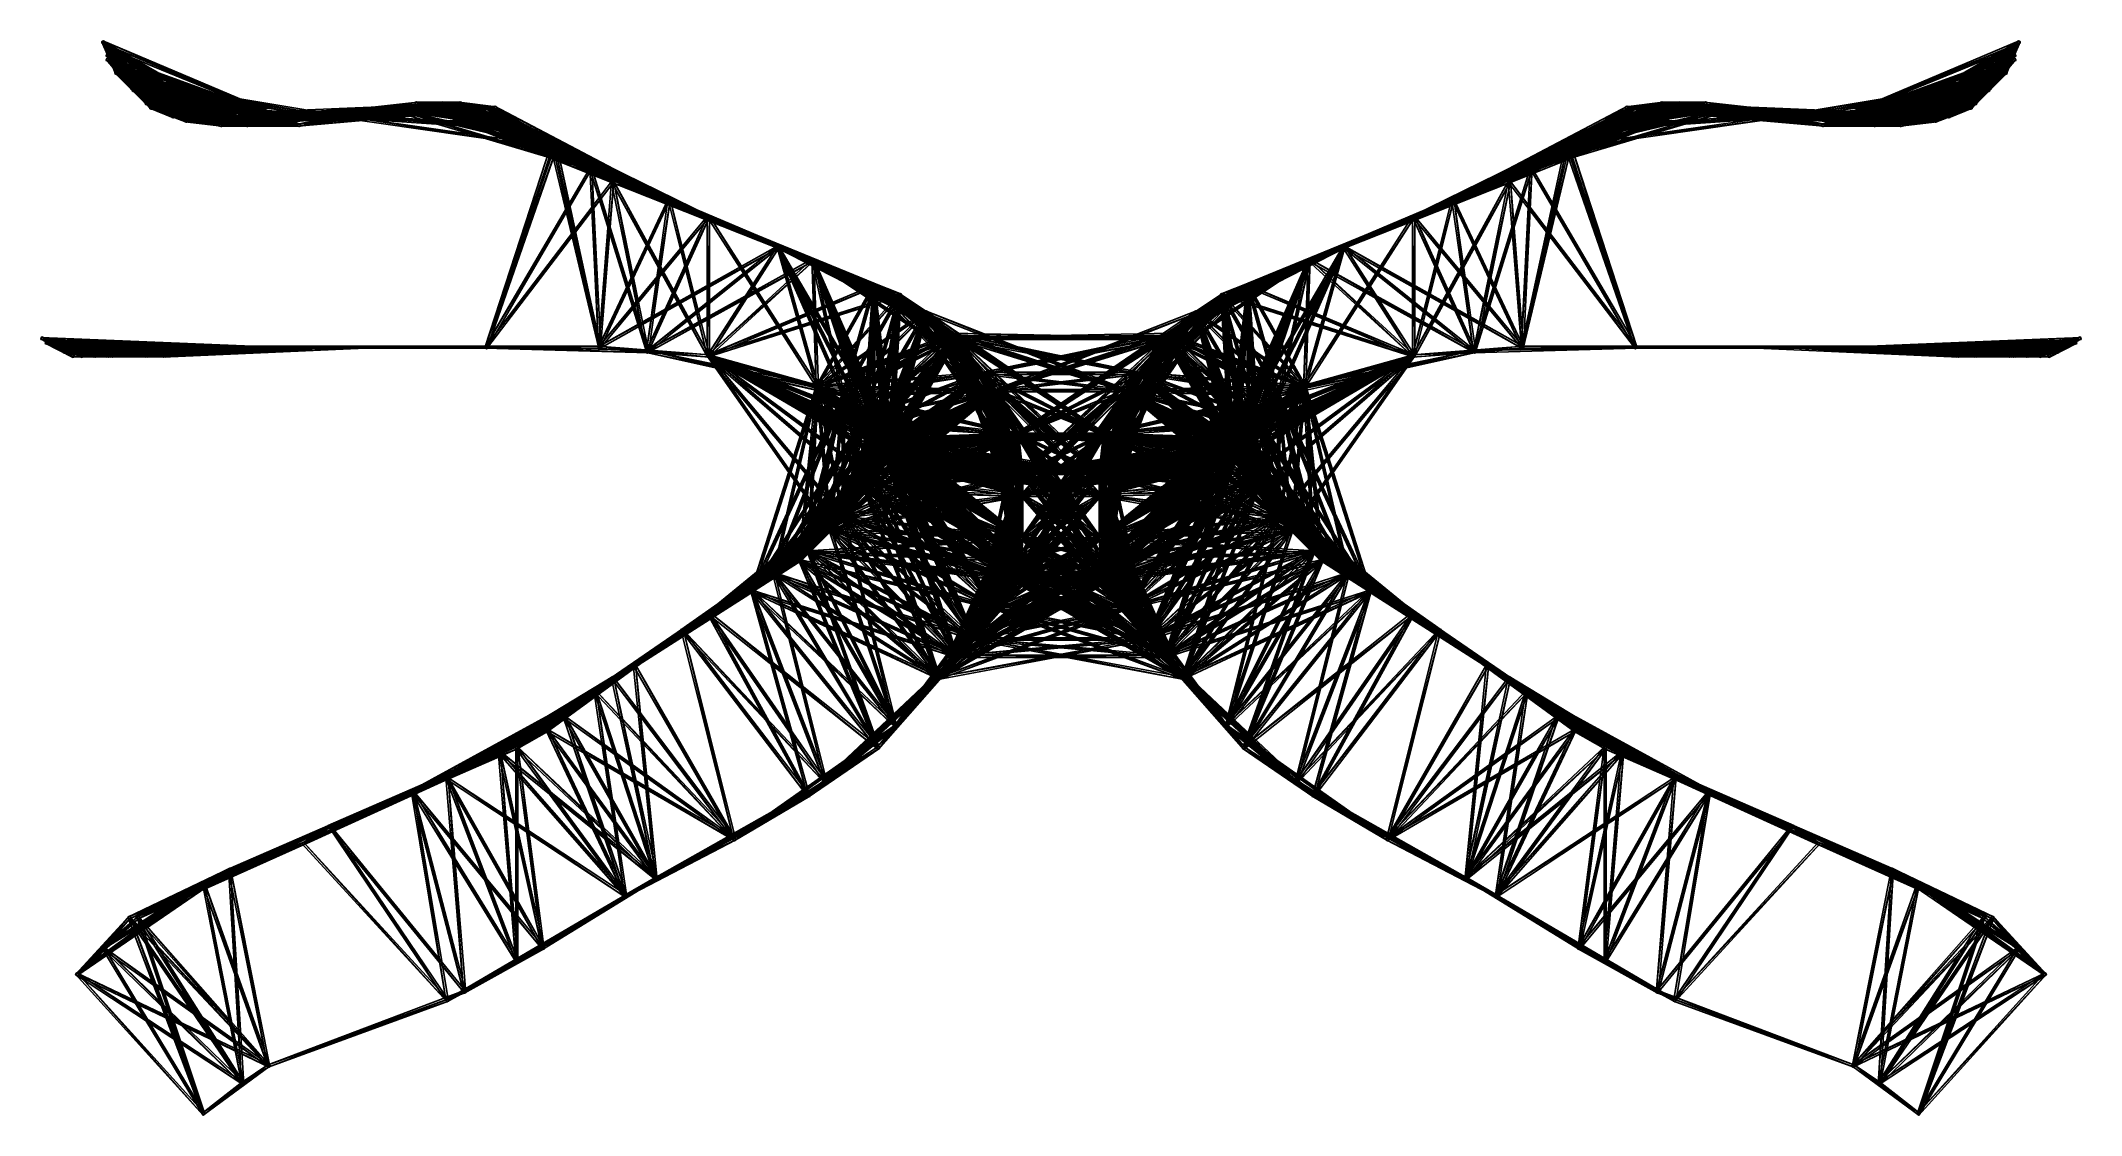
# Model space of a CAD drawing. Header units: metres. Extents: x 166 to 634, y 82 to 328.
import ezdxf

# ---------------------------------------------------------------- set-up
doc = ezdxf.new("R2010")
doc.units = ezdxf.units.M

msp = doc.modelspace()

# ---------------------------------------------------------------- linework, layer by layer
for points in [[(179.99045, 328.35342), (199.00955, 309.64658), (179.64658, 327.99045), (179.64668, 327.99054, 0.0001)], [(179.99045, 328.35342), (199.00955, 309.64658), (179.64658, 327.99045), (179.64668, 327.99054, 0.0001)], [(180.01071, 328.3534), (195.98929, 310.6466), (179.6466, 328.01068), (179.64671, 328.01077, 0.0001)], [(180.01071, 328.3534), (195.98929, 310.6466), (179.6466, 328.01068), (179.64671, 328.01077, 0.0001)], [(180.05376, 328.34943), (190.94624, 312.65057), (179.65056, 328.05377), (179.65067, 328.05386, 0.0001)], [(180.05376, 328.34943), (190.94624, 312.65057), (179.65056, 328.05377), (179.65067, 328.05386, 0.0001)], [(180.05812, 328.34875), (189.94188, 313.65125), (179.65126, 328.0581), (179.65137, 328.0582, 0.0001)], [(180.05812, 328.34875), (189.94188, 313.65125), (179.65126, 328.0581), (179.65137, 328.0582, 0.0001)], [(180.05812, 328.34875), (189.94188, 313.65125), (179.65126, 328.0581), (179.65137, 328.0582, 0.0001)], [(180.05812, 328.34875), (189.94188, 313.65125), (179.65126, 328.0581), (179.65137, 328.0582, 0.0001)], [(179.93942, 328.3483), (207.06058, 308.6517), (179.65167, 327.93942), (179.65178, 327.9395, 0.0001)], [(179.93942, 328.3483), (207.06058, 308.6517), (179.65167, 327.93942), (179.65178, 327.9395, 0.0001)], [(180.06934, 328.34668), (185.93066, 318.65332), (179.65332, 328.06934), (179.65343, 328.06943, 0.0001)], [(180.06934, 328.34668), (185.93066, 318.65332), (179.65332, 328.06934), (179.65343, 328.06943, 0.0001)], [(180.0767, 328.34512), (186.9233, 316.65488), (179.65486, 328.0767), (179.65497, 328.07678, 0.0001)], [(180.0767, 328.34512), (186.9233, 316.65488), (179.65486, 328.0767), (179.65497, 328.07678, 0.0001)], [(179.90808, 328.3414), (213.09192, 308.6586), (179.6586, 327.9081), (179.6587, 327.9082, 0.0001)], [(179.90808, 328.3414), (213.09192, 308.6586), (179.6586, 327.9081), (179.6587, 327.9082, 0.0001)], [(180.1118, 328.33542), (182.8882, 321.66458), (179.6646, 328.1118), (179.6647, 328.11188, 0.0001)], [(180.1118, 328.33542), (182.8882, 321.66458), (179.6646, 328.1118), (179.6647, 328.11188, 0.0001)], [(180.1313, 328.32828), (182.8687, 320.67172), (179.67174, 328.13132), (179.67184, 328.1314, 0.0001)], [(180.1313, 328.32828), (182.8687, 320.67172), (179.67174, 328.13132), (179.67184, 328.1314, 0.0001)], [(179.86693, 328.32755), (225.13307, 308.67245), (179.67244, 327.8669), (179.67255, 327.867, 0.0001)], [(179.86693, 328.32755), (225.13307, 308.67245), (179.67244, 327.8669), (179.67255, 327.867, 0.0001)], [(225.13307, 308.67245), (225.32756, 309.1331), (179.86693, 328.32755), (179.86703, 328.32764, 0.0001)], [(225.13307, 308.67245), (225.32756, 309.1331), (179.86693, 328.32755), (179.86703, 328.32764, 0.0001)], [(213.09192, 308.6586), (213.3414, 309.0919), (179.90808, 328.3414), (179.90819, 328.3415, 0.0001)], [(213.09192, 308.6586), (213.3414, 309.0919), (179.90808, 328.3414), (179.90819, 328.3415, 0.0001)], [(207.06058, 308.6517), (207.34833, 309.06058), (179.93942, 328.3483), (179.93953, 328.3484, 0.0001)], [(207.06058, 308.6517), (207.34833, 309.06058), (179.93942, 328.3483), (179.93953, 328.3484, 0.0001)], [(199.00955, 309.64658), (199.35342, 310.00955), (179.99045, 328.35342), (179.99055, 328.35352, 0.0001)], [(199.00955, 309.64658), (199.35342, 310.00955), (179.99045, 328.35342), (179.99055, 328.35352, 0.0001)], [(195.98929, 310.6466), (196.3534, 310.98932), (180.01071, 328.3534), (180.01082, 328.3535, 0.0001)], [(195.98929, 310.6466), (196.3534, 310.98932), (180.01071, 328.3534), (180.01082, 328.3535, 0.0001)], [(190.94624, 312.65057), (191.34944, 312.94623), (180.05376, 328.34943), (180.05386, 328.34952, 0.0001)], [(190.94624, 312.65057), (191.34944, 312.94623), (180.05376, 328.34943), (180.05386, 328.34952, 0.0001)], [(189.94188, 313.65125), (190.34874, 313.9419), (180.05812, 328.34875), (180.05823, 328.34885, 0.0001)], [(189.94188, 313.65125), (190.34874, 313.9419), (180.05812, 328.34875), (180.05823, 328.34885, 0.0001)], [(189.94188, 313.65125), (190.34874, 313.9419), (180.05812, 328.34875), (180.05823, 328.34885, 0.0001)], [(189.94188, 313.65125), (190.34874, 313.9419), (180.05812, 328.34875), (180.05823, 328.34885, 0.0001)], [(185.93066, 318.65332), (186.34668, 318.93066), (180.06934, 328.34668), (180.06944, 328.34677, 0.0001)], [(185.93066, 318.65332), (186.34668, 318.93066), (180.06934, 328.34668), (180.06944, 328.34677, 0.0001)], [(186.9233, 316.65488), (187.34514, 316.9233), (180.0767, 328.34512), (180.07681, 328.3452, 0.0001)], [(186.9233, 316.65488), (187.34514, 316.9233), (180.0767, 328.34512), (180.07681, 328.3452, 0.0001)], [(182.8882, 321.66458), (183.3354, 321.8882), (180.1118, 328.33542), (180.11191, 328.3355, 0.0001)], [(182.8882, 321.66458), (183.3354, 321.8882), (180.1118, 328.33542), (180.11191, 328.3355, 0.0001)], [(182.8687, 320.67172), (183.32826, 320.86868), (180.1313, 328.32828), (180.13141, 328.32837, 0.0001)], [(182.8687, 320.67172), (183.32826, 320.86868), (180.1313, 328.32828), (180.13141, 328.32837, 0.0001)], [(620.3275, 327.8669), (574.6725, 309.1331), (620.13306, 328.32755), (620.1332, 328.32764, 0.0001)], [(620.3275, 327.8669), (574.6725, 309.1331), (620.13306, 328.32755), (620.1332, 328.32764, 0.0001)], [(620.34143, 327.9081), (586.65857, 309.0919), (620.0919, 328.3414), (620.09204, 328.3415, 0.0001)], [(620.34143, 327.9081), (586.65857, 309.0919), (620.0919, 328.3414), (620.09204, 328.3415, 0.0001)], [(620.3483, 327.93942), (592.6517, 309.06058), (620.0606, 328.3483), (620.0607, 328.3484, 0.0001)], [(620.3483, 327.93942), (592.6517, 309.06058), (620.0606, 328.3483), (620.0607, 328.3484, 0.0001)], [(620.35345, 327.99045), (600.64655, 310.00955), (620.0096, 328.35342), (620.0097, 328.35352, 0.0001)], [(620.35345, 327.99045), (600.64655, 310.00955), (620.0096, 328.35342), (620.0097, 328.35352, 0.0001)], [(620.3534, 328.01068), (603.6466, 310.98932), (619.98926, 328.3534), (619.9894, 328.3535, 0.0001)], [(620.3534, 328.01068), (603.6466, 310.98932), (619.98926, 328.3534), (619.9894, 328.3535, 0.0001)], [(620.3494, 328.05377), (608.6506, 312.94623), (619.9462, 328.34943), (619.94635, 328.34952, 0.0001)], [(620.3494, 328.05377), (608.6506, 312.94623), (619.9462, 328.34943), (619.94635, 328.34952, 0.0001)], [(620.34875, 328.0581), (609.65125, 313.9419), (619.9419, 328.34875), (619.942, 328.34885, 0.0001)], [(620.34875, 328.0581), (609.65125, 313.9419), (619.9419, 328.34875), (619.942, 328.34885, 0.0001)], [(620.34875, 328.0581), (609.65125, 313.9419), (619.9419, 328.34875), (619.942, 328.34885, 0.0001)], [(620.34875, 328.0581), (609.65125, 313.9419), (619.9419, 328.34875), (619.942, 328.34885, 0.0001)], [(620.34515, 328.0767), (612.65485, 316.9233), (619.9233, 328.34512), (619.9234, 328.3452, 0.0001)], [(620.34515, 328.0767), (612.65485, 316.9233), (619.9233, 328.34512), (619.9234, 328.3452, 0.0001)], [(620.3467, 328.06934), (613.6533, 318.93066), (619.93066, 328.34668), (619.9308, 328.34677, 0.0001)], [(620.3467, 328.06934), (613.6533, 318.93066), (619.93066, 328.34668), (619.9308, 328.34677, 0.0001)], [(620.33545, 328.1118), (616.66455, 321.8882), (619.8882, 328.33542), (619.8883, 328.3355, 0.0001)], [(620.33545, 328.1118), (616.66455, 321.8882), (619.8882, 328.33542), (619.8883, 328.3355, 0.0001)], [(616.66455, 321.8882), (617.1118, 321.66458), (620.33545, 328.1118), (620.3356, 328.11188, 0.0001)], [(616.66455, 321.8882), (617.1118, 321.66458), (620.33545, 328.1118), (620.3356, 328.11188, 0.0001)], [(620.32825, 328.13132), (616.67175, 320.86868), (619.86865, 328.32828), (619.8688, 328.32837, 0.0001)], [(620.32825, 328.13132), (616.67175, 320.86868), (619.86865, 328.32828), (619.8688, 328.32837, 0.0001)], [(616.67175, 320.86868), (617.13135, 320.67172), (620.32825, 328.13132), (620.32837, 328.1314, 0.0001)], [(616.67175, 320.86868), (617.13135, 320.67172), (620.32825, 328.13132), (620.32837, 328.1314, 0.0001)], [(181, 324.35358), (186, 318.64642), (180.64645, 324), (180.64656, 324.0001, 0.0001)], [(180.98991, 327.35342), (199.01009, 309.64658), (180.64659, 326.9899), (180.6467, 326.99, 0.0001)], [(180.98991, 327.35342), (199.01009, 309.64658), (180.64659, 326.9899), (180.6467, 326.99, 0.0001)], [(181.0114, 327.35336), (195.9886, 310.64664), (180.64662, 327.01138), (180.64673, 327.01147, 0.0001)], [(181.0114, 327.35336), (195.9886, 310.64664), (180.64662, 327.01138), (180.64673, 327.01147, 0.0001)], [(180.98781, 325.35336), (196.01219, 310.64664), (180.64665, 324.98782), (180.64676, 324.9879, 0.0001)], [(181.01682, 324.35318), (190.98318, 312.64682), (180.64685, 324.0168), (180.64696, 324.0169, 0.0001)], [(181.01859, 324.35306), (189.98141, 313.64694), (180.64694, 324.0186), (180.64705, 324.01868, 0.0001)], [(181.01859, 324.35306), (189.98141, 313.64694), (180.64694, 324.0186), (180.64705, 324.01868, 0.0001)], [(180.97481, 324.35266), (196.02519, 310.64734), (180.64735, 323.9748), (180.64746, 323.97488, 0.0001)], [(181.02711, 324.3525), (186.97289, 316.6475), (180.64748, 324.02713), (180.64758, 324.02722, 0.0001)], [(180.96799, 325.35208), (199.03201, 309.64792), (180.64789, 324.968), (180.648, 324.96808, 0.0001)], [(181.03201, 325.35208), (190.96799, 312.64792), (180.64789, 325.032), (180.648, 325.0321, 0.0001)], [(181.03201, 325.35208), (185.96799, 318.64792), (180.64789, 325.032), (180.648, 325.0321, 0.0001)], [(181.03519, 325.35178), (189.96481, 313.64822), (180.6482, 325.0352), (180.6483, 325.03528, 0.0001)], [(181.03519, 325.35178), (189.96481, 313.64822), (180.6482, 325.0352), (180.6483, 325.03528, 0.0001)], [(180.95615, 324.3508), (199.04385, 309.6492), (180.64917, 323.95615), (180.64928, 323.95624, 0.0001)], [(181.05, 325.35), (186.95, 316.65), (180.65001, 325.05002), (180.65012, 325.0501, 0.0001)], [(181.05812, 327.34875), (190.94188, 312.65125), (180.65126, 327.0581), (180.65137, 327.0582, 0.0001)], [(181.05812, 327.34875), (190.94188, 312.65125), (180.65126, 327.0581), (180.65137, 327.0582, 0.0001)], [(180.93675, 327.34784), (207.06325, 308.65216), (180.65215, 326.93677), (180.65225, 326.93686, 0.0001)], [(180.93675, 327.34784), (207.06325, 308.65216), (180.65215, 326.93677), (180.65225, 326.93686, 0.0001)], [(181.06325, 327.34784), (189.93675, 313.65216), (180.65215, 327.06323), (180.65225, 327.06332, 0.0001)], [(181.06325, 327.34784), (189.93675, 313.65216), (180.65215, 327.06323), (180.65225, 327.06332, 0.0001)], [(181.06325, 327.34784), (189.93675, 313.65216), (180.65215, 327.06323), (180.65225, 327.06332, 0.0001)], [(181.06325, 327.34784), (189.93675, 313.65216), (180.65215, 327.06323), (180.65225, 327.06332, 0.0001)], [(181.0795, 327.3445), (185.9205, 318.6555), (180.65549, 327.0795), (180.6556, 327.0796, 0.0001)], [(181.0795, 327.3445), (185.9205, 318.6555), (180.65549, 327.0795), (180.6556, 327.0796, 0.0001)], [(180.9181, 325.34393), (207.0819, 308.65607), (180.65605, 324.9181), (180.65616, 324.91818, 0.0001)], [(181.08575, 327.34302), (186.91425, 316.65698), (180.65701, 327.08575), (180.65712, 327.08585, 0.0001)], [(181.08575, 327.34302), (186.91425, 316.65698), (180.65701, 327.08575), (180.65712, 327.08585, 0.0001)], [(180.90837, 324.3415), (207.09163, 308.6585), (180.65852, 323.9084), (180.65863, 323.90848, 0.0001)], [(180.90466, 327.34045), (213.09534, 308.65955), (180.65955, 326.90466), (180.65965, 326.90475, 0.0001)], [(180.90466, 327.34045), (213.09534, 308.65955), (180.65955, 326.90466), (180.65965, 326.90475, 0.0001)], [(180.8882, 325.33542), (213.1118, 308.66458), (180.6646, 324.8882), (180.6647, 324.8883, 0.0001)], [(180.87975, 324.3325), (213.12025, 308.6675), (180.66753, 323.87973), (180.66763, 323.87982, 0.0001)], [(180.86328, 327.32605), (225.13672, 308.67395), (180.67395, 326.86328), (180.67406, 326.86337, 0.0001)], [(180.86328, 327.32605), (225.13672, 308.67395), (180.67395, 326.86328), (180.67406, 326.86337, 0.0001)], [(181.13927, 327.32495), (182.86073, 321.67505), (180.67503, 327.13928), (180.67514, 327.13937, 0.0001)], [(181.13927, 327.32495), (182.86073, 321.67505), (180.67503, 327.13928), (180.67514, 327.13937, 0.0001)], [(180.85048, 325.3204), (225.14952, 308.6796), (180.67961, 324.8505), (180.67972, 324.8506, 0.0001)], [(180.84404, 324.3173), (225.15596, 308.6827), (180.6827, 323.84402), (180.6828, 323.84412, 0.0001)], [(181.15811, 327.31625), (182.84189, 320.68375), (180.68378, 327.1581), (180.68388, 327.1582, 0.0001)], [(181.15811, 327.31625), (182.84189, 320.68375), (180.68378, 327.1581), (180.68388, 327.1582, 0.0001)], [(225.15596, 308.6827), (225.3173, 309.15598), (180.84404, 324.3173), (180.84415, 324.31738, 0.0001)], [(225.14952, 308.6796), (225.32039, 309.1495), (180.85048, 325.3204), (180.85059, 325.3205, 0.0001)], [(225.13672, 308.67395), (225.32605, 309.13672), (180.86328, 327.32605), (180.86339, 327.32614, 0.0001)], [(225.13672, 308.67395), (225.32605, 309.13672), (180.86328, 327.32605), (180.86339, 327.32614, 0.0001)], [(213.12025, 308.6675), (213.33247, 309.12027), (180.87975, 324.3325), (180.87985, 324.33258, 0.0001)], [(213.1118, 308.66458), (213.3354, 309.1118), (180.8882, 325.33542), (180.8883, 325.3355, 0.0001)], [(213.09534, 308.65955), (213.34045, 309.09534), (180.90466, 327.34045), (180.90477, 327.34055, 0.0001)], [(213.09534, 308.65955), (213.34045, 309.09534), (180.90466, 327.34045), (180.90477, 327.34055, 0.0001)], [(207.09163, 308.6585), (207.34148, 309.0916), (180.90837, 324.3415), (180.90848, 324.34158, 0.0001)], [(207.0819, 308.65607), (207.34395, 309.0819), (180.9181, 325.34393), (180.91821, 325.34402, 0.0001)], [(207.06325, 308.65216), (207.34785, 309.06323), (180.93675, 327.34784), (180.93686, 327.34793, 0.0001)], [(207.06325, 308.65216), (207.34785, 309.06323), (180.93675, 327.34784), (180.93686, 327.34793, 0.0001)], [(199.04385, 309.6492), (199.35083, 310.04385), (180.95615, 324.3508), (180.95625, 324.3509, 0.0001)], [(199.03201, 309.64792), (199.35211, 310.032), (180.96799, 325.35208), (180.9681, 325.35217, 0.0001)], [(196.02519, 310.64734), (196.35265, 311.0252), (180.97481, 324.35266), (180.97491, 324.35275, 0.0001)], [(196.01219, 310.64664), (196.35335, 311.01218), (180.98781, 325.35336), (180.98792, 325.35345, 0.0001)], [(199.01009, 309.64658), (199.35341, 310.0101), (180.98991, 327.35342), (180.99002, 327.35352, 0.0001)], [(199.01009, 309.64658), (199.35341, 310.0101), (180.98991, 327.35342), (180.99002, 327.35352, 0.0001)], [(186, 318.64642), (186.35355, 319), (181, 324.35358), (181.0001, 324.35367, 0.0001)], [(195.9886, 310.64664), (196.35338, 310.98862), (181.0114, 327.35336), (181.0115, 327.35345, 0.0001)], [(195.9886, 310.64664), (196.35338, 310.98862), (181.0114, 327.35336), (181.0115, 327.35345, 0.0001)], [(190.98318, 312.64682), (191.35315, 312.9832), (181.01682, 324.35318), (181.01692, 324.35327, 0.0001)], [(189.98141, 313.64694), (190.35306, 313.9814), (181.01859, 324.35306), (181.01869, 324.35315, 0.0001)], [(189.98141, 313.64694), (190.35306, 313.9814), (181.01859, 324.35306), (181.01869, 324.35315, 0.0001)], [(186.97289, 316.6475), (187.35252, 316.97287), (181.02711, 324.3525), (181.02722, 324.3526, 0.0001)], [(190.96799, 312.64792), (191.35211, 312.968), (181.03201, 325.35208), (181.03212, 325.35217, 0.0001)], [(185.96799, 318.64792), (186.35211, 318.968), (181.03201, 325.35208), (181.03212, 325.35217, 0.0001)], [(189.96481, 313.64822), (190.3518, 313.9648), (181.03519, 325.35178), (181.0353, 325.35187, 0.0001)], [(189.96481, 313.64822), (190.3518, 313.9648), (181.03519, 325.35178), (181.0353, 325.35187, 0.0001)], [(186.95, 316.65), (187.34999, 316.94998), (181.05, 325.35), (181.05011, 325.3501, 0.0001)], [(190.94188, 312.65125), (191.34874, 312.9419), (181.05812, 327.34875), (181.05823, 327.34885, 0.0001)], [(190.94188, 312.65125), (191.34874, 312.9419), (181.05812, 327.34875), (181.05823, 327.34885, 0.0001)], [(189.93675, 313.65216), (190.34785, 313.93677), (181.06325, 327.34784), (181.06335, 327.34793, 0.0001)], [(189.93675, 313.65216), (190.34785, 313.93677), (181.06325, 327.34784), (181.06335, 327.34793, 0.0001)], [(189.93675, 313.65216), (190.34785, 313.93677), (181.06325, 327.34784), (181.06335, 327.34793, 0.0001)], [(189.93675, 313.65216), (190.34785, 313.93677), (181.06325, 327.34784), (181.06335, 327.34793, 0.0001)], [(185.9205, 318.6555), (186.34451, 318.9205), (181.0795, 327.3445), (181.0796, 327.3446, 0.0001)], [(185.9205, 318.6555), (186.34451, 318.9205), (181.0795, 327.3445), (181.0796, 327.3446, 0.0001)], [(186.91425, 316.65698), (187.34299, 316.91425), (181.08575, 327.34302), (181.08586, 327.3431, 0.0001)], [(186.91425, 316.65698), (187.34299, 316.91425), (181.08575, 327.34302), (181.08586, 327.3431, 0.0001)], [(182.86073, 321.67505), (183.32497, 321.86072), (181.13927, 327.32495), (181.13937, 327.32504, 0.0001)], [(182.86073, 321.67505), (183.32497, 321.86072), (181.13927, 327.32495), (181.13937, 327.32504, 0.0001)], [(182.84189, 320.68375), (183.31622, 320.8419), (181.15811, 327.31625), (181.15822, 327.31635, 0.0001)], [(182.84189, 320.68375), (183.31622, 320.8419), (181.15811, 327.31625), (181.15822, 327.31635, 0.0001)], [(574.6725, 309.1331), (574.86694, 308.67245), (620.3275, 327.8669), (620.32764, 327.867, 0.0001)], [(574.6725, 309.1331), (574.86694, 308.67245), (620.3275, 327.8669), (620.32764, 327.867, 0.0001)], [(619.32605, 326.86328), (574.67395, 309.13672), (619.1367, 327.32605), (619.13684, 327.32614, 0.0001)], [(619.32605, 326.86328), (574.67395, 309.13672), (619.1367, 327.32605), (619.13684, 327.32614, 0.0001)], [(574.67395, 309.13672), (574.8633, 308.67395), (619.32605, 326.86328), (619.3262, 326.86337, 0.0001)], [(574.67395, 309.13672), (574.8633, 308.67395), (619.32605, 326.86328), (619.3262, 326.86337, 0.0001)], [(619.3204, 324.8505), (574.6796, 309.1495), (619.1495, 325.3204), (619.1496, 325.3205, 0.0001)], [(574.6796, 309.1495), (574.8505, 308.6796), (619.3204, 324.8505), (619.3205, 324.8506, 0.0001)], [(619.3173, 323.84402), (574.6827, 309.15598), (619.15594, 324.3173), (619.15607, 324.31738, 0.0001)], [(574.6827, 309.15598), (574.84406, 308.6827), (619.3173, 323.84402), (619.31744, 323.84412, 0.0001)], [(586.65857, 309.0919), (586.9081, 308.6586), (620.34143, 327.9081), (620.34155, 327.9082, 0.0001)], [(586.65857, 309.0919), (586.9081, 308.6586), (620.34143, 327.9081), (620.34155, 327.9082, 0.0001)], [(619.34045, 326.90466), (586.65955, 309.09534), (619.09534, 327.34045), (619.09546, 327.34055, 0.0001)], [(619.34045, 326.90466), (586.65955, 309.09534), (619.09534, 327.34045), (619.09546, 327.34055, 0.0001)], [(586.65955, 309.09534), (586.90466, 308.65955), (619.34045, 326.90466), (619.3406, 326.90475, 0.0001)], [(586.65955, 309.09534), (586.90466, 308.65955), (619.34045, 326.90466), (619.3406, 326.90475, 0.0001)], [(619.33545, 324.8882), (586.66455, 309.1118), (619.1118, 325.33542), (619.11194, 325.3355, 0.0001)], [(586.66455, 309.1118), (586.8882, 308.66458), (619.33545, 324.8882), (619.3356, 324.8883, 0.0001)], [(619.33246, 323.87973), (586.66754, 309.12027), (619.1203, 324.3325), (619.1204, 324.33258, 0.0001)], [(586.66754, 309.12027), (586.8797, 308.6675), (619.33246, 323.87973), (619.3326, 323.87982, 0.0001)], [(592.6517, 309.06058), (592.9394, 308.6517), (620.3483, 327.93942), (620.34845, 327.9395, 0.0001)], [(592.6517, 309.06058), (592.9394, 308.6517), (620.3483, 327.93942), (620.34845, 327.9395, 0.0001)], [(619.34784, 326.93677), (592.65216, 309.06323), (619.0633, 327.34784), (619.0634, 327.34793, 0.0001)], [(619.34784, 326.93677), (592.65216, 309.06323), (619.0633, 327.34784), (619.0634, 327.34793, 0.0001)], [(592.65216, 309.06323), (592.9367, 308.65216), (619.34784, 326.93677), (619.34796, 326.93686, 0.0001)], [(592.65216, 309.06323), (592.9367, 308.65216), (619.34784, 326.93677), (619.34796, 326.93686, 0.0001)], [(619.34393, 324.9181), (592.65607, 309.0819), (619.08185, 325.34393), (619.082, 325.34402, 0.0001)], [(592.65607, 309.0819), (592.91815, 308.65607), (619.34393, 324.9181), (619.34406, 324.91818, 0.0001)], [(619.3415, 323.9084), (592.6585, 309.0916), (619.0916, 324.3415), (619.09174, 324.34158, 0.0001)], [(592.6585, 309.0916), (592.9084, 308.6585), (619.3415, 323.9084), (619.3416, 323.90848, 0.0001)], [(600.64655, 310.00955), (600.9904, 309.64658), (620.35345, 327.99045), (620.3536, 327.99054, 0.0001)], [(600.64655, 310.00955), (600.9904, 309.64658), (620.35345, 327.99045), (620.3536, 327.99054, 0.0001)], [(619.3534, 326.9899), (600.6466, 310.0101), (619.01013, 327.35342), (619.01025, 327.35352, 0.0001)], [(619.3534, 326.9899), (600.6466, 310.0101), (619.01013, 327.35342), (619.01025, 327.35352, 0.0001)], [(600.6466, 310.0101), (600.98987, 309.64658), (619.3534, 326.9899), (619.3535, 326.99, 0.0001)], [(600.6466, 310.0101), (600.98987, 309.64658), (619.3534, 326.9899), (619.3535, 326.99, 0.0001)], [(619.3521, 324.968), (600.6479, 310.032), (619.03204, 325.35208), (619.03217, 325.35217, 0.0001)], [(600.6479, 310.032), (600.96796, 309.64792), (619.3521, 324.968), (619.35223, 324.96808, 0.0001)], [(619.3508, 323.95615), (600.6492, 310.04385), (619.0438, 324.3508), (619.04395, 324.3509, 0.0001)], [(600.6492, 310.04385), (600.9562, 309.6492), (619.3508, 323.95615), (619.35095, 323.95624, 0.0001)], [(603.6466, 310.98932), (604.01074, 310.6466), (620.3534, 328.01068), (620.3535, 328.01077, 0.0001)], [(603.6466, 310.98932), (604.01074, 310.6466), (620.3534, 328.01068), (620.3535, 328.01077, 0.0001)], [(619.35333, 327.01138), (603.64667, 310.98862), (618.9886, 327.35336), (618.9887, 327.35345, 0.0001)], [(619.35333, 327.01138), (603.64667, 310.98862), (618.9886, 327.35336), (618.9887, 327.35345, 0.0001)], [(603.64667, 310.98862), (604.0114, 310.64664), (619.35333, 327.01138), (619.35345, 327.01147, 0.0001)], [(603.64667, 310.98862), (604.0114, 310.64664), (619.35333, 327.01138), (619.35345, 327.01147, 0.0001)], [(619.35333, 324.98782), (603.64667, 311.01218), (619.01215, 325.35336), (619.01227, 325.35345, 0.0001)], [(603.64667, 311.01218), (603.98785, 310.64664), (619.35333, 324.98782), (619.35345, 324.9879, 0.0001)], [(619.35266, 323.9748), (603.64734, 311.0252), (619.02515, 324.35266), (619.02527, 324.35275, 0.0001)], [(603.64734, 311.0252), (603.97485, 310.64734), (619.35266, 323.9748), (619.3528, 323.97488, 0.0001)], [(619.35315, 324.0168), (608.64685, 312.9832), (618.98315, 324.35318), (618.9833, 324.35327, 0.0001)], [(608.64685, 312.9832), (609.01685, 312.64682), (619.35315, 324.0168), (619.3533, 324.0169, 0.0001)], [(619.3521, 325.032), (608.6479, 312.968), (618.96796, 325.35208), (618.9681, 325.35217, 0.0001)], [(608.6479, 312.968), (609.03204, 312.64792), (619.3521, 325.032), (619.35223, 325.0321, 0.0001)], [(608.6506, 312.94623), (609.0538, 312.65057), (620.3494, 328.05377), (620.34955, 328.05386, 0.0001)], [(608.6506, 312.94623), (609.0538, 312.65057), (620.3494, 328.05377), (620.34955, 328.05386, 0.0001)], [(619.34875, 327.0581), (608.65125, 312.9419), (618.9419, 327.34875), (618.942, 327.34885, 0.0001)], [(619.34875, 327.0581), (608.65125, 312.9419), (618.9419, 327.34875), (618.942, 327.34885, 0.0001)], [(608.65125, 312.9419), (609.0581, 312.65125), (619.34875, 327.0581), (619.3489, 327.0582, 0.0001)], [(608.65125, 312.9419), (609.0581, 312.65125), (619.34875, 327.0581), (619.3489, 327.0582, 0.0001)], [(619.3531, 324.0186), (609.6469, 313.9814), (618.9814, 324.35306), (618.9815, 324.35315, 0.0001)], [(619.3531, 324.0186), (609.6469, 313.9814), (618.9814, 324.35306), (618.9815, 324.35315, 0.0001)], [(609.6469, 313.9814), (610.0186, 313.64694), (619.3531, 324.0186), (619.3532, 324.01868, 0.0001)], [(609.6469, 313.9814), (610.0186, 313.64694), (619.3531, 324.0186), (619.3532, 324.01868, 0.0001)], [(619.3518, 325.0352), (609.6482, 313.9648), (618.96484, 325.35178), (618.96497, 325.35187, 0.0001)], [(619.3518, 325.0352), (609.6482, 313.9648), (618.96484, 325.35178), (618.96497, 325.35187, 0.0001)], [(609.6482, 313.9648), (610.03516, 313.64822), (619.3518, 325.0352), (619.3519, 325.03528, 0.0001)], [(609.6482, 313.9648), (610.03516, 313.64822), (619.3518, 325.0352), (619.3519, 325.03528, 0.0001)], [(609.65125, 313.9419), (610.0581, 313.65125), (620.34875, 328.0581), (620.3489, 328.0582, 0.0001)], [(609.65125, 313.9419), (610.0581, 313.65125), (620.34875, 328.0581), (620.3489, 328.0582, 0.0001)], [(609.65125, 313.9419), (610.0581, 313.65125), (620.34875, 328.0581), (620.3489, 328.0582, 0.0001)], [(609.65125, 313.9419), (610.0581, 313.65125), (620.34875, 328.0581), (620.3489, 328.0582, 0.0001)], [(619.34784, 327.06323), (609.65216, 313.93677), (618.9367, 327.34784), (618.9368, 327.34793, 0.0001)], [(619.34784, 327.06323), (609.65216, 313.93677), (618.9367, 327.34784), (618.9368, 327.34793, 0.0001)], [(619.34784, 327.06323), (609.65216, 313.93677), (618.9367, 327.34784), (618.9368, 327.34793, 0.0001)], [(619.34784, 327.06323), (609.65216, 313.93677), (618.9367, 327.34784), (618.9368, 327.34793, 0.0001)], [(609.65216, 313.93677), (610.0633, 313.65216), (619.34784, 327.06323), (619.34796, 327.06332, 0.0001)], [(609.65216, 313.93677), (610.0633, 313.65216), (619.34784, 327.06323), (619.34796, 327.06332, 0.0001)], [(609.65216, 313.93677), (610.0633, 313.65216), (619.34784, 327.06323), (619.34796, 327.06332, 0.0001)], [(609.65216, 313.93677), (610.0633, 313.65216), (619.34784, 327.06323), (619.34796, 327.06332, 0.0001)], [(619.35254, 324.02713), (612.64746, 316.97287), (618.9729, 324.3525), (618.973, 324.3526, 0.0001)], [(612.64746, 316.97287), (613.0271, 316.6475), (619.35254, 324.02713), (619.35266, 324.02722, 0.0001)], [(619.35004, 325.05002), (612.64996, 316.94998), (618.95, 325.35), (618.95013, 325.3501, 0.0001)], [(612.64996, 316.94998), (613.05, 316.65), (619.35004, 325.05002), (619.35016, 325.0501, 0.0001)], [(612.65485, 316.9233), (613.0767, 316.65488), (620.34515, 328.0767), (620.3453, 328.07678, 0.0001)], [(612.65485, 316.9233), (613.0767, 316.65488), (620.34515, 328.0767), (620.3453, 328.07678, 0.0001)], [(619.34296, 327.08575), (612.65704, 316.91425), (618.91425, 327.34302), (618.91437, 327.3431, 0.0001)], [(619.34296, 327.08575), (612.65704, 316.91425), (618.91425, 327.34302), (618.91437, 327.3431, 0.0001)], [(612.65704, 316.91425), (613.08575, 316.65698), (619.34296, 327.08575), (619.3431, 327.08585, 0.0001)], [(612.65704, 316.91425), (613.08575, 316.65698), (619.34296, 327.08575), (619.3431, 327.08585, 0.0001)], [(619.3535, 324), (613.6465, 319), (619, 324.35358), (619.0001, 324.35367, 0.0001)], [(613.6465, 319), (614, 318.64642), (619.3535, 324), (619.35364, 324.0001, 0.0001)], [(619.3521, 325.032), (613.6479, 318.968), (618.96796, 325.35208), (618.9681, 325.35217, 0.0001)], [(613.6479, 318.968), (614.03204, 318.64792), (619.3521, 325.032), (619.35223, 325.0321, 0.0001)], [(613.6533, 318.93066), (614.06934, 318.65332), (620.3467, 328.06934), (620.3468, 328.06943, 0.0001)], [(613.6533, 318.93066), (614.06934, 318.65332), (620.3467, 328.06934), (620.3468, 328.06943, 0.0001)], [(619.3445, 327.0795), (613.6555, 318.9205), (618.92053, 327.3445), (618.92065, 327.3446, 0.0001)], [(619.3445, 327.0795), (613.6555, 318.9205), (618.92053, 327.3445), (618.92065, 327.3446, 0.0001)], [(613.6555, 318.9205), (614.07947, 318.6555), (619.3445, 327.0795), (619.3446, 327.0796, 0.0001)], [(613.6555, 318.9205), (614.07947, 318.6555), (619.3445, 327.0795), (619.3446, 327.0796, 0.0001)], [(619.32495, 327.13928), (616.67505, 321.86072), (618.8607, 327.32495), (618.86084, 327.32504, 0.0001)], [(619.32495, 327.13928), (616.67505, 321.86072), (618.8607, 327.32495), (618.86084, 327.32504, 0.0001)], [(616.67505, 321.86072), (617.1393, 321.67505), (619.32495, 327.13928), (619.3251, 327.13937, 0.0001)], [(616.67505, 321.86072), (617.1393, 321.67505), (619.32495, 327.13928), (619.3251, 327.13937, 0.0001)], [(619.3162, 327.1581), (616.6838, 320.8419), (618.84186, 327.31625), (618.842, 327.31635, 0.0001)], [(619.3162, 327.1581), (616.6838, 320.8419), (618.84186, 327.31625), (618.842, 327.31635, 0.0001)], [(616.6838, 320.8419), (617.15814, 320.68375), (619.3162, 327.1581), (619.31635, 327.1582, 0.0001)], [(616.6838, 320.8419), (617.15814, 320.68375), (619.3162, 327.1581), (619.31635, 327.1582, 0.0001)], [(183, 321.35358), (191, 312.64642), (182.64645, 321), (182.64656, 321.0001, 0.0001)], [(183, 321.35358), (190, 313.64642), (182.64645, 321), (182.64656, 321.0001, 0.0001)], [(183, 321.35358), (190, 313.64642), (182.64645, 321), (182.64656, 321.0001, 0.0001)], [(183, 321.35358), (187, 316.64642), (182.64645, 321), (182.64656, 321.0001, 0.0001)], [(183.02077, 322.35294), (190.97923, 312.64706), (182.64705, 322.02078), (182.64716, 322.02087, 0.0001)], [(183.02351, 322.35275), (189.97649, 313.64725), (182.64723, 322.02353), (182.64734, 322.02362, 0.0001)], [(183.02351, 322.35275), (189.97649, 313.64725), (182.64723, 322.02353), (182.64734, 322.02362, 0.0001)], [(182.97064, 322.35236), (196.02936, 310.64764), (182.64767, 321.97064), (182.64778, 321.97073, 0.0001)], [(183.03905, 322.3514), (186.96095, 316.6486), (182.6486, 322.03903), (182.64871, 322.03912, 0.0001)], [(182.95428, 321.3506), (196.04572, 310.6494), (182.64941, 320.95428), (182.64952, 320.95438, 0.0001)], [(182.95, 322.35), (199.05, 309.65), (182.65001, 321.94998), (182.65012, 321.95007, 0.0001)], [(182.93562, 321.34766), (199.06438, 309.65234), (182.65236, 320.9356), (182.65247, 320.9357, 0.0001)], [(182.89925, 322.3389), (207.10075, 308.6611), (182.66112, 321.89926), (182.66122, 321.89935, 0.0001)], [(182.8882, 321.33542), (207.1118, 308.66458), (182.6646, 320.8882), (182.6647, 320.8883, 0.0001)], [(182.87001, 322.3288), (213.12999, 308.6712), (182.67122, 321.87), (182.67133, 321.8701, 0.0001)], [(182.86073, 321.32495), (213.13927, 308.67505), (182.67503, 320.86072), (182.67514, 320.8608, 0.0001)], [(182.8351, 322.31274), (225.1649, 308.68726), (182.68727, 321.83508), (182.68738, 321.83517, 0.0001)], [(182.8283, 321.30908), (225.1717, 308.69092), (182.69093, 320.8283), (182.69104, 320.8284, 0.0001)], [(225.1717, 308.69092), (225.30907, 309.1717), (182.8283, 321.30908), (182.8284, 321.30917, 0.0001)], [(225.1649, 308.68726), (225.31273, 309.16492), (182.8351, 322.31274), (182.8352, 322.31284, 0.0001)], [(213.13927, 308.67505), (213.32497, 309.13928), (182.86073, 321.32495), (182.86084, 321.32504, 0.0001)], [(213.12999, 308.6712), (213.32878, 309.13), (182.87001, 322.3288), (182.87012, 322.3289, 0.0001)], [(207.1118, 308.66458), (207.3354, 309.1118), (182.8882, 321.33542), (182.8883, 321.3355, 0.0001)], [(207.10075, 308.6611), (207.33888, 309.10074), (182.89925, 322.3389), (182.89935, 322.339, 0.0001)], [(199.06438, 309.65234), (199.34764, 310.0644), (182.93562, 321.34766), (182.93573, 321.34775, 0.0001)], [(199.05, 309.65), (199.34999, 310.05002), (182.95, 322.35), (182.9501, 322.3501, 0.0001)], [(196.04572, 310.6494), (196.35059, 311.04572), (182.95428, 321.3506), (182.95439, 321.35068, 0.0001)], [(196.02936, 310.64764), (196.35233, 311.02936), (182.97064, 322.35236), (182.97075, 322.35245, 0.0001)], [(191, 312.64642), (191.35355, 313), (183, 321.35358), (183.0001, 321.35367, 0.0001)], [(190, 313.64642), (190.35355, 314), (183, 321.35358), (183.0001, 321.35367, 0.0001)], [(190, 313.64642), (190.35355, 314), (183, 321.35358), (183.0001, 321.35367, 0.0001)], [(187, 316.64642), (187.35355, 317), (183, 321.35358), (183.0001, 321.35367, 0.0001)], [(190.97923, 312.64706), (191.35295, 312.97922), (183.02077, 322.35294), (183.02087, 322.35303, 0.0001)], [(189.97649, 313.64725), (190.35277, 313.97647), (183.02351, 322.35275), (183.02362, 322.35284, 0.0001)], [(189.97649, 313.64725), (190.35277, 313.97647), (183.02351, 322.35275), (183.02362, 322.35284, 0.0001)], [(186.96095, 316.6486), (187.3514, 316.96097), (183.03905, 322.3514), (183.03915, 322.3515, 0.0001)], [(186.03201, 319.35208), (190.96799, 312.64792), (185.64789, 319.032), (185.648, 319.0321, 0.0001)], [(185.96095, 319.3514), (196.03905, 310.6486), (185.6486, 318.96097), (185.64871, 318.96106, 0.0001)], [(186.03905, 319.3514), (189.96095, 313.6486), (185.6486, 319.03903), (185.64871, 319.03912, 0.0001)], [(186.03905, 319.3514), (189.96095, 313.6486), (185.6486, 319.03903), (185.64871, 319.03912, 0.0001)], [(185.93675, 319.34784), (199.06325, 309.65216), (185.65215, 318.93677), (185.65225, 318.93686, 0.0001)], [(185.88177, 319.3332), (207.11823, 308.6668), (185.66681, 318.88177), (185.66692, 318.88187, 0.0001)], [(185.85239, 319.32126), (213.14761, 308.67874), (185.67874, 318.8524), (185.67885, 318.85248, 0.0001)], [(185.81992, 319.30426), (225.18008, 308.69574), (185.69574, 318.81995), (185.69585, 318.82004, 0.0001)], [(185.79451, 319.28772), (234.20549, 310.71228), (185.7123, 318.7945), (185.7124, 318.7946, 0.0001)], [(234.20549, 310.71228), (234.2877, 311.2055), (185.79451, 319.28772), (185.79462, 319.2878, 0.0001)], [(225.18008, 308.69574), (225.30426, 309.18005), (185.81992, 319.30426), (185.82002, 319.30435, 0.0001)], [(213.14761, 308.67874), (213.32126, 309.1476), (185.85239, 319.32126), (185.8525, 319.32135, 0.0001)], [(207.11823, 308.6668), (207.33319, 309.11823), (185.88177, 319.3332), (185.88188, 319.33328, 0.0001)], [(199.06325, 309.65216), (199.34785, 310.06323), (185.93675, 319.34784), (185.93686, 319.34793, 0.0001)], [(196.03905, 310.6486), (196.3514, 311.03903), (185.96095, 319.3514), (185.96106, 319.3515, 0.0001)], [(190.96799, 312.64792), (191.35211, 312.968), (186.03201, 319.35208), (186.03212, 319.35217, 0.0001)], [(189.96095, 313.6486), (190.3514, 313.96097), (186.03905, 319.3514), (186.03915, 319.3515, 0.0001)], [(189.96095, 313.6486), (190.3514, 313.96097), (186.03905, 319.3514), (186.03915, 319.3515, 0.0001)], [(614.28766, 318.7945), (565.71234, 311.2055), (614.2055, 319.28772), (614.2056, 319.2878, 0.0001)], [(565.71234, 311.2055), (565.7945, 310.71228), (614.28766, 318.7945), (614.2878, 318.7946, 0.0001)], [(617.31274, 321.83508), (574.68726, 309.16492), (617.1649, 322.31274), (617.16504, 322.31284, 0.0001)], [(574.68726, 309.16492), (574.8351, 308.68726), (617.31274, 321.83508), (617.31287, 321.83517, 0.0001)], [(617.309, 320.8283), (574.691, 309.1717), (617.1717, 321.30908), (617.1718, 321.30917, 0.0001)], [(574.691, 309.1717), (574.8283, 308.69092), (617.309, 320.8283), (617.30914, 320.8284, 0.0001)], [(614.30426, 318.81995), (574.69574, 309.18005), (614.1801, 319.30426), (614.18024, 319.30435, 0.0001)], [(574.69574, 309.18005), (574.8199, 308.69574), (614.30426, 318.81995), (614.3044, 318.82004, 0.0001)], [(617.3288, 321.87), (586.6712, 309.13), (617.12994, 322.3288), (617.13007, 322.3289, 0.0001)], [(586.6712, 309.13), (586.87006, 308.6712), (617.3288, 321.87), (617.3289, 321.8701, 0.0001)], [(617.32495, 320.86072), (586.67505, 309.13928), (617.1393, 321.32495), (617.1394, 321.32504, 0.0001)], [(586.67505, 309.13928), (586.8607, 308.67505), (617.32495, 320.86072), (617.3251, 320.8608, 0.0001)], [(614.3213, 318.8524), (586.6787, 309.1476), (614.1476, 319.32126), (614.1477, 319.32135, 0.0001)], [(586.6787, 309.1476), (586.8524, 308.67874), (614.3213, 318.8524), (614.3214, 318.85248, 0.0001)], [(617.3389, 321.89926), (592.6611, 309.10074), (617.10077, 322.3389), (617.1009, 322.339, 0.0001)], [(592.6611, 309.10074), (592.89923, 308.6611), (617.3389, 321.89926), (617.33905, 321.89935, 0.0001)], [(617.33545, 320.8882), (592.66455, 309.1118), (617.1118, 321.33542), (617.11194, 321.3355, 0.0001)], [(592.66455, 309.1118), (592.8882, 308.66458), (617.33545, 320.8882), (617.3356, 320.8883, 0.0001)], [(614.3332, 318.88177), (592.6668, 309.11823), (614.1182, 319.3332), (614.11835, 319.33328, 0.0001)], [(592.6668, 309.11823), (592.8818, 308.6668), (614.3332, 318.88177), (614.3333, 318.88187, 0.0001)], [(617.35004, 321.94998), (600.64996, 310.05002), (617.05, 322.35), (617.0501, 322.3501, 0.0001)], [(600.64996, 310.05002), (600.95, 309.65), (617.35004, 321.94998), (617.35016, 321.95007, 0.0001)], [(614.34784, 318.93677), (600.65216, 310.06323), (614.0633, 319.34784), (614.0634, 319.34793, 0.0001)], [(600.65216, 310.06323), (600.9367, 309.65216), (614.34784, 318.93677), (614.34796, 318.93686, 0.0001)], [(617.34766, 320.9356), (600.65234, 310.0644), (617.06433, 321.34766), (617.06445, 321.34775, 0.0001)], [(600.65234, 310.0644), (600.93567, 309.65234), (617.34766, 320.9356), (617.3478, 320.9357, 0.0001)], [(617.35236, 321.97064), (603.64764, 311.02936), (617.02936, 322.35236), (617.0295, 322.35245, 0.0001)], [(603.64764, 311.02936), (603.97064, 310.64764), (617.35236, 321.97064), (617.3525, 321.97073, 0.0001)], [(614.3514, 318.96097), (603.6486, 311.03903), (614.039, 319.3514), (614.0391, 319.3515, 0.0001)], [(603.6486, 311.03903), (603.961, 310.6486), (614.3514, 318.96097), (614.3515, 318.96106, 0.0001)], [(617.3506, 320.95428), (603.6494, 311.04572), (617.0458, 321.3506), (617.0459, 321.35068, 0.0001)], [(603.6494, 311.04572), (603.9542, 310.6494), (617.3506, 320.95428), (617.3507, 320.95438, 0.0001)], [(617.3535, 321), (608.6465, 313), (617, 321.35358), (617.0001, 321.35367, 0.0001)], [(608.6465, 313), (609, 312.64642), (617.3535, 321), (617.35364, 321.0001, 0.0001)], [(617.3529, 322.02078), (608.6471, 312.97922), (616.97925, 322.35294), (616.9794, 322.35303, 0.0001)], [(608.6471, 312.97922), (609.02075, 312.64706), (617.3529, 322.02078), (617.353, 322.02087, 0.0001)], [(614.3521, 319.032), (608.6479, 312.968), (613.96796, 319.35208), (613.9681, 319.35217, 0.0001)], [(608.6479, 312.968), (609.03204, 312.64792), (614.3521, 319.032), (614.35223, 319.0321, 0.0001)], [(617.3535, 321), (609.6465, 314), (617, 321.35358), (617.0001, 321.35367, 0.0001)], [(617.3535, 321), (609.6465, 314), (617, 321.35358), (617.0001, 321.35367, 0.0001)], [(609.6465, 314), (610, 313.64642), (617.3535, 321), (617.35364, 321.0001, 0.0001)], [(609.6465, 314), (610, 313.64642), (617.3535, 321), (617.35364, 321.0001, 0.0001)], [(617.3528, 322.02353), (609.6472, 313.97647), (616.97644, 322.35275), (616.97656, 322.35284, 0.0001)], [(617.3528, 322.02353), (609.6472, 313.97647), (616.97644, 322.35275), (616.97656, 322.35284, 0.0001)], [(609.6472, 313.97647), (610.02356, 313.64725), (617.3528, 322.02353), (617.3529, 322.02362, 0.0001)], [(609.6472, 313.97647), (610.02356, 313.64725), (617.3528, 322.02353), (617.3529, 322.02362, 0.0001)], [(614.3514, 319.03903), (609.6486, 313.96097), (613.961, 319.3514), (613.9611, 319.3515, 0.0001)], [(614.3514, 319.03903), (609.6486, 313.96097), (613.961, 319.3514), (613.9611, 319.3515, 0.0001)], [(609.6486, 313.96097), (610.039, 313.6486), (614.3514, 319.03903), (614.3515, 319.03912, 0.0001)], [(609.6486, 313.96097), (610.039, 313.6486), (614.3514, 319.03903), (614.3515, 319.03912, 0.0001)], [(617.3535, 321), (612.6465, 317), (617, 321.35358), (617.0001, 321.35367, 0.0001)], [(612.6465, 317), (613, 316.64642), (617.3535, 321), (617.35364, 321.0001, 0.0001)], [(617.3514, 322.03903), (612.6486, 316.96097), (616.961, 322.3514), (616.9611, 322.3515, 0.0001)], [(612.6486, 316.96097), (613.039, 316.6486), (617.3514, 322.03903), (617.3515, 322.03912, 0.0001)], [(187, 317.35358), (191, 312.64642), (186.64645, 317), (186.64656, 317.0001, 0.0001)], [(186.93066, 317.34668), (196.06934, 310.65332), (186.65332, 316.93066), (186.65343, 316.93076, 0.0001)], [(186.91002, 317.34192), (199.08998, 309.65808), (186.6581, 316.91003), (186.6582, 316.91013, 0.0001)], [(186.86073, 317.32495), (207.13927, 308.67505), (186.67503, 316.86072), (186.67514, 316.8608, 0.0001)], [(186.83458, 317.31247), (213.16542, 308.68753), (186.68755, 316.83456), (186.68765, 316.83466, 0.0001)], [(186.80685, 317.29614), (225.19315, 308.70386), (186.70386, 316.8069), (186.70396, 316.80698, 0.0001)], [(186.78368, 317.27963), (234.21632, 310.72037), (186.72035, 316.78366), (186.72046, 316.78375, 0.0001)], [(234.21632, 310.72037), (234.27965, 311.21634), (186.78368, 317.27963), (186.78378, 317.27972, 0.0001)], [(225.19315, 308.70386), (225.29614, 309.1931), (186.80685, 317.29614), (186.80696, 317.29623, 0.0001)], [(213.16542, 308.68753), (213.31245, 309.16544), (186.83458, 317.31247), (186.83469, 317.31256, 0.0001)], [(207.13927, 308.67505), (207.32497, 309.13928), (186.86073, 317.32495), (186.86084, 317.32504, 0.0001)], [(199.08998, 309.65808), (199.3419, 310.08997), (186.91002, 317.34192), (186.91013, 317.342, 0.0001)], [(196.06934, 310.65332), (196.34668, 311.06934), (186.93066, 317.34668), (186.93077, 317.34677, 0.0001)], [(191, 312.64642), (191.35355, 313), (187, 317.35358), (187.0001, 317.35367, 0.0001)], [(189.8882, 314.33542), (196.1118, 310.66458), (189.6646, 313.8882), (189.6647, 313.8883, 0.0001)], [(189.8882, 314.33542), (196.1118, 310.66458), (189.6646, 313.8882), (189.6647, 313.8883, 0.0001)], [(189.87308, 314.33), (199.12692, 309.67), (189.67001, 313.87308), (189.67012, 313.87317, 0.0001)], [(189.87308, 314.33), (199.12692, 309.67), (189.67001, 313.87308), (189.67012, 313.87317, 0.0001)], [(189.8307, 314.3104), (207.1693, 308.6896), (189.68962, 313.83072), (189.68973, 313.8308, 0.0001)], [(189.8307, 314.3104), (207.1693, 308.6896), (189.68962, 313.83072), (189.68973, 313.8308, 0.0001)], [(189.8088, 314.2974), (213.1912, 308.7026), (189.7026, 313.8088), (189.70271, 313.8089, 0.0001)], [(189.8088, 314.2974), (213.1912, 308.7026), (189.7026, 313.8088), (189.70271, 313.8089, 0.0001)], [(189.78787, 314.28287), (225.21213, 308.71713), (189.71716, 313.78787), (189.71727, 313.78796, 0.0001)], [(189.78787, 314.28287), (225.21213, 308.71713), (189.71716, 313.78787), (189.71727, 313.78796, 0.0001)], [(189.7676, 314.26642), (234.2324, 310.73358), (189.73357, 313.76758), (189.73367, 313.76767, 0.0001)], [(189.7676, 314.26642), (234.2324, 310.73358), (189.73357, 313.76758), (189.73367, 313.76767, 0.0001)], [(234.2324, 310.73358), (234.26643, 311.23242), (189.7676, 314.26642), (189.7677, 314.2665, 0.0001)], [(234.2324, 310.73358), (234.26643, 311.23242), (189.7676, 314.26642), (189.7677, 314.2665, 0.0001)], [(225.21213, 308.71713), (225.28284, 309.21213), (189.78787, 314.28287), (189.78798, 314.28296, 0.0001)], [(225.21213, 308.71713), (225.28284, 309.21213), (189.78787, 314.28287), (189.78798, 314.28296, 0.0001)], [(213.1912, 308.7026), (213.2974, 309.1912), (189.8088, 314.2974), (189.80891, 314.2975, 0.0001)], [(213.1912, 308.7026), (213.2974, 309.1912), (189.8088, 314.2974), (189.80891, 314.2975, 0.0001)], [(207.1693, 308.6896), (207.31038, 309.16928), (189.8307, 314.3104), (189.83081, 314.3105, 0.0001)], [(207.1693, 308.6896), (207.31038, 309.16928), (189.8307, 314.3104), (189.83081, 314.3105, 0.0001)], [(199.12692, 309.67), (199.32999, 310.12692), (189.87308, 314.33), (189.87318, 314.33008, 0.0001)], [(199.12692, 309.67), (199.32999, 310.12692), (189.87308, 314.33), (189.87318, 314.33008, 0.0001)], [(196.1118, 310.66458), (196.3354, 311.1118), (189.8882, 314.33542), (189.8883, 314.3355, 0.0001)], [(196.1118, 310.66458), (196.3354, 311.1118), (189.8882, 314.33542), (189.8883, 314.3355, 0.0001)], [(252.27608, 313.77914), (252.22087, 314.2761), (206.72392, 309.22086), (206.72403, 309.22095, 0.0001)], [(252.27975, 313.78384), (252.21619, 314.27975), (212.72025, 309.21616), (212.72035, 309.21625, 0.0001)], [(258.2761, 313.77914), (258.22086, 314.2761), (212.72392, 309.22086), (212.72403, 309.22095, 0.0001)], [(262.2741, 313.77667), (262.22333, 314.2741), (212.72592, 309.22333), (212.72603, 309.22342, 0.0001)], [(252.29134, 313.7997), (252.2003, 314.29135), (224.70866, 309.2003), (224.70877, 309.20038, 0.0001)], [(258.28464, 313.79025), (258.20975, 314.28464), (224.71538, 309.20975), (224.71548, 309.20984, 0.0001)], [(262.28122, 313.78574), (262.21426, 314.28122), (224.71878, 309.21426), (224.71889, 309.21436, 0.0001)], [(252.2877, 313.7945), (252.20549, 314.28772), (233.7123, 311.2055), (233.7124, 311.2056, 0.0001)], [(258.27908, 313.78293), (258.21707, 314.27908), (233.72093, 311.21707), (233.72104, 311.21716, 0.0001)], [(262.2752, 313.77808), (262.22192, 314.2752), (233.7248, 311.22192), (233.7249, 311.22202, 0.0001)], [(252.28284, 313.78787), (252.21213, 314.28287), (244.71716, 313.21213), (244.71727, 313.21222, 0.0001)], [(258.26843, 313.7699), (258.2301, 314.26843), (244.73155, 313.2301), (244.73166, 313.2302, 0.0001)], [(262.26425, 313.7651), (262.2349, 314.26425), (244.73575, 313.2349), (244.73586, 313.235, 0.0001)], [(251.86073, 314.32495), (297.13928, 295.67505), (251.67503, 313.86072), (251.67514, 313.8608, 0.0001)], [(251.8537, 314.32184), (292.1463, 298.67816), (251.67813, 313.8537), (251.67824, 313.8538, 0.0001)], [(251.83882, 314.31467), (283.16116, 303.68533), (251.68532, 313.83884), (251.68542, 313.83893, 0.0001)], [(251.83595, 314.31317), (284.16406, 303.68683), (251.68681, 313.83594), (251.68692, 313.83603, 0.0001)], [(251.81262, 314.2998), (278.18738, 307.7002), (251.7002, 313.81262), (251.7003, 313.8127, 0.0001)], [(251.80624, 314.29575), (276.19376, 308.70425), (251.70425, 313.80624), (251.70436, 313.80634, 0.0001)], [(251.76608, 314.2651), (268.23392, 312.7349), (251.7349, 313.76608), (251.735, 313.76617, 0.0001)], [(251.76425, 314.26346), (270.23575, 312.73654), (251.73651, 313.76425), (251.73662, 313.76434, 0.0001)], [(262.25, 313.75), (262.25, 314.25), (251.75, 314.25), (251.7501, 314.2501, 0.0001)], [(258.25, 313.75), (258.25, 314.25), (251.75, 314.25), (251.7501, 314.2501, 0.0001)], [(251.75, 314.25), (262.25, 313.75), (251.75, 313.75), (251.7501, 313.7501, 0.0001)], [(251.75, 314.25), (258.25, 313.75), (251.75, 313.75), (251.7501, 313.7501, 0.0001)], [(270.23575, 312.73654), (270.26346, 313.23575), (251.76425, 314.26346), (251.76436, 314.26355, 0.0001)], [(268.23392, 312.7349), (268.2651, 313.23392), (251.76608, 314.2651), (251.76619, 314.2652, 0.0001)], [(276.19376, 308.70425), (276.29575, 309.19376), (251.80624, 314.29575), (251.80635, 314.29584, 0.0001)], [(278.18738, 307.7002), (278.2998, 308.18738), (251.81262, 314.2998), (251.81273, 314.2999, 0.0001)], [(284.16406, 303.68683), (284.31317, 304.16406), (251.83595, 314.31317), (251.83606, 314.31326, 0.0001)], [(283.16116, 303.68533), (283.31467, 304.16116), (251.83882, 314.31467), (251.83893, 314.31476, 0.0001)], [(292.1463, 298.67816), (292.32184, 299.1463), (251.8537, 314.32184), (251.8538, 314.32193, 0.0001)], [(297.13928, 295.67505), (297.32495, 296.13928), (251.86073, 314.32495), (251.86084, 314.32504, 0.0001)], [(257.87778, 314.33176), (297.12222, 295.66824), (257.66824, 313.87778), (257.66833, 313.87787, 0.0001)], [(257.8722, 314.32965), (292.1278, 298.67035), (257.67035, 313.8722), (257.67044, 313.87228, 0.0001)], [(257.86072, 314.32495), (283.13928, 303.67505), (257.67505, 313.86072), (257.67514, 313.8608, 0.0001)], [(257.8564, 314.3231), (284.1436, 303.6769), (257.6769, 313.8564), (257.677, 313.8565, 0.0001)], [(257.83237, 314.3113), (278.16763, 307.6887), (257.6887, 313.83237), (257.68878, 313.83246, 0.0001)], [(257.82605, 314.3078), (276.17395, 308.6922), (257.6922, 313.82605), (257.6923, 313.82614, 0.0001)], [(257.77612, 314.27362), (268.22388, 312.72638), (257.72638, 313.77612), (257.72647, 313.7762, 0.0001)], [(257.7716, 314.2699), (270.2284, 312.7301), (257.7301, 313.7716), (257.7302, 313.7717, 0.0001)], [(270.2284, 312.7301), (270.2699, 313.2284), (257.7716, 314.2699), (257.7717, 314.27, 0.0001)], [(268.22388, 312.72638), (268.27362, 313.22388), (257.77612, 314.27362), (257.7762, 314.2737, 0.0001)], [(276.17395, 308.6922), (276.3078, 309.17395), (257.82605, 314.3078), (257.82614, 314.3079, 0.0001)], [(278.16763, 307.6887), (278.3113, 308.16763), (257.83237, 314.3113), (257.83246, 314.3114, 0.0001)], [(284.1436, 303.6769), (284.3231, 304.1436), (257.8564, 314.3231), (257.8565, 314.32318, 0.0001)], [(283.13928, 303.67505), (283.32495, 304.13928), (257.86072, 314.32495), (257.8608, 314.32504, 0.0001)], [(292.1278, 298.67035), (292.32965, 299.1278), (257.8722, 314.32965), (257.87228, 314.32974, 0.0001)], [(297.12222, 295.66824), (297.33176, 296.12222), (257.87778, 314.33176), (257.87787, 314.33185, 0.0001)], [(261.89203, 314.33667), (297.10797, 295.66333), (261.66333, 313.89203), (261.66342, 313.89212, 0.0001)], [(261.8882, 314.33542), (292.1118, 298.66458), (261.66458, 313.8882), (261.66467, 313.8883, 0.0001)], [(261.88177, 314.3332), (283.11823, 303.6668), (261.6668, 313.88177), (261.6669, 313.88187, 0.0001)], [(261.87585, 314.33105), (284.12415, 303.66895), (261.66895, 313.87585), (261.66904, 313.87595, 0.0001)], [(261.8537, 314.32184), (278.1463, 307.67816), (261.67816, 313.8537), (261.67825, 313.8538, 0.0001)], [(261.84863, 314.31952), (276.15137, 308.68048), (261.68048, 313.84863), (261.68057, 313.84872, 0.0001)], [(261.7945, 314.28772), (268.2055, 312.71228), (261.71228, 313.7945), (261.71237, 313.7946, 0.0001)], [(261.78293, 314.27908), (270.21707, 312.72092), (261.72092, 313.78293), (261.721, 313.78302, 0.0001)], [(270.21707, 312.72092), (270.27908, 313.21707), (261.78293, 314.27908), (261.78302, 314.27917, 0.0001)], [(268.2055, 312.71228), (268.28772, 313.2055), (261.7945, 314.28772), (261.7946, 314.2878, 0.0001)], [(276.15137, 308.68048), (276.31952, 309.15137), (261.84863, 314.31952), (261.84872, 314.3196, 0.0001)], [(278.1463, 307.67816), (278.32184, 308.1463), (261.8537, 314.32184), (261.8538, 314.32193, 0.0001)], [(284.12415, 303.66895), (284.33105, 304.12415), (261.87585, 314.33105), (261.87595, 314.33115, 0.0001)], [(283.11823, 303.6668), (283.3332, 304.11823), (261.88177, 314.3332), (261.88187, 314.33328, 0.0001)], [(292.1118, 298.66458), (292.33542, 299.1118), (261.8882, 314.33542), (261.8883, 314.3355, 0.0001)], [(297.10797, 295.66333), (297.33667, 296.10797), (261.89203, 314.33667), (261.89212, 314.33676, 0.0001)], [(538.3367, 313.89203), (502.66333, 296.10797), (538.10803, 314.33667), (538.10815, 314.33676, 0.0001)], [(542.3317, 313.87778), (502.66824, 296.12222), (542.12225, 314.33176), (542.1224, 314.33185, 0.0001)], [(548.32495, 313.86072), (502.67505, 296.13928), (548.1393, 314.32495), (548.1394, 314.32504, 0.0001)], [(538.33545, 313.8882), (507.66458, 299.1118), (538.1118, 314.33542), (538.11194, 314.3355, 0.0001)], [(542.32965, 313.8722), (507.67035, 299.1278), (542.12787, 314.32965), (542.128, 314.32974, 0.0001)], [(548.32184, 313.8537), (507.67816, 299.1463), (548.1463, 314.32184), (548.1464, 314.32193, 0.0001)], [(538.33105, 313.87585), (515.66895, 304.12415), (538.12415, 314.33105), (538.12427, 314.33115, 0.0001)], [(542.32306, 313.8564), (515.67694, 304.1436), (542.1436, 314.3231), (542.14374, 314.32318, 0.0001)], [(548.31323, 313.83594), (515.68677, 304.16406), (548.16406, 314.31317), (548.1642, 314.31326, 0.0001)], [(538.3332, 313.88177), (516.6668, 304.11823), (538.1182, 314.3332), (538.11835, 314.33328, 0.0001)], [(542.32495, 313.86072), (516.67505, 304.13928), (542.1393, 314.32495), (542.1394, 314.32504, 0.0001)], [(548.31464, 313.83884), (516.68536, 304.16116), (548.1612, 314.31467), (548.1613, 314.31476, 0.0001)], [(538.32184, 313.8537), (521.67816, 308.1463), (538.1463, 314.32184), (538.1464, 314.32193, 0.0001)], [(542.3113, 313.83237), (521.6887, 308.16763), (542.1676, 314.3113), (542.1677, 314.3114, 0.0001)], [(548.2998, 313.81262), (521.7002, 308.18738), (548.1874, 314.2998), (548.1875, 314.2999, 0.0001)], [(538.3195, 313.84863), (523.6805, 309.15137), (538.1513, 314.31952), (538.1514, 314.3196, 0.0001)], [(542.3078, 313.82605), (523.6922, 309.17395), (542.174, 314.3078), (542.17413, 314.3079, 0.0001)], [(548.2957, 313.80624), (523.7043, 309.19376), (548.1938, 314.29575), (548.1939, 314.29584, 0.0001)], [(538.27905, 313.78293), (529.72095, 313.21707), (538.21704, 314.27908), (538.21716, 314.27917, 0.0001)], [(542.2699, 313.7716), (529.7301, 313.2284), (542.2284, 314.2699), (542.2285, 314.27, 0.0001)], [(548.2635, 313.76425), (529.7365, 313.23575), (548.2358, 314.26346), (548.2359, 314.26355, 0.0001)], [(538.28766, 313.7945), (531.71234, 313.2055), (538.2055, 314.28772), (538.2056, 314.2878, 0.0001)], [(542.2737, 313.77612), (531.7263, 313.22388), (542.2239, 314.27362), (542.224, 314.2737, 0.0001)], [(548.26514, 313.76608), (531.73486, 313.23392), (548.2339, 314.2651), (548.234, 314.2652, 0.0001)], [(537.78577, 314.28122), (537.71875, 313.78574), (575.21423, 308.71878), (575.21436, 308.71887, 0.0001)], [(537.778, 314.2752), (537.7248, 313.77808), (566.222, 310.7248), (566.2221, 310.72488, 0.0001)], [(537.7767, 314.2741), (537.7259, 313.77667), (587.2233, 308.7259), (587.22345, 308.72598, 0.0001)], [(537.76514, 314.26425), (537.7357, 313.7651), (555.23486, 312.73575), (555.235, 312.73584, 0.0001)], [(548.25, 313.75), (537.75, 314.25), (548.25, 314.25), (548.2501, 314.2501, 0.0001)], [(537.75, 314.25), (537.75, 313.75), (548.25, 313.75), (548.2501, 313.7501, 0.0001)], [(555.23486, 312.73575), (537.76514, 314.26425), (555.2643, 313.2349), (555.2644, 313.235, 0.0001)], [(587.2233, 308.7259), (537.7767, 314.2741), (587.2741, 309.22333), (587.27423, 309.22342, 0.0001)], [(566.222, 310.7248), (537.778, 314.2752), (566.2752, 311.22192), (566.2753, 311.22202, 0.0001)], [(575.21423, 308.71878), (537.78577, 314.28122), (575.28125, 309.21426), (575.2814, 309.21436, 0.0001)], [(541.7903, 314.28464), (541.71533, 313.79025), (575.2097, 308.71536), (575.20984, 308.71545, 0.0001)], [(541.78296, 314.27908), (541.72095, 313.78293), (566.21704, 310.72092), (566.21716, 310.721, 0.0001)], [(541.7791, 314.2761), (541.72394, 313.77914), (587.2209, 308.7239), (587.221, 308.724, 0.0001)], [(541.7699, 314.26843), (541.73157, 313.7699), (555.2301, 312.73157), (555.2302, 312.73166, 0.0001)], [(548.25, 313.75), (541.75, 314.25), (548.25, 314.25), (548.2501, 314.2501, 0.0001)], [(541.75, 314.25), (541.75, 313.75), (548.25, 313.75), (548.2501, 313.7501, 0.0001)], [(555.2301, 312.73157), (541.7699, 314.26843), (555.26843, 313.2301), (555.26855, 313.2302, 0.0001)], [(587.2209, 308.7239), (541.7791, 314.2761), (587.27606, 309.22086), (587.2762, 309.22095, 0.0001)], [(566.21704, 310.72092), (541.78296, 314.27908), (566.27905, 311.21707), (566.2792, 311.21716, 0.0001)], [(575.2097, 308.71536), (541.7903, 314.28464), (575.28467, 309.20975), (575.2848, 309.20984, 0.0001)], [(547.7997, 314.29135), (547.7086, 313.7997), (575.2003, 308.70865), (575.20044, 308.70874, 0.0001)], [(547.7945, 314.28772), (547.71234, 313.7945), (566.2055, 310.71228), (566.2056, 310.71237, 0.0001)], [(547.78784, 314.28287), (547.71716, 313.78787), (555.21216, 312.71713), (555.2123, 312.71722, 0.0001)], [(547.7838, 314.27975), (547.7202, 313.78384), (587.2162, 308.72025), (587.2163, 308.72034, 0.0001)], [(547.7791, 314.2761), (547.72394, 313.77914), (593.2209, 308.7239), (593.221, 308.724, 0.0001)], [(593.2209, 308.7239), (547.7791, 314.2761), (593.27606, 309.22086), (593.2762, 309.22095, 0.0001)], [(587.2162, 308.72025), (547.7838, 314.27975), (587.2798, 309.21616), (587.2799, 309.21625, 0.0001)], [(555.21216, 312.71713), (547.78784, 314.28287), (555.28284, 313.21213), (555.28296, 313.21222, 0.0001)], [(566.2055, 310.71228), (547.7945, 314.28772), (566.28766, 311.2055), (566.2878, 311.2056, 0.0001)], [(575.2003, 308.70865), (547.7997, 314.29135), (575.2914, 309.2003), (575.2915, 309.20038, 0.0001)], [(613.27966, 316.78366), (565.72034, 311.21634), (613.2163, 317.27963), (613.21643, 317.27972, 0.0001)], [(565.72034, 311.21634), (565.7837, 310.72037), (613.27966, 316.78366), (613.2798, 316.78375, 0.0001)], [(610.2665, 313.76758), (565.7335, 311.23242), (610.2324, 314.26642), (610.23254, 314.2665, 0.0001)], [(610.2665, 313.76758), (565.7335, 311.23242), (610.2324, 314.26642), (610.23254, 314.2665, 0.0001)], [(613.29614, 316.8069), (574.70386, 309.1931), (613.1931, 317.29614), (613.19324, 317.29623, 0.0001)], [(574.70386, 309.1931), (574.8069, 308.70386), (613.29614, 316.8069), (613.29626, 316.80698, 0.0001)], [(610.28284, 313.78787), (574.71716, 309.21213), (610.21216, 314.28287), (610.2123, 314.28296, 0.0001)], [(610.28284, 313.78787), (574.71716, 309.21213), (610.21216, 314.28287), (610.2123, 314.28296, 0.0001)], [(613.3125, 316.83456), (586.6875, 309.16544), (613.1654, 317.31247), (613.1655, 317.31256, 0.0001)], [(586.6875, 309.16544), (586.8346, 308.68753), (613.3125, 316.83456), (613.3126, 316.83466, 0.0001)], [(610.2974, 313.8088), (586.7026, 309.1912), (610.1912, 314.2974), (610.19135, 314.2975, 0.0001)], [(610.2974, 313.8088), (586.7026, 309.1912), (610.1912, 314.2974), (610.19135, 314.2975, 0.0001)], [(613.32495, 316.86072), (592.67505, 309.13928), (613.1393, 317.32495), (613.1394, 317.32504, 0.0001)], [(592.67505, 309.13928), (592.8607, 308.67505), (613.32495, 316.86072), (613.3251, 316.8608, 0.0001)], [(610.3104, 313.83072), (592.6896, 309.16928), (610.1693, 314.3104), (610.16943, 314.3105, 0.0001)], [(610.3104, 313.83072), (592.6896, 309.16928), (610.1693, 314.3104), (610.16943, 314.3105, 0.0001)], [(613.3419, 316.91003), (600.6581, 310.08997), (613.08997, 317.34192), (613.0901, 317.342, 0.0001)], [(600.6581, 310.08997), (600.91003, 309.65808), (613.3419, 316.91003), (613.34204, 316.91013, 0.0001)], [(610.33, 313.87308), (600.67, 310.12692), (610.1269, 314.33), (610.127, 314.33008, 0.0001)], [(610.33, 313.87308), (600.67, 310.12692), (610.1269, 314.33), (610.127, 314.33008, 0.0001)], [(613.3467, 316.93066), (603.6533, 311.06934), (613.06934, 317.34668), (613.06946, 317.34677, 0.0001)], [(603.6533, 311.06934), (603.93066, 310.65332), (613.3467, 316.93066), (613.3468, 316.93076, 0.0001)], [(610.33545, 313.8882), (603.66455, 311.1118), (610.1118, 314.33542), (610.11194, 314.3355, 0.0001)], [(610.33545, 313.8882), (603.66455, 311.1118), (610.1118, 314.33542), (610.11194, 314.3355, 0.0001)], [(613.3535, 317), (608.6465, 313), (613, 317.35358), (613.0001, 317.35367, 0.0001)], [(608.6465, 313), (609, 312.64642), (613.3535, 317), (613.35364, 317.0001, 0.0001)], [(190.86073, 313.32495), (196.13927, 310.67505), (190.67503, 312.86072), (190.67514, 312.8608, 0.0001)], [(190.8537, 313.32184), (199.1463, 309.67816), (190.67813, 312.8537), (190.67824, 312.8538, 0.0001)], [(190.8181, 313.30316), (207.1819, 308.69684), (190.69682, 312.8181), (190.69693, 312.8182, 0.0001)], [(190.79875, 313.29068), (213.20125, 308.70932), (190.7093, 312.79874), (190.70941, 312.79883, 0.0001)], [(190.78091, 313.2775), (225.21909, 308.7225), (190.7225, 312.7809), (190.72261, 312.781, 0.0001)], [(190.76189, 313.26135), (234.23811, 310.73865), (190.73866, 312.7619), (190.73877, 312.762, 0.0001)], [(234.23811, 310.73865), (234.26134, 311.2381), (190.76189, 313.26135), (190.762, 313.26144, 0.0001)], [(225.21909, 308.7225), (225.2775, 309.2191), (190.78091, 313.2775), (190.78102, 313.2776, 0.0001)], [(213.20125, 308.70932), (213.2907, 309.20126), (190.79875, 313.29068), (190.79886, 313.29077, 0.0001)], [(207.1819, 308.69684), (207.30318, 309.1819), (190.8181, 313.30316), (190.8182, 313.30325, 0.0001)], [(199.1463, 309.67816), (199.32187, 310.1463), (190.8537, 313.32184), (190.8538, 313.32193, 0.0001)], [(196.13927, 310.67505), (196.32497, 311.13928), (190.86073, 313.32495), (190.86084, 313.32504, 0.0001)], [(195.79875, 311.29068), (207.20125, 308.70932), (195.7093, 310.79874), (195.70941, 310.79883, 0.0001)], [(195.78091, 311.2775), (213.21909, 308.7225), (195.7225, 310.7809), (195.72261, 310.781, 0.0001)], [(195.76779, 311.26663), (225.23221, 308.73337), (195.7334, 310.7678), (195.7335, 310.76788, 0.0001)], [(245.25998, 312.7604), (245.2396, 313.25998), (195.74002, 311.2396), (195.74013, 311.2397, 0.0001)], [(195.74002, 311.2396), (245.25998, 312.7604), (195.7604, 310.74002), (195.76051, 310.7401, 0.0001)], [(234.25, 310.75), (234.25, 311.25), (195.75, 311.25), (195.7501, 311.2501, 0.0001)], [(195.75, 311.25), (234.25, 310.75), (195.75, 310.75), (195.7501, 310.7501, 0.0001)], [(225.23221, 308.73337), (225.2666, 309.2322), (195.76779, 311.26663), (195.7679, 311.26672, 0.0001)], [(213.21909, 308.7225), (213.2775, 309.2191), (195.78091, 311.2775), (195.78102, 311.2776, 0.0001)], [(207.20125, 308.70932), (207.2907, 309.20126), (195.79875, 311.29068), (195.79886, 311.29077, 0.0001)], [(198.78294, 310.27908), (207.21706, 308.72092), (198.72093, 309.78293), (198.72104, 309.78302, 0.0001)], [(198.76845, 310.26718), (213.23155, 308.73282), (198.73283, 309.76846), (198.73294, 309.76855, 0.0001)], [(245.26573, 312.76678), (245.2332, 313.26575), (198.73427, 310.23322), (198.73438, 310.2333, 0.0001)], [(198.73427, 310.23322), (245.26573, 312.76678), (198.7668, 309.73425), (198.7669, 309.73434, 0.0001)], [(198.7598, 310.25943), (225.2402, 308.74057), (198.74057, 309.7598), (198.74068, 309.7599, 0.0001)], [(234.25703, 310.75723), (234.24275, 311.25705), (198.74297, 310.24277), (198.74307, 310.24286, 0.0001)], [(198.74297, 310.24277), (234.25703, 310.75723), (198.75725, 309.74295), (198.75735, 309.74304, 0.0001)], [(225.2402, 308.74057), (225.25943, 309.2402), (198.7598, 310.25943), (198.7599, 310.25952, 0.0001)], [(213.23155, 308.73282), (213.26717, 309.23154), (198.76845, 310.26718), (198.76855, 310.26727, 0.0001)], [(207.21706, 308.72092), (207.27907, 309.21707), (198.78294, 310.27908), (198.78305, 310.27917, 0.0001)], [(206.72392, 309.22086), (252.27608, 313.77914), (206.77913, 308.7239), (206.77924, 308.724, 0.0001)], [(245.2748, 312.77756), (245.22246, 313.2748), (206.7252, 309.22244), (206.72531, 309.22253, 0.0001)], [(206.7252, 309.22244), (245.2748, 312.77756), (206.77754, 308.7252), (206.77765, 308.72528, 0.0001)], [(234.26778, 310.76913), (234.23085, 311.2678), (206.73222, 309.23087), (206.73233, 309.23096, 0.0001)], [(206.73222, 309.23087), (234.26778, 310.76913), (206.76915, 308.7322), (206.76926, 308.7323, 0.0001)], [(212.72025, 309.21616), (252.27975, 313.78384), (212.78381, 308.72025), (212.78392, 308.72034, 0.0001)], [(245.27907, 312.78293), (245.21706, 313.27908), (212.72093, 309.21707), (212.72104, 309.21716, 0.0001)], [(212.72093, 309.21707), (245.27907, 312.78293), (212.78294, 308.72092), (212.78305, 308.721, 0.0001)], [(212.72392, 309.22086), (258.2761, 313.77914), (212.77913, 308.7239), (212.77924, 308.724, 0.0001)], [(212.72592, 309.22333), (262.2741, 313.77667), (212.77667, 308.7259), (212.77678, 308.72598, 0.0001)], [(234.27257, 310.77484), (234.22517, 311.27258), (212.72743, 309.22516), (212.72754, 309.22525, 0.0001)], [(212.72743, 309.22516), (234.27257, 310.77484), (212.77483, 308.72742), (212.77493, 308.7275, 0.0001)], [(234.29828, 310.81018), (234.18982, 311.29828), (224.70172, 309.18982), (224.70183, 309.1899, 0.0001)], [(224.70172, 309.18982), (234.29828, 310.81018), (224.81018, 308.70172), (224.81029, 308.7018, 0.0001)], [(245.29417, 312.8039), (245.19612, 313.2942), (224.70583, 309.1961), (224.70593, 309.1962, 0.0001)], [(224.70583, 309.1961), (245.29417, 312.8039), (224.80388, 308.7058), (224.80399, 308.7059, 0.0001)], [(224.70866, 309.2003), (252.29134, 313.7997), (224.7997, 308.70865), (224.7998, 308.70874, 0.0001)], [(224.71538, 309.20975), (258.28464, 313.79025), (224.79027, 308.71536), (224.79037, 308.71545, 0.0001)], [(224.71878, 309.21426), (262.28122, 313.78574), (224.78574, 308.71878), (224.78584, 308.71887, 0.0001)], [(268.2721, 312.77423), (268.22577, 313.2721), (224.7279, 309.22577), (224.72801, 309.22586, 0.0001)], [(224.7279, 309.22577), (268.2721, 312.77423), (224.77423, 308.7279), (224.77434, 308.728, 0.0001)], [(270.27115, 312.7731), (270.2269, 313.27115), (224.72884, 309.2269), (224.72894, 309.227, 0.0001)], [(224.72884, 309.2269), (270.27115, 312.7731), (224.77312, 308.72885), (224.77322, 308.72894, 0.0001)], [(245.2907, 312.79874), (245.20125, 313.29068), (233.7093, 311.20126), (233.70941, 311.20135, 0.0001)], [(233.7093, 311.20126), (245.2907, 312.79874), (233.79875, 310.70932), (233.79886, 310.7094, 0.0001)], [(233.7123, 311.2055), (252.2877, 313.7945), (233.79451, 310.71228), (233.79462, 310.71237, 0.0001)], [(233.78787, 311.28287), (283.21213, 303.71713), (233.71716, 310.78787), (233.71727, 310.78796, 0.0001)], [(233.72093, 311.21707), (258.27908, 313.78293), (233.78294, 310.72092), (233.78305, 310.721, 0.0001)], [(233.7248, 311.22192), (262.2752, 313.77808), (233.77805, 310.7248), (233.77815, 310.72488, 0.0001)], [(233.7676, 311.26642), (278.23242, 307.73358), (233.73357, 310.76758), (233.73367, 310.76767, 0.0001)], [(268.26425, 312.7651), (268.2349, 313.26425), (233.73575, 311.2349), (233.73586, 311.235, 0.0001)], [(233.73575, 311.2349), (268.26425, 312.7651), (233.7651, 310.73575), (233.76521, 310.73584, 0.0001)], [(270.26346, 312.76425), (270.23575, 313.26346), (233.73651, 311.23575), (233.73662, 311.23584, 0.0001)], [(233.73651, 311.23575), (270.26346, 312.76425), (233.76425, 310.73654), (233.76436, 310.73663, 0.0001)], [(233.76218, 311.26163), (276.23782, 308.73837), (233.7384, 310.76218), (233.73851, 310.76227, 0.0001)], [(276.23782, 308.73837), (276.26163, 309.23782), (233.76218, 311.26163), (233.76228, 311.26172, 0.0001)], [(278.23242, 307.73358), (278.26642, 308.23242), (233.7676, 311.26642), (233.7677, 311.2665, 0.0001)], [(283.21213, 303.71713), (283.28287, 304.21213), (233.78787, 311.28287), (233.78798, 311.28296, 0.0001)], [(244.83177, 313.31097), (292.1682, 298.68903), (244.68904, 312.8318), (244.68915, 312.83188, 0.0001)], [(244.81435, 313.30087), (283.18564, 303.69913), (244.69911, 312.81436), (244.69922, 312.81445, 0.0001)], [(244.81262, 313.2998), (284.18738, 303.7002), (244.7002, 312.81262), (244.7003, 312.8127, 0.0001)], [(244.79027, 313.28464), (278.20975, 307.71536), (244.71538, 312.79025), (244.71548, 312.79034, 0.0001)], [(244.71716, 313.21213), (252.28284, 313.78787), (244.78787, 312.71713), (244.78798, 312.71722, 0.0001)], [(244.78406, 313.27994), (276.21597, 308.72006), (244.72006, 312.78403), (244.72017, 312.78412, 0.0001)], [(244.73155, 313.2301), (258.26843, 313.7699), (244.76991, 312.73157), (244.77002, 312.73166, 0.0001)], [(244.73575, 313.2349), (262.26425, 313.7651), (244.7651, 312.73575), (244.76521, 312.73584, 0.0001)], [(270.25, 312.75), (270.25, 313.25), (244.75, 313.25), (244.7501, 313.2501, 0.0001)], [(268.25, 312.75), (268.25, 313.25), (244.75, 313.25), (244.7501, 313.2501, 0.0001)], [(244.75, 313.25), (270.25, 312.75), (244.75, 312.75), (244.7501, 312.7501, 0.0001)], [(244.75, 313.25), (268.25, 312.75), (244.75, 312.75), (244.7501, 312.7501, 0.0001)], [(276.21597, 308.72006), (276.27994, 309.21597), (244.78406, 313.27994), (244.78416, 313.28003, 0.0001)], [(278.20975, 307.71536), (278.28464, 308.20975), (244.79027, 313.28464), (244.79037, 313.28473, 0.0001)], [(284.18738, 303.7002), (284.2998, 304.18738), (244.81262, 313.2998), (244.81273, 313.2999, 0.0001)], [(283.18564, 303.69913), (283.30087, 304.18564), (244.81435, 313.30087), (244.81445, 313.30096, 0.0001)], [(292.1682, 298.68903), (292.31097, 299.1682), (244.83177, 313.31097), (244.83188, 313.31107, 0.0001)], [(267.91425, 313.34302), (283.08575, 303.65698), (267.65698, 312.91425), (267.65707, 312.91434, 0.0001)], [(267.91077, 313.3421), (297.08923, 295.6579), (267.6579, 312.91077), (267.658, 312.91086, 0.0001)], [(267.91003, 313.34192), (292.08997, 298.65808), (267.65808, 312.91003), (267.65817, 312.91013, 0.0001)], [(267.90466, 313.34045), (284.09534, 303.65955), (267.65955, 312.90466), (267.65964, 312.90475, 0.0001)], [(267.8882, 313.33542), (310.1118, 291.66458), (267.66458, 312.8882), (267.66467, 312.8883, 0.0001)], [(267.8882, 313.33542), (278.1118, 307.66458), (267.66458, 312.8882), (267.66467, 312.8883, 0.0001)], [(267.8882, 313.33542), (276.1118, 308.66458), (267.66458, 312.8882), (267.66467, 312.8883, 0.0001)], [(310.1118, 291.66458), (310.33542, 292.1118), (267.8882, 313.33542), (267.8883, 313.3355, 0.0001)], [(278.1118, 307.66458), (278.33542, 308.1118), (267.8882, 313.33542), (267.8883, 313.3355, 0.0001)], [(276.1118, 308.66458), (276.33542, 309.1118), (267.8882, 313.33542), (267.8883, 313.3355, 0.0001)], [(284.09534, 303.65955), (284.34045, 304.09534), (267.90466, 313.34045), (267.90475, 313.34055, 0.0001)], [(292.08997, 298.65808), (292.34192, 299.08997), (267.91003, 313.34192), (267.91013, 313.342, 0.0001)], [(297.08923, 295.6579), (297.3421, 296.08923), (267.91077, 313.3421), (267.91086, 313.3422, 0.0001)], [(283.08575, 303.65698), (283.34302, 304.08575), (267.91425, 313.34302), (267.91434, 313.3431, 0.0001)], [(269.93677, 313.34784), (283.06323, 303.65216), (269.65216, 312.93677), (269.65225, 312.93686, 0.0001)], [(269.93066, 313.34668), (276.06934, 308.65332), (269.65332, 312.93066), (269.6534, 312.93076, 0.0001)], [(269.9249, 313.3455), (284.0751, 303.6545), (269.6545, 312.9249), (269.6546, 312.925, 0.0001)], [(269.9233, 313.34512), (292.0767, 298.65488), (269.65488, 312.9233), (269.65497, 312.9234, 0.0001)], [(269.92166, 313.34476), (297.07834, 295.65524), (269.65524, 312.92166), (269.65533, 312.92175, 0.0001)], [(269.9205, 313.3445), (278.0795, 307.6555), (269.6555, 312.9205), (269.65558, 312.9206, 0.0001)], [(269.89487, 313.33755), (310.10513, 291.66245), (269.66245, 312.89487), (269.66254, 312.89496, 0.0001)], [(310.10513, 291.66245), (310.33755, 292.10513), (269.89487, 313.33755), (269.89496, 313.33765, 0.0001)], [(278.0795, 307.6555), (278.3445, 308.0795), (269.9205, 313.3445), (269.9206, 313.3446, 0.0001)], [(297.07834, 295.65524), (297.34476, 296.07834), (269.92166, 313.34476), (269.92175, 313.34485, 0.0001)], [(292.0767, 298.65488), (292.34512, 299.0767), (269.9233, 313.34512), (269.9234, 313.3452, 0.0001)], [(284.0751, 303.6545), (284.3455, 304.0751), (269.9249, 313.3455), (269.925, 313.34558, 0.0001)], [(276.06934, 308.65332), (276.34668, 309.06934), (269.93066, 313.34668), (269.93076, 313.34677, 0.0001)], [(283.06323, 303.65216), (283.34784, 304.06323), (269.93677, 313.34784), (269.93686, 313.34793, 0.0001)], [(275.9419, 309.34875), (283.0581, 303.65125), (275.65125, 308.9419), (275.65134, 308.942, 0.0001)], [(275.9205, 309.3445), (292.0795, 298.6555), (275.6555, 308.9205), (275.65558, 308.9206, 0.0001)], [(275.9205, 309.3445), (284.0795, 303.6555), (275.6555, 308.9205), (275.65558, 308.9206, 0.0001)], [(275.91904, 309.34415), (297.08096, 295.65585), (275.65585, 308.91904), (275.65594, 308.91913, 0.0001)], [(275.8882, 309.33542), (310.1118, 291.66458), (275.66458, 308.8882), (275.66467, 308.8883, 0.0001)], [(275.88507, 309.33435), (319.11493, 287.66565), (275.66565, 308.88507), (275.66574, 308.88516, 0.0001)], [(319.11493, 287.66565), (319.33435, 288.11493), (275.88507, 309.33435), (275.88516, 309.33444, 0.0001)], [(310.1118, 291.66458), (310.33542, 292.1118), (275.8882, 309.33542), (275.8883, 309.3355, 0.0001)], [(297.08096, 295.65585), (297.34415, 296.08096), (275.91904, 309.34415), (275.91913, 309.34424, 0.0001)], [(292.0795, 298.6555), (292.3445, 299.0795), (275.9205, 309.3445), (275.9206, 309.3446, 0.0001)], [(284.0795, 303.6555), (284.3445, 304.0795), (275.9205, 309.3445), (275.9206, 309.3446, 0.0001)], [(283.0581, 303.65125), (283.34875, 304.0581), (275.9419, 309.34875), (275.942, 309.34885, 0.0001)], [(524.33435, 308.88507), (480.66565, 288.11493), (524.115, 309.33435), (524.1151, 309.33444, 0.0001)], [(530.3376, 312.89487), (489.66245, 292.10513), (530.10516, 313.33755), (530.1053, 313.33765, 0.0001)], [(489.66245, 292.10513), (489.89487, 291.66245), (530.3376, 312.89487), (530.3377, 312.89496, 0.0001)], [(532.33545, 312.8882), (489.66458, 292.1118), (532.1118, 313.33542), (532.11194, 313.3355, 0.0001)], [(489.66458, 292.1118), (489.8882, 291.66458), (532.33545, 312.8882), (532.3356, 312.8883, 0.0001)], [(524.33545, 308.8882), (489.66458, 292.1118), (524.1118, 309.33542), (524.11194, 309.3355, 0.0001)], [(530.3447, 312.92166), (502.65524, 296.07834), (530.07837, 313.34476), (530.0785, 313.34485, 0.0001)], [(502.65524, 296.07834), (502.92166, 295.65524), (530.3447, 312.92166), (530.34485, 312.92175, 0.0001)], [(524.3442, 308.91904), (502.65585, 296.08096), (524.081, 309.34415), (524.0811, 309.34424, 0.0001)], [(532.3421, 312.91077), (502.6579, 296.08923), (532.0893, 313.3421), (532.0894, 313.3422, 0.0001)], [(502.6579, 296.08923), (502.91077, 295.6579), (532.3421, 312.91077), (532.3422, 312.91086, 0.0001)], [(502.66333, 296.10797), (502.89203, 295.66333), (538.3367, 313.89203), (538.3368, 313.89212, 0.0001)], [(502.66824, 296.12222), (502.87778, 295.66824), (542.3317, 313.87778), (542.33185, 313.87787, 0.0001)], [(502.67505, 296.13928), (502.86072, 295.67505), (548.32495, 313.86072), (548.3251, 313.8608, 0.0001)], [(530.34515, 312.9233), (507.65488, 299.0767), (530.0767, 313.34512), (530.07684, 313.3452, 0.0001)], [(507.65488, 299.0767), (507.9233, 298.65488), (530.34515, 312.9233), (530.3453, 312.9234, 0.0001)], [(524.3445, 308.9205), (507.6555, 299.0795), (524.07947, 309.3445), (524.0796, 309.3446, 0.0001)], [(532.3419, 312.91003), (507.65808, 299.08997), (532.08997, 313.34192), (532.0901, 313.342, 0.0001)], [(507.65808, 299.08997), (507.91003, 298.65808), (532.3419, 312.91003), (532.34204, 312.91013, 0.0001)], [(507.66458, 299.1118), (507.8882, 298.66458), (538.33545, 313.8882), (538.3356, 313.8883, 0.0001)], [(507.67035, 299.1278), (507.8722, 298.67035), (542.32965, 313.8722), (542.3298, 313.87228, 0.0001)], [(507.67816, 299.1463), (507.8537, 298.67816), (548.32184, 313.8537), (548.32196, 313.8538, 0.0001)], [(555.311, 312.8318), (507.68903, 299.1682), (555.1683, 313.31097), (555.1684, 313.31107, 0.0001)], [(507.68903, 299.1682), (507.8318, 298.68903), (555.311, 312.8318), (555.3111, 312.83188, 0.0001)], [(530.34546, 312.9249), (515.65454, 304.0751), (530.0751, 313.3455), (530.0752, 313.34558, 0.0001)], [(515.65454, 304.0751), (515.9249, 303.6545), (530.34546, 312.9249), (530.3456, 312.925, 0.0001)], [(524.3445, 308.9205), (515.6555, 304.0795), (524.07947, 309.3445), (524.0796, 309.3446, 0.0001)], [(532.34045, 312.90466), (515.65955, 304.09534), (532.09534, 313.34045), (532.09546, 313.34055, 0.0001)], [(515.65955, 304.09534), (515.90466, 303.65955), (532.34045, 312.90466), (532.3406, 312.90475, 0.0001)], [(515.66895, 304.12415), (515.87585, 303.66895), (538.33105, 313.87585), (538.3312, 313.87595, 0.0001)], [(515.67694, 304.1436), (515.8564, 303.6769), (542.32306, 313.8564), (542.3232, 313.8565, 0.0001)], [(515.68677, 304.16406), (515.83594, 303.68683), (548.31323, 313.83594), (548.31335, 313.83603, 0.0001)], [(555.2998, 312.81262), (515.7002, 304.18738), (555.1874, 313.2998), (555.1875, 313.2999, 0.0001)], [(515.7002, 304.18738), (515.8126, 303.7002), (555.2998, 312.81262), (555.2999, 312.8127, 0.0001)], [(524.34875, 308.9419), (516.65125, 304.0581), (524.0581, 309.34875), (524.0582, 309.34885, 0.0001)], [(530.34784, 312.93677), (516.65216, 304.06323), (530.0633, 313.34784), (530.0634, 313.34793, 0.0001)], [(516.65216, 304.06323), (516.9367, 303.65216), (530.34784, 312.93677), (530.34796, 312.93686, 0.0001)], [(532.34296, 312.91425), (516.65704, 304.08575), (532.08575, 313.34302), (532.0859, 313.3431, 0.0001)], [(516.65704, 304.08575), (516.91425, 303.65698), (532.34296, 312.91425), (532.3431, 312.91434, 0.0001)], [(516.6668, 304.11823), (516.8818, 303.6668), (538.3332, 313.88177), (538.3333, 313.88187, 0.0001)], [(516.67505, 304.13928), (516.8607, 303.67505), (542.32495, 313.86072), (542.3251, 313.8608, 0.0001)], [(516.68536, 304.16116), (516.8388, 303.68533), (548.31464, 313.83884), (548.31476, 313.83893, 0.0001)], [(555.3009, 312.81436), (516.6991, 304.18564), (555.18567, 313.30087), (555.1858, 313.30096, 0.0001)], [(516.6991, 304.18564), (516.81433, 303.69913), (555.3009, 312.81436), (555.301, 312.81445, 0.0001)], [(566.28284, 310.78787), (516.71716, 304.21213), (566.21216, 311.28287), (566.2123, 311.28296, 0.0001)], [(516.71716, 304.21213), (516.78784, 303.71713), (566.28284, 310.78787), (566.28296, 310.78796, 0.0001)], [(530.3445, 312.9205), (521.6555, 308.0795), (530.07947, 313.3445), (530.0796, 313.3446, 0.0001)], [(521.6555, 308.0795), (521.92053, 307.6555), (530.3445, 312.9205), (530.3446, 312.9206, 0.0001)], [(532.33545, 312.8882), (521.66455, 308.1118), (532.1118, 313.33542), (532.11194, 313.3355, 0.0001)], [(521.66455, 308.1118), (521.8882, 307.66458), (532.33545, 312.8882), (532.3356, 312.8883, 0.0001)], [(521.67816, 308.1463), (521.8537, 307.67816), (538.32184, 313.8537), (538.32196, 313.8538, 0.0001)], [(521.6887, 308.16763), (521.8324, 307.6887), (542.3113, 313.83237), (542.3114, 313.83246, 0.0001)], [(521.7002, 308.18738), (521.8126, 307.7002), (548.2998, 313.81262), (548.2999, 313.8127, 0.0001)], [(555.28467, 312.79025), (521.71533, 308.20975), (555.2097, 313.28464), (555.20984, 313.28473, 0.0001)], [(521.71533, 308.20975), (521.7903, 307.71536), (555.28467, 312.79025), (555.2848, 312.79034, 0.0001)], [(566.2665, 310.76758), (521.7335, 308.23242), (566.2324, 311.26642), (566.23254, 311.2665, 0.0001)], [(521.7335, 308.23242), (521.7676, 307.73358), (566.2665, 310.76758), (566.2666, 310.76767, 0.0001)], [(530.3467, 312.93066), (523.6533, 309.06934), (530.06934, 313.34668), (530.06946, 313.34677, 0.0001)], [(523.6533, 309.06934), (523.93066, 308.65332), (530.3467, 312.93066), (530.3468, 312.93076, 0.0001)], [(532.33545, 312.8882), (523.66455, 309.1118), (532.1118, 313.33542), (532.11194, 313.3355, 0.0001)], [(523.66455, 309.1118), (523.8882, 308.66458), (532.33545, 312.8882), (532.3356, 312.8883, 0.0001)], [(523.6805, 309.15137), (523.8487, 308.68048), (538.3195, 313.84863), (538.31964, 313.84872, 0.0001)], [(523.6922, 309.17395), (523.826, 308.6922), (542.3078, 313.82605), (542.3079, 313.82614, 0.0001)], [(523.7043, 309.19376), (523.8062, 308.70425), (548.2957, 313.80624), (548.29584, 313.80634, 0.0001)], [(555.2799, 312.78403), (523.7201, 309.21597), (555.21594, 313.27994), (555.21606, 313.28003, 0.0001)], [(523.7201, 309.21597), (523.78406, 308.72006), (555.2799, 312.78403), (555.28, 312.78412, 0.0001)], [(566.2616, 310.76218), (523.7384, 309.23782), (566.2378, 311.26163), (566.2379, 311.26172, 0.0001)], [(523.7384, 309.23782), (523.7622, 308.73837), (566.2616, 310.76218), (566.2617, 310.76227, 0.0001)], [(529.72095, 313.21707), (529.78296, 312.72092), (538.27905, 313.78293), (538.2792, 313.78302, 0.0001)], [(529.77313, 313.27115), (529.7288, 312.7731), (575.22687, 308.72885), (575.227, 308.72894, 0.0001)], [(529.7301, 313.2284), (529.7716, 312.7301), (542.2699, 313.7716), (542.27, 313.7717, 0.0001)], [(529.7365, 313.23575), (529.7642, 312.73654), (548.2635, 313.76425), (548.2636, 313.76434, 0.0001)], [(529.7642, 313.26346), (529.7365, 312.76425), (566.2358, 310.73654), (566.2359, 310.73663, 0.0001)], [(555.25, 312.75), (529.75, 313.25), (555.25, 313.25), (555.2501, 313.2501, 0.0001)], [(529.75, 313.25), (529.75, 312.75), (555.25, 312.75), (555.2501, 312.7501, 0.0001)], [(566.2358, 310.73654), (529.7642, 313.26346), (566.2635, 311.23575), (566.2636, 311.23584, 0.0001)], [(575.22687, 308.72885), (529.77313, 313.27115), (575.2712, 309.2269), (575.2713, 309.227, 0.0001)], [(531.71234, 313.2055), (531.7945, 312.71228), (538.28766, 313.7945), (538.2878, 313.7946, 0.0001)], [(531.7263, 313.22388), (531.7761, 312.72638), (542.2737, 313.77612), (542.2738, 313.7762, 0.0001)], [(531.77423, 313.2721), (531.72797, 312.77423), (575.22577, 308.7279), (575.2259, 308.728, 0.0001)], [(531.73486, 313.23392), (531.7661, 312.7349), (548.26514, 313.76608), (548.26526, 313.76617, 0.0001)], [(531.76514, 313.26425), (531.7357, 312.7651), (566.23486, 310.73575), (566.235, 310.73584, 0.0001)], [(555.25, 312.75), (531.75, 313.25), (555.25, 313.25), (555.2501, 313.2501, 0.0001)], [(531.75, 313.25), (531.75, 312.75), (555.25, 312.75), (555.2501, 312.7501, 0.0001)], [(566.23486, 310.73575), (531.76514, 313.26425), (566.2643, 311.2349), (566.2644, 311.235, 0.0001)], [(575.22577, 308.7279), (531.77423, 313.2721), (575.27203, 309.22577), (575.27216, 309.22586, 0.0001)], [(554.8039, 313.2942), (554.7059, 312.8039), (575.1961, 308.7058), (575.1962, 308.7059, 0.0001)], [(554.79877, 313.29068), (554.7093, 312.79874), (566.20123, 310.70932), (566.20135, 310.7094, 0.0001)], [(554.78296, 313.27908), (554.72095, 312.78293), (587.21704, 308.72092), (587.21716, 308.721, 0.0001)], [(554.7776, 313.2748), (554.7252, 312.77756), (593.2224, 308.7252), (593.22253, 308.72528, 0.0001)], [(554.76685, 313.26575), (554.73425, 312.76678), (601.23315, 309.73425), (601.2333, 309.73434, 0.0001)], [(554.7604, 313.25998), (554.74, 312.7604), (604.2396, 310.74002), (604.23975, 310.7401, 0.0001)], [(604.2396, 310.74002), (554.7604, 313.25998), (604.26, 311.2396), (604.26013, 311.2397, 0.0001)], [(601.23315, 309.73425), (554.76685, 313.26575), (601.26575, 310.23322), (601.26587, 310.2333, 0.0001)], [(593.2224, 308.7252), (554.7776, 313.2748), (593.2748, 309.22244), (593.2749, 309.22253, 0.0001)], [(587.21704, 308.72092), (554.78296, 313.27908), (587.27905, 309.21707), (587.2792, 309.21716, 0.0001)], [(566.20123, 310.70932), (554.79877, 313.29068), (566.2907, 311.20126), (566.29083, 311.20135, 0.0001)], [(575.1961, 308.7058), (554.8039, 313.2942), (575.2941, 309.1961), (575.29425, 309.1962, 0.0001)], [(565.81024, 311.29828), (565.7017, 310.81018), (575.18976, 308.70172), (575.1899, 308.7018, 0.0001)], [(565.7748, 311.27258), (565.7274, 310.77484), (587.2252, 308.72742), (587.22534, 308.7275, 0.0001)], [(565.76917, 311.2678), (565.7322, 310.76913), (593.23083, 308.7322), (593.23096, 308.7323, 0.0001)], [(565.7335, 311.23242), (565.7676, 310.73358), (610.2665, 313.76758), (610.2666, 313.76767, 0.0001)], [(565.7335, 311.23242), (565.7676, 310.73358), (610.2665, 313.76758), (610.2666, 313.76767, 0.0001)], [(609.26135, 312.7619), (565.73865, 311.2381), (609.23816, 313.26135), (609.2383, 313.26144, 0.0001)], [(565.73865, 311.2381), (565.76184, 310.73865), (609.26135, 312.7619), (609.2615, 312.762, 0.0001)], [(565.75726, 311.25705), (565.743, 310.75723), (601.24274, 309.74295), (601.24286, 309.74304, 0.0001)], [(604.25, 310.75), (565.75, 311.25), (604.25, 311.25), (604.2501, 311.2501, 0.0001)], [(565.75, 311.25), (565.75, 310.75), (604.25, 310.75), (604.2501, 310.7501, 0.0001)], [(601.24274, 309.74295), (565.75726, 311.25705), (601.257, 310.24277), (601.25714, 310.24286, 0.0001)], [(593.23083, 308.7322), (565.76917, 311.2678), (593.2678, 309.23087), (593.26794, 309.23096, 0.0001)], [(587.2252, 308.72742), (565.7748, 311.27258), (587.2726, 309.22516), (587.2727, 309.22525, 0.0001)], [(575.18976, 308.70172), (565.81024, 311.29828), (575.2983, 309.18982), (575.2984, 309.1899, 0.0001)], [(574.71716, 309.21213), (574.78784, 308.71713), (610.28284, 313.78787), (610.28296, 313.78796, 0.0001)], [(574.71716, 309.21213), (574.78784, 308.71713), (610.28284, 313.78787), (610.28296, 313.78796, 0.0001)], [(609.2775, 312.7809), (574.7225, 309.2191), (609.21906, 313.2775), (609.2192, 313.2776, 0.0001)], [(574.7225, 309.2191), (574.78094, 308.7225), (609.2775, 312.7809), (609.27765, 312.781, 0.0001)], [(604.2666, 310.7678), (574.7334, 309.2322), (604.2322, 311.26663), (604.2323, 311.26672, 0.0001)], [(574.7334, 309.2322), (574.7678, 308.73337), (604.2666, 310.7678), (604.2667, 310.76788, 0.0001)], [(601.2594, 309.7598), (574.7406, 309.2402), (601.24023, 310.25943), (601.24036, 310.25952, 0.0001)], [(574.7406, 309.2402), (574.75977, 308.74057), (601.2594, 309.7598), (601.2595, 309.7599, 0.0001)], [(586.7026, 309.1912), (586.8088, 308.7026), (610.2974, 313.8088), (610.29755, 313.8089, 0.0001)], [(586.7026, 309.1912), (586.8088, 308.7026), (610.2974, 313.8088), (610.29755, 313.8089, 0.0001)], [(609.2907, 312.79874), (586.7093, 309.20126), (609.20123, 313.29068), (609.20135, 313.29077, 0.0001)], [(586.7093, 309.20126), (586.79877, 308.70932), (609.2907, 312.79874), (609.29083, 312.79883, 0.0001)], [(604.2775, 310.7809), (586.7225, 309.2191), (604.21906, 311.2775), (604.2192, 311.2776, 0.0001)], [(586.7225, 309.2191), (586.78094, 308.7225), (604.2775, 310.7809), (604.27765, 310.781, 0.0001)], [(601.2672, 309.76846), (586.7328, 309.23154), (601.23157, 310.26718), (601.2317, 310.26727, 0.0001)], [(586.7328, 309.23154), (586.76843, 308.73282), (601.2672, 309.76846), (601.26733, 309.76855, 0.0001)], [(592.6896, 309.16928), (592.8307, 308.6896), (610.3104, 313.83072), (610.31055, 313.8308, 0.0001)], [(592.6896, 309.16928), (592.8307, 308.6896), (610.3104, 313.83072), (610.31055, 313.8308, 0.0001)], [(609.30316, 312.8181), (592.69684, 309.1819), (609.18195, 313.30316), (609.18207, 313.30325, 0.0001)], [(592.69684, 309.1819), (592.81805, 308.69684), (609.30316, 312.8181), (609.3033, 312.8182, 0.0001)], [(604.2907, 310.79874), (592.7093, 309.20126), (604.20123, 311.29068), (604.20135, 311.29077, 0.0001)], [(592.7093, 309.20126), (592.79877, 308.70932), (604.2907, 310.79874), (604.29083, 310.79883, 0.0001)], [(601.27905, 309.78293), (592.72095, 309.21707), (601.21704, 310.27908), (601.21716, 310.27917, 0.0001)], [(592.72095, 309.21707), (592.78296, 308.72092), (601.27905, 309.78293), (601.2792, 309.78302, 0.0001)], [(600.67, 310.12692), (600.8731, 309.67), (610.33, 313.87308), (610.33014, 313.87317, 0.0001)], [(600.67, 310.12692), (600.8731, 309.67), (610.33, 313.87308), (610.33014, 313.87317, 0.0001)], [(609.32184, 312.8537), (600.67816, 310.1463), (609.1463, 313.32184), (609.1464, 313.32193, 0.0001)], [(600.67816, 310.1463), (600.8537, 309.67816), (609.32184, 312.8537), (609.32196, 312.8538, 0.0001)], [(603.66455, 311.1118), (603.8882, 310.66458), (610.33545, 313.8882), (610.3356, 313.8883, 0.0001)], [(603.66455, 311.1118), (603.8882, 310.66458), (610.33545, 313.8882), (610.3356, 313.8883, 0.0001)], [(609.32495, 312.86072), (603.67505, 311.13928), (609.1393, 313.32495), (609.1394, 313.32504, 0.0001)], [(603.67505, 311.13928), (603.8607, 310.67505), (609.32495, 312.86072), (609.3251, 312.8608, 0.0001)], [(225.25, 308.75), (225.25, 309.25), (206.75, 309.25), (206.7501, 309.2501, 0.0001)], [(213.25, 308.75), (213.25, 309.25), (206.75, 309.25), (206.7501, 309.2501, 0.0001)], [(206.75, 309.25), (225.25, 308.75), (206.75, 308.75), (206.7501, 308.7501, 0.0001)], [(206.75, 309.25), (213.25, 308.75), (206.75, 308.75), (206.7501, 308.7501, 0.0001)], [(225.25, 308.75), (225.25, 309.25), (212.75, 309.25), (212.7501, 309.2501, 0.0001)], [(212.75, 309.25), (225.25, 308.75), (212.75, 308.75), (212.7501, 308.7501, 0.0001)], [(277.96097, 308.3514), (283.03903, 303.6486), (277.6486, 307.96097), (277.64868, 307.96106, 0.0001)], [(277.93066, 308.34668), (284.06934, 303.65332), (277.65332, 307.93066), (277.6534, 307.93076, 0.0001)], [(277.9249, 308.3455), (292.0751, 298.6545), (277.6545, 307.9249), (277.6546, 307.925, 0.0001)], [(277.92212, 308.34485), (297.07788, 295.65515), (277.65515, 307.92212), (277.65524, 307.9222, 0.0001)], [(277.8882, 308.33542), (310.1118, 291.66458), (277.66458, 307.8882), (277.66467, 307.8883, 0.0001)], [(277.88492, 308.33432), (319.11508, 287.66568), (277.66568, 307.88492), (277.66577, 307.885, 0.0001)], [(319.11508, 287.66568), (319.33432, 288.11508), (277.88492, 308.33432), (277.885, 308.3344, 0.0001)], [(310.1118, 291.66458), (310.33542, 292.1118), (277.8882, 308.33542), (277.8883, 308.3355, 0.0001)], [(297.07788, 295.65515), (297.34485, 296.07788), (277.92212, 308.34485), (277.9222, 308.34494, 0.0001)], [(292.0751, 298.6545), (292.3455, 299.0751), (277.9249, 308.3455), (277.925, 308.34558, 0.0001)], [(284.06934, 303.65332), (284.34668, 304.06934), (277.93066, 308.34668), (277.93076, 308.34677, 0.0001)], [(283.03903, 303.6486), (283.3514, 304.03903), (277.96097, 308.3514), (277.96106, 308.3515, 0.0001)], [(480.66565, 288.11493), (480.88507, 287.66565), (524.33435, 308.88507), (524.3345, 308.88516, 0.0001)], [(522.3343, 307.88492), (480.66568, 288.11508), (522.11505, 308.33432), (522.1152, 308.3344, 0.0001)], [(480.66568, 288.11508), (480.88492, 287.66568), (522.3343, 307.88492), (522.3344, 307.885, 0.0001)], [(489.66458, 292.1118), (489.8882, 291.66458), (524.33545, 308.8882), (524.3356, 308.8883, 0.0001)], [(522.33545, 307.8882), (489.66458, 292.1118), (522.1118, 308.33542), (522.11194, 308.3355, 0.0001)], [(489.66458, 292.1118), (489.8882, 291.66458), (522.33545, 307.8882), (522.3356, 307.8883, 0.0001)], [(522.34485, 307.92212), (502.65515, 296.07788), (522.0779, 308.34485), (522.078, 308.34494, 0.0001)], [(502.65515, 296.07788), (502.92212, 295.65515), (522.34485, 307.92212), (522.345, 307.9222, 0.0001)], [(502.65585, 296.08096), (502.91904, 295.65585), (524.3442, 308.91904), (524.3443, 308.91913, 0.0001)], [(522.34546, 307.9249), (507.6545, 299.0751), (522.0751, 308.3455), (522.0752, 308.34558, 0.0001)], [(507.6545, 299.0751), (507.9249, 298.6545), (522.34546, 307.9249), (522.3456, 307.925, 0.0001)], [(507.6555, 299.0795), (507.9205, 298.6555), (524.3445, 308.9205), (524.3446, 308.9206, 0.0001)], [(522.3467, 307.93066), (515.6533, 304.06934), (522.06934, 308.34668), (522.06946, 308.34677, 0.0001)], [(515.6533, 304.06934), (515.93066, 303.65332), (522.3467, 307.93066), (522.3468, 307.93076, 0.0001)], [(515.6555, 304.0795), (515.92053, 303.6555), (524.3445, 308.9205), (524.3446, 308.9206, 0.0001)], [(522.3514, 307.96097), (516.6486, 304.03903), (522.039, 308.3514), (522.0391, 308.3515, 0.0001)], [(516.6486, 304.03903), (516.961, 303.6486), (522.3514, 307.96097), (522.3515, 307.96106, 0.0001)], [(516.65125, 304.0581), (516.9419, 303.65125), (524.34875, 308.9419), (524.3489, 308.942, 0.0001)], [(587.25, 308.75), (574.75, 309.25), (587.25, 309.25), (587.2501, 309.2501, 0.0001)], [(593.25, 308.75), (574.75, 309.25), (593.25, 309.25), (593.2501, 309.2501, 0.0001)], [(574.75, 309.25), (574.75, 308.75), (587.25, 308.75), (587.2501, 308.7501, 0.0001)], [(574.75, 309.25), (574.75, 308.75), (593.25, 308.75), (593.2501, 308.7501, 0.0001)], [(593.25, 308.75), (586.75, 309.25), (593.25, 309.25), (593.2501, 309.2501, 0.0001)], [(586.75, 309.25), (586.75, 308.75), (593.25, 308.75), (593.2501, 308.7501, 0.0001)], [(284.31824, 304.154), (283.846, 304.31824), (267.68176, 257.846), (267.68185, 257.8461, 0.0001)], [(267.68176, 257.846), (284.31824, 304.154), (268.154, 257.68176), (268.15408, 257.68185, 0.0001)], [(283.3152, 304.16016), (282.83984, 304.3152), (267.6848, 257.83984), (267.6849, 257.83994, 0.0001)], [(267.6848, 257.83984), (283.3152, 304.16016), (268.16016, 257.6848), (268.16025, 257.6849, 0.0001)], [(282.90695, 304.3411), (297.09305, 295.6589), (282.6589, 303.90695), (282.659, 303.90704, 0.0001)], [(282.90286, 304.33994), (292.09714, 298.66006), (282.66006, 303.90286), (282.66016, 303.90295, 0.0001)], [(282.87308, 304.33), (319.12692, 287.67), (282.67, 303.87308), (282.6701, 303.87317, 0.0001)], [(282.87308, 304.33), (310.12692, 291.67), (282.67, 303.87308), (282.6701, 303.87317, 0.0001)], [(283.185, 304.30127), (282.69873, 304.185), (293.815, 257.69873), (293.8151, 257.69882, 0.0001)], [(319.12692, 287.67), (319.33, 288.12692), (282.87308, 304.33), (282.87317, 304.33008, 0.0001)], [(310.12692, 291.67), (310.33, 292.12692), (282.87308, 304.33), (282.87317, 304.33008, 0.0001)], [(292.09714, 298.66006), (292.33994, 299.09714), (282.90286, 304.33994), (282.90295, 304.34003, 0.0001)], [(297.09305, 295.6589), (297.3411, 296.09305), (282.90695, 304.3411), (282.90704, 304.3412, 0.0001)], [(293.815, 257.69873), (283.185, 304.30127), (294.30127, 257.815), (294.30136, 257.8151, 0.0001)], [(283.9205, 304.3445), (292.0795, 298.6555), (283.6555, 303.9205), (283.65558, 303.9206, 0.0001)], [(283.9181, 304.34393), (297.0819, 295.65607), (283.65607, 303.9181), (283.65616, 303.91818, 0.0001)], [(283.87778, 304.33176), (310.12222, 291.66824), (283.66824, 303.87778), (283.66833, 303.87787, 0.0001)], [(283.8766, 304.3313), (319.1234, 287.6687), (283.6687, 303.8766), (283.6688, 303.87668, 0.0001)], [(284.1912, 304.2974), (283.7026, 304.1912), (293.8088, 257.7026), (293.8089, 257.7027, 0.0001)], [(319.1234, 287.6687), (319.3313, 288.1234), (283.8766, 304.3313), (283.87668, 304.3314, 0.0001)], [(310.12222, 291.66824), (310.33176, 292.12222), (283.87778, 304.33176), (283.87787, 304.33185, 0.0001)], [(297.0819, 295.65607), (297.34393, 296.0819), (283.9181, 304.34393), (283.91818, 304.34402, 0.0001)], [(292.0795, 298.6555), (292.3445, 299.0795), (283.9205, 304.3445), (283.9206, 304.3446, 0.0001)], [(293.8088, 257.7026), (284.1912, 304.2974), (294.2974, 257.8088), (294.2975, 257.8089, 0.0001)], [(516.3313, 303.8766), (480.6687, 288.1234), (516.1234, 304.3313), (516.12354, 304.3314, 0.0001)], [(480.6687, 288.1234), (480.8766, 287.6687), (516.3313, 303.8766), (516.3314, 303.87668, 0.0001)], [(517.33, 303.87308), (480.67, 288.12692), (517.1269, 304.33), (517.127, 304.33008, 0.0001)], [(480.67, 288.12692), (480.87308, 287.67), (517.33, 303.87308), (517.33014, 303.87317, 0.0001)], [(516.3317, 303.87778), (489.66824, 292.12222), (516.12225, 304.33176), (516.1224, 304.33185, 0.0001)], [(489.66824, 292.12222), (489.87778, 291.66824), (516.3317, 303.87778), (516.33185, 303.87787, 0.0001)], [(517.33, 303.87308), (489.67, 292.12692), (517.1269, 304.33), (517.127, 304.33008, 0.0001)], [(489.67, 292.12692), (489.87308, 291.67), (517.33, 303.87308), (517.33014, 303.87317, 0.0001)], [(516.34393, 303.9181), (502.65607, 296.0819), (516.08185, 304.34393), (516.082, 304.34402, 0.0001)], [(502.65607, 296.0819), (502.9181, 295.65607), (516.34393, 303.9181), (516.34406, 303.91818, 0.0001)], [(517.34106, 303.90695), (502.6589, 296.09305), (517.093, 304.3411), (517.09314, 304.3412, 0.0001)], [(502.6589, 296.09305), (502.90695, 295.6589), (517.34106, 303.90695), (517.3412, 303.90704, 0.0001)], [(517.30133, 304.185), (516.815, 304.30127), (505.69873, 257.815), (505.69882, 257.8151, 0.0001)], [(505.69873, 257.815), (517.30133, 304.185), (506.185, 257.69873), (506.1851, 257.69882, 0.0001)], [(516.2974, 304.1912), (515.8088, 304.2974), (505.7026, 257.8088), (505.7027, 257.8089, 0.0001)], [(505.7026, 257.8088), (516.2974, 304.1912), (506.1912, 257.7026), (506.19128, 257.7027, 0.0001)], [(516.3445, 303.9205), (507.6555, 299.0795), (516.07947, 304.3445), (516.0796, 304.3446, 0.0001)], [(507.6555, 299.0795), (507.9205, 298.6555), (516.3445, 303.9205), (516.3446, 303.9206, 0.0001)], [(517.33997, 303.90286), (507.66006, 299.09714), (517.09717, 304.33994), (517.0973, 304.34003, 0.0001)], [(507.66006, 299.09714), (507.90286, 298.66006), (517.33997, 303.90286), (517.3401, 303.90295, 0.0001)], [(516.154, 304.31824), (515.6817, 304.154), (531.846, 257.68176), (531.8461, 257.68185, 0.0001)], [(531.846, 257.68176), (516.154, 304.31824), (532.3183, 257.846), (532.3184, 257.8461, 0.0001)], [(517.16016, 304.3152), (516.6848, 304.16016), (531.83984, 257.6848), (531.83997, 257.6849, 0.0001)], [(531.83984, 257.6848), (517.16016, 304.3152), (532.3152, 257.83984), (532.3153, 257.83994, 0.0001)], [(297.3504, 296.04706), (296.95294, 296.3504), (267.6496, 257.95294), (267.6497, 257.95303, 0.0001)], [(267.6496, 257.95294), (297.3504, 296.04706), (268.04706, 257.6496), (268.04715, 257.6497, 0.0001)], [(292.34204, 299.08948), (291.91052, 299.34204), (267.65796, 257.91052), (267.65805, 257.9106, 0.0001)], [(267.65796, 257.91052), (292.34204, 299.08948), (268.08948, 257.65796), (268.08957, 257.65805, 0.0001)], [(291.91425, 299.34302), (297.08575, 295.65698), (291.65698, 298.91425), (291.65707, 298.91434, 0.0001)], [(291.8659, 299.32715), (335.1341, 280.67285), (291.67285, 298.8659), (291.67294, 298.866, 0.0001)], [(291.8628, 299.32587), (319.1372, 287.67413), (291.67413, 298.8628), (291.67422, 298.86288, 0.0001)], [(291.8576, 299.3236), (310.1424, 291.6764), (291.6764, 298.8576), (291.67648, 298.8577, 0.0001)], [(292.16492, 299.31274), (291.68726, 299.16492), (304.83508, 256.68726), (304.83517, 256.68735, 0.0001)], [(292.23752, 299.26187), (291.73813, 299.23752), (293.76248, 257.73813), (293.76257, 257.73822, 0.0001)], [(310.1424, 291.6764), (310.3236, 292.1424), (291.8576, 299.3236), (291.8577, 299.3237, 0.0001)], [(319.1372, 287.67413), (319.32587, 288.1372), (291.8628, 299.32587), (291.86288, 299.32596, 0.0001)], [(335.1341, 280.67285), (335.32715, 281.1341), (291.8659, 299.32715), (291.866, 299.32724, 0.0001)], [(297.08575, 295.65698), (297.34302, 296.08575), (291.91425, 299.34302), (291.91434, 299.3431, 0.0001)], [(304.83508, 256.68726), (292.16492, 299.31274), (305.31274, 256.83508), (305.31284, 256.83517, 0.0001)], [(293.76248, 257.73813), (292.23752, 299.26187), (294.26187, 257.76248), (294.26196, 257.76257, 0.0001)], [(297.26892, 296.22955), (296.77045, 296.26892), (293.73108, 257.77045), (293.73117, 257.77054, 0.0001)], [(293.73108, 257.77045), (297.26892, 296.22955), (294.22955, 257.73108), (294.22964, 257.73117, 0.0001)], [(297.09857, 296.33954), (296.66046, 296.09857), (318.90143, 255.66046), (318.90152, 255.66057, 0.0001)], [(296.85925, 296.32434), (335.14075, 280.67566), (296.67566, 295.85925), (296.67575, 295.85934, 0.0001)], [(296.85828, 296.3239), (343.14172, 277.6761), (296.6761, 295.85828), (296.67618, 295.85837, 0.0001)], [(296.8505, 296.3204), (319.1495, 287.6796), (296.6796, 295.8505), (296.6797, 295.8506, 0.0001)], [(296.83456, 296.31247), (310.16544, 291.68753), (296.68753, 295.83456), (296.68762, 295.83466, 0.0001)], [(297.19467, 296.29514), (296.70486, 296.19467), (304.80533, 256.70486), (304.80542, 256.70496, 0.0001)], [(310.16544, 291.68753), (310.31247, 292.16544), (296.83456, 296.31247), (296.83466, 296.31256, 0.0001)], [(319.1495, 287.6796), (319.3204, 288.1495), (296.8505, 296.3204), (296.8506, 296.3205, 0.0001)], [(343.14172, 277.6761), (343.3239, 278.14172), (296.85828, 296.3239), (296.85837, 296.324, 0.0001)], [(335.14075, 280.67566), (335.32434, 281.14075), (296.85925, 296.32434), (296.85934, 296.32443, 0.0001)], [(318.90143, 255.66046), (297.09857, 296.33954), (319.33954, 255.90143), (319.33963, 255.90154, 0.0001)], [(304.80533, 256.70486), (297.19467, 296.29514), (305.29514, 256.80533), (305.29523, 256.80542, 0.0001)], [(503.3239, 295.85828), (456.6761, 278.14172), (503.14172, 296.3239), (503.1418, 296.324, 0.0001)], [(456.6761, 278.14172), (456.85828, 277.6761), (503.3239, 295.85828), (503.324, 295.85837, 0.0001)], [(508.32715, 298.8659), (464.67285, 281.1341), (508.1341, 299.32715), (508.1342, 299.32724, 0.0001)], [(464.67285, 281.1341), (464.8659, 280.67285), (508.32715, 298.8659), (508.32724, 298.866, 0.0001)], [(503.32434, 295.85925), (464.67566, 281.14075), (503.14075, 296.32434), (503.14084, 296.32443, 0.0001)], [(464.67566, 281.14075), (464.85925, 280.67566), (503.32434, 295.85925), (503.32443, 295.85934, 0.0001)], [(503.33954, 296.09857), (502.90143, 296.33954), (480.66046, 255.90143), (480.66055, 255.90154, 0.0001)], [(480.66046, 255.90143), (503.33954, 296.09857), (481.09857, 255.66046), (481.09866, 255.66057, 0.0001)], [(508.32587, 298.8628), (480.67413, 288.1372), (508.1372, 299.32587), (508.1373, 299.32596, 0.0001)], [(480.67413, 288.1372), (480.8628, 287.67413), (508.32587, 298.8628), (508.32596, 298.86288, 0.0001)], [(503.3204, 295.8505), (480.6796, 288.1495), (503.1495, 296.3204), (503.1496, 296.3205, 0.0001)], [(480.6796, 288.1495), (480.8505, 287.6796), (503.3204, 295.8505), (503.3205, 295.8506, 0.0001)], [(508.3236, 298.8576), (489.6764, 292.1424), (508.1424, 299.3236), (508.1425, 299.3237, 0.0001)], [(489.6764, 292.1424), (489.8576, 291.6764), (508.3236, 298.8576), (508.3237, 298.8577, 0.0001)], [(503.31247, 295.83456), (489.68753, 292.16544), (503.16544, 296.31247), (503.16553, 296.31256, 0.0001)], [(489.68753, 292.16544), (489.83456, 291.68753), (503.31247, 295.83456), (503.31256, 295.83466, 0.0001)], [(508.31274, 299.16492), (507.83508, 299.31274), (494.68726, 256.83508), (494.68735, 256.83517, 0.0001)], [(494.68726, 256.83508), (508.31274, 299.16492), (495.16492, 256.68726), (495.165, 256.68735, 0.0001)], [(503.29514, 296.19467), (502.80533, 296.29514), (494.70486, 256.80533), (494.70496, 256.80542, 0.0001)], [(494.70486, 256.80533), (503.29514, 296.19467), (495.19467, 256.70486), (495.19476, 256.70496, 0.0001)], [(503.04706, 296.3504), (502.6496, 296.04706), (531.95294, 257.6496), (531.95306, 257.6497, 0.0001)], [(508.34302, 298.91425), (502.65698, 296.08575), (508.08575, 299.34302), (508.08585, 299.3431, 0.0001)], [(502.65698, 296.08575), (502.91425, 295.65698), (508.34302, 298.91425), (508.3431, 298.91434, 0.0001)], [(503.22955, 296.26892), (502.73108, 296.22955), (505.77045, 257.73108), (505.77054, 257.73117, 0.0001)], [(531.95294, 257.6496), (503.04706, 296.3504), (532.3504, 257.95294), (532.3505, 257.95303, 0.0001)], [(505.77045, 257.73108), (503.22955, 296.26892), (506.26892, 257.77045), (506.269, 257.77054, 0.0001)], [(508.26187, 299.23752), (507.76248, 299.26187), (505.73813, 257.76248), (505.73822, 257.76257, 0.0001)], [(505.73813, 257.76248), (508.26187, 299.23752), (506.23752, 257.73813), (506.2376, 257.73822, 0.0001)], [(508.08948, 299.34204), (507.65796, 299.08948), (531.9105, 257.65796), (531.91064, 257.65805, 0.0001)], [(531.9105, 257.65796), (508.08948, 299.34204), (532.34204, 257.91052), (532.34216, 257.9106, 0.0001)], [(310.33264, 292.11975), (309.88025, 292.33264), (293.66736, 257.88025), (293.66745, 257.88034, 0.0001)], [(293.66736, 257.88025), (310.33264, 292.11975), (294.11975, 257.66736), (294.11984, 257.66745, 0.0001)], [(310.28287, 292.21213), (309.78787, 292.28287), (304.71713, 256.78787), (304.71722, 256.78796, 0.0001)], [(304.71713, 256.78787), (310.28287, 292.21213), (305.21213, 256.71713), (305.21222, 256.71722, 0.0001)], [(309.87308, 292.33), (319.12692, 287.67), (309.67, 291.87308), (309.6701, 291.87317, 0.0001)], [(309.87186, 292.3295), (335.12814, 280.6705), (309.6705, 291.87186), (309.6706, 291.87195, 0.0001)], [(309.8675, 292.32776), (343.1325, 277.67224), (309.67224, 291.8675), (309.67233, 291.86758, 0.0001)], [(310.1819, 292.30316), (309.69684, 292.1819), (318.8181, 255.69682), (318.8182, 255.69693, 0.0001)], [(343.1325, 277.67224), (343.32776, 278.1325), (309.8675, 292.32776), (309.86758, 292.32785, 0.0001)], [(335.12814, 280.6705), (335.3295, 281.12814), (309.87186, 292.3295), (309.87195, 292.3296, 0.0001)], [(319.12692, 287.67), (319.33, 288.12692), (309.87308, 292.33), (309.87317, 292.33008, 0.0001)], [(318.8181, 255.69682), (310.1819, 292.30316), (319.30316, 255.8181), (319.30325, 255.8182, 0.0001)], [(490.32776, 291.8675), (456.67224, 278.1325), (490.1325, 292.32776), (490.1326, 292.32785, 0.0001)], [(456.67224, 278.1325), (456.8675, 277.67224), (490.32776, 291.8675), (490.32785, 291.86758, 0.0001)], [(490.3295, 291.87186), (464.6705, 281.12814), (490.12814, 292.3295), (490.12823, 292.3296, 0.0001)], [(464.6705, 281.12814), (464.87186, 280.6705), (490.3295, 291.87186), (490.3296, 291.87195, 0.0001)], [(490.33, 291.87308), (480.67, 288.12692), (490.12692, 292.33), (490.127, 292.33008, 0.0001)], [(480.67, 288.12692), (480.87308, 287.67), (490.33, 291.87308), (490.33008, 291.87317, 0.0001)], [(490.30316, 292.1819), (489.8181, 292.30316), (480.69684, 255.8181), (480.69693, 255.8182, 0.0001)], [(480.69684, 255.8181), (490.30316, 292.1819), (481.1819, 255.69682), (481.18198, 255.69693, 0.0001)], [(490.11975, 292.33264), (489.66736, 292.11975), (505.88025, 257.66736), (505.88034, 257.66745, 0.0001)], [(490.21213, 292.28287), (489.71713, 292.21213), (494.78787, 256.71713), (494.78796, 256.71722, 0.0001)], [(505.88025, 257.66736), (490.11975, 292.33264), (506.33264, 257.88025), (506.33273, 257.88034, 0.0001)], [(494.78787, 256.71713), (490.21213, 292.28287), (495.28287, 256.78787), (495.28296, 256.78796, 0.0001)], [(319.35208, 288.032), (318.968, 288.35208), (293.64792, 257.968), (293.648, 257.96808, 0.0001)], [(293.64792, 257.968), (319.35208, 288.032), (294.032, 257.64792), (294.0321, 257.648, 0.0001)], [(319.33075, 288.12494), (318.87506, 288.33075), (304.66925, 256.87506), (304.66934, 256.87515, 0.0001)], [(304.66925, 256.87506), (319.33075, 288.12494), (305.12494, 256.66925), (305.12503, 256.66934, 0.0001)], [(319.07556, 288.3454), (318.6546, 288.07556), (343.92444, 248.65462), (343.92453, 248.65472, 0.0001)], [(318.8712, 288.32925), (335.1288, 280.67075), (318.67075, 287.8712), (318.67084, 287.87128, 0.0001)], [(318.8666, 288.32742), (357.1334, 271.67258), (318.67258, 287.8666), (318.67267, 287.8667, 0.0001)], [(318.8654, 288.32693), (343.1346, 277.67307), (318.67307, 287.8654), (318.67316, 287.86548, 0.0001)], [(318.86328, 288.32605), (363.13672, 269.67395), (318.67395, 287.86328), (318.67404, 287.86337, 0.0001)], [(319.25, 288.25), (318.75, 288.25), (318.75, 255.75), (318.7501, 255.7501, 0.0001)], [(318.75, 255.75), (319.25, 288.25), (319.25, 255.75), (319.2501, 255.7501, 0.0001)], [(363.13672, 269.67395), (363.32605, 270.13672), (318.86328, 288.32605), (318.86337, 288.32614, 0.0001)], [(343.1346, 277.67307), (343.32693, 278.1346), (318.8654, 288.32693), (318.86548, 288.32703, 0.0001)], [(357.1334, 271.67258), (357.32742, 272.1334), (318.8666, 288.32742), (318.8667, 288.3275, 0.0001)], [(335.1288, 280.67075), (335.32925, 281.1288), (318.8712, 288.32925), (318.87128, 288.32935, 0.0001)], [(343.92444, 248.65462), (319.07556, 288.3454), (344.3454, 248.92445), (344.3455, 248.92456, 0.0001)], [(481.32605, 287.86328), (436.67395, 270.13672), (481.13672, 288.32605), (481.1368, 288.32614, 0.0001)], [(436.67395, 270.13672), (436.86328, 269.67395), (481.32605, 287.86328), (481.32614, 287.86337, 0.0001)], [(481.32742, 287.8666), (442.67258, 272.1334), (481.1334, 288.32742), (481.13348, 288.3275, 0.0001)], [(442.67258, 272.1334), (442.8666, 271.67258), (481.32742, 287.8666), (481.3275, 287.8667, 0.0001)], [(481.3454, 288.07556), (480.92444, 288.3454), (455.6546, 248.92445), (455.6547, 248.92456, 0.0001)], [(455.6546, 248.92445), (481.3454, 288.07556), (456.07556, 248.65462), (456.07565, 248.65472, 0.0001)], [(481.32693, 287.8654), (456.67307, 278.1346), (481.1346, 288.32693), (481.1347, 288.32703, 0.0001)], [(456.67307, 278.1346), (456.8654, 277.67307), (481.32693, 287.8654), (481.32703, 287.86548, 0.0001)], [(481.32925, 287.8712), (464.67075, 281.1288), (481.1288, 288.32925), (481.1289, 288.32935, 0.0001)], [(464.67075, 281.1288), (464.8712, 280.67075), (481.32925, 287.8712), (481.32935, 287.87128, 0.0001)], [(481.032, 288.35208), (480.64792, 288.032), (505.968, 257.64792), (505.96808, 257.648, 0.0001)], [(481.12494, 288.33075), (480.66925, 288.12494), (494.87506, 256.66925), (494.87515, 256.66934, 0.0001)], [(481.25, 288.25), (480.75, 288.25), (480.75, 255.75), (480.7501, 255.7501, 0.0001)], [(480.75, 255.75), (481.25, 288.25), (481.25, 255.75), (481.2501, 255.7501, 0.0001)], [(505.968, 257.64792), (481.032, 288.35208), (506.35208, 257.968), (506.35217, 257.96808, 0.0001)], [(494.87506, 256.66925), (481.12494, 288.33075), (495.33075, 256.87506), (495.33084, 256.87515, 0.0001)], [(335.34036, 280.90427), (335.09573, 281.34036), (293.65964, 258.09573), (293.65973, 258.09583, 0.0001)], [(335.3514, 280.96097), (335.03903, 281.3514), (304.6486, 257.03903), (304.64868, 257.03912, 0.0001)], [(335.34534, 281.0758), (334.9242, 281.34534), (318.65466, 255.9242), (318.65475, 255.9243, 0.0001)], [(335.08948, 281.34204), (334.65796, 281.08948), (358.91052, 239.65794), (358.9106, 239.65805, 0.0001)], [(335.10837, 281.33652), (334.66348, 281.10837), (354.89163, 241.66347), (354.89172, 241.66357, 0.0001)], [(334.89148, 281.3365), (376.10852, 259.6635), (334.6635, 280.89148), (334.6636, 280.89157, 0.0001)], [(334.8882, 281.33542), (375.1118, 260.66458), (334.66458, 280.8882), (334.66467, 280.8883, 0.0001)], [(334.8722, 281.32965), (369.1278, 265.67035), (334.67035, 280.8722), (334.67044, 280.87228, 0.0001)], [(335.1278, 281.32965), (334.67035, 281.1278), (349.8722, 246.67036), (349.87228, 246.67047, 0.0001)], [(334.86328, 281.32605), (357.13672, 271.67395), (334.67395, 280.86328), (334.67404, 280.86337, 0.0001)], [(334.8587, 281.3241), (363.1413, 269.6759), (334.6759, 280.8587), (334.676, 280.8588, 0.0001)], [(334.8537, 281.32184), (343.1463, 277.67816), (334.67816, 280.8537), (334.67825, 280.8538, 0.0001)], [(335.17297, 281.30835), (334.69165, 281.17297), (343.82703, 248.69165), (343.82712, 248.69176, 0.0001)], [(343.1463, 277.67816), (343.32184, 278.1463), (334.8537, 281.32184), (334.8538, 281.32193, 0.0001)], [(363.1413, 269.6759), (363.3241, 270.1413), (334.8587, 281.3241), (334.8588, 281.3242, 0.0001)], [(357.13672, 271.67395), (357.32605, 272.13672), (334.86328, 281.32605), (334.86337, 281.32614, 0.0001)], [(369.1278, 265.67035), (369.32965, 266.1278), (334.8722, 281.32965), (334.87228, 281.32974, 0.0001)], [(375.1118, 260.66458), (375.33542, 261.1118), (334.8882, 281.33542), (334.8883, 281.3355, 0.0001)], [(376.10852, 259.6635), (376.3365, 260.10852), (334.89148, 281.3365), (334.89157, 281.33658, 0.0001)], [(358.91052, 239.65794), (335.08948, 281.34204), (359.34204, 239.91054), (359.34213, 239.91064, 0.0001)], [(354.89163, 241.66347), (335.10837, 281.33652), (355.33652, 241.89162), (355.3366, 241.89172, 0.0001)], [(349.8722, 246.67036), (335.1278, 281.32965), (350.32965, 246.87218), (350.32974, 246.87228, 0.0001)], [(343.82703, 248.69165), (335.17297, 281.30835), (344.30835, 248.82703), (344.30844, 248.82713, 0.0001)], [(465.3365, 280.89148), (423.6635, 260.10852), (465.10852, 281.3365), (465.1086, 281.33658, 0.0001)], [(465.33542, 280.8882), (424.66458, 261.1118), (465.1118, 281.33542), (465.11188, 281.3355, 0.0001)], [(465.32965, 280.8722), (430.67035, 266.1278), (465.1278, 281.32965), (465.1279, 281.32974, 0.0001)], [(465.3241, 280.8587), (436.6759, 270.1413), (465.1413, 281.3241), (465.1414, 281.3242, 0.0001)], [(465.34204, 281.08948), (464.91052, 281.34204), (440.65796, 239.91054), (440.65805, 239.91064, 0.0001)], [(465.32605, 280.86328), (442.67395, 272.13672), (465.13672, 281.32605), (465.1368, 281.32614, 0.0001)], [(465.33652, 281.10837), (464.89163, 281.33652), (444.66348, 241.89162), (444.66357, 241.89172, 0.0001)], [(465.32965, 281.1278), (464.8722, 281.32965), (449.67035, 246.87218), (449.67044, 246.87228, 0.0001)], [(465.30835, 281.17297), (464.82703, 281.30835), (455.69165, 248.82703), (455.69174, 248.82713, 0.0001)], [(465.32184, 280.8537), (456.67816, 278.1463), (465.1463, 281.32184), (465.1464, 281.32193, 0.0001)], [(464.96097, 281.3514), (464.6486, 280.96097), (495.03903, 256.6486), (495.03912, 256.64868, 0.0001)], [(465.0758, 281.34534), (464.65466, 281.0758), (480.9242, 255.65466), (480.9243, 255.65477, 0.0001)], [(464.90427, 281.34036), (464.65964, 280.90427), (506.09573, 257.65964), (506.09583, 257.65973, 0.0001)], [(506.09573, 257.65964), (464.90427, 281.34036), (506.34036, 258.09573), (506.34045, 258.09583, 0.0001)], [(495.03903, 256.6486), (464.96097, 281.3514), (495.3514, 257.03903), (495.3515, 257.03912, 0.0001)], [(480.9242, 255.65466), (465.0758, 281.34534), (481.34534, 255.9242), (481.34543, 255.9243, 0.0001)], [(293.65964, 258.09573), (335.34036, 280.90427), (293.90427, 257.65964), (293.90436, 257.65973, 0.0001)], [(304.6486, 257.03903), (335.3514, 280.96097), (304.96097, 256.6486), (304.96106, 256.64868, 0.0001)], [(343.33972, 277.9021), (343.0979, 278.33972), (304.66028, 257.0979), (304.66037, 257.098, 0.0001)], [(304.66028, 257.0979), (343.33972, 277.9021), (304.9021, 256.66028), (304.9022, 256.66037, 0.0001)], [(343.35324, 277.98465), (343.01535, 278.35324), (318.64676, 256.01535), (318.64685, 256.01544, 0.0001)], [(318.64676, 256.01535), (343.35324, 277.98465), (318.98465, 255.64677), (318.98474, 255.64688, 0.0001)], [(318.65466, 255.9242), (335.34534, 281.0758), (319.0758, 255.65466), (319.0759, 255.65477, 0.0001)], [(342.93066, 278.34668), (382.06934, 251.65332), (342.65332, 277.93066), (342.6534, 277.93076, 0.0001)], [(342.90024, 278.3392), (376.09976, 259.6608), (342.6608, 277.90024), (342.6609, 277.90033, 0.0001)], [(342.8965, 278.33804), (375.1035, 260.66196), (342.66196, 277.8965), (342.66205, 277.8966, 0.0001)], [(342.87778, 278.33176), (369.12222, 265.66824), (342.66824, 277.87778), (342.66833, 277.87787, 0.0001)], [(343.12842, 278.3294), (342.6706, 278.12842), (360.87158, 236.6706), (360.87167, 236.6707, 0.0001)], [(342.86868, 278.32828), (357.13132, 271.67172), (342.67172, 277.86868), (342.6718, 277.86877, 0.0001)], [(343.13132, 278.32828), (342.67172, 278.13132), (360.86868, 235.67174), (360.86877, 235.67184, 0.0001)], [(343.1334, 278.32742), (342.67258, 278.1334), (358.8666, 239.67258), (358.8667, 239.67268, 0.0001)], [(343.1341, 278.32715), (342.67285, 278.1341), (360.8659, 234.67287), (360.866, 234.67297, 0.0001)], [(343.13672, 278.32605), (342.67395, 278.13672), (360.86328, 233.67395), (360.86337, 233.67406, 0.0001)], [(342.86072, 278.32495), (363.13928, 269.67505), (342.67505, 277.86072), (342.67514, 277.8608, 0.0001)], [(343.1455, 278.3222), (342.6778, 278.1455), (359.8545, 232.67778), (359.85458, 232.67789, 0.0001)], [(343.14783, 278.32117), (342.67883, 278.14783), (359.85217, 231.67883), (359.85226, 231.67894, 0.0001)], [(343.1581, 278.31625), (342.68375, 278.1581), (354.8419, 241.68378), (354.84198, 241.68388, 0.0001)], [(343.1888, 278.29892), (342.70108, 278.1888), (349.8112, 246.70107), (349.81128, 246.70117, 0.0001)], [(343.24124, 278.25845), (342.74155, 278.24124), (343.75876, 248.74153), (343.75885, 248.74164, 0.0001)], [(363.13928, 269.67505), (363.32495, 270.13928), (342.86072, 278.32495), (342.8608, 278.32504, 0.0001)], [(357.13132, 271.67172), (357.32828, 272.13132), (342.86868, 278.32828), (342.86877, 278.32837, 0.0001)], [(369.12222, 265.66824), (369.33176, 266.12222), (342.87778, 278.33176), (342.87787, 278.33185, 0.0001)], [(375.1035, 260.66196), (375.33804, 261.1035), (342.8965, 278.33804), (342.8966, 278.33813, 0.0001)], [(376.09976, 259.6608), (376.3392, 260.09976), (342.90024, 278.3392), (342.90033, 278.3393, 0.0001)], [(382.06934, 251.65332), (382.34668, 252.06934), (342.93066, 278.34668), (342.93076, 278.34677, 0.0001)], [(360.87158, 236.6706), (343.12842, 278.3294), (361.3294, 236.87158), (361.3295, 236.87169, 0.0001)], [(360.86868, 235.67174), (343.13132, 278.32828), (361.32828, 235.8687), (361.32837, 235.8688, 0.0001)], [(358.8666, 239.67258), (343.1334, 278.32742), (359.32742, 239.86661), (359.3275, 239.86671, 0.0001)], [(360.8659, 234.67287), (343.1341, 278.32715), (361.32715, 234.86592), (361.32724, 234.86603, 0.0001)], [(360.86328, 233.67395), (343.13672, 278.32605), (361.32605, 233.86328), (361.32614, 233.86339, 0.0001)], [(359.8545, 232.67778), (343.1455, 278.3222), (360.3222, 232.85448), (360.3223, 232.85458, 0.0001)], [(359.85217, 231.67883), (343.14783, 278.32117), (360.32117, 231.85217), (360.32126, 231.85228, 0.0001)], [(354.8419, 241.68378), (343.1581, 278.31625), (355.31625, 241.84189), (355.31635, 241.842, 0.0001)], [(349.8112, 246.70107), (343.1888, 278.29892), (350.29892, 246.8112), (350.299, 246.81131, 0.0001)], [(343.75876, 248.74153), (343.24124, 278.25845), (344.25845, 248.75877), (344.25854, 248.75888, 0.0001)], [(457.34668, 277.93066), (417.65332, 252.06934), (457.06934, 278.34668), (457.06943, 278.34677, 0.0001)], [(417.65332, 252.06934), (417.93066, 251.65332), (457.34668, 277.93066), (457.34677, 277.93076, 0.0001)], [(457.3392, 277.90024), (423.6608, 260.09976), (457.09976, 278.3392), (457.09985, 278.3393, 0.0001)], [(423.6608, 260.09976), (423.90024, 259.6608), (457.3392, 277.90024), (457.3393, 277.90033, 0.0001)], [(423.6635, 260.10852), (423.89148, 259.6635), (465.3365, 280.89148), (465.33658, 280.89157, 0.0001)], [(457.33804, 277.8965), (424.66196, 261.1035), (457.1035, 278.33804), (457.10358, 278.33813, 0.0001)], [(424.66196, 261.1035), (424.8965, 260.66196), (457.33804, 277.8965), (457.33813, 277.8966, 0.0001)], [(424.66458, 261.1118), (424.8882, 260.66458), (465.33542, 280.8882), (465.3355, 280.8883, 0.0001)], [(457.33176, 277.87778), (430.66824, 266.12222), (457.12222, 278.33176), (457.1223, 278.33185, 0.0001)], [(430.66824, 266.12222), (430.87778, 265.66824), (457.33176, 277.87778), (457.33185, 277.87787, 0.0001)], [(430.67035, 266.1278), (430.8722, 265.67035), (465.32965, 280.8722), (465.32974, 280.87228, 0.0001)], [(457.32495, 277.86072), (436.67505, 270.13928), (457.13928, 278.32495), (457.13937, 278.32504, 0.0001)], [(436.67505, 270.13928), (436.86072, 269.67505), (457.32495, 277.86072), (457.32504, 277.8608, 0.0001)], [(436.6759, 270.1413), (436.8587, 269.6759), (465.3241, 280.8587), (465.3242, 280.8588, 0.0001)], [(457.3294, 278.12842), (456.87158, 278.3294), (438.6706, 236.87158), (438.6707, 236.87169, 0.0001)], [(438.6706, 236.87158), (457.3294, 278.12842), (439.12842, 236.6706), (439.1285, 236.6707, 0.0001)], [(457.32828, 278.13132), (456.86868, 278.32828), (438.67172, 235.8687), (438.6718, 235.8688, 0.0001)], [(438.67172, 235.8687), (457.32828, 278.13132), (439.13132, 235.67174), (439.1314, 235.67184, 0.0001)], [(457.32715, 278.1341), (456.8659, 278.32715), (438.67285, 234.86592), (438.67294, 234.86603, 0.0001)], [(438.67285, 234.86592), (457.32715, 278.1341), (439.1341, 234.67287), (439.1342, 234.67297, 0.0001)], [(457.32605, 278.13672), (456.86328, 278.32605), (438.67395, 233.86328), (438.67404, 233.86339, 0.0001)], [(438.67395, 233.86328), (457.32605, 278.13672), (439.13672, 233.67395), (439.1368, 233.67406, 0.0001)], [(457.3222, 278.1455), (456.8545, 278.3222), (439.6778, 232.85448), (439.6779, 232.85458, 0.0001)], [(439.6778, 232.85448), (457.3222, 278.1455), (440.1455, 232.67778), (440.1456, 232.67789, 0.0001)], [(457.32117, 278.14783), (456.85217, 278.32117), (439.67883, 231.85217), (439.67892, 231.85228, 0.0001)], [(439.67883, 231.85217), (457.32117, 278.14783), (440.14783, 231.67883), (440.14792, 231.67894, 0.0001)], [(440.65796, 239.91054), (465.34204, 281.08948), (441.08948, 239.65794), (441.08957, 239.65805, 0.0001)], [(457.32742, 278.1334), (456.8666, 278.32742), (440.67258, 239.86661), (440.67267, 239.86671, 0.0001)], [(440.67258, 239.86661), (457.32742, 278.1334), (441.1334, 239.67258), (441.13348, 239.67268, 0.0001)], [(457.32828, 277.86868), (442.67172, 272.13132), (457.13132, 278.32828), (457.1314, 278.32837, 0.0001)], [(442.67172, 272.13132), (442.86868, 271.67172), (457.32828, 277.86868), (457.32837, 277.86877, 0.0001)], [(442.67395, 272.13672), (442.86328, 271.67395), (465.32605, 280.86328), (465.32614, 280.86337, 0.0001)], [(444.66348, 241.89162), (465.33652, 281.10837), (445.10837, 241.66347), (445.10846, 241.66357, 0.0001)], [(457.31625, 278.1581), (456.8419, 278.31625), (444.68375, 241.84189), (444.68384, 241.842, 0.0001)], [(444.68375, 241.84189), (457.31625, 278.1581), (445.1581, 241.68378), (445.1582, 241.68388, 0.0001)], [(449.67035, 246.87218), (465.32965, 281.1278), (450.1278, 246.67036), (450.1279, 246.67047, 0.0001)], [(457.29892, 278.1888), (456.8112, 278.29892), (449.70108, 246.8112), (449.70117, 246.81131, 0.0001)], [(449.70108, 246.8112), (457.29892, 278.1888), (450.1888, 246.70107), (450.1889, 246.70117, 0.0001)], [(455.69165, 248.82703), (465.30835, 281.17297), (456.17297, 248.69165), (456.17307, 248.69176, 0.0001)], [(457.25845, 278.24124), (456.75876, 278.25845), (455.74155, 248.75877), (455.74164, 248.75888, 0.0001)], [(455.74155, 248.75877), (457.25845, 278.24124), (456.24124, 248.74153), (456.24133, 248.74164, 0.0001)], [(456.98465, 278.35324), (456.64676, 277.98465), (481.01535, 255.64677), (481.01544, 255.64688, 0.0001)], [(456.9021, 278.33972), (456.66028, 277.9021), (495.0979, 256.66028), (495.098, 256.66037, 0.0001)], [(456.67816, 278.1463), (456.8537, 277.67816), (465.32184, 280.8537), (465.32193, 280.8538, 0.0001)], [(495.0979, 256.66028), (456.9021, 278.33972), (495.33972, 257.0979), (495.3398, 257.098, 0.0001)], [(481.01535, 255.64677), (456.98465, 278.35324), (481.35324, 256.01535), (481.35333, 256.01544, 0.0001)], [(357.32742, 271.8666), (357.1334, 272.32742), (318.67258, 256.1334), (318.67267, 256.13348, 0.0001)], [(318.67258, 256.1334), (357.32742, 271.8666), (318.8666, 255.67258), (318.8667, 255.67268, 0.0001)], [(357.34067, 272.09464), (356.90536, 272.34067), (343.65933, 248.90538), (343.65942, 248.90549, 0.0001)], [(343.65933, 248.90538), (357.34067, 272.09464), (344.09464, 248.65935), (344.09473, 248.65945, 0.0001)], [(357.30817, 272.17334), (356.82666, 272.30817), (349.69183, 246.82668), (349.69193, 246.82678, 0.0001)], [(349.69183, 246.82668), (357.30817, 272.17334), (350.17334, 246.69185), (350.17343, 246.69196, 0.0001)], [(357.26608, 272.23282), (356.76718, 272.26608), (354.73392, 241.76718), (354.734, 241.76729, 0.0001)], [(354.73392, 241.76718), (357.26608, 272.23282), (355.23282, 241.73392), (355.2329, 241.73402, 0.0001)], [(357.2604, 272.23917), (356.76083, 272.2604), (354.7396, 224.76086), (354.7397, 224.76097, 0.0001)], [(354.7396, 224.76086), (357.2604, 272.23917), (355.23917, 224.7396), (355.23926, 224.7397, 0.0001)], [(357.00525, 272.35352), (389.99475, 237.64648), (356.64648, 272.00525), (356.64658, 272.00534, 0.0001)], [(356.97287, 272.3525), (385.02713, 247.64748), (356.6475, 271.97287), (356.64758, 271.97296, 0.0001)], [(356.96097, 272.3514), (382.03903, 251.6486), (356.6486, 271.96097), (356.64868, 271.96106, 0.0001)], [(356.92212, 272.34485), (376.07788, 259.65515), (356.65515, 271.92212), (356.65524, 271.9222, 0.0001)], [(356.91705, 272.3437), (375.08295, 260.6563), (356.6563, 271.91705), (356.6564, 271.91714, 0.0001)], [(356.8882, 272.33542), (369.1118, 265.66458), (356.66458, 271.8882), (356.66467, 271.8883, 0.0001)], [(356.8419, 272.31625), (363.1581, 269.68375), (356.68375, 271.8419), (356.68384, 271.84198, 0.0001)], [(357.22, 272.27676), (356.72324, 272.22), (360.78, 236.72324), (360.7801, 236.72334, 0.0001)], [(357.22086, 272.2761), (356.7239, 272.22086), (360.77914, 235.72392), (360.77924, 235.72403, 0.0001)], [(357.2217, 272.27542), (356.72458, 272.2217), (360.7783, 234.72458), (360.77838, 234.72469, 0.0001)], [(357.22244, 272.2748), (356.7252, 272.22244), (360.77756, 233.7252), (360.77765, 233.72531, 0.0001)], [(357.2301, 272.26843), (356.73157, 272.2301), (359.7699, 232.73155), (359.77, 232.73166, 0.0001)], [(357.2306, 272.268), (356.732, 272.2306), (359.7694, 231.73201), (359.7695, 231.73212, 0.0001)], [(357.23392, 272.2651), (356.7349, 272.23392), (358.76608, 239.7349), (358.76617, 239.735, 0.0001)], [(357.25, 272.25), (356.75, 272.25), (356.75, 227.75), (356.7501, 227.7501, 0.0001)], [(356.75, 227.75), (357.25, 272.25), (357.25, 227.75), (357.2501, 227.7501, 0.0001)], [(363.1581, 269.68375), (363.31625, 270.1581), (356.8419, 272.31625), (356.84198, 272.31635, 0.0001)], [(369.1118, 265.66458), (369.33542, 266.1118), (356.8882, 272.33542), (356.8883, 272.3355, 0.0001)], [(375.08295, 260.6563), (375.3437, 261.08295), (356.91705, 272.3437), (356.91714, 272.34378, 0.0001)], [(376.07788, 259.65515), (376.34485, 260.07788), (356.92212, 272.34485), (356.9222, 272.34494, 0.0001)], [(382.03903, 251.6486), (382.3514, 252.03905), (356.96097, 272.3514), (356.96106, 272.3515, 0.0001)], [(385.02713, 247.64748), (385.3525, 248.02711), (356.97287, 272.3525), (356.97296, 272.3526, 0.0001)], [(389.99475, 237.64648), (390.35352, 237.99472), (357.00525, 272.35352), (357.00534, 272.3536, 0.0001)], [(360.78, 236.72324), (357.22, 272.27676), (361.27676, 236.78), (361.27686, 236.7801, 0.0001)], [(360.77914, 235.72392), (357.22086, 272.2761), (361.2761, 235.77913), (361.27618, 235.77924, 0.0001)], [(360.7783, 234.72458), (357.2217, 272.27542), (361.27542, 234.77832), (361.2755, 234.77843, 0.0001)], [(360.77756, 233.7252), (357.22244, 272.2748), (361.2748, 233.77754), (361.2749, 233.77765, 0.0001)], [(359.7699, 232.73155), (357.2301, 272.26843), (360.26843, 232.76991), (360.26852, 232.77002, 0.0001)], [(359.7694, 231.73201), (357.2306, 272.268), (360.268, 231.7694), (360.2681, 231.7695, 0.0001)], [(358.76608, 239.7349), (357.23392, 272.2651), (359.2651, 239.76608), (359.2652, 239.76619, 0.0001)], [(443.35352, 272.00525), (409.64648, 237.99472), (442.99475, 272.35352), (442.99484, 272.3536, 0.0001)], [(409.64648, 237.99472), (410.00525, 237.64648), (443.35352, 272.00525), (443.3536, 272.00534, 0.0001)], [(443.3525, 271.97287), (414.6475, 248.02711), (443.02713, 272.3525), (443.02722, 272.3526, 0.0001)], [(414.6475, 248.02711), (414.97287, 247.64748), (443.3525, 271.97287), (443.3526, 271.97296, 0.0001)], [(443.3514, 271.96097), (417.6486, 252.03905), (443.03903, 272.3514), (443.03912, 272.3515, 0.0001)], [(417.6486, 252.03905), (417.96097, 251.6486), (443.3514, 271.96097), (443.3515, 271.96106, 0.0001)], [(443.34485, 271.92212), (423.65515, 260.07788), (443.07788, 272.34485), (443.07797, 272.34494, 0.0001)], [(423.65515, 260.07788), (423.92212, 259.65515), (443.34485, 271.92212), (443.34494, 271.9222, 0.0001)], [(443.3437, 271.91705), (424.6563, 261.08295), (443.08295, 272.3437), (443.08304, 272.34378, 0.0001)], [(424.6563, 261.08295), (424.91705, 260.6563), (443.3437, 271.91705), (443.34378, 271.91714, 0.0001)], [(443.33542, 271.8882), (430.66458, 266.1118), (443.1118, 272.33542), (443.11188, 272.3355, 0.0001)], [(430.66458, 266.1118), (430.8882, 265.66458), (443.33542, 271.8882), (443.3355, 271.8883, 0.0001)], [(443.31625, 271.8419), (436.68375, 270.1581), (443.1581, 272.31625), (443.1582, 272.31635, 0.0001)], [(436.68375, 270.1581), (436.8419, 269.68375), (443.31625, 271.8419), (443.31635, 271.84198, 0.0001)], [(443.27676, 272.22), (442.78, 272.27676), (438.72324, 236.78), (438.72333, 236.7801, 0.0001)], [(438.72324, 236.78), (443.27676, 272.22), (439.22, 236.72324), (439.2201, 236.72334, 0.0001)], [(443.2761, 272.22086), (442.77914, 272.2761), (438.7239, 235.77913), (438.724, 235.77924, 0.0001)], [(438.7239, 235.77913), (443.2761, 272.22086), (439.22086, 235.72392), (439.22095, 235.72403, 0.0001)], [(443.27542, 272.2217), (442.7783, 272.27542), (438.72458, 234.77832), (438.72467, 234.77843, 0.0001)], [(438.72458, 234.77832), (443.27542, 272.2217), (439.2217, 234.72458), (439.2218, 234.72469, 0.0001)], [(443.2748, 272.22244), (442.77756, 272.2748), (438.7252, 233.77754), (438.72528, 233.77765, 0.0001)], [(438.7252, 233.77754), (443.2748, 272.22244), (439.22244, 233.7252), (439.22253, 233.72531, 0.0001)], [(443.26843, 272.2301), (442.7699, 272.26843), (439.73157, 232.76991), (439.73166, 232.77002, 0.0001)], [(439.73157, 232.76991), (443.26843, 272.2301), (440.2301, 232.73155), (440.2302, 232.73166, 0.0001)], [(443.268, 272.2306), (442.7694, 272.268), (439.732, 231.7694), (439.7321, 231.7695, 0.0001)], [(439.732, 231.7694), (443.268, 272.2306), (440.2306, 231.73201), (440.23068, 231.73212, 0.0001)], [(443.2651, 272.23392), (442.76608, 272.2651), (440.7349, 239.76608), (440.735, 239.76619, 0.0001)], [(440.7349, 239.76608), (443.2651, 272.23392), (441.23392, 239.7349), (441.234, 239.735, 0.0001)], [(443.09464, 272.34067), (442.65933, 272.09464), (455.90536, 248.65935), (455.90546, 248.65945, 0.0001)], [(442.8666, 272.32742), (442.67258, 271.8666), (481.1334, 255.67258), (481.13348, 255.67268, 0.0001)], [(443.17334, 272.30817), (442.69183, 272.17334), (449.82666, 246.69185), (449.82675, 246.69196, 0.0001)], [(443.23282, 272.26608), (442.73392, 272.23282), (444.76718, 241.73392), (444.76727, 241.73402, 0.0001)], [(443.23917, 272.2604), (442.7396, 272.23917), (444.76083, 224.7396), (444.76093, 224.7397, 0.0001)], [(443.25, 272.25), (442.75, 272.25), (442.75, 227.75), (442.7501, 227.7501, 0.0001)], [(442.75, 227.75), (443.25, 272.25), (443.25, 227.75), (443.2501, 227.7501, 0.0001)], [(481.1334, 255.67258), (442.8666, 272.32742), (481.32742, 256.1334), (481.3275, 256.13348, 0.0001)], [(455.90536, 248.65935), (443.09464, 272.34067), (456.34067, 248.90538), (456.34076, 248.90549, 0.0001)], [(449.82666, 246.69185), (443.17334, 272.30817), (450.30817, 246.82668), (450.30826, 246.82678, 0.0001)], [(444.76718, 241.73392), (443.23282, 272.26608), (445.26608, 241.76718), (445.26617, 241.76729, 0.0001)], [(444.76083, 224.7396), (443.23917, 272.2604), (445.2604, 224.76086), (445.2605, 224.76097, 0.0001)], [(363.31403, 269.8376), (363.1624, 270.31403), (318.68597, 256.1624), (318.68607, 256.1625, 0.0001)], [(318.68597, 256.1624), (363.31403, 269.8376), (318.8376, 255.68596), (318.83768, 255.68607, 0.0001)], [(363.35312, 270.01767), (362.98233, 270.35312), (343.64688, 248.98235), (343.64697, 248.98245, 0.0001)], [(343.64688, 248.98235), (363.35312, 270.01767), (344.01767, 248.6469), (344.01776, 248.647, 0.0001)], [(363.34067, 270.09464), (362.90536, 270.34067), (349.65933, 246.90538), (349.65942, 246.90549, 0.0001)], [(349.65933, 246.90538), (363.34067, 270.09464), (350.09464, 246.65935), (350.09473, 246.65945, 0.0001)], [(363.30908, 270.1717), (362.8283, 270.30908), (354.69092, 241.8283), (354.691, 241.8284, 0.0001)], [(354.69092, 241.8283), (363.30908, 270.1717), (355.1717, 241.69093), (355.17178, 241.69104, 0.0001)], [(363.28992, 270.2024), (362.7976, 270.28992), (354.71008, 224.79762), (354.71017, 224.79773, 0.0001)], [(354.71008, 224.79762), (363.28992, 270.2024), (355.2024, 224.7101), (355.20248, 224.7102, 0.0001)], [(363.28287, 270.21213), (362.78787, 270.28287), (356.71713, 227.78787), (356.71722, 227.78798, 0.0001)], [(356.71713, 227.78787), (363.28287, 270.21213), (357.21213, 227.71716), (357.21222, 227.71727, 0.0001)], [(363.28085, 270.21475), (362.78525, 270.28085), (358.71915, 239.78523), (358.71924, 239.78534, 0.0001)], [(358.71915, 239.78523), (363.28085, 270.21475), (359.21475, 239.71916), (359.21484, 239.71927, 0.0001)], [(363.26938, 270.22897), (362.77103, 270.26938), (359.73062, 232.77103), (359.7307, 232.77113, 0.0001)], [(359.73062, 232.77103), (363.26938, 270.22897), (360.22897, 232.73062), (360.22906, 232.73073, 0.0001)], [(363.26892, 270.22955), (362.77045, 270.26892), (359.73108, 231.77045), (359.73117, 231.77055, 0.0001)], [(359.73108, 231.77045), (363.26892, 270.22955), (360.22955, 231.73111), (360.22964, 231.73122, 0.0001)], [(363.26468, 270.2344), (362.7656, 270.26468), (360.73532, 236.76558), (360.7354, 236.76569, 0.0001)], [(360.73532, 236.76558), (363.26468, 270.2344), (361.2344, 236.73534), (361.2345, 236.73544, 0.0001)], [(363.26425, 270.2349), (362.7651, 270.26425), (360.73575, 235.7651), (360.73584, 235.76521, 0.0001)], [(360.73575, 235.7651), (363.26425, 270.2349), (361.2349, 235.73575), (361.235, 235.73586, 0.0001)], [(363.26385, 270.23535), (362.76465, 270.26385), (360.73615, 234.76468), (360.73624, 234.76479, 0.0001)], [(360.73615, 234.76468), (363.26385, 270.23535), (361.23535, 234.73615), (361.23544, 234.73625, 0.0001)], [(363.26346, 270.23575), (362.76425, 270.26346), (360.73654, 233.76425), (360.73663, 233.76436, 0.0001)], [(360.73654, 233.76425), (363.26346, 270.23575), (361.23575, 233.73651), (361.23584, 233.73662, 0.0001)], [(363, 270.35358), (385, 247.64645), (362.64642, 270), (362.6465, 270.0001, 0.0001)], [(362.99045, 270.35342), (382.00955, 251.64658), (362.64658, 269.99045), (362.64667, 269.99054, 0.0001)], [(363.02985, 270.3523), (389.97015, 237.6477), (362.6477, 270.02985), (362.6478, 270.02994, 0.0001)], [(362.95428, 270.3506), (376.04572, 259.6494), (362.6494, 269.95428), (362.6495, 269.95438, 0.0001)], [(362.94998, 270.35), (375.05002, 260.65), (362.65, 269.94998), (362.6501, 269.95007, 0.0001)], [(363.06546, 270.34744), (390.93454, 228.65256), (362.65256, 270.06546), (362.65265, 270.06555, 0.0001)], [(362.93066, 270.34668), (369.06934, 265.65332), (362.65332, 269.93066), (362.6534, 269.93076, 0.0001)], [(369.06934, 265.65332), (369.34668, 266.06934), (362.93066, 270.34668), (362.93076, 270.34677, 0.0001)], [(375.05002, 260.65), (375.35, 261.05002), (362.94998, 270.35), (362.95007, 270.3501, 0.0001)], [(376.04572, 259.6494), (376.3506, 260.04572), (362.95428, 270.3506), (362.95438, 270.35068, 0.0001)], [(382.00955, 251.64658), (382.35342, 252.00955), (362.99045, 270.35342), (362.99054, 270.35352, 0.0001)], [(385, 247.64645), (385.35358, 248), (363, 270.35358), (363.0001, 270.35367, 0.0001)], [(389.97015, 237.6477), (390.3523, 237.97015), (363.02985, 270.3523), (363.02994, 270.3524, 0.0001)], [(390.93454, 228.65256), (391.34744, 228.93454), (363.06546, 270.34744), (363.06555, 270.34753, 0.0001)], [(437.34744, 270.06546), (408.65256, 228.93454), (436.93454, 270.34744), (436.93463, 270.34753, 0.0001)], [(408.65256, 228.93454), (409.06546, 228.65256), (437.34744, 270.06546), (437.34753, 270.06555, 0.0001)], [(437.3523, 270.02985), (409.6477, 237.97015), (436.97015, 270.3523), (436.97025, 270.3524, 0.0001)], [(409.6477, 237.97015), (410.02985, 237.6477), (437.3523, 270.02985), (437.3524, 270.02994, 0.0001)], [(437.35358, 270), (414.64642, 248), (437, 270.35358), (437.0001, 270.35367, 0.0001)], [(414.64642, 248), (415, 247.64645), (437.35358, 270), (437.35367, 270.0001, 0.0001)], [(437.35342, 269.99045), (417.64658, 252.00955), (437.00955, 270.35342), (437.00964, 270.35352, 0.0001)], [(417.64658, 252.00955), (417.99045, 251.64658), (437.35342, 269.99045), (437.35352, 269.99054, 0.0001)], [(437.3506, 269.95428), (423.6494, 260.04572), (437.04572, 270.3506), (437.0458, 270.35068, 0.0001)], [(423.6494, 260.04572), (423.95428, 259.6494), (437.3506, 269.95428), (437.35068, 269.95438, 0.0001)], [(437.35, 269.94998), (424.65, 261.05002), (437.05002, 270.35), (437.0501, 270.3501, 0.0001)], [(424.65, 261.05002), (424.94998, 260.65), (437.35, 269.94998), (437.3501, 269.95007, 0.0001)], [(437.34668, 269.93066), (430.65332, 266.06934), (437.06934, 270.34668), (437.06943, 270.34677, 0.0001)], [(430.65332, 266.06934), (430.93066, 265.65332), (437.34668, 269.93066), (437.34677, 269.93076, 0.0001)], [(437.01767, 270.35312), (436.64688, 270.01767), (455.98233, 248.6469), (455.98242, 248.647, 0.0001)], [(437.09464, 270.34067), (436.65933, 270.09464), (449.90536, 246.65935), (449.90546, 246.65945, 0.0001)], [(436.8376, 270.31403), (436.68597, 269.8376), (481.1624, 255.68596), (481.1625, 255.68607, 0.0001)], [(437.1717, 270.30908), (436.69092, 270.1717), (444.8283, 241.69093), (444.8284, 241.69104, 0.0001)], [(437.2024, 270.28992), (436.71008, 270.2024), (444.7976, 224.7101), (444.7977, 224.7102, 0.0001)], [(437.21213, 270.28287), (436.71713, 270.21213), (442.78787, 227.71716), (442.78796, 227.71727, 0.0001)], [(437.21475, 270.28085), (436.71915, 270.21475), (440.78525, 239.71916), (440.78534, 239.71927, 0.0001)], [(437.22897, 270.26938), (436.73062, 270.22897), (439.77103, 232.73062), (439.77112, 232.73073, 0.0001)], [(437.22955, 270.26892), (436.73108, 270.22955), (439.77045, 231.73111), (439.77054, 231.73122, 0.0001)], [(437.2344, 270.26468), (436.73532, 270.2344), (438.7656, 236.73534), (438.7657, 236.73544, 0.0001)], [(437.2349, 270.26425), (436.73575, 270.2349), (438.7651, 235.73575), (438.7652, 235.73586, 0.0001)], [(437.23535, 270.26385), (436.73615, 270.23535), (438.76465, 234.73615), (438.76474, 234.73625, 0.0001)], [(437.23575, 270.26346), (436.73654, 270.23575), (438.76425, 233.73651), (438.76434, 233.73662, 0.0001)], [(481.1624, 255.68596), (436.8376, 270.31403), (481.31403, 256.1624), (481.31412, 256.1625, 0.0001)], [(455.98233, 248.6469), (437.01767, 270.35312), (456.35312, 248.98235), (456.3532, 248.98245, 0.0001)], [(449.90536, 246.65935), (437.09464, 270.34067), (450.34067, 246.90538), (450.34076, 246.90549, 0.0001)], [(444.8283, 241.69093), (437.1717, 270.30908), (445.30908, 241.8283), (445.30917, 241.8284, 0.0001)], [(444.7976, 224.7101), (437.2024, 270.28992), (445.28992, 224.79762), (445.29, 224.79773, 0.0001)], [(442.78787, 227.71716), (437.21213, 270.28287), (443.28287, 227.78787), (443.28296, 227.78798, 0.0001)], [(440.78525, 239.71916), (437.21475, 270.28085), (441.28085, 239.78523), (441.28094, 239.78534, 0.0001)], [(439.77103, 232.73062), (437.22897, 270.26938), (440.26938, 232.77103), (440.26947, 232.77113, 0.0001)], [(439.77045, 231.73111), (437.22955, 270.26892), (440.26892, 231.77045), (440.269, 231.77055, 0.0001)], [(438.7656, 236.73534), (437.2344, 270.26468), (439.26468, 236.76558), (439.26477, 236.76569, 0.0001)], [(438.7651, 235.73575), (437.2349, 270.26425), (439.26425, 235.7651), (439.26434, 235.76521, 0.0001)], [(438.76465, 234.73615), (437.23535, 270.26385), (439.26385, 234.76468), (439.26395, 234.76479, 0.0001)], [(438.76425, 233.73651), (437.23575, 270.26346), (439.26346, 233.76425), (439.26355, 233.76436, 0.0001)], [(369.3473, 265.93384), (369.06616, 266.3473), (343.6527, 249.06615), (343.6528, 249.06625, 0.0001)], [(343.6527, 249.06615), (369.3473, 265.93384), (343.93384, 248.6527), (343.93393, 248.6528, 0.0001)], [(369.35358, 266), (369, 266.35358), (349.64642, 247), (349.6465, 247.0001, 0.0001)], [(349.64642, 247), (369.35358, 266), (350, 246.64645), (350.0001, 246.64656, 0.0001)], [(369.34192, 266.08997), (368.91003, 266.34192), (354.65808, 241.91002), (354.65817, 241.91013, 0.0001)], [(354.65808, 241.91002), (369.34192, 266.08997), (355.08997, 241.6581), (355.09006, 241.6582, 0.0001)], [(369.31735, 266.1558), (368.8442, 266.31735), (354.68265, 224.8442), (354.68274, 224.8443, 0.0001)], [(354.68265, 224.8442), (369.31735, 266.1558), (355.1558, 224.68263), (355.15588, 224.68274, 0.0001)], [(369.3137, 266.16312), (368.83688, 266.3137), (356.6863, 227.8369), (356.6864, 227.837, 0.0001)], [(356.6863, 227.8369), (369.3137, 266.16312), (357.16312, 227.68633), (357.1632, 227.68643, 0.0001)], [(369.3231, 266.1436), (368.8564, 266.3231), (358.6769, 239.85641), (358.677, 239.85652, 0.0001)], [(358.6769, 239.85641), (369.3231, 266.1436), (359.1436, 239.67691), (359.14368, 239.67702, 0.0001)], [(369.30695, 266.1754), (368.8246, 266.30695), (359.69305, 232.82458), (359.69315, 232.82469, 0.0001)], [(359.69305, 232.82458), (369.30695, 266.1754), (360.1754, 232.69302), (360.1755, 232.69313, 0.0001)], [(369.30563, 266.1777), (368.8223, 266.30563), (359.69437, 231.82231), (359.69446, 231.82242, 0.0001)], [(359.69437, 231.82231), (369.30563, 266.1777), (360.1777, 231.69435), (360.1778, 231.69446, 0.0001)], [(369.30746, 266.17453), (368.82547, 266.30746), (360.69254, 236.82549), (360.69263, 236.82559, 0.0001)], [(360.69254, 236.82549), (369.30746, 266.17453), (361.17453, 236.69252), (361.17462, 236.69263, 0.0001)], [(369.30597, 266.17712), (368.82288, 266.30597), (360.69403, 235.82286), (360.69412, 235.82297, 0.0001)], [(360.69403, 235.82286), (369.30597, 266.17712), (361.17712, 235.69402), (361.17722, 235.69412, 0.0001)], [(369.30453, 266.1796), (368.8204, 266.30453), (360.69547, 234.8204), (360.69556, 234.82051, 0.0001)], [(360.69547, 234.8204), (369.30453, 266.1796), (361.1796, 234.69547), (361.1797, 234.69557, 0.0001)], [(369.30316, 266.1819), (368.8181, 266.30316), (360.69684, 233.8181), (360.69693, 233.8182, 0.0001)], [(360.69684, 233.8181), (369.30316, 266.1819), (361.1819, 233.69682), (361.18198, 233.69693, 0.0001)], [(369.0131, 266.3533), (381.9869, 251.64668), (368.6467, 266.0131), (368.6468, 266.01318, 0.0001)], [(369.02078, 266.35294), (384.97922, 247.64705), (368.64706, 266.02078), (368.64716, 266.02087, 0.0001)], [(368.97287, 266.3525), (376.02713, 259.6475), (368.6475, 265.97287), (368.64758, 265.97296, 0.0001)], [(368.968, 266.35208), (375.032, 260.64792), (368.64792, 265.968), (368.648, 265.96808, 0.0001)], [(369.05002, 266.35), (389.94998, 237.65001), (368.65, 266.05002), (368.6501, 266.0501, 0.0001)], [(368.93454, 266.34744), (410.06546, 237.65256), (368.65256, 265.93454), (368.65265, 265.93463, 0.0001)], [(369.0871, 266.34265), (390.9129, 228.65735), (368.65735, 266.0871), (368.65744, 266.0872, 0.0001)], [(369.10547, 266.33746), (390.89453, 223.66255), (368.66254, 266.10547), (368.66263, 266.10556, 0.0001)], [(368.85828, 266.3239), (415.14172, 247.6761), (368.6761, 265.85828), (368.67618, 265.85837, 0.0001)], [(415.14172, 247.6761), (415.3239, 248.14171), (368.85828, 266.3239), (368.85837, 266.324, 0.0001)], [(410.06546, 237.65256), (410.34744, 238.06546), (368.93454, 266.34744), (368.93463, 266.34753, 0.0001)], [(375.032, 260.64792), (375.35208, 261.032), (368.968, 266.35208), (368.96808, 266.35217, 0.0001)], [(376.02713, 259.6475), (376.3525, 260.02713), (368.97287, 266.3525), (368.97296, 266.3526, 0.0001)], [(381.9869, 251.64668), (382.3533, 251.98692), (369.0131, 266.3533), (369.01318, 266.3534, 0.0001)], [(384.97922, 247.64705), (385.35294, 247.97923), (369.02078, 266.35294), (369.02087, 266.35303, 0.0001)], [(389.94998, 237.65001), (390.35, 237.95), (369.05002, 266.35), (369.0501, 266.3501, 0.0001)], [(390.9129, 228.65735), (391.34265, 228.91287), (369.0871, 266.34265), (369.0872, 266.34274, 0.0001)], [(390.89453, 223.66255), (391.33746, 223.89455), (369.10547, 266.33746), (369.10556, 266.33755, 0.0001)], [(431.3239, 265.85828), (384.6761, 248.14171), (431.14172, 266.3239), (431.1418, 266.324, 0.0001)], [(384.6761, 248.14171), (384.85828, 247.6761), (431.3239, 265.85828), (431.324, 265.85837, 0.0001)], [(431.34744, 265.93454), (389.65256, 238.06546), (431.06546, 266.34744), (431.06555, 266.34753, 0.0001)], [(389.65256, 238.06546), (389.93454, 237.65256), (431.34744, 265.93454), (431.34753, 265.93463, 0.0001)], [(431.34265, 266.0871), (408.65735, 228.91287), (430.9129, 266.34265), (430.913, 266.34274, 0.0001)], [(408.65735, 228.91287), (409.0871, 228.65735), (431.34265, 266.0871), (431.34274, 266.0872, 0.0001)], [(431.33746, 266.10547), (408.66254, 223.89455), (430.89453, 266.33746), (430.89462, 266.33755, 0.0001)], [(408.66254, 223.89455), (409.10547, 223.66255), (431.33746, 266.10547), (431.33755, 266.10556, 0.0001)], [(431.35, 266.05002), (409.65, 237.95), (430.94998, 266.35), (430.95007, 266.3501, 0.0001)], [(409.65, 237.95), (410.05002, 237.65001), (431.35, 266.05002), (431.3501, 266.0501, 0.0001)], [(431.35294, 266.02078), (414.64706, 247.97923), (430.97922, 266.35294), (430.9793, 266.35303, 0.0001)], [(414.64706, 247.97923), (415.02078, 247.64705), (431.35294, 266.02078), (431.35303, 266.02087, 0.0001)], [(431.3533, 266.0131), (417.6467, 251.98692), (430.9869, 266.3533), (430.987, 266.3534, 0.0001)], [(417.6467, 251.98692), (418.0131, 251.64668), (431.3533, 266.0131), (431.3534, 266.01318, 0.0001)], [(431.3525, 265.97287), (423.6475, 260.02713), (431.02713, 266.3525), (431.02722, 266.3526, 0.0001)], [(423.6475, 260.02713), (423.97287, 259.6475), (431.3525, 265.97287), (431.3526, 265.97296, 0.0001)], [(431.35208, 265.968), (424.64792, 261.032), (431.032, 266.35208), (431.0321, 266.35217, 0.0001)], [(424.64792, 261.032), (424.968, 260.64792), (431.35208, 265.968), (431.35217, 265.96808, 0.0001)], [(431, 266.35358), (430.64642, 266), (450, 246.64645), (450.0001, 246.64656, 0.0001)], [(430.93384, 266.3473), (430.6527, 265.93384), (456.06616, 248.6527), (456.06625, 248.6528, 0.0001)], [(431.08997, 266.34192), (430.65808, 266.08997), (444.91003, 241.6581), (444.91013, 241.6582, 0.0001)], [(431.1436, 266.3231), (430.6769, 266.1436), (440.8564, 239.67691), (440.8565, 239.67702, 0.0001)], [(431.1558, 266.31735), (430.68265, 266.1558), (444.8442, 224.68263), (444.8443, 224.68274, 0.0001)], [(431.16312, 266.3137), (430.6863, 266.16312), (442.83688, 227.68633), (442.83698, 227.68643, 0.0001)], [(431.17453, 266.30746), (430.69254, 266.17453), (438.82547, 236.69252), (438.82556, 236.69263, 0.0001)], [(431.1754, 266.30695), (430.69305, 266.1754), (439.8246, 232.69302), (439.82468, 232.69313, 0.0001)], [(431.17712, 266.30597), (430.69403, 266.17712), (438.82288, 235.69402), (438.82297, 235.69412, 0.0001)], [(431.1777, 266.30563), (430.69437, 266.1777), (439.8223, 231.69435), (439.8224, 231.69446, 0.0001)], [(431.1796, 266.30453), (430.69547, 266.1796), (438.8204, 234.69547), (438.8205, 234.69557, 0.0001)], [(431.1819, 266.30316), (430.69684, 266.1819), (438.8181, 233.69682), (438.8182, 233.69693, 0.0001)], [(456.06616, 248.6527), (430.93384, 266.3473), (456.3473, 249.06615), (456.34738, 249.06625, 0.0001)], [(450, 246.64645), (431, 266.35358), (450.35358, 247), (450.35367, 247.0001, 0.0001)], [(444.91003, 241.6581), (431.08997, 266.34192), (445.34192, 241.91002), (445.342, 241.91013, 0.0001)], [(440.8564, 239.67691), (431.1436, 266.3231), (441.3231, 239.85641), (441.32318, 239.85652, 0.0001)], [(444.8442, 224.68263), (431.1558, 266.31735), (445.31735, 224.8442), (445.31744, 224.8443, 0.0001)], [(442.83688, 227.68633), (431.16312, 266.3137), (443.3137, 227.8369), (443.31378, 227.837, 0.0001)], [(438.82547, 236.69252), (431.17453, 266.30746), (439.30746, 236.82549), (439.30756, 236.82559, 0.0001)], [(439.8246, 232.69302), (431.1754, 266.30695), (440.30695, 232.82458), (440.30704, 232.82469, 0.0001)], [(438.82288, 235.69402), (431.17712, 266.30597), (439.30597, 235.82286), (439.30606, 235.82297, 0.0001)], [(439.8223, 231.69435), (431.1777, 266.30563), (440.30563, 231.82231), (440.30573, 231.82242, 0.0001)], [(438.8204, 234.69547), (431.1796, 266.30453), (439.30453, 234.8204), (439.30463, 234.82051, 0.0001)], [(438.8181, 233.69682), (431.1819, 266.30316), (439.30316, 233.8181), (439.30325, 233.8182, 0.0001)], [(165.91425, 260.34302), (171.08575, 256.65698), (165.65701, 259.91425), (165.65712, 259.91434, 0.0001)], [(165.91425, 260.34302), (171.08575, 256.65698), (165.65701, 259.91425), (165.65712, 259.91434, 0.0001)], [(165.90698, 260.3411), (173.09302, 255.6589), (165.6589, 259.90695), (165.65901, 259.90704, 0.0001)], [(165.87308, 260.33), (175.12692, 255.67001), (165.67001, 259.87308), (165.67012, 259.87317, 0.0001)], [(165.84189, 260.31625), (178.15811, 255.68378), (165.68378, 259.8419), (165.68388, 259.84198, 0.0001)], [(165.82286, 260.30597), (181.17714, 255.69402), (165.69402, 259.82288), (165.69412, 259.82297, 0.0001)], [(165.8181, 260.30316), (182.1819, 255.69682), (165.69682, 259.8181), (165.69693, 259.8182, 0.0001)], [(165.79451, 260.28772), (190.20549, 255.7123), (165.7123, 259.7945), (165.7124, 259.7946, 0.0001)], [(165.78787, 260.28287), (194.21213, 255.71716), (165.71716, 259.78787), (165.71727, 259.78796, 0.0001)], [(165.76314, 260.26248), (205.23686, 257.73752), (165.73753, 259.76315), (165.73764, 259.76324, 0.0001)], [(165.76062, 260.2602), (214.23938, 257.7398), (165.7398, 259.76062), (165.73991, 259.7607, 0.0001)], [(214.23938, 257.7398), (214.2602, 258.23938), (165.76062, 260.2602), (165.76073, 260.26028, 0.0001)], [(205.23686, 257.73752), (205.26247, 258.23685), (165.76314, 260.26248), (165.76324, 260.26257, 0.0001)], [(194.21213, 255.71716), (194.28284, 256.21213), (165.78787, 260.28287), (165.78798, 260.28296, 0.0001)], [(190.20549, 255.7123), (190.2877, 256.2055), (165.79451, 260.28772), (165.79462, 260.2878, 0.0001)], [(182.1819, 255.69682), (182.30318, 256.1819), (165.8181, 260.30316), (165.8182, 260.30325, 0.0001)], [(181.17714, 255.69402), (181.30598, 256.17712), (165.82286, 260.30597), (165.82297, 260.30606, 0.0001)], [(178.15811, 255.68378), (178.31622, 256.1581), (165.84189, 260.31625), (165.842, 260.31635, 0.0001)], [(175.12692, 255.67001), (175.32999, 256.12692), (165.87308, 260.33), (165.87318, 260.33008, 0.0001)], [(173.09302, 255.6589), (173.3411, 256.09305), (165.90698, 260.3411), (165.90709, 260.3412, 0.0001)], [(171.08575, 256.65698), (171.34299, 257.08575), (165.91425, 260.34302), (165.91435, 260.3431, 0.0001)], [(171.08575, 256.65698), (171.34299, 257.08575), (165.91425, 260.34302), (165.91435, 260.3431, 0.0001)], [(166.8882, 259.33542), (173.1118, 255.6646), (166.6646, 258.8882), (166.6647, 258.8883, 0.0001)], [(166.8537, 259.32184), (175.1463, 255.67813), (166.67813, 258.8537), (166.67824, 258.8538, 0.0001)], [(166.82458, 259.30695), (178.17542, 255.69302), (166.69302, 258.8246), (166.69313, 258.82468, 0.0001)], [(166.80794, 259.2968), (181.19206, 255.70317), (166.70317, 258.80792), (166.70328, 258.808, 0.0001)], [(166.80388, 259.2942), (182.19612, 255.70583), (166.70583, 258.8039), (166.70593, 258.804, 0.0001)], [(166.78444, 259.28024), (190.21556, 255.71977), (166.71977, 258.78445), (166.71988, 258.78455, 0.0001)], [(166.77913, 259.2761), (194.22087, 255.72392), (166.72392, 258.77914), (166.72403, 258.77924, 0.0001)], [(166.75667, 259.2565), (205.24333, 257.7435), (166.74352, 258.75668), (166.74362, 258.75677, 0.0001)], [(166.75539, 259.25525), (214.24461, 257.74475), (166.74474, 258.75537), (166.74484, 258.75546, 0.0001)], [(214.24461, 257.74475), (214.25526, 258.24463), (166.75539, 259.25525), (166.7555, 259.25534, 0.0001)], [(205.24333, 257.7435), (205.25648, 258.24332), (166.75667, 259.2565), (166.75677, 259.2566, 0.0001)], [(194.22087, 255.72392), (194.27608, 256.22086), (166.77913, 259.2761), (166.77924, 259.27618, 0.0001)], [(190.21556, 255.71977), (190.28023, 256.21555), (166.78444, 259.28024), (166.78455, 259.28033, 0.0001)], [(182.19612, 255.70583), (182.29417, 256.1961), (166.80388, 259.2942), (166.80399, 259.29428, 0.0001)], [(181.19206, 255.70317), (181.29683, 256.19208), (166.80794, 259.2968), (166.80804, 259.2969, 0.0001)], [(178.17542, 255.69302), (178.30698, 256.1754), (166.82458, 259.30695), (166.82469, 259.30704, 0.0001)], [(175.1463, 255.67813), (175.32187, 256.1463), (166.8537, 259.32184), (166.8538, 259.32193, 0.0001)], [(173.1118, 255.6646), (173.3354, 256.1118), (166.8882, 259.33542), (166.8883, 259.3355, 0.0001)], [(167.91425, 259.34302), (173.08575, 255.65701), (167.65701, 258.91425), (167.65712, 258.91434, 0.0001)], [(167.8687, 259.32828), (175.1313, 255.67174), (167.67174, 258.86868), (167.67184, 258.86877, 0.0001)], [(167.83238, 259.3113), (178.16762, 255.6887), (167.6887, 258.83237), (167.68881, 258.83246, 0.0001)], [(167.81262, 259.2998), (181.18738, 255.7002), (167.7002, 258.81262), (167.7003, 258.8127, 0.0001)], [(167.80794, 259.2968), (182.19206, 255.70317), (167.70317, 258.80792), (167.70328, 258.808, 0.0001)], [(167.78607, 259.2815), (190.21393, 255.7185), (167.7185, 258.78607), (167.71861, 258.78616, 0.0001)], [(167.7803, 259.277), (194.2197, 255.72299), (167.72299, 258.7803), (167.7231, 258.7804, 0.0001)], [(167.75685, 259.25665), (205.24315, 257.74335), (167.74333, 258.75684), (167.74344, 258.75693, 0.0001)], [(167.7555, 259.25537), (214.2445, 257.74463), (167.74463, 258.7555), (167.74474, 258.75558, 0.0001)], [(214.2445, 257.74463), (214.25537, 258.2445), (167.7555, 259.25537), (167.7556, 259.25546, 0.0001)], [(205.24315, 257.74335), (205.25667, 258.24316), (167.75685, 259.25665), (167.75696, 259.25674, 0.0001)], [(194.2197, 255.72299), (194.27701, 256.2197), (167.7803, 259.277), (167.78041, 259.2771, 0.0001)], [(190.21393, 255.7185), (190.2815, 256.21393), (167.78607, 259.2815), (167.78618, 259.2816, 0.0001)], [(182.19206, 255.70317), (182.29683, 256.19208), (167.80794, 259.2968), (167.80804, 259.2969, 0.0001)], [(181.18738, 255.7002), (181.2998, 256.18738), (167.81262, 259.2998), (167.81273, 259.2999, 0.0001)], [(178.16762, 255.6887), (178.3113, 256.16763), (167.83238, 259.3113), (167.83249, 259.3114, 0.0001)], [(175.1313, 255.67174), (175.32826, 256.13132), (167.8687, 259.32828), (167.8688, 259.32837, 0.0001)], [(173.08575, 255.65701), (173.34299, 256.08575), (167.91425, 259.34302), (167.91435, 259.3431, 0.0001)], [(169.86073, 258.32495), (175.13927, 255.67503), (169.67503, 257.86072), (169.67514, 257.8608, 0.0001)], [(169.8181, 258.30316), (178.1819, 255.69682), (169.69682, 257.8181), (169.69693, 257.8182, 0.0001)], [(169.79875, 258.29068), (181.20125, 255.7093), (169.7093, 257.79874), (169.70941, 257.79883, 0.0001)], [(169.79451, 258.28772), (182.20549, 255.7123), (169.7123, 257.7945), (169.7124, 257.7946, 0.0001)], [(169.77611, 258.27362), (190.22389, 255.72636), (169.72636, 257.77612), (169.72647, 257.7762, 0.0001)], [(169.77164, 258.2699), (194.22836, 255.7301), (169.7301, 257.7716), (169.73021, 257.7717, 0.0001)], [(214.25, 257.75), (214.25, 258.25), (169.75, 258.25), (169.7501, 258.2501, 0.0001)], [(205.25, 257.75), (205.25, 258.25), (169.75, 258.25), (169.7501, 258.2501, 0.0001)], [(169.75, 258.25), (214.25, 257.75), (169.75, 257.75), (169.7501, 257.7501, 0.0001)], [(169.75, 258.25), (205.25, 257.75), (169.75, 257.75), (169.7501, 257.7501, 0.0001)], [(194.22836, 255.7301), (194.2699, 256.2284), (169.77164, 258.2699), (169.77174, 258.27, 0.0001)], [(190.22389, 255.72636), (190.27364, 256.22388), (169.77611, 258.27362), (169.77621, 258.2737, 0.0001)], [(182.20549, 255.7123), (182.2877, 256.2055), (169.79451, 258.28772), (169.79462, 258.2878, 0.0001)], [(181.20125, 255.7093), (181.2907, 256.20126), (169.79875, 258.29068), (169.79886, 258.29077, 0.0001)], [(178.1819, 255.69682), (178.30318, 256.1819), (169.8181, 258.30316), (169.8182, 258.30325, 0.0001)], [(175.13927, 255.67503), (175.32497, 256.13928), (169.86073, 258.32495), (169.86084, 258.32504, 0.0001)], [(205.25725, 257.75748), (205.24254, 258.25723), (170.74275, 257.24252), (170.74286, 257.2426, 0.0001)], [(205.25725, 257.75748), (205.24254, 258.25723), (170.74275, 257.24252), (170.74286, 257.2426, 0.0001)], [(214.25575, 257.75586), (214.24413, 258.25574), (170.74425, 257.24414), (170.74435, 257.24423, 0.0001)], [(214.25575, 257.75586), (214.24413, 258.25574), (170.74425, 257.24414), (170.74435, 257.24423, 0.0001)], [(205.2651, 257.76608), (205.23392, 258.2651), (172.7349, 256.23392), (172.735, 256.234, 0.0001)], [(214.26189, 257.76248), (214.23753, 258.26187), (172.73811, 256.23752), (172.73822, 256.2376, 0.0001)], [(205.26608, 257.76718), (205.23282, 258.26608), (174.73392, 256.23282), (174.73402, 256.2329, 0.0001)], [(214.26247, 257.76315), (214.23686, 258.26248), (174.73753, 256.23685), (174.73764, 256.23694, 0.0001)], [(205.26778, 257.76913), (205.23085, 258.2678), (177.73222, 256.23087), (177.73233, 256.23096, 0.0001)], [(214.26349, 257.76425), (214.23575, 258.26346), (177.73651, 256.23575), (177.73662, 256.23584, 0.0001)], [(205.2699, 257.7716), (205.22836, 258.2699), (180.7301, 256.2284), (180.73021, 256.2285, 0.0001)], [(214.26466, 257.7656), (214.23442, 258.26468), (180.73534, 256.2344), (180.73544, 256.2345, 0.0001)], [(229.2602, 257.76062), (229.23938, 258.2602), (180.7398, 256.23938), (180.73991, 256.23947, 0.0001)], [(205.2707, 257.7726), (205.2274, 258.27072), (181.7293, 256.2274), (181.7294, 256.22748, 0.0001)], [(214.2651, 257.76608), (214.23392, 258.2651), (181.7349, 256.23392), (181.735, 256.234, 0.0001)], [(229.2604, 257.76083), (229.23914, 258.2604), (181.7396, 256.23917), (181.7397, 256.23926, 0.0001)], [(205.28084, 257.78525), (205.21477, 258.28085), (189.71916, 256.21475), (189.71927, 256.21484, 0.0001)], [(189.71916, 256.21475), (205.28084, 257.78525), (189.78523, 255.71916), (189.78534, 255.71927, 0.0001)], [(214.2699, 257.7716), (214.22836, 258.2699), (189.7301, 256.2284), (189.73021, 256.2285, 0.0001)], [(229.26247, 257.76315), (229.23686, 258.26248), (189.73753, 256.23685), (189.73764, 256.23694, 0.0001)], [(205.2907, 257.79874), (205.20125, 258.29068), (193.7093, 256.20126), (193.70941, 256.20135, 0.0001)], [(193.7093, 256.20126), (205.2907, 257.79874), (193.79875, 255.7093), (193.79886, 255.70941, 0.0001)], [(214.27364, 257.77612), (214.22389, 258.27362), (193.72636, 256.22388), (193.72647, 256.22397, 0.0001)], [(229.26385, 257.76465), (229.23532, 258.26385), (193.73615, 256.23535), (193.73625, 256.23544, 0.0001)], [(240.26064, 257.7611), (240.2389, 258.26062), (193.73936, 256.2389), (193.73947, 256.23898, 0.0001)], [(248.25, 257.75), (248.25, 258.25), (204.75, 258.25), (204.7501, 258.2501, 0.0001)], [(240.25, 257.75), (240.25, 258.25), (204.75, 258.25), (204.7501, 258.2501, 0.0001)], [(229.25, 257.75), (229.25, 258.25), (204.75, 258.25), (204.7501, 258.2501, 0.0001)], [(214.25, 257.75), (214.25, 258.25), (204.75, 258.25), (204.7501, 258.2501, 0.0001)], [(204.75, 258.25), (248.25, 257.75), (204.75, 257.75), (204.7501, 257.7501, 0.0001)], [(204.75, 258.25), (240.25, 257.75), (204.75, 257.75), (204.7501, 257.7501, 0.0001)], [(204.75, 258.25), (229.25, 257.75), (204.75, 257.75), (204.7501, 257.7501, 0.0001)], [(204.75, 258.25), (214.25, 257.75), (204.75, 257.75), (204.7501, 257.7501, 0.0001)], [(248.25, 257.75), (248.25, 258.25), (213.75, 258.25), (213.7501, 258.2501, 0.0001)], [(240.25, 257.75), (240.25, 258.25), (213.75, 258.25), (213.7501, 258.2501, 0.0001)], [(229.25, 257.75), (229.25, 258.25), (213.75, 258.25), (213.7501, 258.2501, 0.0001)], [(213.75, 258.25), (248.25, 257.75), (213.75, 257.75), (213.7501, 257.7501, 0.0001)], [(213.75, 258.25), (240.25, 257.75), (213.75, 257.75), (213.7501, 257.7501, 0.0001)], [(213.75, 258.25), (229.25, 257.75), (213.75, 257.75), (213.7501, 257.7501, 0.0001)], [(268.25, 257.75), (268.25, 258.25), (228.75, 258.25), (228.7501, 258.2501, 0.0001)], [(248.25, 257.75), (248.25, 258.25), (228.75, 258.25), (228.7501, 258.2501, 0.0001)], [(240.25, 257.75), (240.25, 258.25), (228.75, 258.25), (228.7501, 258.2501, 0.0001)], [(228.75, 258.25), (268.25, 257.75), (228.75, 257.75), (228.7501, 257.7501, 0.0001)], [(228.75, 258.25), (248.25, 257.75), (228.75, 257.75), (228.7501, 257.7501, 0.0001)], [(228.75, 258.25), (240.25, 257.75), (228.75, 257.75), (228.7501, 257.7501, 0.0001)], [(268.25, 257.75), (268.25, 258.25), (239.75, 258.25), (239.7501, 258.2501, 0.0001)], [(248.25, 257.75), (248.25, 258.25), (239.75, 258.25), (239.7501, 258.2501, 0.0001)], [(239.75, 258.25), (268.25, 257.75), (239.75, 257.75), (239.7501, 257.7501, 0.0001)], [(239.75, 258.25), (248.25, 257.75), (239.75, 257.75), (239.7501, 257.7501, 0.0001)], [(294.25, 257.75), (294.25, 258.25), (247.75, 258.25), (247.7501, 258.2501, 0.0001)], [(268.25, 257.75), (268.25, 258.25), (247.75, 258.25), (247.7501, 258.2501, 0.0001)], [(247.75, 258.25), (294.25, 257.75), (247.75, 257.75), (247.7501, 257.7501, 0.0001)], [(247.75, 258.25), (268.25, 257.75), (247.75, 257.75), (247.7501, 257.7501, 0.0001)], [(267.75684, 258.25665), (305.24316, 256.74335), (267.74335, 257.75684), (267.74344, 257.75693, 0.0001)], [(294.25, 257.75), (294.25, 258.25), (267.75, 258.25), (267.7501, 258.2501, 0.0001)], [(267.75, 258.25), (294.25, 257.75), (267.75, 257.75), (267.7501, 257.7501, 0.0001)], [(305.24316, 256.74335), (305.25665, 257.24316), (267.75684, 258.25665), (267.75693, 258.25674, 0.0001)], [(293.77368, 258.2716), (305.22632, 256.7284), (293.7284, 257.77368), (293.7285, 257.77377, 0.0001)], [(293.77072, 258.26913), (319.22928, 255.73085), (293.73087, 257.77072), (293.73096, 257.7708, 0.0001)], [(319.22928, 255.73085), (319.26913, 256.22928), (293.77072, 258.26913), (293.7708, 258.26923, 0.0001)], [(305.22632, 256.7284), (305.2716, 257.22632), (293.77368, 258.2716), (293.77377, 258.2717, 0.0001)], [(375.3234, 260.8571), (375.1429, 261.3234), (343.6766, 249.14288), (343.6767, 249.14299, 0.0001)], [(343.6766, 249.14288), (375.3234, 260.8571), (343.8571, 248.6766), (343.85718, 248.67671, 0.0001)], [(376.3177, 259.84485), (376.15515, 260.3177), (343.6823, 249.15515), (343.6824, 249.15526, 0.0001)], [(343.6823, 249.15515), (376.3177, 259.84485), (343.84485, 248.68231), (343.84494, 248.68242, 0.0001)], [(376.345, 260.07724), (375.92276, 260.345), (349.655, 218.92276), (349.6551, 218.92287, 0.0001)], [(349.655, 218.92276), (376.345, 260.07724), (350.07724, 218.655), (350.07733, 218.6551, 0.0001)], [(375.34268, 261.08694), (374.91306, 261.34268), (349.65732, 218.91304), (349.6574, 218.91315, 0.0001)], [(349.65732, 218.91304), (375.34268, 261.08694), (350.08694, 218.6573), (350.08704, 218.65741, 0.0001)], [(375.3403, 260.90402), (375.09598, 261.3403), (349.6597, 247.09598), (349.6598, 247.09608, 0.0001)], [(349.6597, 247.09598), (375.3403, 260.90402), (349.90402, 246.65973), (349.9041, 246.65984, 0.0001)], [(376.33542, 259.8882), (376.1118, 260.33542), (349.66458, 247.1118), (349.66467, 247.11191, 0.0001)], [(349.66458, 247.1118), (376.33542, 259.8882), (349.8882, 246.6646), (349.8883, 246.6647, 0.0001)], [(375.35342, 260.99094), (375.00906, 261.35342), (354.64658, 242.00906), (354.64667, 242.00917, 0.0001)], [(354.64658, 242.00906), (375.35342, 260.99094), (354.99094, 241.64658), (354.99103, 241.64668, 0.0001)], [(376.3525, 259.97287), (376.02713, 260.3525), (354.6475, 242.02711), (354.64758, 242.02722, 0.0001)], [(354.6475, 242.02711), (376.3525, 259.97287), (354.97287, 241.64748), (354.97296, 241.64758, 0.0001)], [(376.34302, 260.08575), (375.91425, 260.34302), (354.65698, 224.91425), (354.65707, 224.91435, 0.0001)], [(354.65698, 224.91425), (376.34302, 260.08575), (355.08575, 224.65701), (355.08585, 224.65712, 0.0001)], [(375.33994, 261.09714), (374.90286, 261.33994), (354.66006, 224.90288), (354.66016, 224.90298, 0.0001)], [(354.66006, 224.90288), (375.33994, 261.09714), (355.09714, 224.66005), (355.09723, 224.66016, 0.0001)], [(376.3426, 260.08734), (375.91266, 260.3426), (356.6574, 227.91267), (356.6575, 227.91278, 0.0001)], [(356.6574, 227.91267), (376.3426, 260.08734), (357.08734, 227.6574), (357.08743, 227.6575, 0.0001)], [(375.3392, 261.09976), (374.90024, 261.3392), (356.6608, 227.90025), (356.6609, 227.90036, 0.0001)], [(356.6608, 227.90025), (375.3392, 261.09976), (357.09976, 227.66081), (357.09985, 227.66092, 0.0001)], [(376.35242, 260.02856), (375.97144, 260.35242), (358.64758, 239.97142), (358.64767, 239.97153, 0.0001)], [(358.64758, 239.97142), (376.35242, 260.02856), (359.02856, 239.6476), (359.02866, 239.6477, 0.0001)], [(375.35037, 261.04733), (374.95267, 261.35037), (358.64963, 239.95265), (358.64972, 239.95276, 0.0001)], [(358.64963, 239.95265), (375.35037, 261.04733), (359.04733, 239.64964), (359.04742, 239.64975, 0.0001)], [(376.34253, 260.08765), (375.91235, 260.34253), (359.65747, 232.91238), (359.65756, 232.91249, 0.0001)], [(359.65747, 232.91238), (376.34253, 260.08765), (360.08765, 232.65747), (360.08774, 232.65758, 0.0001)], [(376.3411, 260.09305), (375.90695, 260.3411), (359.6589, 231.90698), (359.659, 231.90709, 0.0001)], [(359.6589, 231.90698), (376.3411, 260.09305), (360.09305, 231.6589), (360.09314, 231.65901, 0.0001)], [(375.3384, 261.10233), (374.89767, 261.3384), (359.6616, 232.89769), (359.66168, 232.8978, 0.0001)], [(359.6616, 232.89769), (375.3384, 261.10233), (360.10233, 232.66158), (360.10242, 232.66168, 0.0001)], [(375.3369, 261.10718), (374.89282, 261.3369), (359.6631, 231.89279), (359.66318, 231.8929, 0.0001)], [(359.6631, 231.89279), (375.3369, 261.10718), (360.10718, 231.66309), (360.10727, 231.6632, 0.0001)], [(376.34598, 260.07285), (375.92715, 260.34598), (360.65402, 236.92717), (360.6541, 236.92728, 0.0001)], [(360.65402, 236.92717), (376.34598, 260.07285), (361.07285, 236.65404), (361.07294, 236.65414, 0.0001)], [(376.3445, 260.0795), (375.9205, 260.3445), (360.6555, 235.9205), (360.65558, 235.92061, 0.0001)], [(360.6555, 235.9205), (376.3445, 260.0795), (361.0795, 235.65549), (361.0796, 235.6556, 0.0001)], [(376.34302, 260.08575), (375.91425, 260.34302), (360.65698, 234.91425), (360.65707, 234.91435, 0.0001)], [(360.65698, 234.91425), (376.34302, 260.08575), (361.08575, 234.65701), (361.08585, 234.65712, 0.0001)], [(375.34192, 261.08997), (374.91003, 261.34192), (360.65808, 236.91002), (360.65817, 236.91013, 0.0001)], [(360.65808, 236.91002), (375.34192, 261.08997), (361.08997, 236.6581), (361.09006, 236.6582, 0.0001)], [(376.3415, 260.0916), (375.9084, 260.3415), (360.6585, 233.90837), (360.6586, 233.90848, 0.0001)], [(360.6585, 233.90837), (376.3415, 260.0916), (361.0916, 233.65852), (361.0917, 233.65863, 0.0001)], [(375.3403, 261.09598), (374.90402, 261.3403), (360.6597, 235.90402), (360.6598, 235.90413, 0.0001)], [(360.6597, 235.90402), (375.3403, 261.09598), (361.09598, 235.65973), (361.09607, 235.65984, 0.0001)], [(375.33865, 261.1016), (374.8984, 261.33865), (360.66135, 234.8984), (360.66144, 234.89851, 0.0001)], [(360.66135, 234.8984), (375.33865, 261.1016), (361.1016, 234.66135), (361.10168, 234.66145, 0.0001)], [(375.337, 261.10684), (374.89316, 261.337), (360.663, 233.89314), (360.6631, 233.89325, 0.0001)], [(360.663, 233.89314), (375.337, 261.10684), (361.10684, 233.66298), (361.10693, 233.66309, 0.0001)], [(374.98932, 261.3534), (409.01068, 228.6466), (374.6466, 260.98932), (374.6467, 260.9894, 0.0001)], [(375.04385, 261.3508), (381.95615, 251.64917), (374.6492, 261.04385), (374.6493, 261.04395, 0.0001)], [(375.04572, 261.3506), (384.95428, 247.64941), (374.6494, 261.04572), (374.6495, 261.0458, 0.0001)], [(374.92838, 261.34622), (410.07162, 237.65378), (374.65378, 260.92838), (374.65387, 260.92847, 0.0001)], [(375.07285, 261.34598), (389.92715, 237.65404), (374.65402, 261.07285), (374.6541, 261.07294, 0.0001)], [(375.1118, 261.33542), (390.8882, 228.6646), (374.66458, 261.1118), (374.66467, 261.11188, 0.0001)], [(375.13025, 261.32867), (390.86975, 223.67131), (374.67133, 261.13025), (374.67142, 261.13034, 0.0001)], [(375.1561, 261.31723), (390.8439, 213.68277), (374.68277, 261.1561), (374.68286, 261.1562, 0.0001)], [(374.8395, 261.31503), (415.1605, 247.68497), (374.68497, 260.8395), (374.68506, 260.8396, 0.0001)], [(374.80652, 261.2959), (418.19348, 251.70409), (374.7041, 260.80652), (374.7042, 260.8066, 0.0001)], [(374.75516, 261.25504), (424.24484, 259.74496), (374.74496, 260.75516), (374.74506, 260.75525, 0.0001)], [(424.24484, 259.74496), (424.25504, 260.24484), (374.75516, 261.25504), (374.75525, 261.25513, 0.0001)], [(418.19348, 251.70409), (418.2959, 252.1935), (374.80652, 261.2959), (374.8066, 261.296, 0.0001)], [(415.1605, 247.68497), (415.31503, 248.16049), (374.8395, 261.31503), (374.8396, 261.31512, 0.0001)], [(410.07162, 237.65378), (410.34622, 238.07162), (374.92838, 261.34622), (374.92847, 261.3463, 0.0001)], [(409.01068, 228.6466), (409.3534, 229.01071), (374.98932, 261.3534), (374.9894, 261.3535, 0.0001)], [(381.95615, 251.64917), (382.3508, 251.95615), (375.04385, 261.3508), (375.04395, 261.3509, 0.0001)], [(384.95428, 247.64941), (385.3506, 247.95428), (375.04572, 261.3506), (375.0458, 261.35068, 0.0001)], [(389.92715, 237.65404), (390.34598, 237.92717), (375.07285, 261.34598), (375.07294, 261.34607, 0.0001)], [(390.8882, 228.6646), (391.33542, 228.8882), (375.1118, 261.33542), (375.11188, 261.3355, 0.0001)], [(390.86975, 223.67131), (391.32867, 223.86977), (375.13025, 261.32867), (375.13034, 261.32877, 0.0001)], [(390.8439, 213.68277), (391.31723, 213.8439), (375.1561, 261.31723), (375.1562, 261.31732, 0.0001)], [(375.98895, 260.3534), (409.01105, 228.64662), (375.6466, 259.98895), (375.6467, 259.98904, 0.0001)], [(376.01535, 260.35324), (408.98465, 223.64677), (375.64676, 260.01535), (375.64685, 260.01544, 0.0001)], [(376.05002, 260.35), (384.94998, 247.65001), (375.65, 260.05002), (375.6501, 260.0501, 0.0001)], [(376.05002, 260.35), (381.94998, 251.65001), (375.65, 260.05002), (375.6501, 260.0501, 0.0001)], [(375.9259, 260.3457), (410.0741, 237.65428), (375.6543, 259.9259), (375.6544, 259.926, 0.0001)], [(376.0767, 260.34512), (389.9233, 237.65486), (375.65488, 260.0767), (375.65497, 260.07678, 0.0001)], [(376.11615, 260.33392), (390.88385, 228.66608), (375.66608, 260.11615), (375.66617, 260.11624, 0.0001)], [(376.1346, 260.32693), (390.8654, 223.67307), (375.67307, 260.1346), (375.67316, 260.1347, 0.0001)], [(376.16016, 260.3152), (390.83984, 213.68481), (375.6848, 260.16016), (375.6849, 260.16025, 0.0001)], [(375.83456, 260.31247), (415.16544, 247.68755), (375.68753, 259.83456), (375.68762, 259.83466, 0.0001)], [(375.8012, 260.29236), (418.1988, 251.70763), (375.70764, 259.8012), (375.70773, 259.8013, 0.0001)], [(425.25504, 260.75516), (375.74496, 260.24484), (425.24484, 261.25504), (425.24493, 261.25513, 0.0001)], [(375.74496, 260.24484), (375.75516, 259.74496), (425.25504, 260.75516), (425.25513, 260.75525, 0.0001)], [(424.25, 259.75), (375.75, 260.25), (424.25, 260.25), (424.2501, 260.2501, 0.0001)], [(375.75, 260.25), (375.75, 259.75), (424.25, 259.75), (424.2501, 259.7501, 0.0001)], [(418.1988, 251.70763), (418.29236, 252.1988), (375.8012, 260.29236), (375.8013, 260.29245, 0.0001)], [(415.16544, 247.68755), (415.31247, 248.16542), (375.83456, 260.31247), (375.83466, 260.31256, 0.0001)], [(410.0741, 237.65428), (410.3457, 238.07408), (375.9259, 260.3457), (375.926, 260.3458, 0.0001)], [(409.01105, 228.64662), (409.3534, 229.01103), (375.98895, 260.3534), (375.98904, 260.3535, 0.0001)], [(408.98465, 223.64677), (409.35324, 223.98463), (376.01535, 260.35324), (376.01544, 260.35333, 0.0001)], [(384.94998, 247.65001), (385.35, 247.95), (376.05002, 260.35), (376.0501, 260.3501, 0.0001)], [(381.94998, 251.65001), (382.35, 251.95), (376.05002, 260.35), (376.0501, 260.3501, 0.0001)], [(389.9233, 237.65486), (390.34512, 237.9233), (376.0767, 260.34512), (376.07678, 260.3452, 0.0001)], [(390.88385, 228.66608), (391.33392, 228.88385), (376.11615, 260.33392), (376.11624, 260.334, 0.0001)], [(390.8654, 223.67307), (391.32693, 223.86539), (376.1346, 260.32693), (376.1347, 260.32703, 0.0001)], [(390.83984, 213.68481), (391.3152, 213.83981), (376.16016, 260.3152), (376.16025, 260.31528, 0.0001)], [(425.2959, 260.80652), (381.7041, 252.1935), (425.19348, 261.2959), (425.19357, 261.296, 0.0001)], [(381.7041, 252.1935), (381.80652, 251.70409), (425.2959, 260.80652), (425.296, 260.8066, 0.0001)], [(424.29236, 259.8012), (381.70764, 252.1988), (424.1988, 260.29236), (424.19888, 260.29245, 0.0001)], [(381.70764, 252.1988), (381.8012, 251.70763), (424.29236, 259.8012), (424.29245, 259.8013, 0.0001)], [(425.31503, 260.8395), (384.68497, 248.16049), (425.1605, 261.31503), (425.16058, 261.31512, 0.0001)], [(384.68497, 248.16049), (384.8395, 247.68497), (425.31503, 260.8395), (425.31512, 260.8396, 0.0001)], [(424.31247, 259.83456), (384.68753, 248.16542), (424.16544, 260.31247), (424.16553, 260.31256, 0.0001)], [(384.68753, 248.16542), (384.83456, 247.68755), (424.31247, 259.83456), (424.31256, 259.83466, 0.0001)], [(425.34622, 260.92838), (389.65378, 238.07162), (425.07162, 261.34622), (425.07172, 261.3463, 0.0001)], [(389.65378, 238.07162), (389.92838, 237.65378), (425.34622, 260.92838), (425.3463, 260.92847, 0.0001)], [(424.3457, 259.9259), (389.6543, 238.07408), (424.0741, 260.3457), (424.0742, 260.3458, 0.0001)], [(389.6543, 238.07408), (389.9259, 237.65428), (424.3457, 259.9259), (424.3458, 259.926, 0.0001)], [(425.3534, 260.98932), (390.6466, 229.01071), (425.01068, 261.3534), (425.01077, 261.3535, 0.0001)], [(390.6466, 229.01071), (390.98932, 228.6466), (425.3534, 260.98932), (425.3535, 260.9894, 0.0001)], [(424.3534, 259.98895), (390.6466, 229.01103), (424.01105, 260.3534), (424.01114, 260.3535, 0.0001)], [(390.6466, 229.01103), (390.98895, 228.64662), (424.3534, 259.98895), (424.3535, 259.98904, 0.0001)], [(424.35324, 260.01535), (390.64676, 223.98463), (423.98465, 260.35324), (423.98474, 260.35333, 0.0001)], [(390.64676, 223.98463), (391.01535, 223.64677), (424.35324, 260.01535), (424.35333, 260.01544, 0.0001)], [(425.33542, 261.1118), (408.66458, 228.8882), (424.8882, 261.33542), (424.8883, 261.3355, 0.0001)], [(408.66458, 228.8882), (409.1118, 228.6646), (425.33542, 261.1118), (425.3355, 261.11188, 0.0001)], [(424.33392, 260.11615), (408.66608, 228.88385), (423.88385, 260.33392), (423.88394, 260.334, 0.0001)], [(408.66608, 228.88385), (409.11615, 228.66608), (424.33392, 260.11615), (424.334, 260.11624, 0.0001)], [(425.32867, 261.13025), (408.67133, 223.86977), (424.86975, 261.32867), (424.86984, 261.32877, 0.0001)], [(408.67133, 223.86977), (409.13025, 223.67131), (425.32867, 261.13025), (425.32877, 261.13034, 0.0001)], [(424.32693, 260.1346), (408.67307, 223.86539), (423.8654, 260.32693), (423.86548, 260.32703, 0.0001)], [(408.67307, 223.86539), (409.1346, 223.67307), (424.32693, 260.1346), (424.32703, 260.1347, 0.0001)], [(425.31723, 261.1561), (408.68277, 213.8439), (424.8439, 261.31723), (424.844, 261.31732, 0.0001)], [(408.68277, 213.8439), (409.1561, 213.68277), (425.31723, 261.1561), (425.31732, 261.1562, 0.0001)], [(424.3152, 260.16016), (408.6848, 213.83981), (423.83984, 260.3152), (423.83994, 260.31528, 0.0001)], [(408.6848, 213.83981), (409.16016, 213.68481), (424.3152, 260.16016), (424.31528, 260.16025, 0.0001)], [(425.34598, 261.07285), (409.65402, 237.92717), (424.92715, 261.34598), (424.92725, 261.34607, 0.0001)], [(409.65402, 237.92717), (410.07285, 237.65404), (425.34598, 261.07285), (425.34607, 261.07294, 0.0001)], [(424.34512, 260.0767), (409.65488, 237.9233), (423.9233, 260.34512), (423.9234, 260.3452, 0.0001)], [(409.65488, 237.9233), (410.0767, 237.65486), (424.34512, 260.0767), (424.3452, 260.07678, 0.0001)], [(425.3506, 261.04572), (414.6494, 247.95428), (424.95428, 261.3506), (424.95438, 261.35068, 0.0001)], [(414.6494, 247.95428), (415.04572, 247.64941), (425.3506, 261.04572), (425.35068, 261.0458, 0.0001)], [(424.35, 260.05002), (414.65, 247.95), (423.94998, 260.35), (423.95007, 260.3501, 0.0001)], [(414.65, 247.95), (415.05002, 247.65001), (424.35, 260.05002), (424.3501, 260.0501, 0.0001)], [(425.3508, 261.04385), (417.6492, 251.95615), (424.95615, 261.3508), (424.95624, 261.3509, 0.0001)], [(417.6492, 251.95615), (418.04385, 251.64917), (425.3508, 261.04385), (425.3509, 261.04395, 0.0001)], [(424.35, 260.05002), (417.65, 251.95), (423.94998, 260.35), (423.95007, 260.3501, 0.0001)], [(417.65, 251.95), (418.05002, 251.65001), (424.35, 260.05002), (424.3501, 260.0501, 0.0001)], [(423.97287, 260.3525), (423.6475, 259.97287), (445.02713, 241.64748), (445.02722, 241.64758, 0.0001)], [(424.02856, 260.35242), (423.64758, 260.02856), (440.97144, 239.6476), (440.97153, 239.6477, 0.0001)], [(424.07285, 260.34598), (423.65402, 260.07285), (438.92715, 236.65404), (438.92725, 236.65414, 0.0001)], [(424.07724, 260.345), (423.655, 260.07724), (449.92276, 218.655), (449.92285, 218.6551, 0.0001)], [(424.0795, 260.3445), (423.6555, 260.0795), (438.9205, 235.65549), (438.9206, 235.6556, 0.0001)], [(424.08575, 260.34302), (423.65698, 260.08575), (444.91425, 224.65701), (444.91434, 224.65712, 0.0001)], [(424.08575, 260.34302), (423.65698, 260.08575), (438.91425, 234.65701), (438.91434, 234.65712, 0.0001)], [(424.08734, 260.3426), (423.6574, 260.08734), (442.91266, 227.6574), (442.91275, 227.6575, 0.0001)], [(424.08765, 260.34253), (423.65747, 260.08765), (439.91235, 232.65747), (439.91245, 232.65758, 0.0001)], [(424.0916, 260.3415), (423.6585, 260.0916), (438.9084, 233.65852), (438.90848, 233.65863, 0.0001)], [(424.09305, 260.3411), (423.6589, 260.09305), (439.90695, 231.6589), (439.90704, 231.65901, 0.0001)], [(423.8882, 260.33542), (423.66458, 259.8882), (450.1118, 246.6646), (450.11188, 246.6647, 0.0001)], [(423.84485, 260.3177), (423.6823, 259.84485), (456.15515, 248.68231), (456.15524, 248.68242, 0.0001)], [(456.15515, 248.68231), (423.84485, 260.3177), (456.3177, 249.15515), (456.31778, 249.15526, 0.0001)], [(450.1118, 246.6646), (423.8882, 260.33542), (450.33542, 247.1118), (450.3355, 247.11191, 0.0001)], [(445.02713, 241.64748), (423.97287, 260.3525), (445.3525, 242.02711), (445.3526, 242.02722, 0.0001)], [(440.97144, 239.6476), (424.02856, 260.35242), (441.35242, 239.97142), (441.3525, 239.97153, 0.0001)], [(438.92715, 236.65404), (424.07285, 260.34598), (439.34598, 236.92717), (439.34607, 236.92728, 0.0001)], [(449.92276, 218.655), (424.07724, 260.345), (450.345, 218.92276), (450.3451, 218.92287, 0.0001)], [(438.9205, 235.65549), (424.0795, 260.3445), (439.3445, 235.9205), (439.3446, 235.92061, 0.0001)], [(444.91425, 224.65701), (424.08575, 260.34302), (445.34302, 224.91425), (445.3431, 224.91435, 0.0001)], [(438.91425, 234.65701), (424.08575, 260.34302), (439.34302, 234.91425), (439.3431, 234.91435, 0.0001)], [(442.91266, 227.6574), (424.08734, 260.3426), (443.3426, 227.91267), (443.34268, 227.91278, 0.0001)], [(439.91235, 232.65747), (424.08765, 260.34253), (440.34253, 232.91238), (440.34262, 232.91249, 0.0001)], [(438.9084, 233.65852), (424.0916, 260.3415), (439.3415, 233.90837), (439.34158, 233.90848, 0.0001)], [(439.90695, 231.6589), (424.09305, 260.3411), (440.3411, 231.90698), (440.3412, 231.90709, 0.0001)], [(424.99094, 261.35342), (424.64658, 260.99094), (445.00906, 241.64658), (445.00916, 241.64668, 0.0001)], [(425.04733, 261.35037), (424.64963, 261.04733), (440.95267, 239.64964), (440.95276, 239.64975, 0.0001)], [(425.08694, 261.34268), (424.65732, 261.08694), (449.91306, 218.6573), (449.91315, 218.65741, 0.0001)], [(425.08997, 261.34192), (424.65808, 261.08997), (438.91003, 236.6581), (438.91013, 236.6582, 0.0001)], [(425.09598, 261.3403), (424.6597, 261.09598), (438.90402, 235.65973), (438.9041, 235.65984, 0.0001)], [(424.90402, 261.3403), (424.6597, 260.90402), (450.09598, 246.65973), (450.09607, 246.65984, 0.0001)], [(425.09714, 261.33994), (424.66006, 261.09714), (444.90286, 224.66005), (444.90295, 224.66016, 0.0001)], [(425.09976, 261.3392), (424.6608, 261.09976), (442.90024, 227.66081), (442.90033, 227.66092, 0.0001)], [(425.1016, 261.33865), (424.66135, 261.1016), (438.8984, 234.66135), (438.8985, 234.66145, 0.0001)], [(425.10233, 261.3384), (424.6616, 261.10233), (439.89767, 232.66158), (439.89777, 232.66168, 0.0001)], [(425.10684, 261.337), (424.663, 261.10684), (438.89316, 233.66298), (438.89325, 233.66309, 0.0001)], [(425.10718, 261.3369), (424.6631, 261.10718), (439.89282, 231.66309), (439.8929, 231.6632, 0.0001)], [(424.8571, 261.3234), (424.6766, 260.8571), (456.1429, 248.6766), (456.143, 248.67671, 0.0001)], [(456.1429, 248.6766), (424.8571, 261.3234), (456.3234, 249.14288), (456.3235, 249.14299, 0.0001)], [(450.09598, 246.65973), (424.90402, 261.3403), (450.3403, 247.09598), (450.3404, 247.09608, 0.0001)], [(445.00906, 241.64658), (424.99094, 261.35342), (445.35342, 242.00906), (445.35352, 242.00917, 0.0001)], [(440.95267, 239.64964), (425.04733, 261.35037), (441.35037, 239.95265), (441.35046, 239.95276, 0.0001)], [(449.91306, 218.6573), (425.08694, 261.34268), (450.34268, 218.91304), (450.34277, 218.91315, 0.0001)], [(438.91003, 236.6581), (425.08997, 261.34192), (439.34192, 236.91002), (439.342, 236.91013, 0.0001)], [(438.90402, 235.65973), (425.09598, 261.3403), (439.3403, 235.90402), (439.3404, 235.90413, 0.0001)], [(444.90286, 224.66005), (425.09714, 261.33994), (445.33994, 224.90288), (445.34003, 224.90298, 0.0001)], [(442.90024, 227.66081), (425.09976, 261.3392), (443.3392, 227.90025), (443.3393, 227.90036, 0.0001)], [(438.8984, 234.66135), (425.1016, 261.33865), (439.33865, 234.8984), (439.33875, 234.89851, 0.0001)], [(439.89767, 232.66158), (425.10233, 261.3384), (440.3384, 232.89769), (440.3385, 232.8978, 0.0001)], [(438.89316, 233.66298), (425.10684, 261.337), (439.337, 233.89314), (439.3371, 233.89325, 0.0001)], [(439.89282, 231.66309), (425.10718, 261.3369), (440.3369, 231.89279), (440.337, 231.8929, 0.0001)], [(506.26913, 257.77072), (480.73087, 256.22928), (506.22928, 258.26913), (506.22937, 258.26923, 0.0001)], [(506.2716, 257.77368), (494.7284, 257.22632), (506.22632, 258.2716), (506.2264, 258.2717, 0.0001)], [(532.2567, 257.75684), (494.74335, 257.24316), (532.24316, 258.25665), (532.2433, 258.25674, 0.0001)], [(532.25, 257.75), (505.75, 258.25), (532.25, 258.25), (532.2501, 258.2501, 0.0001)], [(552.25, 257.75), (505.75, 258.25), (552.25, 258.25), (552.2501, 258.2501, 0.0001)], [(505.75, 258.25), (505.75, 257.75), (532.25, 257.75), (532.2501, 257.7501, 0.0001)], [(505.75, 258.25), (505.75, 257.75), (552.25, 257.75), (552.2501, 257.7501, 0.0001)], [(552.25, 257.75), (531.75, 258.25), (552.25, 258.25), (552.2501, 258.2501, 0.0001)], [(560.25, 257.75), (531.75, 258.25), (560.25, 258.25), (560.2501, 258.2501, 0.0001)], [(571.25, 257.75), (531.75, 258.25), (571.25, 258.25), (571.2501, 258.2501, 0.0001)], [(531.75, 258.25), (531.75, 257.75), (552.25, 257.75), (552.2501, 257.7501, 0.0001)], [(531.75, 258.25), (531.75, 257.75), (560.25, 257.75), (560.2501, 257.7501, 0.0001)], [(531.75, 258.25), (531.75, 257.75), (571.25, 257.75), (571.2501, 257.7501, 0.0001)], [(560.25, 257.75), (551.75, 258.25), (560.25, 258.25), (560.2501, 258.2501, 0.0001)], [(571.25, 257.75), (551.75, 258.25), (571.25, 258.25), (571.2501, 258.2501, 0.0001)], [(586.25, 257.75), (551.75, 258.25), (586.25, 258.25), (586.2501, 258.2501, 0.0001)], [(595.25, 257.75), (551.75, 258.25), (595.25, 258.25), (595.2501, 258.2501, 0.0001)], [(551.75, 258.25), (551.75, 257.75), (560.25, 257.75), (560.2501, 257.7501, 0.0001)], [(551.75, 258.25), (551.75, 257.75), (571.25, 257.75), (571.2501, 257.7501, 0.0001)], [(551.75, 258.25), (551.75, 257.75), (586.25, 257.75), (586.2501, 257.7501, 0.0001)], [(551.75, 258.25), (551.75, 257.75), (595.25, 257.75), (595.2501, 257.7501, 0.0001)], [(559.7611, 258.26062), (559.7394, 257.7611), (606.2389, 255.73936), (606.239, 255.73947, 0.0001)], [(571.25, 257.75), (559.75, 258.25), (571.25, 258.25), (571.2501, 258.2501, 0.0001)], [(586.25, 257.75), (559.75, 258.25), (586.25, 258.25), (586.2501, 258.2501, 0.0001)], [(595.25, 257.75), (559.75, 258.25), (595.25, 258.25), (595.2501, 258.2501, 0.0001)], [(559.75, 258.25), (559.75, 257.75), (571.25, 257.75), (571.2501, 257.7501, 0.0001)], [(559.75, 258.25), (559.75, 257.75), (586.25, 257.75), (586.2501, 257.7501, 0.0001)], [(559.75, 258.25), (559.75, 257.75), (595.25, 257.75), (595.2501, 257.7501, 0.0001)], [(606.2389, 255.73936), (559.7611, 258.26062), (606.2606, 256.2389), (606.26074, 256.23898, 0.0001)], [(570.7647, 258.26385), (570.73615, 257.76465), (606.2353, 255.73615), (606.2354, 255.73625, 0.0001)], [(570.7631, 258.26248), (570.7375, 257.76315), (610.2369, 255.73753), (610.237, 255.73764, 0.0001)], [(570.76086, 258.2604), (570.7396, 257.76083), (618.23914, 255.7396), (618.23926, 255.7397, 0.0001)], [(570.7607, 258.2602), (570.7398, 257.76062), (619.2393, 255.7398), (619.23944, 255.73991, 0.0001)], [(586.25, 257.75), (570.75, 258.25), (586.25, 258.25), (586.2501, 258.2501, 0.0001)], [(595.25, 257.75), (570.75, 258.25), (595.25, 258.25), (595.2501, 258.2501, 0.0001)], [(570.75, 258.25), (570.75, 257.75), (586.25, 257.75), (586.2501, 257.7501, 0.0001)], [(570.75, 258.25), (570.75, 257.75), (595.25, 257.75), (595.2501, 257.7501, 0.0001)], [(619.2393, 255.7398), (570.7607, 258.2602), (619.2602, 256.23938), (619.2603, 256.23947, 0.0001)], [(618.23914, 255.7396), (570.76086, 258.2604), (618.2604, 256.23917), (618.2605, 256.23926, 0.0001)], [(610.2369, 255.73753), (570.7631, 258.26248), (610.2625, 256.23685), (610.26263, 256.23694, 0.0001)], [(606.2353, 255.73615), (570.7647, 258.26385), (606.26385, 256.23535), (606.264, 256.23544, 0.0001)], [(585.7761, 258.27362), (585.7263, 257.77612), (606.2239, 255.72636), (606.224, 255.72647, 0.0001)], [(585.7716, 258.2699), (585.7301, 257.7716), (610.2284, 255.7301), (610.2285, 255.73021, 0.0001)], [(585.7661, 258.2651), (585.73486, 257.76608), (618.2339, 255.7349), (618.234, 255.735, 0.0001)], [(585.7656, 258.26468), (585.73535, 257.7656), (619.2344, 255.73534), (619.2345, 255.73544, 0.0001)], [(585.7642, 258.26346), (585.7365, 257.76425), (622.2358, 255.73651), (622.2359, 255.73662, 0.0001)], [(585.7631, 258.26248), (585.7375, 257.76315), (625.2369, 255.73753), (625.237, 255.73764, 0.0001)], [(585.7625, 258.26187), (585.7381, 257.76248), (627.2375, 255.73811), (627.2376, 255.73822, 0.0001)], [(634.2602, 259.76062), (585.7398, 258.23938), (634.2393, 260.2602), (634.23944, 260.26028, 0.0001)], [(585.7398, 258.23938), (585.7607, 257.7398), (634.2602, 259.76062), (634.2603, 259.7607, 0.0001)], [(585.75586, 258.25574), (585.74426, 257.75586), (629.24414, 256.74426), (629.24426, 256.74435, 0.0001)], [(585.75586, 258.25574), (585.74426, 257.75586), (629.24414, 256.74426), (629.24426, 256.74435, 0.0001)], [(632.2554, 258.7555), (585.7446, 258.2445), (632.2445, 259.25537), (632.2446, 259.25546, 0.0001)], [(585.7446, 258.2445), (585.7555, 257.74463), (632.2554, 258.7555), (632.2555, 258.75558, 0.0001)], [(633.25525, 258.75537), (585.74475, 258.24463), (633.2446, 259.25525), (633.24475, 259.25534, 0.0001)], [(585.74475, 258.24463), (585.7554, 257.74475), (633.25525, 258.75537), (633.2554, 258.75546, 0.0001)], [(595.25, 257.75), (585.75, 258.25), (595.25, 258.25), (595.2501, 258.2501, 0.0001)], [(630.25, 257.75), (585.75, 258.25), (630.25, 258.25), (630.2501, 258.2501, 0.0001)], [(585.75, 258.25), (585.75, 257.75), (595.25, 257.75), (595.2501, 257.7501, 0.0001)], [(585.75, 258.25), (585.75, 257.75), (630.25, 257.75), (630.2501, 257.7501, 0.0001)], [(629.24414, 256.74426), (585.75586, 258.25574), (629.25574, 257.24414), (629.25586, 257.24423, 0.0001)], [(629.24414, 256.74426), (585.75586, 258.25574), (629.25574, 257.24414), (629.25586, 257.24423, 0.0001)], [(627.2375, 255.73811), (585.7625, 258.26187), (627.2619, 256.23752), (627.262, 256.2376, 0.0001)], [(625.2369, 255.73753), (585.7631, 258.26248), (625.2625, 256.23685), (625.26263, 256.23694, 0.0001)], [(622.2358, 255.73651), (585.7642, 258.26346), (622.2635, 256.23575), (622.2636, 256.23584, 0.0001)], [(619.2344, 255.73534), (585.7656, 258.26468), (619.26465, 256.2344), (619.2648, 256.2345, 0.0001)], [(618.2339, 255.7349), (585.7661, 258.2651), (618.26514, 256.23392), (618.26526, 256.234, 0.0001)], [(610.2284, 255.7301), (585.7716, 258.2699), (610.2699, 256.2284), (610.27, 256.2285, 0.0001)], [(606.2239, 255.72636), (585.7761, 258.27362), (606.2737, 256.22388), (606.2738, 256.22397, 0.0001)], [(594.79877, 258.29068), (594.7093, 257.79874), (606.20123, 255.7093), (606.20135, 255.70941, 0.0001)], [(594.7852, 258.28085), (594.7192, 257.78525), (610.2148, 255.71916), (610.2149, 255.71927, 0.0001)], [(594.7726, 258.27072), (594.72925, 257.7726), (618.2274, 255.7293), (618.22754, 255.7294, 0.0001)], [(594.7716, 258.2699), (594.7301, 257.7716), (619.2284, 255.7301), (619.2285, 255.73021, 0.0001)], [(594.76917, 258.2678), (594.7322, 257.76913), (622.23083, 255.73222), (622.23096, 255.73233, 0.0001)], [(594.76715, 258.26608), (594.73395, 257.76718), (625.23285, 255.73392), (625.233, 255.73402, 0.0001)], [(594.7661, 258.2651), (594.73486, 257.76608), (627.2339, 255.7349), (627.234, 255.735, 0.0001)], [(634.2625, 259.76315), (594.7375, 258.23685), (634.2369, 260.26248), (634.237, 260.26257, 0.0001)], [(594.7375, 258.23685), (594.7631, 257.73752), (634.2625, 259.76315), (634.26263, 259.76324, 0.0001)], [(594.75745, 258.25723), (594.7428, 257.75748), (629.24255, 256.74277), (629.2427, 256.74286, 0.0001)], [(594.75745, 258.25723), (594.7428, 257.75748), (629.24255, 256.74277), (629.2427, 256.74286, 0.0001)], [(632.2567, 258.75684), (594.7433, 258.24316), (632.24316, 259.25665), (632.2433, 259.25674, 0.0001)], [(594.7433, 258.24316), (594.75684, 257.74335), (632.2567, 258.75684), (632.25684, 258.75693, 0.0001)], [(633.25653, 258.75668), (594.74347, 258.24332), (633.24335, 259.2565), (633.24347, 259.2566, 0.0001)], [(594.74347, 258.24332), (594.75665, 257.7435), (633.25653, 258.75668), (633.25665, 258.75677, 0.0001)], [(630.25, 257.75), (594.75, 258.25), (630.25, 258.25), (630.2501, 258.2501, 0.0001)], [(594.75, 258.25), (594.75, 257.75), (630.25, 257.75), (630.2501, 257.7501, 0.0001)], [(629.24255, 256.74277), (594.75745, 258.25723), (629.2572, 257.24252), (629.2573, 257.2426, 0.0001)], [(629.24255, 256.74277), (594.75745, 258.25723), (629.2572, 257.24252), (629.2573, 257.2426, 0.0001)], [(627.2339, 255.7349), (594.7661, 258.2651), (627.26514, 256.23392), (627.26526, 256.234, 0.0001)], [(625.23285, 255.73392), (594.76715, 258.26608), (625.26605, 256.23282), (625.2662, 256.2329, 0.0001)], [(622.23083, 255.73222), (594.76917, 258.2678), (622.2678, 256.23087), (622.26794, 256.23096, 0.0001)], [(619.2284, 255.7301), (594.7716, 258.2699), (619.2699, 256.2284), (619.27, 256.2285, 0.0001)], [(618.2274, 255.7293), (594.7726, 258.27072), (618.27075, 256.2274), (618.2709, 256.22748, 0.0001)], [(610.2148, 255.71916), (594.7852, 258.28085), (610.2808, 256.21475), (610.28094, 256.21484, 0.0001)], [(606.20123, 255.7093), (594.79877, 258.29068), (606.2907, 256.20126), (606.29083, 256.20135, 0.0001)], [(634.28284, 259.78787), (605.71716, 256.21213), (634.21216, 260.28287), (634.2123, 260.28296, 0.0001)], [(605.71716, 256.21213), (605.78784, 255.71716), (634.28284, 259.78787), (634.28296, 259.78796, 0.0001)], [(632.27704, 258.7803), (605.72296, 256.2197), (632.21967, 259.277), (632.2198, 259.2771, 0.0001)], [(605.72296, 256.2197), (605.78033, 255.72299), (632.27704, 258.7803), (632.27716, 258.7804, 0.0001)], [(633.27606, 258.77914), (605.72394, 256.22086), (633.2209, 259.2761), (633.221, 259.27618, 0.0001)], [(605.72394, 256.22086), (605.7791, 255.72392), (633.27606, 258.77914), (633.2762, 258.77924, 0.0001)], [(630.2699, 257.7716), (605.7301, 256.2284), (630.2284, 258.2699), (630.2285, 258.27, 0.0001)], [(634.28766, 259.7945), (609.71234, 256.2055), (634.2055, 260.28772), (634.2056, 260.2878, 0.0001)], [(609.71234, 256.2055), (609.7945, 255.7123), (634.28766, 259.7945), (634.2878, 259.7946, 0.0001)], [(632.28143, 258.78607), (609.71857, 256.21393), (632.2139, 259.2815), (632.21405, 259.2816, 0.0001)], [(609.71857, 256.21393), (609.7861, 255.7185), (632.28143, 258.78607), (632.28156, 258.78616, 0.0001)], [(633.2803, 258.78445), (609.7197, 256.21555), (633.2156, 259.28024), (633.2157, 259.28033, 0.0001)], [(609.7197, 256.21555), (609.7844, 255.71977), (633.2803, 258.78445), (633.2804, 258.78455, 0.0001)], [(630.2737, 257.77612), (609.7263, 256.22388), (630.2239, 258.27362), (630.224, 258.2737, 0.0001)], [(634.30316, 259.8181), (617.69684, 256.1819), (634.18195, 260.30316), (634.18207, 260.30325, 0.0001)], [(617.69684, 256.1819), (617.81805, 255.69682), (634.30316, 259.8181), (634.3033, 259.8182, 0.0001)], [(632.2968, 258.80792), (617.7032, 256.19208), (632.1921, 259.2968), (632.1922, 259.2969, 0.0001)], [(617.7032, 256.19208), (617.8079, 255.70317), (632.2968, 258.80792), (632.29694, 258.808, 0.0001)], [(633.2941, 258.8039), (617.7059, 256.1961), (633.1961, 259.2942), (633.1962, 259.29428, 0.0001)], [(617.7059, 256.1961), (617.8039, 255.70583), (633.2941, 258.8039), (633.29425, 258.804, 0.0001)], [(630.28766, 257.7945), (617.71234, 256.2055), (630.2055, 258.28772), (630.2056, 258.2878, 0.0001)], [(617.71234, 256.2055), (617.7945, 255.7123), (630.28766, 257.7945), (630.2878, 257.7946, 0.0001)], [(634.30597, 259.82288), (618.69403, 256.17712), (634.1772, 260.30597), (634.1773, 260.30606, 0.0001)], [(618.69403, 256.17712), (618.8228, 255.69402), (634.30597, 259.82288), (634.3061, 259.82297, 0.0001)], [(632.2998, 258.81262), (618.7002, 256.18738), (632.1874, 259.2998), (632.1875, 259.2999, 0.0001)], [(618.7002, 256.18738), (618.8126, 255.7002), (632.2998, 258.81262), (632.2999, 258.8127, 0.0001)], [(633.2968, 258.80792), (618.7032, 256.19208), (633.1921, 259.2968), (633.1922, 259.2969, 0.0001)], [(618.7032, 256.19208), (618.8079, 255.70317), (633.2968, 258.80792), (633.29694, 258.808, 0.0001)], [(630.2907, 257.79874), (618.7093, 256.20126), (630.20123, 258.29068), (630.20135, 258.29077, 0.0001)], [(618.7093, 256.20126), (618.79877, 255.7093), (630.2907, 257.79874), (630.29083, 257.79883, 0.0001)], [(634.3162, 259.8419), (621.6838, 256.1581), (634.15814, 260.31625), (634.15826, 260.31635, 0.0001)], [(621.6838, 256.1581), (621.84186, 255.68378), (634.3162, 259.8419), (634.31635, 259.84198, 0.0001)], [(632.3113, 258.83237), (621.6887, 256.16763), (632.1676, 259.3113), (632.1677, 259.3114, 0.0001)], [(621.6887, 256.16763), (621.8324, 255.6887), (632.3113, 258.83237), (632.3114, 258.83246, 0.0001)], [(633.307, 258.8246), (621.693, 256.1754), (633.1754, 259.30695), (633.17554, 259.30704, 0.0001)], [(621.693, 256.1754), (621.8246, 255.69302), (633.307, 258.8246), (633.3071, 258.82468, 0.0001)], [(630.30316, 257.8181), (621.69684, 256.1819), (630.18195, 258.30316), (630.18207, 258.30325, 0.0001)], [(621.69684, 256.1819), (621.81805, 255.69682), (630.30316, 257.8181), (630.3033, 257.8182, 0.0001)], [(634.33, 259.87308), (624.67, 256.12692), (634.1269, 260.33), (634.127, 260.33008, 0.0001)], [(624.67, 256.12692), (624.8731, 255.67001), (634.33, 259.87308), (634.33014, 259.87317, 0.0001)], [(632.32825, 258.86868), (624.67175, 256.13132), (632.13135, 259.32828), (632.1315, 259.32837, 0.0001)], [(624.67175, 256.13132), (624.86865, 255.67174), (632.32825, 258.86868), (632.32837, 258.86877, 0.0001)], [(630.32495, 257.86072), (624.67505, 256.13928), (630.1393, 258.32495), (630.1394, 258.32504, 0.0001)], [(624.67505, 256.13928), (624.8607, 255.67503), (630.32495, 257.86072), (630.3251, 257.8608, 0.0001)], [(633.32184, 258.8537), (624.67816, 256.1463), (633.1463, 259.32184), (633.1464, 259.32193, 0.0001)], [(624.67816, 256.1463), (624.8537, 255.67813), (633.32184, 258.8537), (633.32196, 258.8538, 0.0001)], [(632.34296, 258.91425), (626.65704, 256.08575), (632.08575, 259.34302), (632.0859, 259.3431, 0.0001)], [(626.65704, 256.08575), (626.91425, 255.65701), (632.34296, 258.91425), (632.3431, 258.91434, 0.0001)], [(634.34106, 259.90695), (626.65894, 256.09305), (634.093, 260.3411), (634.09314, 260.3412, 0.0001)], [(626.65894, 256.09305), (626.907, 255.6589), (634.34106, 259.90695), (634.3412, 259.90704, 0.0001)], [(633.33545, 258.8882), (626.66455, 256.1118), (633.1118, 259.33542), (633.11194, 259.3355, 0.0001)], [(626.66455, 256.1118), (626.8882, 255.6646), (633.33545, 258.8882), (633.3356, 258.8883, 0.0001)], [(634.34296, 259.91425), (628.65704, 257.08575), (634.08575, 260.34302), (634.0859, 260.3431, 0.0001)], [(634.34296, 259.91425), (628.65704, 257.08575), (634.08575, 260.34302), (634.0859, 260.3431, 0.0001)], [(628.65704, 257.08575), (628.91425, 256.65698), (634.34296, 259.91425), (634.3431, 259.91434, 0.0001)], [(628.65704, 257.08575), (628.91425, 256.65698), (634.34296, 259.91425), (634.3431, 259.91434, 0.0001)], [(170.78787, 257.28287), (178.21213, 255.71716), (170.71716, 256.78787), (170.71727, 256.78796, 0.0001)], [(170.78787, 257.28287), (178.21213, 255.71716), (170.71716, 256.78787), (170.71727, 256.78796, 0.0001)], [(170.77611, 257.27362), (181.22389, 255.72636), (170.72636, 256.77612), (170.72647, 256.7762, 0.0001)], [(170.77611, 257.27362), (181.22389, 255.72636), (170.72636, 256.77612), (170.72647, 256.7762, 0.0001)], [(170.77365, 257.2716), (182.22635, 255.7284), (170.7284, 256.77368), (170.7285, 256.77377, 0.0001)], [(170.77365, 257.2716), (182.22635, 255.7284), (170.7284, 256.77368), (170.7285, 256.77377, 0.0001)], [(170.76349, 257.26282), (190.23651, 255.73721), (170.73721, 256.7635), (170.73732, 256.76358, 0.0001)], [(170.76349, 257.26282), (190.23651, 255.73721), (170.73721, 256.7635), (170.73732, 256.76358, 0.0001)], [(170.7611, 257.26062), (194.2389, 255.73936), (170.73936, 256.7611), (170.73947, 256.7612, 0.0001)], [(170.7611, 257.26062), (194.2389, 255.73936), (170.73936, 256.7611), (170.73947, 256.7612, 0.0001)], [(170.74275, 257.24252), (205.25725, 257.75748), (170.75746, 256.74277), (170.75757, 256.74286, 0.0001)], [(170.74275, 257.24252), (205.25725, 257.75748), (170.75746, 256.74277), (170.75757, 256.74286, 0.0001)], [(170.74425, 257.24414), (214.25575, 257.75586), (170.75587, 256.74426), (170.75598, 256.74435, 0.0001)], [(170.74425, 257.24414), (214.25575, 257.75586), (170.75587, 256.74426), (170.75598, 256.74435, 0.0001)], [(194.2389, 255.73936), (194.26064, 256.2389), (170.7611, 257.26062), (170.7612, 257.2607, 0.0001)], [(194.2389, 255.73936), (194.26064, 256.2389), (170.7611, 257.26062), (170.7612, 257.2607, 0.0001)], [(190.23651, 255.73721), (190.26279, 256.2365), (170.76349, 257.26282), (170.7636, 257.2629, 0.0001)], [(190.23651, 255.73721), (190.26279, 256.2365), (170.76349, 257.26282), (170.7636, 257.2629, 0.0001)], [(182.22635, 255.7284), (182.2716, 256.22632), (170.77365, 257.2716), (170.77376, 257.2717, 0.0001)], [(182.22635, 255.7284), (182.2716, 256.22632), (170.77365, 257.2716), (170.77376, 257.2717, 0.0001)], [(181.22389, 255.72636), (181.27364, 256.22388), (170.77611, 257.27362), (170.77621, 257.2737, 0.0001)], [(181.22389, 255.72636), (181.27364, 256.22388), (170.77611, 257.27362), (170.77621, 257.2737, 0.0001)], [(178.21213, 255.71716), (178.28284, 256.21213), (170.78787, 257.28287), (170.78798, 257.28296, 0.0001)], [(178.21213, 255.71716), (178.28284, 256.21213), (170.78787, 257.28287), (170.78798, 257.28296, 0.0001)], [(172.7349, 256.23392), (205.2651, 257.76608), (172.76608, 255.7349), (172.76619, 255.735, 0.0001)], [(172.73811, 256.23752), (214.26189, 257.76248), (172.76247, 255.73811), (172.76257, 255.73822, 0.0001)], [(194.25, 255.75), (194.25, 256.25), (172.75, 256.25), (172.7501, 256.2501, 0.0001)], [(190.25, 255.75), (190.25, 256.25), (172.75, 256.25), (172.7501, 256.2501, 0.0001)], [(182.25, 255.75), (182.25, 256.25), (172.75, 256.25), (172.7501, 256.2501, 0.0001)], [(181.25, 255.75), (181.25, 256.25), (172.75, 256.25), (172.7501, 256.2501, 0.0001)], [(172.75, 256.25), (194.25, 255.75), (172.75, 255.75), (172.7501, 255.7501, 0.0001)], [(172.75, 256.25), (190.25, 255.75), (172.75, 255.75), (172.7501, 255.7501, 0.0001)], [(172.75, 256.25), (182.25, 255.75), (172.75, 255.75), (172.7501, 255.7501, 0.0001)], [(172.75, 256.25), (181.25, 255.75), (172.75, 255.75), (172.7501, 255.7501, 0.0001)], [(174.73392, 256.23282), (205.26608, 257.76718), (174.76718, 255.73392), (174.76729, 255.73402, 0.0001)], [(174.73753, 256.23685), (214.26247, 257.76315), (174.76314, 255.73753), (174.76324, 255.73764, 0.0001)], [(194.25, 255.75), (194.25, 256.25), (174.75, 256.25), (174.7501, 256.2501, 0.0001)], [(190.25, 255.75), (190.25, 256.25), (174.75, 256.25), (174.7501, 256.2501, 0.0001)], [(182.25, 255.75), (182.25, 256.25), (174.75, 256.25), (174.7501, 256.2501, 0.0001)], [(181.25, 255.75), (181.25, 256.25), (174.75, 256.25), (174.7501, 256.2501, 0.0001)], [(174.75, 256.25), (194.25, 255.75), (174.75, 255.75), (174.7501, 255.7501, 0.0001)], [(174.75, 256.25), (190.25, 255.75), (174.75, 255.75), (174.7501, 255.7501, 0.0001)], [(174.75, 256.25), (182.25, 255.75), (174.75, 255.75), (174.7501, 255.7501, 0.0001)], [(174.75, 256.25), (181.25, 255.75), (174.75, 255.75), (174.7501, 255.7501, 0.0001)], [(177.73222, 256.23087), (205.26778, 257.76913), (177.76915, 255.73222), (177.76926, 255.73233, 0.0001)], [(177.73651, 256.23575), (214.26349, 257.76425), (177.76425, 255.73651), (177.76436, 255.73662, 0.0001)], [(194.25, 255.75), (194.25, 256.25), (177.75, 256.25), (177.7501, 256.2501, 0.0001)], [(190.25, 255.75), (190.25, 256.25), (177.75, 256.25), (177.7501, 256.2501, 0.0001)], [(177.75, 256.25), (194.25, 255.75), (177.75, 255.75), (177.7501, 255.7501, 0.0001)], [(177.75, 256.25), (190.25, 255.75), (177.75, 255.75), (177.7501, 255.7501, 0.0001)], [(180.7301, 256.2284), (205.2699, 257.7716), (180.77164, 255.7301), (180.77174, 255.73021, 0.0001)], [(180.73534, 256.2344), (214.26466, 257.7656), (180.76558, 255.73534), (180.76569, 255.73544, 0.0001)], [(180.7398, 256.23938), (229.2602, 257.76062), (180.76062, 255.7398), (180.76073, 255.73991, 0.0001)], [(194.25, 255.75), (194.25, 256.25), (180.75, 256.25), (180.7501, 256.2501, 0.0001)], [(190.25, 255.75), (190.25, 256.25), (180.75, 256.25), (180.7501, 256.2501, 0.0001)], [(180.75, 256.25), (194.25, 255.75), (180.75, 255.75), (180.7501, 255.7501, 0.0001)], [(180.75, 256.25), (190.25, 255.75), (180.75, 255.75), (180.7501, 255.7501, 0.0001)], [(181.7293, 256.2274), (205.2707, 257.7726), (181.7726, 255.7293), (181.7727, 255.7294, 0.0001)], [(181.7349, 256.23392), (214.2651, 257.76608), (181.76608, 255.7349), (181.76619, 255.735, 0.0001)], [(181.7396, 256.23917), (229.2604, 257.76083), (181.76086, 255.7396), (181.76097, 255.7397, 0.0001)], [(194.25, 255.75), (194.25, 256.25), (181.75, 256.25), (181.7501, 256.2501, 0.0001)], [(190.25, 255.75), (190.25, 256.25), (181.75, 256.25), (181.7501, 256.2501, 0.0001)], [(181.75, 256.25), (194.25, 255.75), (181.75, 255.75), (181.7501, 255.7501, 0.0001)], [(181.75, 256.25), (190.25, 255.75), (181.75, 255.75), (181.7501, 255.7501, 0.0001)], [(189.7301, 256.2284), (214.2699, 257.7716), (189.77164, 255.7301), (189.77174, 255.73021, 0.0001)], [(189.73753, 256.23685), (229.26247, 257.76315), (189.76314, 255.73753), (189.76324, 255.73764, 0.0001)], [(193.72636, 256.22388), (214.27364, 257.77612), (193.77611, 255.72636), (193.77621, 255.72647, 0.0001)], [(193.73615, 256.23535), (229.26385, 257.76465), (193.76468, 255.73615), (193.76479, 255.73625, 0.0001)], [(193.73936, 256.2389), (240.26064, 257.7611), (193.7611, 255.73936), (193.7612, 255.73947, 0.0001)], [(304.81018, 257.29828), (350.18982, 246.70172), (304.70172, 256.81018), (304.7018, 256.81027, 0.0001)], [(304.80533, 257.29514), (344.19467, 248.70486), (304.70486, 256.80533), (304.70496, 256.80542, 0.0001)], [(304.76846, 257.26718), (319.23154, 255.73283), (304.73282, 256.76846), (304.7329, 256.76855, 0.0001)], [(319.23154, 255.73283), (319.26718, 256.23154), (304.76846, 257.26718), (304.76855, 257.26727, 0.0001)], [(344.19467, 248.70486), (344.29514, 249.19467), (304.80533, 257.29514), (304.80542, 257.29523, 0.0001)], [(350.18982, 246.70172), (350.29828, 247.18982), (304.81018, 257.29828), (304.81027, 257.29837, 0.0001)], [(318.97366, 256.35257), (355.02634, 224.64743), (318.64743, 255.9737), (318.64752, 255.9738, 0.0001)], [(319.03107, 256.35217), (349.96893, 218.64781), (318.64783, 256.03107), (318.64792, 256.03116, 0.0001)], [(318.94702, 256.34955), (357.05298, 227.65044), (318.65045, 255.94704), (318.65054, 255.94714, 0.0001)], [(319.06143, 256.34818), (346.93857, 215.65182), (318.65182, 256.06143), (318.65192, 256.06152, 0.0001)], [(318.91052, 256.34204), (360.08948, 231.65794), (318.65796, 255.91054), (318.65805, 255.91064, 0.0001)], [(318.90427, 256.34036), (360.09573, 232.65965), (318.65964, 255.90428), (318.65973, 255.90439, 0.0001)], [(318.89453, 256.33746), (361.10547, 233.66255), (318.66254, 255.89455), (318.66263, 255.89465, 0.0001)], [(318.8882, 256.33542), (361.1118, 234.6646), (318.66458, 255.8882), (318.66467, 255.8883, 0.0001)], [(318.88177, 256.3332), (361.11823, 235.66681), (318.6668, 255.88177), (318.6669, 255.88188, 0.0001)], [(318.87524, 256.3308), (361.12476, 236.66917), (318.6692, 255.87526), (318.66928, 255.87537, 0.0001)], [(318.86072, 256.32495), (359.13928, 239.67503), (318.67505, 255.86073), (318.67514, 255.86084, 0.0001)], [(318.8576, 256.3236), (355.1424, 241.67639), (318.6764, 255.8576), (318.67648, 255.85771, 0.0001)], [(318.82962, 256.30978), (350.17038, 246.69022), (318.69022, 255.82962), (318.6903, 255.82973, 0.0001)], [(318.82666, 256.30817), (344.17334, 248.69185), (318.69183, 255.82668), (318.69193, 255.82678, 0.0001)], [(344.17334, 248.69185), (344.30817, 249.17332), (318.82666, 256.30817), (318.82675, 256.30826, 0.0001)], [(350.17038, 246.69022), (350.30978, 247.17038), (318.82962, 256.30978), (318.8297, 256.30988, 0.0001)], [(355.1424, 241.67639), (355.3236, 242.1424), (318.8576, 256.3236), (318.8577, 256.3237, 0.0001)], [(359.13928, 239.67503), (359.32495, 240.13927), (318.86072, 256.32495), (318.8608, 256.32504, 0.0001)], [(361.12476, 236.66917), (361.3308, 237.12474), (318.87524, 256.3308), (318.87534, 256.3309, 0.0001)], [(361.11823, 235.66681), (361.3332, 236.11823), (318.88177, 256.3332), (318.88187, 256.33328, 0.0001)], [(361.1118, 234.6646), (361.33542, 235.1118), (318.8882, 256.33542), (318.8883, 256.3355, 0.0001)], [(361.10547, 233.66255), (361.33746, 234.10545), (318.89453, 256.33746), (318.89462, 256.33755, 0.0001)], [(360.09573, 232.65965), (360.34036, 233.09572), (318.90427, 256.34036), (318.90436, 256.34045, 0.0001)], [(360.08948, 231.65794), (360.34204, 232.08946), (318.91052, 256.34204), (318.9106, 256.34213, 0.0001)], [(357.05298, 227.65044), (357.34955, 228.05296), (318.94702, 256.34955), (318.9471, 256.34964, 0.0001)], [(355.02634, 224.64743), (355.35257, 225.0263), (318.97366, 256.35257), (318.97375, 256.35266, 0.0001)], [(349.96893, 218.64781), (350.35217, 218.96892), (319.03107, 256.35217), (319.03116, 256.35226, 0.0001)], [(346.93857, 215.65182), (347.34818, 215.93857), (319.06143, 256.34818), (319.06152, 256.34827, 0.0001)], [(481.33746, 255.89455), (438.66254, 234.10545), (481.10547, 256.33746), (481.10556, 256.33755, 0.0001)], [(438.66254, 234.10545), (438.89453, 233.66255), (481.33746, 255.89455), (481.33755, 255.89465, 0.0001)], [(481.33542, 255.8882), (438.66458, 235.1118), (481.1118, 256.33542), (481.11188, 256.3355, 0.0001)], [(438.66458, 235.1118), (438.8882, 234.6646), (481.33542, 255.8882), (481.3355, 255.8883, 0.0001)], [(481.3332, 255.88177), (438.6668, 236.11823), (481.11823, 256.3332), (481.11832, 256.33328, 0.0001)], [(438.6668, 236.11823), (438.88177, 235.66681), (481.3332, 255.88177), (481.33328, 255.88188, 0.0001)], [(481.3308, 255.87526), (438.6692, 237.12474), (481.12476, 256.3308), (481.12485, 256.3309, 0.0001)], [(438.6692, 237.12474), (438.87524, 236.66917), (481.3308, 255.87526), (481.3309, 255.87537, 0.0001)], [(481.34204, 255.91054), (439.65796, 232.08946), (481.08948, 256.34204), (481.08957, 256.34213, 0.0001)], [(439.65796, 232.08946), (439.91052, 231.65794), (481.34204, 255.91054), (481.34213, 255.91064, 0.0001)], [(481.34036, 255.90428), (439.65964, 233.09572), (481.09573, 256.34036), (481.09583, 256.34045, 0.0001)], [(439.65964, 233.09572), (439.90427, 232.65965), (481.34036, 255.90428), (481.34045, 255.90439, 0.0001)], [(481.32495, 255.86073), (440.67505, 240.13927), (481.13928, 256.32495), (481.13937, 256.32504, 0.0001)], [(440.67505, 240.13927), (440.86072, 239.67503), (481.32495, 255.86073), (481.32504, 255.86084, 0.0001)], [(481.34955, 255.94704), (442.65045, 228.05296), (481.05298, 256.34955), (481.05307, 256.34964, 0.0001)], [(442.65045, 228.05296), (442.94702, 227.65044), (481.34955, 255.94704), (481.34964, 255.94714, 0.0001)], [(481.35257, 255.9737), (444.64743, 225.0263), (481.02634, 256.35257), (481.02643, 256.35266, 0.0001)], [(444.64743, 225.0263), (444.97366, 224.64743), (481.35257, 255.9737), (481.35266, 255.9738, 0.0001)], [(481.3236, 255.8576), (444.6764, 242.1424), (481.1424, 256.3236), (481.1425, 256.3237, 0.0001)], [(444.6764, 242.1424), (444.8576, 241.67639), (481.3236, 255.8576), (481.3237, 255.85771, 0.0001)], [(481.35217, 256.03107), (449.64783, 218.96892), (480.96893, 256.35217), (480.96902, 256.35226, 0.0001)], [(449.64783, 218.96892), (450.03107, 218.64781), (481.35217, 256.03107), (481.35226, 256.03116, 0.0001)], [(481.30978, 255.82962), (449.69022, 247.17038), (481.17038, 256.30978), (481.17047, 256.30988, 0.0001)], [(449.69022, 247.17038), (449.82962, 246.69022), (481.30978, 255.82962), (481.30988, 255.82973, 0.0001)], [(495.29828, 256.81018), (449.70172, 247.18982), (495.18982, 257.29828), (495.1899, 257.29837, 0.0001)], [(449.70172, 247.18982), (449.81018, 246.70172), (495.29828, 256.81018), (495.29837, 256.81027, 0.0001)], [(481.34818, 256.06143), (452.65182, 215.93857), (480.93857, 256.34818), (480.93866, 256.34827, 0.0001)], [(452.65182, 215.93857), (453.06143, 215.65182), (481.34818, 256.06143), (481.34827, 256.06152, 0.0001)], [(481.30817, 255.82668), (455.69183, 249.17332), (481.17334, 256.30817), (481.17343, 256.30826, 0.0001)], [(455.69183, 249.17332), (455.82666, 248.69185), (481.30817, 255.82668), (481.30826, 255.82678, 0.0001)], [(495.29514, 256.80533), (455.70486, 249.19467), (495.19467, 257.29514), (495.19476, 257.29523, 0.0001)], [(455.70486, 249.19467), (455.80533, 248.70486), (495.29514, 256.80533), (495.29523, 256.80542, 0.0001)], [(480.73087, 256.22928), (480.77072, 255.73085), (506.26913, 257.77072), (506.26923, 257.7708, 0.0001)], [(495.26718, 256.76846), (480.73282, 256.23154), (495.23154, 257.26718), (495.23163, 257.26727, 0.0001)], [(480.73282, 256.23154), (480.76846, 255.73283), (495.26718, 256.76846), (495.26727, 256.76855, 0.0001)], [(494.7284, 257.22632), (494.77368, 256.7284), (506.2716, 257.77368), (506.2717, 257.77377, 0.0001)], [(494.74335, 257.24316), (494.75684, 256.74335), (532.2567, 257.75684), (532.25684, 257.75693, 0.0001)], [(605.7301, 256.2284), (605.7716, 255.7301), (630.2699, 257.7716), (630.27, 257.7717, 0.0001)], [(629.2606, 256.7611), (605.7394, 256.2389), (629.2389, 257.26062), (629.239, 257.2607, 0.0001)], [(629.2606, 256.7611), (605.7394, 256.2389), (629.2389, 257.26062), (629.239, 257.2607, 0.0001)], [(605.7394, 256.2389), (605.7611, 255.73936), (629.2606, 256.7611), (629.26074, 256.7612, 0.0001)], [(605.7394, 256.2389), (605.7611, 255.73936), (629.2606, 256.7611), (629.26074, 256.7612, 0.0001)], [(618.25, 255.75), (605.75, 256.25), (618.25, 256.25), (618.2501, 256.2501, 0.0001)], [(619.25, 255.75), (605.75, 256.25), (619.25, 256.25), (619.2501, 256.2501, 0.0001)], [(622.25, 255.75), (605.75, 256.25), (622.25, 256.25), (622.2501, 256.2501, 0.0001)], [(625.25, 255.75), (605.75, 256.25), (625.25, 256.25), (625.2501, 256.2501, 0.0001)], [(627.25, 255.75), (605.75, 256.25), (627.25, 256.25), (627.2501, 256.2501, 0.0001)], [(605.75, 256.25), (605.75, 255.75), (618.25, 255.75), (618.2501, 255.7501, 0.0001)], [(605.75, 256.25), (605.75, 255.75), (619.25, 255.75), (619.2501, 255.7501, 0.0001)], [(605.75, 256.25), (605.75, 255.75), (622.25, 255.75), (622.2501, 255.7501, 0.0001)], [(605.75, 256.25), (605.75, 255.75), (625.25, 255.75), (625.2501, 255.7501, 0.0001)], [(605.75, 256.25), (605.75, 255.75), (627.25, 255.75), (627.2501, 255.7501, 0.0001)], [(609.7263, 256.22388), (609.7761, 255.72636), (630.2737, 257.77612), (630.2738, 257.7762, 0.0001)], [(629.26276, 256.7635), (609.73724, 256.2365), (629.2365, 257.26282), (629.23663, 257.2629, 0.0001)], [(629.26276, 256.7635), (609.73724, 256.2365), (629.2365, 257.26282), (629.23663, 257.2629, 0.0001)], [(609.73724, 256.2365), (609.7635, 255.73721), (629.26276, 256.7635), (629.2629, 256.76358, 0.0001)], [(609.73724, 256.2365), (609.7635, 255.73721), (629.26276, 256.7635), (629.2629, 256.76358, 0.0001)], [(618.25, 255.75), (609.75, 256.25), (618.25, 256.25), (618.2501, 256.2501, 0.0001)], [(619.25, 255.75), (609.75, 256.25), (619.25, 256.25), (619.2501, 256.2501, 0.0001)], [(622.25, 255.75), (609.75, 256.25), (622.25, 256.25), (622.2501, 256.2501, 0.0001)], [(625.25, 255.75), (609.75, 256.25), (625.25, 256.25), (625.2501, 256.2501, 0.0001)], [(627.25, 255.75), (609.75, 256.25), (627.25, 256.25), (627.2501, 256.2501, 0.0001)], [(609.75, 256.25), (609.75, 255.75), (618.25, 255.75), (618.2501, 255.7501, 0.0001)], [(609.75, 256.25), (609.75, 255.75), (619.25, 255.75), (619.2501, 255.7501, 0.0001)], [(609.75, 256.25), (609.75, 255.75), (622.25, 255.75), (622.2501, 255.7501, 0.0001)], [(609.75, 256.25), (609.75, 255.75), (625.25, 255.75), (625.2501, 255.7501, 0.0001)], [(609.75, 256.25), (609.75, 255.75), (627.25, 255.75), (627.2501, 255.7501, 0.0001)], [(629.2716, 256.77368), (617.7284, 256.22632), (629.2263, 257.2716), (629.22644, 257.2717, 0.0001)], [(629.2716, 256.77368), (617.7284, 256.22632), (629.2263, 257.2716), (629.22644, 257.2717, 0.0001)], [(617.7284, 256.22632), (617.7737, 255.7284), (629.2716, 256.77368), (629.2717, 256.77377, 0.0001)], [(617.7284, 256.22632), (617.7737, 255.7284), (629.2716, 256.77368), (629.2717, 256.77377, 0.0001)], [(625.25, 255.75), (617.75, 256.25), (625.25, 256.25), (625.2501, 256.2501, 0.0001)], [(627.25, 255.75), (617.75, 256.25), (627.25, 256.25), (627.2501, 256.2501, 0.0001)], [(617.75, 256.25), (617.75, 255.75), (625.25, 255.75), (625.2501, 255.7501, 0.0001)], [(617.75, 256.25), (617.75, 255.75), (627.25, 255.75), (627.2501, 255.7501, 0.0001)], [(629.2737, 256.77612), (618.7263, 256.22388), (629.2239, 257.27362), (629.224, 257.2737, 0.0001)], [(629.2737, 256.77612), (618.7263, 256.22388), (629.2239, 257.27362), (629.224, 257.2737, 0.0001)], [(618.7263, 256.22388), (618.7761, 255.72636), (629.2737, 256.77612), (629.2738, 256.7762, 0.0001)], [(618.7263, 256.22388), (618.7761, 255.72636), (629.2737, 256.77612), (629.2738, 256.7762, 0.0001)], [(625.25, 255.75), (618.75, 256.25), (625.25, 256.25), (625.2501, 256.2501, 0.0001)], [(627.25, 255.75), (618.75, 256.25), (627.25, 256.25), (627.2501, 256.2501, 0.0001)], [(618.75, 256.25), (618.75, 255.75), (625.25, 255.75), (625.2501, 255.7501, 0.0001)], [(618.75, 256.25), (618.75, 255.75), (627.25, 255.75), (627.2501, 255.7501, 0.0001)], [(629.28284, 256.78787), (621.71716, 256.21213), (629.21216, 257.28287), (629.2123, 257.28296, 0.0001)], [(629.28284, 256.78787), (621.71716, 256.21213), (629.21216, 257.28287), (629.2123, 257.28296, 0.0001)], [(621.71716, 256.21213), (621.78784, 255.71716), (629.28284, 256.78787), (629.28296, 256.78796, 0.0001)], [(621.71716, 256.21213), (621.78784, 255.71716), (629.28284, 256.78787), (629.28296, 256.78796, 0.0001)], [(344.31418, 249.16216), (328.68582, 201.83784), (343.83786, 249.31416), (343.83795, 249.31427, 0.0001)], [(328.68582, 201.83784), (329.16214, 201.68584), (344.31418, 249.16216), (344.31427, 249.16226, 0.0001)], [(344.30014, 249.18687), (333.69986, 205.81313), (343.81314, 249.30013), (343.81323, 249.30023, 0.0001)], [(333.69986, 205.81313), (334.18686, 205.69987), (344.30014, 249.18687), (344.30023, 249.18698, 0.0001)], [(344.27362, 249.22389), (339.72638, 208.77611), (343.77612, 249.27364), (343.7762, 249.27374, 0.0001)], [(339.72638, 208.77611), (340.22388, 208.72636), (344.27362, 249.22389), (344.2737, 249.224, 0.0001)], [(344.26282, 249.23651), (341.73718, 210.76349), (343.7635, 249.26279), (343.76358, 249.2629, 0.0001)], [(341.73718, 210.76349), (342.2365, 210.73721), (344.26282, 249.23651), (344.2629, 249.23662, 0.0001)], [(344, 249.35355), (360, 232.64645), (343.64642, 249), (343.6465, 249.0001, 0.0001)], [(344.01068, 249.3534), (359.98932, 231.6466), (343.6466, 249.01071), (343.6467, 249.01082, 0.0001)], [(343.97794, 249.35286), (361.02206, 233.64714), (343.64713, 248.97795), (343.64722, 248.97806, 0.0001)], [(343.96594, 249.3519), (361.03406, 234.6481), (343.64807, 248.96594), (343.64816, 248.96605, 0.0001)], [(343.95328, 249.35045), (361.04672, 235.64955), (343.64957, 248.95326), (343.64966, 248.95337, 0.0001)], [(343.9399, 249.3484), (361.0601, 236.6516), (343.65158, 248.93993), (343.65167, 248.94003, 0.0001)], [(343.9233, 249.34514), (355.0767, 241.65486), (343.65488, 248.9233), (343.65497, 248.9234, 0.0001)], [(344.08096, 249.34416), (356.91904, 227.65584), (343.65585, 249.08098), (343.65594, 249.08109, 0.0001)], [(343.91425, 249.34299), (359.08575, 239.65701), (343.65698, 248.91425), (343.65707, 248.91435, 0.0001)], [(344.1231, 249.33142), (354.8769, 224.66858), (343.66858, 249.12311), (343.66867, 249.12321, 0.0001)], [(343.8419, 249.31622), (350.1581, 246.68378), (343.68375, 248.84189), (343.68384, 248.842, 0.0001)], [(343.815, 249.30128), (390.185, 237.69872), (343.69873, 248.81499), (343.69882, 248.8151, 0.0001)], [(344.1961, 249.29417), (349.8039, 218.70583), (343.7058, 249.19612), (343.7059, 249.19623, 0.0001)], [(344.22632, 249.2716), (346.77368, 215.7284), (343.7284, 249.22635), (343.7285, 249.22646, 0.0001)], [(382.26892, 251.77045), (382.22955, 252.26889), (343.73108, 249.22955), (343.73117, 249.22966, 0.0001)], [(343.73108, 249.22955), (382.26892, 251.77045), (343.77045, 248.73111), (343.77054, 248.73122, 0.0001)], [(343.75616, 249.25601), (385.24384, 247.74399), (343.74396, 248.75616), (343.74405, 248.75627, 0.0001)], [(385.24384, 247.74399), (385.25604, 248.24384), (343.75616, 249.25601), (343.75626, 249.25612, 0.0001)], [(390.185, 237.69872), (390.30127, 238.18501), (343.815, 249.30128), (343.8151, 249.30139, 0.0001)], [(350.1581, 246.68378), (350.31625, 247.15811), (343.8419, 249.31622), (343.84198, 249.31633, 0.0001)], [(359.08575, 239.65701), (359.34302, 240.08575), (343.91425, 249.34299), (343.91434, 249.3431, 0.0001)], [(355.0767, 241.65486), (355.34512, 242.0767), (343.9233, 249.34514), (343.9234, 249.34525, 0.0001)], [(361.0601, 236.6516), (361.34842, 237.06007), (343.9399, 249.3484), (343.94, 249.34851, 0.0001)], [(361.04672, 235.64955), (361.35043, 236.04674), (343.95328, 249.35045), (343.95337, 249.35056, 0.0001)], [(361.03406, 234.6481), (361.35193, 235.03406), (343.96594, 249.3519), (343.96603, 249.352, 0.0001)], [(361.02206, 233.64714), (361.35287, 234.02205), (343.97794, 249.35286), (343.97803, 249.35297, 0.0001)], [(360, 232.64645), (360.35358, 233), (344, 249.35355), (344.0001, 249.35365, 0.0001)], [(359.98932, 231.6466), (360.3534, 231.98929), (344.01068, 249.3534), (344.01077, 249.3535, 0.0001)], [(356.91904, 227.65584), (357.34415, 227.91902), (344.08096, 249.34416), (344.08105, 249.34427, 0.0001)], [(354.8769, 224.66858), (355.33142, 224.87689), (344.1231, 249.33142), (344.1232, 249.33153, 0.0001)], [(349.8039, 218.70583), (350.2942, 218.80388), (344.1961, 249.29417), (344.1962, 249.29428, 0.0001)], [(346.77368, 215.7284), (347.2716, 215.77365), (344.22632, 249.2716), (344.2264, 249.27171, 0.0001)], [(382.35352, 252.00543), (381.99457, 252.35352), (349.64648, 218.99457), (349.64658, 218.99467, 0.0001)], [(349.64648, 218.99457), (382.35352, 252.00543), (350.00543, 218.64648), (350.00552, 218.64659, 0.0001)], [(382.2856, 251.79158), (382.2084, 252.2856), (349.7144, 247.20842), (349.71448, 247.20853, 0.0001)], [(349.7144, 247.20842), (382.2856, 251.79158), (349.7916, 246.7144), (349.7917, 246.71451, 0.0001)], [(382.35358, 252), (382, 252.35355), (354.64642, 225), (354.6465, 225.0001, 0.0001)], [(354.64642, 225), (382.35358, 252), (355, 224.64645), (355.0001, 224.64656, 0.0001)], [(382.32126, 251.85239), (382.1476, 252.32126), (354.67874, 242.14761), (354.67883, 242.14772, 0.0001)], [(354.67874, 242.14761), (382.32126, 251.85239), (354.8524, 241.67874), (354.85248, 241.67885, 0.0001)], [(382.3535, 251.99278), (382.00723, 252.35347), (356.6465, 228.00722), (356.6466, 228.00732, 0.0001)], [(356.6465, 228.00722), (382.3535, 251.99278), (356.99277, 227.64653), (356.99286, 227.64664, 0.0001)], [(382.33728, 251.894), (382.10602, 252.3373), (358.66272, 240.106), (358.6628, 240.10611, 0.0001)], [(358.66272, 240.106), (382.33728, 251.894), (358.89398, 239.6627), (358.89407, 239.66281, 0.0001)], [(382.35318, 251.98318), (382.0168, 252.35315), (359.64682, 232.01682), (359.6469, 232.01692, 0.0001)], [(359.64682, 232.01682), (382.35318, 251.98318), (359.9832, 231.64685), (359.98328, 231.64696, 0.0001)], [(382.3526, 251.9742), (382.02582, 252.35262), (359.6474, 233.0258), (359.6475, 233.02591, 0.0001)], [(359.6474, 233.0258), (382.3526, 251.9742), (359.97418, 232.64738), (359.97427, 232.64749, 0.0001)], [(382.3525, 251.97289), (382.02713, 252.35252), (360.6475, 234.02711), (360.64758, 234.02722, 0.0001)], [(360.6475, 234.02711), (382.3525, 251.97289), (360.97287, 233.64748), (360.97296, 233.64758, 0.0001)], [(382.3516, 251.963), (382.03702, 252.35161), (360.6484, 235.037), (360.6485, 235.03711, 0.0001)], [(360.6484, 235.037), (382.3516, 251.963), (360.96298, 234.64839), (360.96307, 234.6485, 0.0001)], [(382.35037, 251.95265), (382.04733, 252.35036), (360.64963, 236.04735), (360.64972, 236.04745, 0.0001)], [(360.64963, 236.04735), (382.35037, 251.95265), (360.95267, 235.64964), (360.95276, 235.64975, 0.0001)], [(382.34875, 251.94188), (382.0581, 252.34874), (360.65125, 237.05812), (360.65134, 237.05823, 0.0001)], [(360.65125, 237.05812), (382.34875, 251.94188), (360.9419, 236.65126), (360.942, 236.65137, 0.0001)], [(382.00644, 252.3535), (408.99356, 223.6465), (381.6465, 252.00642), (381.6466, 252.00653, 0.0001)], [(381.9718, 252.35242), (409.0282, 228.64758), (381.64758, 251.9718), (381.64767, 251.97191, 0.0001)], [(382.059, 252.3486), (408.941, 213.6514), (381.6514, 252.05899), (381.6515, 252.0591, 0.0001)], [(382.09305, 252.3411), (389.90695, 237.6589), (381.6589, 252.09302), (381.659, 252.09312, 0.0001)], [(381.8882, 252.3354), (410.1118, 237.6646), (381.66458, 251.8882), (381.66467, 251.8883, 0.0001)], [(382.14172, 252.3239), (390.85828, 228.6761), (381.6761, 252.14171), (381.67618, 252.14182, 0.0001)], [(382.1615, 252.31451), (390.8385, 223.68549), (381.6855, 252.1615), (381.68558, 252.1616, 0.0001)], [(382.18564, 252.30089), (390.81436, 213.69911), (381.69913, 252.18565), (381.69922, 252.18576, 0.0001)], [(382.20007, 252.29152), (389.79993, 208.70848), (381.7085, 252.20006), (381.7086, 252.20016, 0.0001)], [(382.2045, 252.2884), (389.7955, 204.7116), (381.71158, 252.20451), (381.71167, 252.20462, 0.0001)], [(382.2055, 252.2877), (389.7945, 203.7123), (381.71228, 252.20549), (381.71237, 252.2056, 0.0001)], [(381.78192, 252.27827), (415.21808, 247.72173), (381.72174, 251.7819), (381.72183, 251.78201, 0.0001)], [(418.25, 251.75), (381.75, 252.25), (418.25, 252.25), (418.2501, 252.2501, 0.0001)], [(381.75, 252.25), (381.75, 251.75), (418.25, 251.75), (418.2501, 251.7501, 0.0001)], [(415.21808, 247.72173), (415.27826, 248.2181), (381.78192, 252.27827), (381.782, 252.27838, 0.0001)], [(410.1118, 237.6646), (410.33542, 238.1118), (381.8882, 252.3354), (381.8883, 252.33551, 0.0001)], [(409.0282, 228.64758), (409.35242, 229.0282), (381.9718, 252.35242), (381.9719, 252.35252, 0.0001)], [(408.99356, 223.6465), (409.3535, 223.99358), (382.00644, 252.3535), (382.00653, 252.3536, 0.0001)], [(408.941, 213.6514), (409.3486, 213.94101), (382.059, 252.3486), (382.05908, 252.34871, 0.0001)], [(389.90695, 237.6589), (390.3411, 237.90698), (382.09305, 252.3411), (382.09314, 252.3412, 0.0001)], [(390.85828, 228.6761), (391.3239, 228.85829), (382.14172, 252.3239), (382.1418, 252.324, 0.0001)], [(390.8385, 223.68549), (391.3145, 223.8385), (382.1615, 252.31451), (382.1616, 252.31462, 0.0001)], [(390.81436, 213.69911), (391.30087, 213.81435), (382.18564, 252.30089), (382.18573, 252.301, 0.0001)], [(389.79993, 208.70848), (390.2915, 208.79994), (382.20007, 252.29152), (382.20016, 252.29163, 0.0001)], [(389.7955, 204.7116), (390.28842, 204.79549), (382.2045, 252.2884), (382.2046, 252.28851, 0.0001)], [(389.7945, 203.7123), (390.28772, 203.79451), (382.2055, 252.2877), (382.2056, 252.28781, 0.0001)], [(418.27826, 251.7819), (384.72174, 248.2181), (418.21808, 252.27827), (418.21817, 252.27838, 0.0001)], [(384.72174, 248.2181), (384.78192, 247.72173), (418.27826, 251.7819), (418.27835, 251.78201, 0.0001)], [(418.33542, 251.8882), (389.66458, 238.1118), (418.1118, 252.3354), (418.11188, 252.33551, 0.0001)], [(389.66458, 238.1118), (389.8882, 237.6646), (418.33542, 251.8882), (418.3355, 251.8883, 0.0001)], [(418.3535, 252.00642), (390.6465, 223.99358), (417.99356, 252.3535), (417.99365, 252.3536, 0.0001)], [(390.6465, 223.99358), (391.00644, 223.6465), (418.3535, 252.00642), (418.35358, 252.00653, 0.0001)], [(418.35242, 251.9718), (390.64758, 229.0282), (418.0282, 252.35242), (418.0283, 252.35252, 0.0001)], [(390.64758, 229.0282), (390.9718, 228.64758), (418.35242, 251.9718), (418.3525, 251.97191, 0.0001)], [(418.3486, 252.05899), (390.6514, 213.94101), (417.941, 252.3486), (417.9411, 252.34871, 0.0001)], [(390.6514, 213.94101), (391.059, 213.6514), (418.3486, 252.05899), (418.3487, 252.0591, 0.0001)], [(418.3239, 252.14171), (408.6761, 228.85829), (417.85828, 252.3239), (417.85837, 252.324, 0.0001)], [(408.6761, 228.85829), (409.14172, 228.6761), (418.3239, 252.14171), (418.324, 252.14182, 0.0001)], [(418.3145, 252.1615), (408.6855, 223.8385), (417.8385, 252.31451), (417.8386, 252.31462, 0.0001)], [(408.6855, 223.8385), (409.1615, 223.68549), (418.3145, 252.1615), (418.3146, 252.1616, 0.0001)], [(418.30087, 252.18565), (408.69913, 213.81435), (417.81436, 252.30089), (417.81445, 252.301, 0.0001)], [(408.69913, 213.81435), (409.18564, 213.69911), (418.30087, 252.18565), (418.30096, 252.18576, 0.0001)], [(418.3411, 252.09302), (409.6589, 237.90698), (417.90695, 252.3411), (417.90704, 252.3412, 0.0001)], [(409.6589, 237.90698), (410.09305, 237.6589), (418.3411, 252.09302), (418.3412, 252.09312, 0.0001)], [(456.30127, 248.81499), (409.69873, 238.18501), (456.185, 249.30128), (456.1851, 249.30139, 0.0001)], [(409.69873, 238.18501), (409.815, 237.69872), (456.30127, 248.81499), (456.30136, 248.8151, 0.0001)], [(418.2915, 252.20006), (409.7085, 208.79994), (417.79993, 252.29152), (417.80002, 252.29163, 0.0001)], [(409.7085, 208.79994), (410.20007, 208.70848), (418.2915, 252.20006), (418.2916, 252.20016, 0.0001)], [(418.28842, 252.20451), (409.71158, 204.79549), (417.7955, 252.2884), (417.7956, 252.28851, 0.0001)], [(409.71158, 204.79549), (410.2045, 204.7116), (418.28842, 252.20451), (418.2885, 252.20462, 0.0001)], [(418.28772, 252.20549), (409.71228, 203.79451), (417.7945, 252.2877), (417.7946, 252.28781, 0.0001)], [(409.71228, 203.79451), (410.2055, 203.7123), (418.28772, 252.20549), (418.2878, 252.2056, 0.0001)], [(456.25604, 248.75616), (414.74396, 248.24384), (456.24384, 249.25601), (456.24393, 249.25612, 0.0001)], [(414.74396, 248.24384), (414.75616, 247.74399), (456.25604, 248.75616), (456.25613, 248.75627, 0.0001)], [(418, 252.35355), (417.64642, 252), (445, 224.64645), (445.0001, 224.64656, 0.0001)], [(418.00543, 252.35352), (417.64648, 252.00543), (449.99457, 218.64648), (449.99466, 218.64659, 0.0001)], [(417.99277, 252.35347), (417.6465, 251.99278), (443.00723, 227.64653), (443.00732, 227.64664, 0.0001)], [(417.9832, 252.35315), (417.64682, 251.98318), (440.0168, 231.64685), (440.0169, 231.64696, 0.0001)], [(417.97418, 252.35262), (417.6474, 251.9742), (440.02582, 232.64738), (440.0259, 232.64749, 0.0001)], [(417.97287, 252.35252), (417.6475, 251.97289), (439.02713, 233.64748), (439.02722, 233.64758, 0.0001)], [(417.96298, 252.35161), (417.6484, 251.963), (439.03702, 234.64839), (439.0371, 234.6485, 0.0001)], [(417.95267, 252.35036), (417.64963, 251.95265), (439.04733, 235.64964), (439.04742, 235.64975, 0.0001)], [(417.9419, 252.34874), (417.65125, 251.94188), (439.0581, 236.65126), (439.0582, 236.65137, 0.0001)], [(417.89398, 252.3373), (417.66272, 251.894), (441.10602, 239.6627), (441.1061, 239.66281, 0.0001)], [(417.8524, 252.32126), (417.67874, 251.85239), (445.1476, 241.67874), (445.1477, 241.67885, 0.0001)], [(417.7916, 252.2856), (417.7144, 251.79158), (450.2084, 246.7144), (450.2085, 246.71451, 0.0001)], [(417.77045, 252.26889), (417.73108, 251.77045), (456.22955, 248.73111), (456.22964, 248.73122, 0.0001)], [(456.22955, 248.73111), (417.77045, 252.26889), (456.26892, 249.22955), (456.269, 249.22966, 0.0001)], [(450.2084, 246.7144), (417.7916, 252.2856), (450.2856, 247.20842), (450.2857, 247.20853, 0.0001)], [(445.1476, 241.67874), (417.8524, 252.32126), (445.32126, 242.14761), (445.32135, 242.14772, 0.0001)], [(441.10602, 239.6627), (417.89398, 252.3373), (441.33728, 240.106), (441.33737, 240.10611, 0.0001)], [(439.0581, 236.65126), (417.9419, 252.34874), (439.34875, 237.05812), (439.34885, 237.05823, 0.0001)], [(439.04733, 235.64964), (417.95267, 252.35036), (439.35037, 236.04735), (439.35046, 236.04745, 0.0001)], [(439.03702, 234.64839), (417.96298, 252.35161), (439.3516, 235.037), (439.35168, 235.03711, 0.0001)], [(439.02713, 233.64748), (417.97287, 252.35252), (439.3525, 234.02711), (439.3526, 234.02722, 0.0001)], [(440.02582, 232.64738), (417.97418, 252.35262), (440.3526, 233.0258), (440.3527, 233.02591, 0.0001)], [(440.0168, 231.64685), (417.9832, 252.35315), (440.35318, 232.01682), (440.35327, 232.01692, 0.0001)], [(443.00723, 227.64653), (417.99277, 252.35347), (443.3535, 228.00722), (443.35358, 228.00732, 0.0001)], [(445, 224.64645), (418, 252.35355), (445.35358, 225), (445.35367, 225.0001, 0.0001)], [(449.99457, 218.64648), (418.00543, 252.35352), (450.35352, 218.99457), (450.3536, 218.99467, 0.0001)], [(456.35287, 248.97795), (438.64713, 234.02205), (456.02206, 249.35286), (456.02216, 249.35297, 0.0001)], [(438.64713, 234.02205), (438.97794, 233.64714), (456.35287, 248.97795), (456.35297, 248.97806, 0.0001)], [(456.35193, 248.96594), (438.64807, 235.03406), (456.03406, 249.3519), (456.03415, 249.352, 0.0001)], [(438.64807, 235.03406), (438.96594, 234.6481), (456.35193, 248.96594), (456.35202, 248.96605, 0.0001)], [(456.35043, 248.95326), (438.64957, 236.04674), (456.04672, 249.35045), (456.0468, 249.35056, 0.0001)], [(438.64957, 236.04674), (438.95328, 235.64955), (456.35043, 248.95326), (456.35052, 248.95337, 0.0001)], [(456.34842, 248.93993), (438.65158, 237.06007), (456.0601, 249.3484), (456.06018, 249.34851, 0.0001)], [(438.65158, 237.06007), (438.9399, 236.6516), (456.34842, 248.93993), (456.3485, 248.94003, 0.0001)], [(456.35358, 249), (439.64642, 233), (456, 249.35355), (456.0001, 249.35365, 0.0001)], [(439.64642, 233), (440, 232.64645), (456.35358, 249), (456.35367, 249.0001, 0.0001)], [(456.3534, 249.01071), (439.6466, 231.98929), (455.98932, 249.3534), (455.9894, 249.3535, 0.0001)], [(439.6466, 231.98929), (440.01068, 231.6466), (456.3534, 249.01071), (456.3535, 249.01082, 0.0001)], [(456.34302, 248.91425), (440.65698, 240.08575), (456.08575, 249.34299), (456.08585, 249.3431, 0.0001)], [(440.65698, 240.08575), (440.91425, 239.65701), (456.34302, 248.91425), (456.3431, 248.91435, 0.0001)], [(456.34415, 249.08098), (442.65585, 227.91902), (455.91904, 249.34416), (455.91913, 249.34427, 0.0001)], [(442.65585, 227.91902), (443.08096, 227.65584), (456.34415, 249.08098), (456.34424, 249.08109, 0.0001)], [(456.34512, 248.9233), (444.65488, 242.0767), (456.0767, 249.34514), (456.07678, 249.34525, 0.0001)], [(444.65488, 242.0767), (444.9233, 241.65486), (456.34512, 248.9233), (456.3452, 248.9234, 0.0001)], [(456.33142, 249.12311), (444.66858, 224.87689), (455.8769, 249.33142), (455.87698, 249.33153, 0.0001)], [(444.66858, 224.87689), (445.1231, 224.66858), (456.33142, 249.12311), (456.3315, 249.12321, 0.0001)], [(456.31625, 248.84189), (449.68375, 247.15811), (456.1581, 249.31622), (456.1582, 249.31633, 0.0001)], [(449.68375, 247.15811), (449.8419, 246.68378), (456.31625, 248.84189), (456.31635, 248.842, 0.0001)], [(456.2942, 249.19612), (449.7058, 218.80388), (455.8039, 249.29417), (455.804, 249.29428, 0.0001)], [(449.7058, 218.80388), (450.1961, 218.70583), (456.2942, 249.19612), (456.29428, 249.19623, 0.0001)], [(456.2716, 249.22635), (452.7284, 215.77365), (455.77368, 249.2716), (455.77377, 249.27171, 0.0001)], [(452.7284, 215.77365), (453.22632, 215.7284), (456.2716, 249.22635), (456.2717, 249.22646, 0.0001)], [(456.16214, 249.31416), (470.83786, 201.68584), (455.68582, 249.16216), (455.6859, 249.16226, 0.0001)], [(456.18686, 249.30013), (465.81314, 205.69987), (455.69986, 249.18687), (455.69995, 249.18698, 0.0001)], [(456.22388, 249.27364), (459.77612, 208.72636), (455.72638, 249.22389), (455.72647, 249.224, 0.0001)], [(456.2365, 249.26279), (457.7635, 210.73721), (455.73718, 249.23651), (455.73727, 249.23662, 0.0001)], [(470.83786, 201.68584), (471.31418, 201.83784), (456.16214, 249.31416), (456.16223, 249.31427, 0.0001)], [(465.81314, 205.69987), (466.30014, 205.81313), (456.18686, 249.30013), (456.18695, 249.30023, 0.0001)], [(459.77612, 208.72636), (460.27362, 208.77611), (456.22388, 249.27364), (456.22397, 249.27374, 0.0001)], [(457.7635, 210.73721), (458.26282, 210.76349), (456.2365, 249.26279), (456.2366, 249.2629, 0.0001)], [(350.33224, 247.12082), (328.66776, 201.87918), (349.87918, 247.33228), (349.87927, 247.33238, 0.0001)], [(328.66776, 201.87918), (329.12082, 201.66772), (350.33224, 247.12082), (350.33234, 247.12093, 0.0001)], [(350.32376, 247.14201), (333.67624, 205.85799), (349.858, 247.32378), (349.8581, 247.32388, 0.0001)], [(333.67624, 205.85799), (334.142, 205.67622), (350.32376, 247.14201), (350.32385, 247.14212, 0.0001)], [(350.3054, 247.17815), (339.6946, 208.82185), (349.82187, 247.3054), (349.82196, 247.30551, 0.0001)], [(339.6946, 208.82185), (340.17813, 208.6946), (350.3054, 247.17815), (350.30548, 247.17825, 0.0001)], [(350.29828, 247.18982), (341.70172, 210.81018), (349.81018, 247.29828), (349.81027, 247.29839, 0.0001)], [(341.70172, 210.81018), (342.18982, 210.70172), (350.29828, 247.18982), (350.29837, 247.18993, 0.0001)], [(385.35226, 247.96982), (385.03018, 248.35226), (346.64774, 216.03018), (346.64783, 216.03029, 0.0001)], [(346.64774, 216.03018), (385.35226, 247.96982), (346.96982, 215.64774), (346.9699, 215.64784, 0.0001)], [(350.27292, 247.22476), (346.72708, 215.77524), (349.77524, 247.27292), (349.77533, 247.27303, 0.0001)], [(346.72708, 215.77524), (347.22476, 215.72708), (350.27292, 247.22476), (350.273, 247.22487, 0.0001)], [(350, 247.35355), (361, 235.64645), (349.64642, 247), (349.6465, 247.0001, 0.0001)], [(350, 247.35355), (355, 241.64645), (349.64642, 247), (349.6465, 247.0001, 0.0001)], [(350.01535, 247.35323), (360.98465, 234.64677), (349.64676, 247.01537), (349.64685, 247.01547, 0.0001)], [(349.9832, 247.35315), (361.0168, 236.64685), (349.64682, 246.98318), (349.6469, 246.98329, 0.0001)], [(350.02936, 247.35233), (360.97064, 233.64767), (349.64764, 247.02936), (349.64774, 247.02946, 0.0001)], [(385.35202, 247.967), (385.033, 248.352), (349.64798, 219.033), (349.64807, 219.03311, 0.0001)], [(349.64798, 219.033), (385.35202, 247.967), (349.967, 218.648), (349.9671, 218.6481, 0.0001)], [(349.95615, 247.35083), (359.04385, 239.64917), (349.6492, 246.95615), (349.6493, 246.95625, 0.0001)], [(350.0581, 247.34874), (359.9419, 232.65126), (349.65125, 247.05812), (349.65134, 247.05823, 0.0001)], [(350.06934, 247.34668), (359.93066, 231.65332), (349.65332, 247.06934), (349.6534, 247.06944, 0.0001)], [(349.90427, 247.34035), (391.09573, 223.65965), (349.65964, 246.90428), (349.65973, 246.90439, 0.0001)], [(349.87158, 247.3294), (391.12842, 228.6706), (349.6706, 246.87158), (349.6707, 246.87169, 0.0001)], [(350.14816, 247.32101), (356.85184, 227.67899), (349.679, 247.14816), (349.67908, 247.14827, 0.0001)], [(350.18835, 247.2992), (354.81165, 224.7008), (349.7008, 247.18839), (349.7009, 247.18849, 0.0001)], [(349.81097, 247.29877), (390.18903, 237.70123), (349.70123, 246.81097), (349.70132, 246.81108, 0.0001)], [(385.25705, 247.75725), (385.24277, 248.25703), (349.74295, 247.24275), (349.74304, 247.24286, 0.0001)], [(349.74295, 247.24275), (385.25705, 247.75725), (349.75723, 246.74297), (349.75732, 246.74307, 0.0001)], [(349.75, 218.75), (350.25, 218.75), (350.25, 247.25), (350.2501, 247.2501, 0.0001)], [(350.25, 247.25), (349.75, 218.75), (349.75, 247.25), (349.7501, 247.2501, 0.0001)], [(390.18903, 237.70123), (390.29877, 238.18903), (349.81097, 247.29877), (349.81107, 247.29887, 0.0001)], [(391.12842, 228.6706), (391.3294, 229.12842), (349.87158, 247.3294), (349.87167, 247.32951, 0.0001)], [(391.09573, 223.65965), (391.34036, 224.09572), (349.90427, 247.34035), (349.90436, 247.34045, 0.0001)], [(359.04385, 239.64917), (359.3508, 240.04385), (349.95615, 247.35083), (349.95624, 247.35094, 0.0001)], [(361.0168, 236.64685), (361.35318, 237.01682), (349.9832, 247.35315), (349.98328, 247.35326, 0.0001)], [(361, 235.64645), (361.35358, 236), (350, 247.35355), (350.0001, 247.35365, 0.0001)], [(355, 241.64645), (355.35358, 242), (350, 247.35355), (350.0001, 247.35365, 0.0001)], [(360.98465, 234.64677), (361.35324, 234.98463), (350.01535, 247.35323), (350.01544, 247.35333, 0.0001)], [(360.97064, 233.64767), (361.35236, 233.97064), (350.02936, 247.35233), (350.02945, 247.35243, 0.0001)], [(359.9419, 232.65126), (360.34875, 232.94188), (350.0581, 247.34874), (350.0582, 247.34885, 0.0001)], [(359.93066, 231.65332), (360.34668, 231.93066), (350.06934, 247.34668), (350.06943, 247.34679, 0.0001)], [(356.85184, 227.67899), (357.321, 227.85184), (350.14816, 247.32101), (350.14825, 247.32112, 0.0001)], [(354.81165, 224.7008), (355.2992, 224.81161), (350.18835, 247.2992), (350.18845, 247.2993, 0.0001)], [(385.3505, 247.95372), (385.0463, 248.35051), (354.6495, 225.04628), (354.6496, 225.04639, 0.0001)], [(354.6495, 225.04628), (385.3505, 247.95372), (354.9537, 224.64949), (354.9538, 224.6496, 0.0001)], [(385.2942, 247.80388), (385.1961, 248.29417), (354.7058, 242.19612), (354.7059, 242.19623, 0.0001)], [(354.7058, 242.19612), (385.2942, 247.80388), (354.8039, 241.70583), (354.804, 241.70593, 0.0001)], [(385.34875, 247.94188), (385.0581, 248.34874), (356.65125, 228.05812), (356.65134, 228.05823, 0.0001)], [(356.65125, 228.05812), (385.34875, 247.94188), (356.9419, 227.65126), (356.942, 227.65137, 0.0001)], [(385.31247, 247.83458), (385.16544, 248.31245), (358.68753, 240.16542), (358.68762, 240.16553, 0.0001)], [(358.68753, 240.16542), (385.31247, 247.83458), (358.83456, 239.68755), (358.83466, 239.68765, 0.0001)], [(385.34534, 247.9242), (385.0758, 248.34534), (359.65466, 232.0758), (359.65475, 232.07591, 0.0001)], [(359.65466, 232.0758), (385.34534, 247.9242), (359.9242, 231.65466), (359.9243, 231.65477, 0.0001)], [(385.34302, 247.91425), (385.08575, 248.34299), (359.65698, 233.08575), (359.65707, 233.08586, 0.0001)], [(359.65698, 233.08575), (385.34302, 247.91425), (359.91425, 232.65701), (359.91434, 232.65712, 0.0001)], [(385.34192, 247.91002), (385.08997, 248.3419), (360.65808, 234.08998), (360.65817, 234.09009, 0.0001)], [(360.65808, 234.08998), (385.34192, 247.91002), (360.91003, 233.6581), (360.91013, 233.6582, 0.0001)], [(385.3389, 247.89925), (385.10074, 248.33888), (360.6611, 235.10075), (360.6612, 235.10086, 0.0001)], [(360.6611, 235.10075), (385.3389, 247.89925), (360.89926, 234.66112), (360.89935, 234.66122, 0.0001)], [(385.33542, 247.8882), (385.1118, 248.3354), (360.66458, 236.1118), (360.66467, 236.11191, 0.0001)], [(360.66458, 236.1118), (385.33542, 247.8882), (360.8882, 235.6646), (360.8883, 235.6647, 0.0001)], [(385.33142, 247.87689), (385.1231, 248.33142), (360.66858, 237.12311), (360.66867, 237.12321, 0.0001)], [(360.66858, 237.12311), (385.33142, 247.87689), (360.8769, 236.66858), (360.87698, 236.66869, 0.0001)], [(385, 248.35355), (409, 223.64645), (384.64642, 248), (384.6465, 248.0001, 0.0001)], [(384.95917, 248.3512), (409.04083, 228.6488), (384.6488, 247.95917), (384.6489, 247.95927, 0.0001)], [(385.0601, 248.3484), (408.9399, 213.6516), (384.65158, 248.06007), (384.65167, 248.06018, 0.0001)], [(385.07556, 248.34538), (409.92444, 208.65462), (384.6546, 248.07555), (384.6547, 248.07565, 0.0001)], [(385.09048, 248.34178), (409.90952, 204.65822), (384.65823, 248.09047), (384.65833, 248.09058, 0.0001)], [(385.1118, 248.3354), (389.8882, 237.6646), (384.66458, 248.1118), (384.66467, 248.11191, 0.0001)], [(384.86072, 248.32497), (410.13928, 237.67503), (384.67505, 247.86073), (384.67514, 247.86084, 0.0001)], [(385.16312, 248.31367), (390.83688, 228.68633), (384.6863, 248.1631), (384.6864, 248.16321, 0.0001)], [(385.1819, 248.30318), (390.8181, 223.69682), (384.69684, 248.1819), (384.69693, 248.182, 0.0001)], [(385.20273, 248.28964), (390.79727, 213.71036), (384.71036, 248.20276), (384.71045, 248.20287, 0.0001)], [(385.21616, 248.27975), (389.78384, 208.72025), (384.72025, 248.21619), (384.72034, 248.2163, 0.0001)], [(385.21945, 248.27719), (389.78055, 204.72281), (384.7228, 248.21945), (384.7229, 248.21956, 0.0001)], [(385.22018, 248.27663), (389.77982, 203.72337), (384.72336, 248.22017), (384.72345, 248.22028, 0.0001)], [(415.25, 247.75), (384.75, 248.25), (415.25, 248.25), (415.2501, 248.2501, 0.0001)], [(384.75, 248.25), (384.75, 247.75), (415.25, 247.75), (415.2501, 247.7501, 0.0001)], [(410.13928, 237.67503), (410.32495, 238.13927), (384.86072, 248.32497), (384.8608, 248.32507, 0.0001)], [(409.04083, 228.6488), (409.3512, 229.04083), (384.95917, 248.3512), (384.95926, 248.3513, 0.0001)], [(409, 223.64645), (409.35358, 224), (385, 248.35355), (385.0001, 248.35365, 0.0001)], [(408.9399, 213.6516), (409.34842, 213.93993), (385.0601, 248.3484), (385.06018, 248.34851, 0.0001)], [(409.92444, 208.65462), (410.3454, 208.92445), (385.07556, 248.34538), (385.07565, 248.34549, 0.0001)], [(409.90952, 204.65822), (410.34177, 204.90953), (385.09048, 248.34178), (385.09058, 248.34189, 0.0001)], [(389.8882, 237.6646), (390.33542, 237.8882), (385.1118, 248.3354), (385.11188, 248.33551, 0.0001)], [(390.83688, 228.68633), (391.3137, 228.8369), (385.16312, 248.31367), (385.1632, 248.31378, 0.0001)], [(390.8181, 223.69682), (391.30316, 223.8181), (385.1819, 248.30318), (385.18198, 248.30328, 0.0001)], [(390.79727, 213.71036), (391.28964, 213.79724), (385.20273, 248.28964), (385.20282, 248.28975, 0.0001)], [(389.78384, 208.72025), (390.27975, 208.78381), (385.21616, 248.27975), (385.21625, 248.27986, 0.0001)], [(389.78055, 204.72281), (390.2772, 204.78055), (385.21945, 248.27719), (385.21954, 248.2773, 0.0001)], [(389.77982, 203.72337), (390.27664, 203.77983), (385.22018, 248.27663), (385.22028, 248.27673, 0.0001)], [(415.3454, 248.07555), (389.6546, 208.92445), (414.92444, 248.34538), (414.92453, 248.34549, 0.0001)], [(389.6546, 208.92445), (390.07556, 208.65462), (415.3454, 248.07555), (415.3455, 248.07565, 0.0001)], [(415.34177, 248.09047), (389.65823, 204.90953), (414.90952, 248.34178), (414.9096, 248.34189, 0.0001)], [(389.65823, 204.90953), (390.09048, 204.65822), (415.34177, 248.09047), (415.34186, 248.09058, 0.0001)], [(415.32495, 247.86073), (389.67505, 238.13927), (415.13928, 248.32497), (415.13937, 248.32507, 0.0001)], [(389.67505, 238.13927), (389.86072, 237.67503), (415.32495, 247.86073), (415.32504, 247.86084, 0.0001)], [(415.35358, 248), (390.64642, 224), (415, 248.35355), (415.0001, 248.35365, 0.0001)], [(390.64642, 224), (391, 223.64645), (415.35358, 248), (415.35367, 248.0001, 0.0001)], [(415.3512, 247.95917), (390.6488, 229.04083), (415.04083, 248.3512), (415.04092, 248.3513, 0.0001)], [(390.6488, 229.04083), (390.95917, 228.6488), (415.3512, 247.95917), (415.3513, 247.95927, 0.0001)], [(415.34842, 248.06007), (390.65158, 213.93993), (414.9399, 248.3484), (414.94, 248.34851, 0.0001)], [(390.65158, 213.93993), (391.0601, 213.6516), (415.34842, 248.06007), (415.3485, 248.06018, 0.0001)], [(450.34036, 246.90428), (408.65964, 224.09572), (450.09573, 247.34035), (450.09583, 247.34045, 0.0001)], [(408.65964, 224.09572), (408.90427, 223.65965), (450.34036, 246.90428), (450.34045, 246.90439, 0.0001)], [(450.3294, 246.87158), (408.6706, 229.12842), (450.12842, 247.3294), (450.1285, 247.32951, 0.0001)], [(408.6706, 229.12842), (408.87158, 228.6706), (450.3294, 246.87158), (450.3295, 246.87169, 0.0001)], [(415.3137, 248.1631), (408.6863, 228.8369), (414.83688, 248.31367), (414.83698, 248.31378, 0.0001)], [(408.6863, 228.8369), (409.16312, 228.68633), (415.3137, 248.1631), (415.31378, 248.16321, 0.0001)], [(415.30316, 248.1819), (408.69684, 223.8181), (414.8181, 248.30318), (414.8182, 248.30328, 0.0001)], [(408.69684, 223.8181), (409.1819, 223.69682), (415.30316, 248.1819), (415.30325, 248.182, 0.0001)], [(415.28964, 248.20276), (408.71036, 213.79724), (414.79727, 248.28964), (414.79736, 248.28975, 0.0001)], [(408.71036, 213.79724), (409.20273, 213.71036), (415.28964, 248.20276), (415.28973, 248.20287, 0.0001)], [(415.33542, 248.1118), (409.66458, 237.8882), (414.8882, 248.3354), (414.8883, 248.33551, 0.0001)], [(409.66458, 237.8882), (410.1118, 237.6646), (415.33542, 248.1118), (415.3355, 248.11191, 0.0001)], [(450.29877, 246.81097), (409.70123, 238.18903), (450.18903, 247.29877), (450.18912, 247.29887, 0.0001)], [(409.70123, 238.18903), (409.81097, 237.70123), (450.29877, 246.81097), (450.29886, 246.81108, 0.0001)], [(415.27975, 248.21619), (409.72025, 208.78381), (414.78384, 248.27975), (414.78394, 248.27986, 0.0001)], [(409.72025, 208.78381), (410.21616, 208.72025), (415.27975, 248.21619), (415.27985, 248.2163, 0.0001)], [(415.2772, 248.21945), (409.7228, 204.78055), (414.78055, 248.27719), (414.78064, 248.2773, 0.0001)], [(409.7228, 204.78055), (410.21945, 204.72281), (415.2772, 248.21945), (415.27728, 248.21956, 0.0001)], [(415.27664, 248.22017), (409.72336, 203.77983), (414.77982, 248.27663), (414.7799, 248.27673, 0.0001)], [(409.72336, 203.77983), (410.22018, 203.72337), (415.27664, 248.22017), (415.27673, 248.22028, 0.0001)], [(414.96982, 248.35226), (414.64774, 247.96982), (453.03018, 215.64774), (453.03027, 215.64784, 0.0001)], [(414.967, 248.352), (414.64798, 247.967), (450.033, 218.648), (450.03308, 218.6481, 0.0001)], [(414.9537, 248.35051), (414.6495, 247.95372), (445.0463, 224.64949), (445.0464, 224.6496, 0.0001)], [(414.9419, 248.34874), (414.65125, 247.94188), (443.0581, 227.65126), (443.0582, 227.65137, 0.0001)], [(414.9242, 248.34534), (414.65466, 247.9242), (440.0758, 231.65466), (440.0759, 231.65477, 0.0001)], [(414.91425, 248.34299), (414.65698, 247.91425), (440.08575, 232.65701), (440.08585, 232.65712, 0.0001)], [(414.91003, 248.3419), (414.65808, 247.91002), (439.08997, 233.6581), (439.09006, 233.6582, 0.0001)], [(414.89926, 248.33888), (414.6611, 247.89925), (439.10074, 234.66112), (439.10083, 234.66122, 0.0001)], [(414.8882, 248.3354), (414.66458, 247.8882), (439.1118, 235.6646), (439.11188, 235.6647, 0.0001)], [(414.8769, 248.33142), (414.66858, 247.87689), (439.1231, 236.66858), (439.1232, 236.66869, 0.0001)], [(414.83456, 248.31245), (414.68753, 247.83458), (441.16544, 239.68755), (441.16553, 239.68765, 0.0001)], [(414.8039, 248.29417), (414.7058, 247.80388), (445.1961, 241.70583), (445.1962, 241.70593, 0.0001)], [(414.75723, 248.25703), (414.74295, 247.75725), (450.24277, 246.74297), (450.24286, 246.74307, 0.0001)], [(450.24277, 246.74297), (414.75723, 248.25703), (450.25705, 247.24275), (450.25714, 247.24286, 0.0001)], [(445.1961, 241.70583), (414.8039, 248.29417), (445.2942, 242.19612), (445.29428, 242.19623, 0.0001)], [(441.16544, 239.68755), (414.83456, 248.31245), (441.31247, 240.16542), (441.31256, 240.16553, 0.0001)], [(439.1231, 236.66858), (414.8769, 248.33142), (439.33142, 237.12311), (439.3315, 237.12321, 0.0001)], [(439.1118, 235.6646), (414.8882, 248.3354), (439.33542, 236.1118), (439.3355, 236.11191, 0.0001)], [(439.10074, 234.66112), (414.89926, 248.33888), (439.3389, 235.10075), (439.339, 235.10086, 0.0001)], [(439.08997, 233.6581), (414.91003, 248.3419), (439.34192, 234.08998), (439.342, 234.09009, 0.0001)], [(440.08575, 232.65701), (414.91425, 248.34299), (440.34302, 233.08575), (440.3431, 233.08586, 0.0001)], [(440.0758, 231.65466), (414.9242, 248.34534), (440.34534, 232.0758), (440.34543, 232.07591, 0.0001)], [(443.0581, 227.65126), (414.9419, 248.34874), (443.34875, 228.05812), (443.34885, 228.05823, 0.0001)], [(445.0463, 224.64949), (414.9537, 248.35051), (445.3505, 225.04628), (445.3506, 225.04639, 0.0001)], [(450.033, 218.648), (414.967, 248.352), (450.35202, 219.033), (450.3521, 219.03311, 0.0001)], [(453.03018, 215.64774), (414.96982, 248.35226), (453.35226, 216.03018), (453.35236, 216.03029, 0.0001)], [(450.35358, 247), (438.64642, 236), (450, 247.35355), (450.0001, 247.35365, 0.0001)], [(438.64642, 236), (439, 235.64645), (450.35358, 247), (450.35367, 247.0001, 0.0001)], [(450.35324, 247.01537), (438.64676, 234.98463), (449.98465, 247.35323), (449.98474, 247.35333, 0.0001)], [(438.64676, 234.98463), (439.01535, 234.64677), (450.35324, 247.01537), (450.35333, 247.01547, 0.0001)], [(450.35318, 246.98318), (438.64682, 237.01682), (450.0168, 247.35315), (450.0169, 247.35326, 0.0001)], [(438.64682, 237.01682), (438.9832, 236.64685), (450.35318, 246.98318), (450.35327, 246.98329, 0.0001)], [(450.35236, 247.02936), (438.64764, 233.97064), (449.97064, 247.35233), (449.97073, 247.35243, 0.0001)], [(438.64764, 233.97064), (439.02936, 233.64767), (450.35236, 247.02936), (450.35245, 247.02946, 0.0001)], [(450.34875, 247.05812), (439.65125, 232.94188), (449.9419, 247.34874), (449.942, 247.34885, 0.0001)], [(439.65125, 232.94188), (440.0581, 232.65126), (450.34875, 247.05812), (450.34885, 247.05823, 0.0001)], [(450.34668, 247.06934), (439.65332, 231.93066), (449.93066, 247.34668), (449.93076, 247.34679, 0.0001)], [(439.65332, 231.93066), (440.06934, 231.65332), (450.34668, 247.06934), (450.34677, 247.06944, 0.0001)], [(450.3508, 246.95615), (440.6492, 240.04385), (450.04385, 247.35083), (450.04395, 247.35094, 0.0001)], [(440.6492, 240.04385), (440.95615, 239.64917), (450.3508, 246.95615), (450.3509, 246.95625, 0.0001)], [(450.321, 247.14816), (442.679, 227.85184), (449.85184, 247.32101), (449.85193, 247.32112, 0.0001)], [(442.679, 227.85184), (443.14816, 227.67899), (450.321, 247.14816), (450.3211, 247.14827, 0.0001)], [(450.35358, 247), (444.64642, 242), (450, 247.35355), (450.0001, 247.35365, 0.0001)], [(444.64642, 242), (445, 241.64645), (450.35358, 247), (450.35367, 247.0001, 0.0001)], [(450.2992, 247.18839), (444.7008, 224.81161), (449.81165, 247.2992), (449.81174, 247.2993, 0.0001)], [(444.7008, 224.81161), (445.18835, 224.7008), (450.2992, 247.18839), (450.2993, 247.18849, 0.0001)], [(450.12082, 247.33228), (470.87918, 201.66772), (449.66776, 247.12082), (449.66785, 247.12093, 0.0001)], [(450.142, 247.32378), (465.858, 205.67622), (449.67624, 247.14201), (449.67633, 247.14212, 0.0001)], [(450.17813, 247.3054), (459.82187, 208.6946), (449.6946, 247.17815), (449.6947, 247.17825, 0.0001)], [(450.18982, 247.29828), (457.81018, 210.70172), (449.70172, 247.18982), (449.7018, 247.18993, 0.0001)], [(450.22476, 247.27292), (452.77524, 215.72708), (449.72708, 247.22476), (449.72717, 247.22487, 0.0001)], [(449.75, 218.75), (450.25, 218.75), (450.25, 247.25), (450.2501, 247.2501, 0.0001)], [(450.25, 247.25), (449.75, 218.75), (449.75, 247.25), (449.7501, 247.2501, 0.0001)], [(470.87918, 201.66772), (471.33224, 201.87918), (450.12082, 247.33228), (450.1209, 247.33238, 0.0001)], [(465.858, 205.67622), (466.32376, 205.85799), (450.142, 247.32378), (450.1421, 247.32388, 0.0001)], [(459.82187, 208.6946), (460.3054, 208.82185), (450.17813, 247.3054), (450.17822, 247.30551, 0.0001)], [(457.81018, 210.70172), (458.29828, 210.81018), (450.18982, 247.29828), (450.1899, 247.29839, 0.0001)], [(452.77524, 215.72708), (453.27292, 215.77524), (450.22476, 247.27292), (450.22485, 247.27303, 0.0001)], [(359.35114, 240.04132), (328.64886, 201.95868), (358.95868, 240.35114), (358.95877, 240.35124, 0.0001)], [(328.64886, 201.95868), (329.04132, 201.64886), (359.35114, 240.04132), (359.35123, 240.04143, 0.0001)], [(355.3459, 242.07336), (328.6541, 201.92664), (354.92664, 242.34586), (354.92673, 242.34596, 0.0001)], [(328.6541, 201.92664), (329.07336, 201.65414), (355.3459, 242.07336), (355.34598, 242.07347, 0.0001)], [(359.34952, 240.05331), (333.65048, 205.94669), (358.9467, 240.34952), (358.94678, 240.34962, 0.0001)], [(333.65048, 205.94669), (334.0533, 205.65048), (359.34952, 240.05331), (359.3496, 240.05342, 0.0001)], [(355.34192, 242.08998), (333.65808, 205.91002), (354.91003, 242.3419), (354.91013, 242.34201, 0.0001)], [(333.65808, 205.91002), (334.08997, 205.6581), (355.34192, 242.08998), (355.342, 242.09009, 0.0001)], [(359.3438, 240.0825), (339.6562, 208.9175), (358.91748, 240.3438), (358.91757, 240.3439, 0.0001)], [(339.6562, 208.9175), (340.08252, 208.6562), (359.3438, 240.0825), (359.3439, 240.08261, 0.0001)], [(355.33105, 242.12413), (339.66895, 208.87587), (354.87585, 242.33104), (354.87595, 242.33115, 0.0001)], [(339.66895, 208.87587), (340.12415, 208.66896), (355.33105, 242.12413), (355.33115, 242.12424, 0.0001)], [(359.3421, 240.08923), (341.6579, 210.91077), (358.91077, 240.3421), (358.91086, 240.34221, 0.0001)], [(341.6579, 210.91077), (342.08923, 210.6579), (359.3421, 240.08923), (359.3422, 240.08934, 0.0001)], [(355.32724, 242.13387), (341.67276, 210.86613), (354.86612, 242.32722), (354.8662, 242.32733, 0.0001)], [(341.67276, 210.86613), (342.13388, 210.67278), (355.32724, 242.13387), (355.32733, 242.13397, 0.0001)], [(359.33542, 240.1118), (346.66458, 215.8882), (358.8882, 240.3354), (358.8883, 240.33551, 0.0001)], [(346.66458, 215.8882), (347.1118, 215.6646), (359.33542, 240.1118), (359.3355, 240.11191, 0.0001)], [(355.31247, 242.16542), (346.68753, 215.83458), (354.83456, 242.31245), (354.83466, 242.31256, 0.0001)], [(346.68753, 215.83458), (347.16544, 215.68755), (355.31247, 242.16542), (355.31256, 242.16553, 0.0001)], [(359.32828, 240.1313), (349.67172, 218.8687), (358.86868, 240.32826), (358.86877, 240.32837, 0.0001)], [(349.67172, 218.8687), (350.13132, 218.67174), (359.32828, 240.1313), (359.32837, 240.13141, 0.0001)], [(355.2974, 242.1912), (349.7026, 218.8088), (354.8088, 242.2974), (354.8089, 242.2975, 0.0001)], [(349.7026, 218.8088), (350.1912, 218.7026), (355.2974, 242.1912), (355.2975, 242.1913, 0.0001)], [(355, 242.35355), (361, 235.64645), (354.64642, 242), (354.6465, 242.0001, 0.0001)], [(354.98962, 242.35341), (390.01038, 208.64659), (354.6466, 241.98961), (354.6467, 241.98972, 0.0001)], [(355.02713, 242.35252), (360.97287, 234.64748), (354.6475, 242.02711), (354.64758, 242.02722, 0.0001)], [(354.968, 242.35211), (361.032, 236.64789), (354.64792, 241.96799), (354.648, 241.9681, 0.0001)], [(354.95615, 242.35083), (391.04385, 213.64917), (354.6492, 241.95615), (354.6493, 241.95625, 0.0001)], [(355.05002, 242.34999), (360.94998, 233.65001), (354.65, 242.05), (354.6501, 242.05011, 0.0001)], [(355.09714, 242.33995), (359.90286, 232.66005), (354.66006, 242.09712), (354.66016, 242.09723, 0.0001)], [(354.8882, 242.3354), (391.1118, 223.6646), (354.66458, 241.8882), (354.66467, 241.8883, 0.0001)], [(355.1118, 242.3354), (359.8882, 231.6646), (354.66458, 242.1118), (354.66467, 242.11191, 0.0001)], [(354.84976, 242.32005), (391.15024, 228.67995), (354.67996, 241.84978), (354.68005, 241.84988, 0.0001)], [(359.30597, 240.17714), (354.69403, 224.82286), (358.82288, 240.30598), (358.82297, 240.30609, 0.0001)], [(354.69403, 224.82286), (355.17712, 224.69402), (359.30597, 240.17714), (359.30606, 240.17725, 0.0001)], [(355.21213, 242.28284), (356.78787, 227.71716), (354.71713, 242.21213), (354.71722, 242.21223, 0.0001)], [(354.78, 242.27676), (390.22, 237.72324), (354.72324, 241.78), (354.72333, 241.7801, 0.0001)], [(354.75, 224.75), (355.25, 224.75), (355.25, 242.25), (355.2501, 242.2501, 0.0001)], [(355.25, 242.25), (354.75, 224.75), (354.75, 242.25), (354.7501, 242.2501, 0.0001)], [(390.22, 237.72324), (390.27676, 238.22), (354.78, 242.27676), (354.7801, 242.27687, 0.0001)], [(391.15024, 228.67995), (391.32004, 229.15022), (354.84976, 242.32005), (354.84985, 242.32016, 0.0001)], [(391.1118, 223.6646), (391.33542, 224.1118), (354.8882, 242.3354), (354.8883, 242.33551, 0.0001)], [(391.04385, 213.64917), (391.3508, 214.04385), (354.95615, 242.35083), (354.95624, 242.35094, 0.0001)], [(361.032, 236.64789), (361.35208, 237.03201), (354.968, 242.35211), (354.96808, 242.35222, 0.0001)], [(390.01038, 208.64659), (390.3534, 209.01039), (354.98962, 242.35341), (354.98972, 242.35352, 0.0001)], [(361, 235.64645), (361.35358, 236), (355, 242.35355), (355.0001, 242.35365, 0.0001)], [(360.97287, 234.64748), (361.3525, 234.97289), (355.02713, 242.35252), (355.02722, 242.35263, 0.0001)], [(360.94998, 233.65001), (361.35, 233.95), (355.05002, 242.34999), (355.0501, 242.3501, 0.0001)], [(359.90286, 232.66005), (360.33994, 232.90288), (355.09714, 242.33995), (355.09723, 242.34006, 0.0001)], [(359.8882, 231.6646), (360.33542, 231.8882), (355.1118, 242.3354), (355.11188, 242.33551, 0.0001)], [(356.78787, 227.71716), (357.28287, 227.78787), (355.21213, 242.28284), (355.21222, 242.28294, 0.0001)], [(359.28772, 240.20549), (356.71228, 227.79451), (358.7945, 240.2877), (358.7946, 240.28781, 0.0001)], [(356.71228, 227.79451), (357.2055, 227.7123), (359.28772, 240.20549), (359.2878, 240.2056, 0.0001)], [(359, 240.35355), (390, 208.64645), (358.64642, 240), (358.6465, 240.0001, 0.0001)], [(359.02136, 240.3529), (389.97864, 204.6471), (358.6471, 240.0214), (358.6472, 240.0215, 0.0001)], [(359.02634, 240.35257), (389.97366, 203.64743), (358.64743, 240.0263), (358.64752, 240.02641, 0.0001)], [(358.96362, 240.35168), (391.03638, 213.64832), (358.64832, 239.96362), (358.6484, 239.96373, 0.0001)], [(359.08096, 240.34416), (384.91904, 197.65584), (358.65585, 240.08098), (358.65594, 240.08109, 0.0001)], [(358.8882, 240.3354), (391.1118, 223.6646), (358.66458, 239.8882), (358.66467, 239.8883, 0.0001)], [(359.13928, 240.32497), (360.86072, 234.67503), (358.67505, 240.13927), (358.67514, 240.13937, 0.0001)], [(358.84485, 240.31769), (391.15515, 228.68231), (358.6823, 239.84485), (358.6824, 239.84496, 0.0001)], [(359.1581, 240.31622), (360.8419, 233.68378), (358.68375, 240.15811), (358.68384, 240.15822, 0.0001)], [(359.21213, 240.28284), (359.78787, 232.71716), (358.71713, 240.21213), (358.71722, 240.21223, 0.0001)], [(359.21707, 240.27907), (359.78293, 231.72093), (358.72092, 240.21706), (358.721, 240.21716, 0.0001)], [(358.7666, 240.26558), (390.2334, 237.73442), (358.73444, 239.76662), (358.73453, 239.76672, 0.0001)], [(390.2334, 237.73442), (390.26556, 238.23338), (358.7666, 240.26558), (358.7667, 240.26569, 0.0001)], [(391.15515, 228.68231), (391.3177, 229.15515), (358.84485, 240.31769), (358.84494, 240.3178, 0.0001)], [(391.1118, 223.6646), (391.33542, 224.1118), (358.8882, 240.3354), (358.8883, 240.33551, 0.0001)], [(391.03638, 213.64832), (391.35168, 214.03638), (358.96362, 240.35168), (358.9637, 240.35179, 0.0001)], [(390, 208.64645), (390.35358, 209), (359, 240.35355), (359.0001, 240.35365, 0.0001)], [(389.97864, 204.6471), (390.3529, 204.9786), (359.02136, 240.3529), (359.02145, 240.35301, 0.0001)], [(389.97366, 203.64743), (390.35257, 203.9737), (359.02634, 240.35257), (359.02643, 240.35268, 0.0001)], [(384.91904, 197.65584), (385.34415, 197.91902), (359.08096, 240.34416), (359.08105, 240.34427, 0.0001)], [(360.86072, 234.67503), (361.32495, 234.86073), (359.13928, 240.32497), (359.13937, 240.32507, 0.0001)], [(360.8419, 233.68378), (361.31625, 233.84189), (359.1581, 240.31622), (359.1582, 240.31633, 0.0001)], [(359.78787, 232.71716), (360.28287, 232.78787), (359.21213, 240.28284), (359.21222, 240.28294, 0.0001)], [(359.78293, 231.72093), (360.27908, 231.78294), (359.21707, 240.27907), (359.21716, 240.27917, 0.0001)], [(441.35168, 239.96362), (408.64832, 214.03638), (441.03638, 240.35168), (441.03647, 240.35179, 0.0001)], [(408.64832, 214.03638), (408.96362, 213.64832), (441.35168, 239.96362), (441.35178, 239.96373, 0.0001)], [(445.3508, 241.95615), (408.6492, 214.04385), (445.04385, 242.35083), (445.04395, 242.35094, 0.0001)], [(408.6492, 214.04385), (408.95615, 213.64917), (445.3508, 241.95615), (445.3509, 241.95625, 0.0001)], [(445.33542, 241.8882), (408.66458, 224.1118), (445.1118, 242.3354), (445.11188, 242.33551, 0.0001)], [(408.66458, 224.1118), (408.8882, 223.6646), (445.33542, 241.8882), (445.3355, 241.8883, 0.0001)], [(441.33542, 239.8882), (408.66458, 224.1118), (441.1118, 240.3354), (441.11188, 240.33551, 0.0001)], [(408.66458, 224.1118), (408.8882, 223.6646), (441.33542, 239.8882), (441.3355, 239.8883, 0.0001)], [(445.32004, 241.84978), (408.67996, 229.15022), (445.15024, 242.32005), (445.15033, 242.32016, 0.0001)], [(408.67996, 229.15022), (408.84976, 228.67995), (445.32004, 241.84978), (445.32013, 241.84988, 0.0001)], [(441.3177, 239.84485), (408.6823, 229.15515), (441.15515, 240.31769), (441.15524, 240.3178, 0.0001)], [(408.6823, 229.15515), (408.84485, 228.68231), (441.3177, 239.84485), (441.31778, 239.84496, 0.0001)], [(441.35358, 240), (409.64642, 209), (441, 240.35355), (441.0001, 240.35365, 0.0001)], [(409.64642, 209), (410, 208.64645), (441.35358, 240), (441.35367, 240.0001, 0.0001)], [(445.3534, 241.98961), (409.6466, 209.01039), (445.01038, 242.35341), (445.01047, 242.35352, 0.0001)], [(409.6466, 209.01039), (409.98962, 208.64659), (445.3534, 241.98961), (445.3535, 241.98972, 0.0001)], [(441.3529, 240.0214), (409.6471, 204.9786), (440.97864, 240.3529), (440.97873, 240.35301, 0.0001)], [(409.6471, 204.9786), (410.02136, 204.6471), (441.3529, 240.0214), (441.353, 240.0215, 0.0001)], [(441.35257, 240.0263), (409.64743, 203.9737), (440.97366, 240.35257), (440.97375, 240.35268, 0.0001)], [(409.64743, 203.9737), (410.02634, 203.64743), (441.35257, 240.0263), (441.35266, 240.02641, 0.0001)], [(445.27676, 241.78), (409.72324, 238.22), (445.22, 242.27676), (445.2201, 242.27687, 0.0001)], [(409.72324, 238.22), (409.78, 237.72324), (445.27676, 241.78), (445.27686, 241.7801, 0.0001)], [(441.26556, 239.76662), (409.73444, 238.23338), (441.2334, 240.26558), (441.2335, 240.26569, 0.0001)], [(409.73444, 238.23338), (409.7666, 237.73442), (441.26556, 239.76662), (441.26566, 239.76672, 0.0001)], [(441.34415, 240.08098), (414.65585, 197.91902), (440.91904, 240.34416), (440.91913, 240.34427, 0.0001)], [(414.65585, 197.91902), (415.08096, 197.65584), (441.34415, 240.08098), (441.34424, 240.08109, 0.0001)], [(445.35358, 242), (438.64642, 236), (445, 242.35355), (445.0001, 242.35365, 0.0001)], [(438.64642, 236), (439, 235.64645), (445.35358, 242), (445.35367, 242.0001, 0.0001)], [(445.3525, 242.02711), (438.6475, 234.97289), (444.97287, 242.35252), (444.97296, 242.35263, 0.0001)], [(438.6475, 234.97289), (439.02713, 234.64748), (445.3525, 242.02711), (445.3526, 242.02722, 0.0001)], [(445.35208, 241.96799), (438.64792, 237.03201), (445.032, 242.35211), (445.0321, 242.35222, 0.0001)], [(438.64792, 237.03201), (438.968, 236.64789), (445.35208, 241.96799), (445.35217, 241.9681, 0.0001)], [(445.35, 242.05), (438.65, 233.95), (444.94998, 242.34999), (444.95007, 242.3501, 0.0001)], [(438.65, 233.95), (439.05002, 233.65001), (445.35, 242.05), (445.3501, 242.05011, 0.0001)], [(441.32495, 240.13927), (438.67505, 234.86073), (440.86072, 240.32497), (440.8608, 240.32507, 0.0001)], [(438.67505, 234.86073), (439.13928, 234.67503), (441.32495, 240.13927), (441.32504, 240.13937, 0.0001)], [(441.31625, 240.15811), (438.68375, 233.84189), (440.8419, 240.31622), (440.84198, 240.31633, 0.0001)], [(438.68375, 233.84189), (439.1581, 233.68378), (441.31625, 240.15811), (441.31635, 240.15822, 0.0001)], [(445.33994, 242.09712), (439.66006, 232.90288), (444.90286, 242.33995), (444.90295, 242.34006, 0.0001)], [(439.66006, 232.90288), (440.09714, 232.66005), (445.33994, 242.09712), (445.34003, 242.09723, 0.0001)], [(445.33542, 242.1118), (439.66458, 231.8882), (444.8882, 242.3354), (444.8883, 242.33551, 0.0001)], [(439.66458, 231.8882), (440.1118, 231.6646), (445.33542, 242.1118), (445.3355, 242.11191, 0.0001)], [(441.28287, 240.21213), (439.71713, 232.78787), (440.78787, 240.28284), (440.78796, 240.28294, 0.0001)], [(439.71713, 232.78787), (440.21213, 232.71716), (441.28287, 240.21213), (441.28296, 240.21223, 0.0001)], [(441.27908, 240.21706), (439.72092, 231.78294), (440.78293, 240.27907), (440.78302, 240.27917, 0.0001)], [(439.72092, 231.78294), (440.21707, 231.72093), (441.27908, 240.21706), (441.27917, 240.21716, 0.0001)], [(441.04132, 240.35114), (470.95868, 201.64886), (440.64886, 240.04132), (440.64896, 240.04143, 0.0001)], [(441.0533, 240.34952), (465.9467, 205.65048), (440.65048, 240.05331), (440.65057, 240.05342, 0.0001)], [(441.08252, 240.3438), (459.91748, 208.6562), (440.6562, 240.0825), (440.65628, 240.08261, 0.0001)], [(441.08923, 240.3421), (457.91077, 210.6579), (440.6579, 240.08923), (440.658, 240.08934, 0.0001)], [(441.1118, 240.3354), (452.8882, 215.6646), (440.66458, 240.1118), (440.66467, 240.11191, 0.0001)], [(441.13132, 240.32826), (449.86868, 218.67174), (440.67172, 240.1313), (440.6718, 240.13141, 0.0001)], [(441.17712, 240.30598), (444.82288, 224.69402), (440.69403, 240.17714), (440.69412, 240.17725, 0.0001)], [(441.2055, 240.2877), (442.7945, 227.7123), (440.71228, 240.20549), (440.71237, 240.2056, 0.0001)], [(470.95868, 201.64886), (471.35114, 201.95868), (441.04132, 240.35114), (441.0414, 240.35124, 0.0001)], [(465.9467, 205.65048), (466.34952, 205.94669), (441.0533, 240.34952), (441.0534, 240.34962, 0.0001)], [(459.91748, 208.6562), (460.3438, 208.9175), (441.08252, 240.3438), (441.0826, 240.3439, 0.0001)], [(457.91077, 210.6579), (458.3421, 210.91077), (441.08923, 240.3421), (441.08932, 240.34221, 0.0001)], [(452.8882, 215.6646), (453.33542, 215.8882), (441.1118, 240.3354), (441.11188, 240.33551, 0.0001)], [(449.86868, 218.67174), (450.32828, 218.8687), (441.13132, 240.32826), (441.1314, 240.32837, 0.0001)], [(444.82288, 224.69402), (445.30597, 224.82286), (441.17712, 240.30598), (441.17722, 240.30609, 0.0001)], [(442.7945, 227.7123), (443.28772, 227.79451), (441.2055, 240.2877), (441.2056, 240.28781, 0.0001)], [(445.28287, 242.21213), (442.71713, 227.78787), (444.78787, 242.28284), (444.78796, 242.28294, 0.0001)], [(442.71713, 227.78787), (443.21213, 227.71716), (445.28287, 242.21213), (445.28296, 242.21223, 0.0001)], [(445.07336, 242.34586), (470.92664, 201.65414), (444.6541, 242.07336), (444.6542, 242.07347, 0.0001)], [(445.08997, 242.3419), (465.91003, 205.6581), (444.65808, 242.08998), (444.65817, 242.09009, 0.0001)], [(445.12415, 242.33104), (459.87585, 208.66896), (444.66895, 242.12413), (444.66904, 242.12424, 0.0001)], [(445.13388, 242.32722), (457.86612, 210.67278), (444.67276, 242.13387), (444.67285, 242.13397, 0.0001)], [(445.16544, 242.31245), (452.83456, 215.68755), (444.68753, 242.16542), (444.68762, 242.16553, 0.0001)], [(445.1912, 242.2974), (449.8088, 218.7026), (444.7026, 242.1912), (444.7027, 242.1913, 0.0001)], [(444.75, 224.75), (445.25, 224.75), (445.25, 242.25), (445.2501, 242.2501, 0.0001)], [(445.25, 242.25), (444.75, 224.75), (444.75, 242.25), (444.7501, 242.2501, 0.0001)], [(470.92664, 201.65414), (471.3459, 201.92664), (445.07336, 242.34586), (445.07346, 242.34596, 0.0001)], [(465.91003, 205.6581), (466.34192, 205.91002), (445.08997, 242.3419), (445.09006, 242.34201, 0.0001)], [(459.87585, 208.66896), (460.33105, 208.87587), (445.12415, 242.33104), (445.12424, 242.33115, 0.0001)], [(457.86612, 210.67278), (458.32724, 210.86613), (445.13388, 242.32722), (445.13397, 242.32733, 0.0001)], [(452.83456, 215.68755), (453.31247, 215.83458), (445.16544, 242.31245), (445.16553, 242.31256, 0.0001)], [(449.8088, 218.7026), (450.2974, 218.8088), (445.1912, 242.2974), (445.19128, 242.2975, 0.0001)], [(361.35358, 234), (328.64642, 202), (361, 234.35355), (361.0001, 234.35365, 0.0001)], [(361.35352, 235.00543), (328.64648, 201.99457), (360.99457, 235.35352), (360.99466, 235.35362, 0.0001)], [(328.64648, 201.99457), (329.00543, 201.64648), (361.35352, 235.00543), (361.3536, 235.00554, 0.0001)], [(361.3534, 236.01071), (328.6466, 201.98929), (360.98932, 236.3534), (360.9894, 236.3535, 0.0001)], [(328.6466, 201.98929), (329.01068, 201.6466), (361.3534, 236.01071), (361.3535, 236.01082, 0.0001)], [(361.3532, 237.01582), (328.6468, 201.98418), (360.9842, 237.3532), (360.98428, 237.3533, 0.0001)], [(328.6468, 201.98418), (329.0158, 201.6468), (361.3532, 237.01582), (361.3533, 237.01593, 0.0001)], [(361.3535, 234.00642), (333.6465, 205.99358), (360.99356, 234.3535), (360.99365, 234.3536, 0.0001)], [(361.35333, 235.01262), (333.64667, 205.98738), (360.98737, 235.35332), (360.98746, 235.35342, 0.0001)], [(333.64667, 205.98738), (334.01263, 205.64668), (361.35333, 235.01262), (361.35342, 235.01273, 0.0001)], [(361.35306, 236.01859), (333.64694, 205.98141), (360.9814, 236.35306), (360.9815, 236.35316, 0.0001)], [(333.64694, 205.98141), (334.0186, 205.64694), (361.35306, 236.01859), (361.35315, 236.01869, 0.0001)], [(361.3527, 237.02432), (333.6473, 205.97568), (360.97568, 237.35272), (360.97577, 237.35283, 0.0001)], [(333.6473, 205.97568), (334.02432, 205.64728), (361.3527, 237.02432), (361.35278, 237.02443, 0.0001)], [(361.35223, 234.03062), (339.64777, 208.96938), (360.96936, 234.35222), (360.96945, 234.35233, 0.0001)], [(361.35156, 235.0374), (339.64844, 208.9626), (360.9626, 235.35158), (360.96268, 235.35168, 0.0001)], [(339.64844, 208.9626), (340.0374, 208.64842), (361.35156, 235.0374), (361.35165, 235.0375, 0.0001)], [(361.3508, 236.04385), (339.6492, 208.95615), (360.95615, 236.35083), (360.95624, 236.35094, 0.0001)], [(339.6492, 208.95615), (340.04385, 208.64917), (361.3508, 236.04385), (361.3509, 236.04396, 0.0001)], [(361.35, 237.05), (339.65, 208.95), (360.94998, 237.34999), (360.95007, 237.3501, 0.0001)], [(339.65, 208.95), (340.05002, 208.65001), (361.35, 237.05), (361.3501, 237.05011, 0.0001)], [(361.35196, 234.03351), (341.64804, 210.96649), (360.96646, 234.35196), (360.96655, 234.35207, 0.0001)], [(361.3512, 235.04083), (341.6488, 210.95917), (360.95917, 235.3512), (360.95926, 235.3513, 0.0001)], [(341.6488, 210.95917), (342.04083, 210.6488), (361.3512, 235.04083), (361.3513, 235.04094, 0.0001)], [(361.3503, 236.04776), (341.6497, 210.95224), (360.95224, 236.35031), (360.95233, 236.35042, 0.0001)], [(341.6497, 210.95224), (342.04776, 210.64969), (361.3503, 236.04776), (361.3504, 236.04787, 0.0001)], [(361.34933, 237.05434), (341.65067, 210.94566), (360.94565, 237.34935), (360.94574, 237.34946, 0.0001)], [(341.65067, 210.94566), (342.05435, 210.65065), (361.34933, 237.05434), (361.34943, 237.05444, 0.0001)], [(361.3508, 234.04385), (346.6492, 215.95615), (360.95615, 234.35083), (360.95624, 234.35094, 0.0001)], [(361.34955, 235.05296), (346.65045, 215.94704), (360.94702, 235.34956), (360.9471, 235.34967, 0.0001)], [(346.65045, 215.94704), (347.05298, 215.65044), (361.34955, 235.05296), (361.34964, 235.05307, 0.0001)], [(361.34818, 236.06143), (346.65182, 215.93857), (360.93857, 236.34818), (360.93866, 236.34828, 0.0001)], [(346.65182, 215.93857), (347.06143, 215.65182), (361.34818, 236.06143), (361.34827, 236.06154, 0.0001)], [(361.34668, 237.06934), (346.65332, 215.93066), (360.93066, 237.34668), (360.93076, 237.34679, 0.0001)], [(346.65332, 215.93066), (347.06934, 215.65332), (361.34668, 237.06934), (361.34677, 237.06944, 0.0001)], [(390.33643, 237.89131), (390.1087, 238.33644), (346.66357, 216.10869), (346.66367, 216.1088, 0.0001)], [(346.66357, 216.10869), (390.33643, 237.89131), (346.8913, 215.66356), (346.8914, 215.66367, 0.0001)], [(361.34943, 234.05376), (349.65057, 218.94624), (360.94623, 234.34944), (360.94632, 234.34955, 0.0001)], [(361.34766, 235.06438), (349.65234, 218.93562), (360.9356, 235.34764), (360.9357, 235.34775, 0.0001)], [(349.65234, 218.93562), (350.0644, 218.65236), (361.34766, 235.06438), (361.34775, 235.06448, 0.0001)], [(361.3457, 236.07408), (349.6543, 218.92592), (360.9259, 236.34572), (360.926, 236.34583, 0.0001)], [(349.6543, 218.92592), (350.0741, 218.65428), (361.3457, 236.07408), (361.3458, 236.07419, 0.0001)], [(361.3437, 237.08296), (349.6563, 218.91704), (360.91705, 237.34367), (360.91714, 237.34378, 0.0001)], [(349.6563, 218.91704), (350.08295, 218.65633), (361.3437, 237.08296), (361.34378, 237.08307, 0.0001)], [(390.3331, 237.88145), (390.11856, 238.33308), (349.6669, 219.11855), (349.667, 219.11865, 0.0001)], [(349.6669, 219.11855), (390.3331, 237.88145), (349.88144, 218.66692), (349.88153, 218.66702, 0.0001)], [(361.34668, 234.06934), (354.65332, 224.93066), (360.93066, 234.34668), (360.93076, 234.34679, 0.0001)], [(361.34302, 235.08575), (354.65698, 224.91425), (360.91425, 235.34299), (360.91434, 235.3431, 0.0001)], [(354.65698, 224.91425), (355.08575, 224.65701), (361.34302, 235.08575), (361.3431, 235.08586, 0.0001)], [(361.3392, 236.09975), (354.6608, 224.90025), (360.90024, 236.33919), (360.90033, 236.3393, 0.0001)], [(354.6608, 224.90025), (355.09976, 224.66081), (361.3392, 236.09975), (361.3393, 236.09985, 0.0001)], [(361.33542, 237.1118), (354.66458, 224.8882), (360.8882, 237.3354), (360.8883, 237.33551, 0.0001)], [(354.66458, 224.8882), (355.1118, 224.6646), (361.33542, 237.1118), (361.3355, 237.11191, 0.0001)], [(390.32138, 237.85269), (390.1473, 238.32141), (354.67862, 225.14731), (354.6787, 225.14742, 0.0001)], [(354.67862, 225.14731), (390.32138, 237.85269), (354.8527, 224.67859), (354.85278, 224.6787, 0.0001)], [(361.34668, 234.06934), (356.65332, 227.93066), (360.93066, 234.34668), (360.93076, 234.34679, 0.0001)], [(361.3411, 235.09302), (356.6589, 227.90698), (360.90695, 235.3411), (360.90704, 235.3412, 0.0001)], [(356.6589, 227.90698), (357.09305, 227.6589), (361.3411, 235.09302), (361.3412, 235.09312, 0.0001)], [(361.33542, 236.1118), (356.66458, 227.8882), (360.8882, 236.3354), (360.8883, 236.33551, 0.0001)], [(356.66458, 227.8882), (357.1118, 227.6646), (361.33542, 236.1118), (361.3355, 236.11191, 0.0001)], [(361.33, 237.12692), (356.67, 227.87308), (360.87308, 237.32999), (360.87317, 237.3301, 0.0001)], [(356.67, 227.87308), (357.12692, 227.67001), (361.33, 237.12692), (361.33008, 237.12703, 0.0001)], [(390.31177, 237.83324), (390.16675, 238.31175), (356.68823, 228.16676), (356.68832, 228.16687, 0.0001)], [(356.68823, 228.16676), (390.31177, 237.83324), (356.83325, 227.68825), (356.83334, 227.68835, 0.0001)], [(390.2942, 237.80388), (390.1961, 238.29417), (359.7058, 232.19612), (359.7059, 232.19623, 0.0001)], [(359.7058, 232.19612), (390.2942, 237.80388), (359.8039, 231.70583), (359.804, 231.70593, 0.0001)], [(361.2942, 237.19612), (359.7058, 231.80388), (360.8039, 237.29417), (360.804, 237.29428, 0.0001)], [(359.7058, 231.80388), (360.1961, 231.70583), (361.2942, 237.19612), (361.29428, 237.19623, 0.0001)], [(390.28772, 237.79451), (390.2055, 238.2877), (359.71228, 233.20549), (359.71237, 233.2056, 0.0001)], [(359.71228, 233.20549), (390.28772, 237.79451), (359.7945, 232.7123), (359.7946, 232.7124, 0.0001)], [(361, 234.35355), (390, 204.64645), (360.64642, 234), (360.6465, 234.0001, 0.0001)], [(361.00598, 235.3535), (389.99402, 204.6465), (360.64648, 235.006), (360.64658, 235.0061, 0.0001)], [(361.00598, 234.3535), (389.99402, 203.6465), (360.64648, 234.006), (360.64658, 234.0061, 0.0001)], [(360.9938, 237.3535), (390.0062, 208.6465), (360.6465, 236.99379), (360.6466, 236.9939, 0.0001)], [(361.01178, 236.35336), (389.98822, 204.64664), (360.64667, 236.01178), (360.64676, 236.01189, 0.0001)], [(360.98737, 236.35332), (390.01263, 208.64668), (360.64667, 235.98738), (360.64676, 235.98749, 0.0001)], [(361.01178, 235.35336), (389.98822, 203.64664), (360.64667, 235.01178), (360.64676, 235.01189, 0.0001)], [(361.01736, 237.35312), (389.98264, 204.64688), (360.64688, 237.01736), (360.64697, 237.01747, 0.0001)], [(361.01736, 236.35312), (389.98264, 203.64688), (360.64688, 236.01736), (360.64697, 236.01747, 0.0001)], [(360.98074, 235.35303), (390.01926, 208.64697), (360.64694, 234.98074), (360.64703, 234.98085, 0.0001)], [(361.02277, 237.35281), (389.97723, 203.64719), (360.64716, 237.02277), (360.64725, 237.02287, 0.0001)], [(360.97388, 234.35258), (390.02612, 208.64742), (360.6474, 233.97389), (360.6475, 233.974, 0.0001)], [(360.9537, 237.35051), (391.0463, 213.64949), (360.6495, 236.95372), (360.6496, 236.95383, 0.0001)], [(360.94623, 236.34944), (391.05377, 213.65056), (360.65057, 235.94624), (360.65067, 235.94635, 0.0001)], [(360.93857, 235.34818), (391.06143, 213.65182), (360.65182, 234.93857), (360.65192, 234.93867, 0.0001)], [(361.06934, 234.34668), (384.93066, 197.65332), (360.65332, 234.06934), (360.6534, 234.06944, 0.0001)], [(360.93066, 234.34668), (391.06934, 213.65332), (360.65332, 233.93066), (360.6534, 233.93077, 0.0001)], [(361.0737, 235.3458), (384.9263, 197.6542), (360.6542, 235.0737), (360.6543, 235.0738, 0.0001)], [(361.07788, 236.34486), (384.92212, 197.65514), (360.65515, 236.07787), (360.65524, 236.07797, 0.0001)], [(361.0819, 237.34395), (384.9181, 197.65605), (360.65607, 237.0819), (360.65616, 237.082, 0.0001)], [(360.87, 237.32878), (391.13, 223.67122), (360.6712, 236.87001), (360.6713, 236.87012, 0.0001)], [(361.1304, 235.32863), (379.8696, 190.67137), (360.67136, 235.13042), (360.67145, 235.13052, 0.0001)], [(361.1331, 236.32756), (379.8669, 190.67244), (360.67245, 236.13307), (360.67255, 236.13318, 0.0001)], [(361.13565, 237.3265), (379.86435, 190.6735), (360.6735, 237.13562), (360.67358, 237.13573, 0.0001)], [(360.86072, 236.32497), (391.13928, 223.67503), (360.67505, 235.86073), (360.67514, 235.86084, 0.0001)], [(360.85135, 235.32079), (391.14865, 223.67921), (360.67923, 234.85133), (360.67932, 234.85144, 0.0001)], [(360.82407, 237.30666), (409.17593, 223.69334), (360.69333, 236.82405), (360.69342, 236.82416, 0.0001)], [(360.82288, 237.30598), (391.17712, 228.69402), (360.69403, 236.82286), (360.69412, 236.82297, 0.0001)], [(360.8181, 236.30318), (409.1819, 223.69682), (360.69684, 235.8181), (360.69693, 235.8182, 0.0001)], [(360.81332, 236.30026), (391.18668, 228.69974), (360.69974, 235.81335), (360.69983, 235.81346, 0.0001)], [(360.81216, 235.29953), (409.18784, 223.70047), (360.70047, 234.81216), (360.70056, 234.81227, 0.0001)], [(360.8039, 235.29417), (391.1961, 228.70583), (360.7058, 234.80388), (360.7059, 234.80399, 0.0001)], [(360.7945, 237.2877), (409.2055, 228.7123), (360.71228, 236.79451), (360.71237, 236.79462, 0.0001)], [(360.7887, 236.28346), (409.2113, 228.71654), (360.71655, 235.78868), (360.71664, 235.78879, 0.0001)], [(390.2818, 237.78651), (390.2135, 238.28181), (360.7182, 234.21349), (360.7183, 234.2136, 0.0001)], [(360.7182, 234.21349), (390.2818, 237.78651), (360.7865, 233.71819), (360.7866, 233.71829, 0.0001)], [(360.78293, 235.27907), (409.21707, 228.72093), (360.72092, 234.78294), (360.721, 234.78305, 0.0001)], [(390.2744, 237.77705), (390.22296, 238.2744), (360.7256, 235.22295), (360.72568, 235.22305, 0.0001)], [(360.7256, 235.22295), (390.2744, 237.77705), (360.77704, 234.7256), (360.77713, 234.72571, 0.0001)], [(410.26953, 237.77116), (410.22882, 238.26952), (360.73047, 234.22884), (360.73056, 234.22894, 0.0001)], [(360.73047, 234.22884), (410.26953, 237.77116), (360.77118, 233.73048), (360.77127, 233.73059, 0.0001)], [(390.26663, 237.76779), (390.2322, 238.2666), (360.73337, 236.23221), (360.73346, 236.23232, 0.0001)], [(360.73337, 236.23221), (390.26663, 237.76779), (360.7678, 235.7334), (360.76788, 235.7335, 0.0001)], [(410.26483, 237.76575), (410.23425, 238.2648), (360.73517, 235.23425), (360.73526, 235.23436, 0.0001)], [(360.73517, 235.23425), (410.26483, 237.76575), (360.76575, 234.7352), (360.76584, 234.7353, 0.0001)], [(410.25998, 237.7604), (410.2396, 238.25998), (360.74002, 236.2396), (360.7401, 236.2397, 0.0001)], [(360.74002, 236.2396), (410.25998, 237.7604), (360.7604, 235.74002), (360.7605, 235.74013, 0.0001)], [(390.25845, 237.75877), (390.24124, 238.25847), (360.74155, 237.24123), (360.74164, 237.24133, 0.0001)], [(360.74155, 237.24123), (390.25845, 237.75877), (360.75876, 236.74153), (360.75885, 236.74164, 0.0001)], [(410.25504, 237.75514), (410.24484, 238.25505), (360.74496, 237.24486), (360.74506, 237.24496, 0.0001)], [(360.74496, 237.24486), (410.25504, 237.75514), (360.75516, 236.74495), (360.75525, 236.74506, 0.0001)], [(409.21707, 228.72093), (409.27908, 229.21706), (360.78293, 235.27907), (360.78302, 235.27917, 0.0001)], [(409.2113, 228.71654), (409.28345, 229.21132), (360.7887, 236.28346), (360.7888, 236.28357, 0.0001)], [(409.2055, 228.7123), (409.28772, 229.20549), (360.7945, 237.2877), (360.7946, 237.28781, 0.0001)], [(391.1961, 228.70583), (391.2942, 229.19612), (360.8039, 235.29417), (360.804, 235.29428, 0.0001)], [(409.18784, 223.70047), (409.29953, 224.18784), (360.81216, 235.29953), (360.81226, 235.29964, 0.0001)], [(391.18668, 228.69974), (391.30026, 229.18665), (360.81332, 236.30026), (360.81342, 236.30037, 0.0001)], [(409.1819, 223.69682), (409.30316, 224.1819), (360.8181, 236.30318), (360.8182, 236.30328, 0.0001)], [(391.17712, 228.69402), (391.30597, 229.17714), (360.82288, 237.30598), (360.82297, 237.30609, 0.0001)], [(409.17593, 223.69334), (409.30667, 224.17595), (360.82407, 237.30666), (360.82416, 237.30676, 0.0001)], [(391.14865, 223.67921), (391.32077, 224.14867), (360.85135, 235.32079), (360.85144, 235.32089, 0.0001)], [(391.13928, 223.67503), (391.32495, 224.13927), (360.86072, 236.32497), (360.8608, 236.32507, 0.0001)], [(391.13, 223.67122), (391.3288, 224.12999), (360.87, 237.32878), (360.8701, 237.32889, 0.0001)], [(391.06934, 213.65332), (391.34668, 214.06934), (360.93066, 234.34668), (360.93076, 234.34679, 0.0001)], [(391.06143, 213.65182), (391.34818, 214.06143), (360.93857, 235.34818), (360.93866, 235.34828, 0.0001)], [(391.05377, 213.65056), (391.34943, 214.05376), (360.94623, 236.34944), (360.94632, 236.34955, 0.0001)], [(391.0463, 213.64949), (391.3505, 214.04628), (360.9537, 237.35051), (360.9538, 237.35062, 0.0001)], [(390.02612, 208.64742), (390.3526, 209.02611), (360.97388, 234.35258), (360.97397, 234.35269, 0.0001)], [(390.01926, 208.64697), (390.35306, 209.01926), (360.98074, 235.35303), (360.98083, 235.35313, 0.0001)], [(390.01263, 208.64668), (390.35333, 209.01262), (360.98737, 236.35332), (360.98746, 236.35342, 0.0001)], [(390.0062, 208.6465), (390.3535, 209.00621), (360.9938, 237.3535), (360.9939, 237.3536, 0.0001)], [(390, 204.64645), (390.35358, 205), (361, 234.35355), (361.0001, 234.35365, 0.0001)], [(389.99402, 204.6465), (390.35352, 204.994), (361.00598, 235.3535), (361.00607, 235.3536, 0.0001)], [(389.99402, 203.6465), (390.35352, 203.994), (361.00598, 234.3535), (361.00607, 234.3536, 0.0001)], [(389.98822, 204.64664), (390.35333, 204.98822), (361.01178, 236.35336), (361.01187, 236.35347, 0.0001)], [(389.98822, 203.64664), (390.35333, 203.98822), (361.01178, 235.35336), (361.01187, 235.35347, 0.0001)], [(389.98264, 204.64688), (390.35312, 204.98264), (361.01736, 237.35312), (361.01746, 237.35323, 0.0001)], [(389.98264, 203.64688), (390.35312, 203.98264), (361.01736, 236.35312), (361.01746, 236.35323, 0.0001)], [(389.97723, 203.64719), (390.35284, 203.97723), (361.02277, 237.35281), (361.02286, 237.35292, 0.0001)], [(384.93066, 197.65332), (385.34668, 197.93066), (361.06934, 234.34668), (361.06943, 234.34679, 0.0001)], [(384.9263, 197.6542), (385.3458, 197.9263), (361.0737, 235.3458), (361.0738, 235.3459, 0.0001)], [(384.92212, 197.65514), (385.34485, 197.92213), (361.07788, 236.34486), (361.07797, 236.34497, 0.0001)], [(384.9181, 197.65605), (385.34393, 197.9181), (361.0819, 237.34395), (361.082, 237.34406, 0.0001)], [(379.8696, 190.67137), (380.32864, 190.86958), (361.1304, 235.32863), (361.1305, 235.32874, 0.0001)], [(379.8669, 190.67244), (380.32755, 190.86693), (361.1331, 236.32756), (361.13318, 236.32767, 0.0001)], [(379.86435, 190.6735), (380.3265, 190.86438), (361.13565, 237.3265), (361.13574, 237.32661, 0.0001)], [(390.29657, 238.19249), (379.70343, 190.80751), (389.8075, 238.29655), (389.8076, 238.29666, 0.0001)], [(379.70343, 190.80751), (380.1925, 190.70345), (390.29657, 238.19249), (390.29666, 238.1926, 0.0001)], [(410.3445, 238.0795), (384.6555, 197.9205), (409.9205, 238.34451), (409.9206, 238.34462, 0.0001)], [(384.6555, 197.9205), (385.0795, 197.65549), (410.3445, 238.0795), (410.3446, 238.0796, 0.0001)], [(390.27908, 238.21706), (384.72092, 197.78294), (389.78293, 238.27907), (389.78302, 238.27917, 0.0001)], [(384.72092, 197.78294), (385.21707, 197.72093), (390.27908, 238.21706), (390.27917, 238.21716, 0.0001)], [(390.04083, 238.3512), (408.95917, 213.6488), (389.6488, 238.04083), (389.6489, 238.04094, 0.0001)], [(389.94702, 238.34956), (409.05298, 223.65044), (389.65045, 237.94704), (389.65054, 237.94714, 0.0001)], [(410.34775, 238.06387), (389.65225, 208.93613), (409.93613, 238.34775), (409.93622, 238.34785, 0.0001)], [(390.06387, 238.34775), (409.93613, 208.65225), (389.65225, 238.06387), (389.65234, 238.06398, 0.0001)], [(389.65225, 208.93613), (390.06387, 208.65225), (410.34775, 238.06387), (410.34784, 238.06398, 0.0001)], [(390.0795, 238.34451), (414.9205, 197.65549), (389.6555, 238.0795), (389.65558, 238.0796, 0.0001)], [(410.34338, 238.08423), (389.65662, 204.91577), (409.91577, 238.34338), (409.91586, 238.34349, 0.0001)], [(390.08423, 238.34338), (409.91577, 204.65662), (389.65662, 238.08423), (389.6567, 238.08434, 0.0001)], [(389.65662, 204.91577), (390.08423, 204.65662), (410.34338, 238.08423), (410.34348, 238.08434, 0.0001)], [(410.34225, 238.08873), (389.65775, 203.91127), (409.9113, 238.34224), (409.91138, 238.34235, 0.0001)], [(390.0887, 238.34224), (409.9113, 203.65776), (389.65775, 238.08873), (389.65784, 238.08884, 0.0001)], [(389.65775, 203.91127), (390.0887, 203.65776), (410.34225, 238.08873), (410.34235, 238.08884, 0.0001)], [(389.8811, 238.33296), (409.1189, 228.66704), (389.66705, 237.88109), (389.66714, 237.8812, 0.0001)], [(390.22086, 238.27608), (390.77914, 228.72392), (389.7239, 238.22087), (389.724, 238.22098, 0.0001)], [(389.77118, 238.26952), (389.73047, 237.77116), (439.22882, 233.73048), (439.2289, 233.73059, 0.0001)], [(390.23154, 238.26717), (390.76846, 223.73283), (389.73282, 238.23155), (389.7329, 238.23166, 0.0001)], [(389.76575, 238.2648), (389.73517, 237.76575), (439.23425, 234.7352), (439.23434, 234.7353, 0.0001)], [(390.23938, 238.2602), (390.76062, 213.7398), (389.7398, 238.23938), (389.7399, 238.23949, 0.0001)], [(389.7604, 238.25998), (389.74002, 237.7604), (439.2396, 235.74002), (439.2397, 235.74013, 0.0001)], [(389.75516, 238.25505), (389.74496, 237.75514), (439.24484, 236.74495), (439.24493, 236.74506, 0.0001)], [(389.75, 203.75), (390.25, 203.75), (390.25, 238.25), (390.2501, 238.2501, 0.0001)], [(390.25, 238.25), (389.75, 203.75), (389.75, 238.25), (389.7501, 238.2501, 0.0001)], [(389.75, 204.75), (390.25, 204.75), (390.25, 238.25), (390.2501, 238.2501, 0.0001)], [(390.25, 238.25), (389.75, 204.75), (389.75, 238.25), (389.7501, 238.2501, 0.0001)], [(389.75, 208.75), (390.25, 208.75), (390.25, 238.25), (390.2501, 238.2501, 0.0001)], [(390.25, 238.25), (389.75, 208.75), (389.75, 238.25), (389.7501, 238.2501, 0.0001)], [(410.25, 237.75), (389.75, 238.25), (410.25, 238.25), (410.2501, 238.2501, 0.0001)], [(389.75, 238.25), (389.75, 237.75), (410.25, 237.75), (410.2501, 237.7501, 0.0001)], [(439.24484, 236.74495), (389.75516, 238.25505), (439.25504, 237.24486), (439.25513, 237.24496, 0.0001)], [(439.2396, 235.74002), (389.7604, 238.25998), (439.25998, 236.2396), (439.26007, 236.2397, 0.0001)], [(439.23425, 234.7352), (389.76575, 238.2648), (439.26483, 235.23425), (439.26492, 235.23436, 0.0001)], [(439.22882, 233.73048), (389.77118, 238.26952), (439.26953, 234.22884), (439.26962, 234.22894, 0.0001)], [(409.1189, 228.66704), (409.33295, 229.11891), (389.8811, 238.33296), (389.8812, 238.33307, 0.0001)], [(409.05298, 223.65044), (409.34955, 224.05296), (389.94702, 238.34956), (389.9471, 238.34967, 0.0001)], [(408.95917, 213.6488), (409.3512, 213.95917), (390.04083, 238.3512), (390.04092, 238.3513, 0.0001)], [(409.93613, 208.65225), (410.34775, 208.93613), (390.06387, 238.34775), (390.06396, 238.34785, 0.0001)], [(414.9205, 197.65549), (415.3445, 197.9205), (390.0795, 238.34451), (390.0796, 238.34462, 0.0001)], [(409.91577, 204.65662), (410.34338, 204.91577), (390.08423, 238.34338), (390.08432, 238.34349, 0.0001)], [(409.9113, 203.65776), (410.34225, 203.91127), (390.0887, 238.34224), (390.0888, 238.34235, 0.0001)], [(390.77914, 228.72392), (391.2761, 228.77913), (390.22086, 238.27608), (390.22095, 238.27618, 0.0001)], [(390.76846, 223.73283), (391.26718, 223.76845), (390.23154, 238.26717), (390.23163, 238.26727, 0.0001)], [(390.76062, 213.7398), (391.2602, 213.76062), (390.23938, 238.2602), (390.23947, 238.2603, 0.0001)], [(410.3512, 238.04083), (390.6488, 213.95917), (409.95917, 238.3512), (409.95926, 238.3513, 0.0001)], [(390.6488, 213.95917), (391.04083, 213.6488), (410.3512, 238.04083), (410.3513, 238.04094, 0.0001)], [(410.34955, 237.94704), (390.65045, 224.05296), (410.05298, 238.34956), (410.05307, 238.34967, 0.0001)], [(390.65045, 224.05296), (390.94702, 223.65044), (410.34955, 237.94704), (410.34964, 237.94714, 0.0001)], [(410.33295, 237.88109), (390.66705, 229.11891), (410.1189, 238.33296), (410.119, 238.33307, 0.0001)], [(390.66705, 229.11891), (390.8811, 228.66704), (410.33295, 237.88109), (410.33304, 237.8812, 0.0001)], [(439.30667, 236.82405), (390.69333, 224.17595), (439.17593, 237.30666), (439.17603, 237.30676, 0.0001)], [(390.69333, 224.17595), (390.82407, 223.69334), (439.30667, 236.82405), (439.30676, 236.82416, 0.0001)], [(439.30316, 235.8181), (390.69684, 224.1819), (439.1819, 236.30318), (439.18198, 236.30328, 0.0001)], [(390.69684, 224.1819), (390.8181, 223.69682), (439.30316, 235.8181), (439.30325, 235.8182, 0.0001)], [(439.29953, 234.81216), (390.70047, 224.18784), (439.18784, 235.29953), (439.18793, 235.29964, 0.0001)], [(390.70047, 224.18784), (390.81216, 223.70047), (439.29953, 234.81216), (439.29962, 234.81227, 0.0001)], [(439.28772, 236.79451), (390.71228, 229.20549), (439.2055, 237.2877), (439.2056, 237.28781, 0.0001)], [(390.71228, 229.20549), (390.7945, 228.7123), (439.28772, 236.79451), (439.2878, 236.79462, 0.0001)], [(439.28345, 235.78868), (390.71655, 229.21132), (439.2113, 236.28346), (439.2114, 236.28357, 0.0001)], [(390.71655, 229.21132), (390.7887, 228.71654), (439.28345, 235.78868), (439.28354, 235.78879, 0.0001)], [(439.27908, 234.78294), (390.72092, 229.21706), (439.21707, 235.27907), (439.21716, 235.27917, 0.0001)], [(390.72092, 229.21706), (390.78293, 228.72093), (439.27908, 234.78294), (439.27917, 234.78305, 0.0001)], [(439.3505, 236.95372), (408.6495, 214.04628), (439.0463, 237.35051), (439.0464, 237.35062, 0.0001)], [(408.6495, 214.04628), (408.9537, 213.64949), (439.3505, 236.95372), (439.3506, 236.95383, 0.0001)], [(439.34943, 235.94624), (408.65057, 214.05376), (439.05377, 236.34944), (439.05386, 236.34955, 0.0001)], [(408.65057, 214.05376), (408.94623, 213.65056), (439.34943, 235.94624), (439.34952, 235.94635, 0.0001)], [(439.34818, 234.93857), (408.65182, 214.06143), (439.06143, 235.34818), (439.06152, 235.34828, 0.0001)], [(408.65182, 214.06143), (408.93857, 213.65182), (439.34818, 234.93857), (439.34827, 234.93867, 0.0001)], [(439.34668, 233.93066), (408.65332, 214.06934), (439.06934, 234.34668), (439.06943, 234.34679, 0.0001)], [(439.3288, 236.87001), (408.6712, 224.12999), (439.13, 237.32878), (439.1301, 237.32889, 0.0001)], [(408.6712, 224.12999), (408.87, 223.67122), (439.3288, 236.87001), (439.3289, 236.87012, 0.0001)], [(439.32495, 235.86073), (408.67505, 224.13927), (439.13928, 236.32497), (439.13937, 236.32507, 0.0001)], [(408.67505, 224.13927), (408.86072, 223.67503), (439.32495, 235.86073), (439.32504, 235.86084, 0.0001)], [(439.32077, 234.85133), (408.67923, 224.14867), (439.14865, 235.32079), (439.14874, 235.32089, 0.0001)], [(408.67923, 224.14867), (408.85135, 223.67921), (439.32077, 234.85133), (439.32086, 234.85144, 0.0001)], [(439.30597, 236.82286), (408.69403, 229.17714), (439.17712, 237.30598), (439.17722, 237.30609, 0.0001)], [(408.69403, 229.17714), (408.82288, 228.69402), (439.30597, 236.82286), (439.30606, 236.82297, 0.0001)], [(439.30026, 235.81335), (408.69974, 229.18665), (439.18668, 236.30026), (439.18677, 236.30037, 0.0001)], [(408.69974, 229.18665), (408.81332, 228.69974), (439.30026, 235.81335), (439.30035, 235.81346, 0.0001)], [(439.2942, 234.80388), (408.7058, 229.19612), (439.1961, 235.29417), (439.1962, 235.29428, 0.0001)], [(408.7058, 229.19612), (408.8039, 228.70583), (439.2942, 234.80388), (439.29428, 234.80399, 0.0001)], [(410.2761, 238.22087), (408.7239, 228.77913), (409.77914, 238.27608), (409.77924, 238.27618, 0.0001)], [(408.7239, 228.77913), (409.22086, 228.72392), (410.2761, 238.22087), (410.27618, 238.22098, 0.0001)], [(410.26718, 238.23155), (408.73282, 223.76845), (409.76846, 238.26717), (409.76855, 238.26727, 0.0001)], [(408.73282, 223.76845), (409.23154, 223.73283), (410.26718, 238.23155), (410.26727, 238.23166, 0.0001)], [(410.2602, 238.23938), (408.7398, 213.76062), (409.76062, 238.2602), (409.7607, 238.2603, 0.0001)], [(408.7398, 213.76062), (409.23938, 213.7398), (410.2602, 238.23938), (410.26028, 238.23949, 0.0001)], [(439.35358, 234), (409.64642, 205), (439, 234.35355), (439.0001, 234.35365, 0.0001)], [(439.35352, 235.006), (409.64648, 204.994), (438.99402, 235.3535), (438.9941, 235.3536, 0.0001)], [(409.64648, 204.994), (410.00598, 204.6465), (439.35352, 235.006), (439.3536, 235.0061, 0.0001)], [(439.35352, 234.006), (409.64648, 203.994), (438.99402, 234.3535), (438.9941, 234.3536, 0.0001)], [(439.3535, 236.99379), (409.6465, 209.00621), (439.0062, 237.3535), (439.0063, 237.3536, 0.0001)], [(409.6465, 209.00621), (409.9938, 208.6465), (439.3535, 236.99379), (439.35358, 236.9939, 0.0001)], [(439.35333, 236.01178), (409.64667, 204.98822), (438.98822, 236.35336), (438.9883, 236.35347, 0.0001)], [(439.35333, 235.98738), (409.64667, 209.01262), (439.01263, 236.35332), (439.01273, 236.35342, 0.0001)], [(409.64667, 204.98822), (410.01178, 204.64664), (439.35333, 236.01178), (439.35342, 236.01189, 0.0001)], [(409.64667, 209.01262), (409.98737, 208.64668), (439.35333, 235.98738), (439.35342, 235.98749, 0.0001)], [(439.35333, 235.01178), (409.64667, 203.98822), (438.98822, 235.35336), (438.9883, 235.35347, 0.0001)], [(409.64667, 203.98822), (410.01178, 203.64664), (439.35333, 235.01178), (439.35342, 235.01189, 0.0001)], [(439.35312, 237.01736), (409.64688, 204.98264), (438.98264, 237.35312), (438.98273, 237.35323, 0.0001)], [(409.64688, 204.98264), (410.01736, 204.64688), (439.35312, 237.01736), (439.3532, 237.01747, 0.0001)], [(439.35312, 236.01736), (409.64688, 203.98264), (438.98264, 236.35312), (438.98273, 236.35323, 0.0001)], [(409.64688, 203.98264), (410.01736, 203.64688), (439.35312, 236.01736), (439.3532, 236.01747, 0.0001)], [(439.35306, 234.98074), (409.64694, 209.01926), (439.01926, 235.35303), (439.01935, 235.35313, 0.0001)], [(409.64694, 209.01926), (409.98074, 208.64697), (439.35306, 234.98074), (439.35315, 234.98085, 0.0001)], [(439.35284, 237.02277), (409.64716, 203.97723), (438.97723, 237.35281), (438.97733, 237.35292, 0.0001)], [(409.64716, 203.97723), (410.02277, 203.64719), (439.35284, 237.02277), (439.35294, 237.02287, 0.0001)], [(439.3526, 233.97389), (409.6474, 209.02611), (439.02612, 234.35258), (439.0262, 234.35269, 0.0001)], [(409.8913, 238.33644), (409.66357, 237.89131), (453.1087, 215.66356), (453.1088, 215.66367, 0.0001)], [(409.88144, 238.33308), (409.6669, 237.88145), (450.11856, 218.66692), (450.11865, 218.66702, 0.0001)], [(409.8527, 238.32141), (409.67862, 237.85269), (445.1473, 224.67859), (445.1474, 224.6787, 0.0001)], [(409.83325, 238.31175), (409.68823, 237.83324), (443.16675, 227.68825), (443.16684, 227.68835, 0.0001)], [(410.1925, 238.29655), (419.8075, 190.70345), (409.70343, 238.19249), (409.70352, 238.1926, 0.0001)], [(409.8039, 238.29417), (409.7058, 237.80388), (440.1961, 231.70583), (440.1962, 231.70593, 0.0001)], [(409.7945, 238.2877), (409.71228, 237.79451), (440.2055, 232.7123), (440.2056, 232.7124, 0.0001)], [(409.7865, 238.28181), (409.7182, 237.78651), (439.2135, 233.71819), (439.2136, 233.71829, 0.0001)], [(410.21707, 238.27907), (414.78293, 197.72093), (409.72092, 238.21706), (409.721, 238.21716, 0.0001)], [(409.77704, 238.2744), (409.7256, 237.77705), (439.22296, 234.7256), (439.22305, 234.72571, 0.0001)], [(409.7678, 238.2666), (409.73337, 237.76779), (439.2322, 235.7334), (439.2323, 235.7335, 0.0001)], [(409.75876, 238.25847), (409.74155, 237.75877), (439.24124, 236.74153), (439.24133, 236.74164, 0.0001)], [(409.75, 203.75), (410.25, 203.75), (410.25, 238.25), (410.2501, 238.2501, 0.0001)], [(410.25, 238.25), (409.75, 203.75), (409.75, 238.25), (409.7501, 238.2501, 0.0001)], [(409.75, 204.75), (410.25, 204.75), (410.25, 238.25), (410.2501, 238.2501, 0.0001)], [(410.25, 238.25), (409.75, 204.75), (409.75, 238.25), (409.7501, 238.2501, 0.0001)], [(409.75, 208.75), (410.25, 208.75), (410.25, 238.25), (410.2501, 238.2501, 0.0001)], [(410.25, 238.25), (409.75, 208.75), (409.75, 238.25), (409.7501, 238.2501, 0.0001)], [(439.24124, 236.74153), (409.75876, 238.25847), (439.25845, 237.24123), (439.25854, 237.24133, 0.0001)], [(439.2322, 235.7334), (409.7678, 238.2666), (439.26663, 236.23221), (439.26672, 236.23232, 0.0001)], [(439.22296, 234.7256), (409.77704, 238.2744), (439.2744, 235.22295), (439.2745, 235.22305, 0.0001)], [(439.2135, 233.71819), (409.7865, 238.28181), (439.2818, 234.21349), (439.2819, 234.2136, 0.0001)], [(440.2055, 232.7123), (409.7945, 238.2877), (440.28772, 233.20549), (440.2878, 233.2056, 0.0001)], [(440.1961, 231.70583), (409.8039, 238.29417), (440.2942, 232.19612), (440.29428, 232.19623, 0.0001)], [(443.16675, 227.68825), (409.83325, 238.31175), (443.31177, 228.16676), (443.31186, 228.16687, 0.0001)], [(445.1473, 224.67859), (409.8527, 238.32141), (445.32138, 225.14731), (445.32147, 225.14742, 0.0001)], [(450.11856, 218.66692), (409.88144, 238.33308), (450.3331, 219.11855), (450.3332, 219.11865, 0.0001)], [(453.1087, 215.66356), (409.8913, 238.33644), (453.33643, 216.10869), (453.33652, 216.1088, 0.0001)], [(419.8075, 190.70345), (420.29657, 190.80751), (410.1925, 238.29655), (410.1926, 238.29666, 0.0001)], [(414.78293, 197.72093), (415.27908, 197.78294), (410.21707, 238.27907), (410.21716, 238.27917, 0.0001)], [(439.34668, 234.06934), (414.65332, 197.93066), (438.93066, 234.34668), (438.93076, 234.34679, 0.0001)], [(439.3458, 235.0737), (414.6542, 197.9263), (438.9263, 235.3458), (438.9264, 235.3459, 0.0001)], [(414.6542, 197.9263), (415.0737, 197.6542), (439.3458, 235.0737), (439.3459, 235.0738, 0.0001)], [(439.34485, 236.07787), (414.65515, 197.92213), (438.92212, 236.34486), (438.9222, 236.34497, 0.0001)], [(414.65515, 197.92213), (415.07788, 197.65514), (439.34485, 236.07787), (439.34494, 236.07797, 0.0001)], [(439.34393, 237.0819), (414.65607, 197.9181), (438.9181, 237.34395), (438.91818, 237.34406, 0.0001)], [(414.65607, 197.9181), (415.0819, 197.65605), (439.34393, 237.0819), (439.34402, 237.082, 0.0001)], [(439.32864, 235.13042), (419.67136, 190.86958), (438.8696, 235.32863), (438.8697, 235.32874, 0.0001)], [(419.67136, 190.86958), (420.1304, 190.67137), (439.32864, 235.13042), (439.32874, 235.13052, 0.0001)], [(439.32755, 236.13307), (419.67245, 190.86693), (438.8669, 236.32756), (438.867, 236.32767, 0.0001)], [(419.67245, 190.86693), (420.1331, 190.67244), (439.32755, 236.13307), (439.32764, 236.13318, 0.0001)], [(439.3265, 237.13562), (419.6735, 190.86438), (438.86435, 237.3265), (438.86444, 237.32661, 0.0001)], [(419.6735, 190.86438), (420.13565, 190.6735), (439.3265, 237.13562), (439.3266, 237.13573, 0.0001)], [(439, 234.35355), (471, 201.64645), (438.64642, 234), (438.6465, 234.0001, 0.0001)], [(439.00543, 235.35352), (470.99457, 201.64648), (438.64648, 235.00543), (438.64658, 235.00554, 0.0001)], [(439.00644, 234.3535), (465.99356, 205.6465), (438.6465, 234.00642), (438.6466, 234.00653, 0.0001)], [(439.01068, 236.3534), (470.98932, 201.6466), (438.6466, 236.01071), (438.6467, 236.01082, 0.0001)], [(439.01263, 235.35332), (465.98737, 205.64668), (438.64667, 235.01262), (438.64676, 235.01273, 0.0001)], [(439.0158, 237.3532), (470.9842, 201.6468), (438.6468, 237.01582), (438.64688, 237.01593, 0.0001)], [(439.0186, 236.35306), (465.9814, 205.64694), (438.64694, 236.01859), (438.64703, 236.01869, 0.0001)], [(439.02432, 237.35272), (465.97568, 205.64728), (438.6473, 237.02432), (438.6474, 237.02443, 0.0001)], [(439.03064, 234.35222), (459.96936, 208.64778), (438.64777, 234.03062), (438.64786, 234.03073, 0.0001)], [(439.03354, 234.35196), (457.96646, 210.64804), (438.64804, 234.03351), (438.64813, 234.03362, 0.0001)], [(439.0374, 235.35158), (459.9626, 208.64842), (438.64844, 235.0374), (438.64853, 235.0375, 0.0001)], [(439.04083, 235.3512), (457.95917, 210.6488), (438.6488, 235.04083), (438.6489, 235.04094, 0.0001)], [(439.04385, 236.35083), (459.95615, 208.64917), (438.6492, 236.04385), (438.6493, 236.04396, 0.0001)], [(439.04385, 234.35083), (452.95615, 215.64917), (438.6492, 234.04385), (438.6493, 234.04396, 0.0001)], [(439.04776, 236.35031), (457.95224, 210.64969), (438.6497, 236.04776), (438.64978, 236.04787, 0.0001)], [(439.05002, 237.34999), (459.94998, 208.65001), (438.65, 237.05), (438.6501, 237.05011, 0.0001)], [(439.05298, 235.34956), (452.94702, 215.65044), (438.65045, 235.05296), (438.65054, 235.05307, 0.0001)], [(439.05377, 234.34944), (449.94623, 218.65056), (438.65057, 234.05376), (438.65067, 234.05386, 0.0001)], [(439.05435, 237.34935), (457.94565, 210.65065), (438.65067, 237.05434), (438.65076, 237.05444, 0.0001)], [(439.06143, 236.34818), (452.93857, 215.65182), (438.65182, 236.06143), (438.65192, 236.06154, 0.0001)], [(439.0644, 235.34764), (449.9356, 218.65236), (438.65234, 235.06438), (438.65244, 235.06448, 0.0001)], [(439.06934, 237.34668), (452.93066, 215.65332), (438.65332, 237.06934), (438.6534, 237.06944, 0.0001)], [(439.06934, 234.34668), (444.93066, 224.65332), (438.65332, 234.06934), (438.6534, 234.06944, 0.0001)], [(439.06934, 234.34668), (442.93066, 227.65332), (438.65332, 234.06934), (438.6534, 234.06944, 0.0001)], [(439.0741, 236.34572), (449.9259, 218.65428), (438.6543, 236.07408), (438.6544, 236.07419, 0.0001)], [(439.08295, 237.34367), (449.91705, 218.65633), (438.6563, 237.08296), (438.6564, 237.08307, 0.0001)], [(439.08575, 235.34299), (444.91425, 224.65701), (438.65698, 235.08575), (438.65707, 235.08586, 0.0001)], [(439.09305, 235.3411), (442.90695, 227.6589), (438.6589, 235.09302), (438.659, 235.09312, 0.0001)], [(439.09976, 236.33919), (444.90024, 224.66081), (438.6608, 236.09975), (438.6609, 236.09985, 0.0001)], [(439.1118, 237.3354), (444.8882, 224.6646), (438.66458, 237.1118), (438.66467, 237.11191, 0.0001)], [(439.1118, 236.3354), (442.8882, 227.6646), (438.66458, 236.1118), (438.66467, 236.11191, 0.0001)], [(439.12692, 237.32999), (442.87308, 227.67001), (438.67, 237.12692), (438.6701, 237.12703, 0.0001)], [(439.1961, 237.29417), (439.8039, 231.70583), (438.7058, 237.19612), (438.7059, 237.19623, 0.0001)], [(471, 201.64645), (471.35358, 202), (439, 234.35355), (439.0001, 234.35365, 0.0001)], [(470.99457, 201.64648), (471.35352, 201.99457), (439.00543, 235.35352), (439.00552, 235.35362, 0.0001)], [(465.99356, 205.6465), (466.3535, 205.99358), (439.00644, 234.3535), (439.00653, 234.3536, 0.0001)], [(470.98932, 201.6466), (471.3534, 201.98929), (439.01068, 236.3534), (439.01077, 236.3535, 0.0001)], [(465.98737, 205.64668), (466.35333, 205.98738), (439.01263, 235.35332), (439.01273, 235.35342, 0.0001)], [(470.9842, 201.6468), (471.3532, 201.98418), (439.0158, 237.3532), (439.0159, 237.3533, 0.0001)], [(465.9814, 205.64694), (466.35306, 205.98141), (439.0186, 236.35306), (439.01868, 236.35316, 0.0001)], [(465.97568, 205.64728), (466.3527, 205.97568), (439.02432, 237.35272), (439.0244, 237.35283, 0.0001)], [(459.96936, 208.64778), (460.35223, 208.96938), (439.03064, 234.35222), (439.03073, 234.35233, 0.0001)], [(457.96646, 210.64804), (458.35196, 210.96649), (439.03354, 234.35196), (439.03363, 234.35207, 0.0001)], [(459.9626, 208.64842), (460.35156, 208.9626), (439.0374, 235.35158), (439.0375, 235.35168, 0.0001)], [(457.95917, 210.6488), (458.3512, 210.95917), (439.04083, 235.3512), (439.04092, 235.3513, 0.0001)], [(459.95615, 208.64917), (460.3508, 208.95615), (439.04385, 236.35083), (439.04395, 236.35094, 0.0001)], [(452.95615, 215.64917), (453.3508, 215.95615), (439.04385, 234.35083), (439.04395, 234.35094, 0.0001)], [(457.95224, 210.64969), (458.3503, 210.95224), (439.04776, 236.35031), (439.04785, 236.35042, 0.0001)], [(459.94998, 208.65001), (460.35, 208.95), (439.05002, 237.34999), (439.0501, 237.3501, 0.0001)], [(452.94702, 215.65044), (453.34955, 215.94704), (439.05298, 235.34956), (439.05307, 235.34967, 0.0001)], [(449.94623, 218.65056), (450.34943, 218.94624), (439.05377, 234.34944), (439.05386, 234.34955, 0.0001)], [(457.94565, 210.65065), (458.34933, 210.94566), (439.05435, 237.34935), (439.05444, 237.34946, 0.0001)], [(452.93857, 215.65182), (453.34818, 215.93857), (439.06143, 236.34818), (439.06152, 236.34828, 0.0001)], [(449.9356, 218.65236), (450.34766, 218.93562), (439.0644, 235.34764), (439.06448, 235.34775, 0.0001)], [(452.93066, 215.65332), (453.34668, 215.93066), (439.06934, 237.34668), (439.06943, 237.34679, 0.0001)], [(444.93066, 224.65332), (445.34668, 224.93066), (439.06934, 234.34668), (439.06943, 234.34679, 0.0001)], [(442.93066, 227.65332), (443.34668, 227.93066), (439.06934, 234.34668), (439.06943, 234.34679, 0.0001)], [(449.9259, 218.65428), (450.3457, 218.92592), (439.0741, 236.34572), (439.0742, 236.34583, 0.0001)], [(449.91705, 218.65633), (450.3437, 218.91704), (439.08295, 237.34367), (439.08304, 237.34378, 0.0001)], [(444.91425, 224.65701), (445.34302, 224.91425), (439.08575, 235.34299), (439.08585, 235.3431, 0.0001)], [(442.90695, 227.6589), (443.3411, 227.90698), (439.09305, 235.3411), (439.09314, 235.3412, 0.0001)], [(444.90024, 224.66081), (445.3392, 224.90025), (439.09976, 236.33919), (439.09985, 236.3393, 0.0001)], [(444.8882, 224.6646), (445.33542, 224.8882), (439.1118, 237.3354), (439.11188, 237.33551, 0.0001)], [(442.8882, 227.6646), (443.33542, 227.8882), (439.1118, 236.3354), (439.11188, 236.33551, 0.0001)], [(442.87308, 227.67001), (443.33, 227.87308), (439.12692, 237.32999), (439.127, 237.3301, 0.0001)], [(439.8039, 231.70583), (440.2942, 231.80388), (439.1961, 237.29417), (439.1962, 237.29428, 0.0001)], [(328.64642, 202), (329, 201.64645), (361.35358, 234), (361.35367, 234.0001, 0.0001)], [(360.35358, 233), (328.64642, 202), (360, 233.35355), (360.0001, 233.35365, 0.0001)], [(328.64642, 202), (329, 201.64645), (360.35358, 233), (360.35367, 233.0001, 0.0001)], [(360.35352, 231.9942), (328.64648, 202.0058), (360.0058, 232.35352), (360.0059, 232.35362, 0.0001)], [(328.64648, 202.0058), (328.9942, 201.64648), (360.35352, 231.9942), (360.3536, 231.99431, 0.0001)], [(360.35358, 232), (333.64642, 206), (360, 232.35355), (360.0001, 232.35365, 0.0001)], [(333.64642, 206), (334, 205.64645), (360.35358, 232), (360.35367, 232.0001, 0.0001)], [(333.6465, 205.99358), (334.00644, 205.6465), (361.3535, 234.00642), (361.35358, 234.00653, 0.0001)], [(360.3535, 233.00667), (333.6465, 205.99333), (359.99332, 233.3535), (359.9934, 233.3536, 0.0001)], [(333.6465, 205.99333), (334.00668, 205.6465), (360.3535, 233.00667), (360.35358, 233.00677, 0.0001)], [(360.3527, 232.0246), (339.6473, 208.9754), (359.97537, 232.35269), (359.97546, 232.3528, 0.0001)], [(339.6473, 208.9754), (340.02463, 208.64731), (360.3527, 232.0246), (360.35278, 232.0247, 0.0001)], [(339.64777, 208.96938), (340.03064, 208.64778), (361.35223, 234.03062), (361.35233, 234.03073, 0.0001)], [(360.35208, 233.03201), (339.64792, 208.96799), (359.968, 233.35211), (359.96808, 233.35222, 0.0001)], [(339.64792, 208.96799), (340.032, 208.64789), (360.35208, 233.03201), (360.35217, 233.03212, 0.0001)], [(360.3525, 232.02711), (341.6475, 210.97289), (359.97287, 232.35252), (359.97296, 232.35263, 0.0001)], [(341.6475, 210.97289), (342.02713, 210.64748), (360.3525, 232.02711), (360.3526, 232.02722, 0.0001)], [(341.64804, 210.96649), (342.03354, 210.64804), (361.35196, 234.03351), (361.35205, 234.03362, 0.0001)], [(360.35178, 233.03519), (341.64822, 210.96481), (359.9648, 233.3518), (359.9649, 233.35191, 0.0001)], [(341.64822, 210.96481), (342.0352, 210.6482), (360.35178, 233.03519), (360.35187, 233.0353, 0.0001)], [(360.35168, 232.03638), (346.64832, 215.96362), (359.96362, 232.35168), (359.9637, 232.35179, 0.0001)], [(346.64832, 215.96362), (347.03638, 215.64832), (360.35168, 232.03638), (360.35178, 232.03648, 0.0001)], [(346.6492, 215.95615), (347.04385, 215.64917), (361.3508, 234.04385), (361.3509, 234.04396, 0.0001)], [(360.35043, 233.04674), (346.64957, 215.95326), (359.95328, 233.35045), (359.95337, 233.35056, 0.0001)], [(346.64957, 215.95326), (347.04672, 215.64955), (360.35043, 233.04674), (360.35052, 233.04684, 0.0001)], [(360.3506, 232.04572), (349.6494, 218.95428), (359.95428, 232.35059), (359.95438, 232.3507, 0.0001)], [(349.6494, 218.95428), (350.04572, 218.64941), (360.3506, 232.04572), (360.35068, 232.04582, 0.0001)], [(349.65057, 218.94624), (350.05377, 218.65056), (361.34943, 234.05376), (361.34952, 234.05386, 0.0001)], [(360.34875, 233.05812), (349.65125, 218.94188), (359.9419, 233.34874), (359.942, 233.34885, 0.0001)], [(349.65125, 218.94188), (350.0581, 218.65126), (360.34875, 233.05812), (360.34885, 233.05823, 0.0001)], [(360.34875, 232.05812), (354.65125, 224.94188), (359.9419, 232.34874), (359.942, 232.34885, 0.0001)], [(354.65125, 224.94188), (355.0581, 224.65126), (360.34875, 232.05812), (360.34885, 232.05823, 0.0001)], [(354.65332, 224.93066), (355.06934, 224.65332), (361.34668, 234.06934), (361.34677, 234.06944, 0.0001)], [(360.3445, 233.0795), (354.6555, 224.9205), (359.9205, 233.34451), (359.9206, 233.34462, 0.0001)], [(354.6555, 224.9205), (355.0795, 224.65549), (360.3445, 233.0795), (360.3446, 233.0796, 0.0001)], [(356.65332, 227.93066), (357.06934, 227.65332), (361.34668, 234.06934), (361.34677, 234.06944, 0.0001)], [(360.34302, 233.08575), (356.65698, 227.91425), (359.91425, 233.34299), (359.91434, 233.3431, 0.0001)], [(356.65698, 227.91425), (357.08575, 227.65701), (360.34302, 233.08575), (360.3431, 233.08586, 0.0001)], [(359.99402, 233.3535), (390.00598, 203.6465), (359.64648, 232.994), (359.64658, 232.99411, 0.0001)], [(359.98782, 233.35335), (390.01218, 204.64665), (359.64664, 232.98781), (359.64673, 232.98792, 0.0001)], [(359.98782, 232.35335), (390.01218, 203.64665), (359.64664, 231.98781), (359.64673, 231.98792, 0.0001)], [(359.9814, 232.35306), (390.0186, 204.64694), (359.64694, 231.98141), (359.64703, 231.98152, 0.0001)], [(359.96097, 233.3514), (390.03903, 208.6486), (359.6486, 232.96095), (359.64868, 232.96106, 0.0001)], [(359.9537, 232.35051), (390.0463, 208.64949), (359.6495, 231.95372), (359.6496, 231.95383, 0.0001)], [(360.0533, 232.34952), (384.9467, 197.65048), (359.65048, 232.05331), (359.65057, 232.05342, 0.0001)], [(360.0581, 233.34874), (384.9419, 197.65126), (359.65125, 233.05812), (359.65134, 233.05823, 0.0001)], [(359.91748, 233.3438), (391.08252, 213.6562), (359.6562, 232.9175), (359.65628, 232.9176, 0.0001)], [(359.90933, 232.34174), (391.09067, 213.65826), (359.6583, 231.90933), (359.6584, 231.90944, 0.0001)], [(360.11508, 232.33429), (379.88492, 190.66571), (359.66568, 232.11508), (359.66577, 232.11519, 0.0001)], [(360.11823, 233.33319), (379.88177, 190.66681), (359.6668, 233.11823), (359.6669, 233.11833, 0.0001)], [(360.15182, 232.3193), (375.84818, 186.6807), (359.6807, 232.1518), (359.6808, 232.1519, 0.0001)], [(360.154, 233.31825), (375.846, 186.68175), (359.68176, 233.154), (359.68185, 233.15411, 0.0001)], [(359.82962, 233.30978), (391.17038, 223.69022), (359.69022, 232.82962), (359.6903, 232.82973, 0.0001)], [(359.8204, 232.30453), (391.1796, 223.69547), (359.69547, 231.8204), (359.69556, 231.82051, 0.0001)], [(359.7993, 233.29105), (409.2007, 223.70895), (359.70895, 232.79929), (359.70905, 232.7994, 0.0001)], [(359.79355, 232.28702), (409.20645, 223.71298), (359.71298, 231.79355), (359.71307, 231.79366, 0.0001)], [(359.78403, 233.27994), (391.21597, 228.72006), (359.72006, 232.78406), (359.72015, 232.78416, 0.0001)], [(359.77524, 232.27292), (391.22476, 228.72708), (359.72708, 231.77524), (359.72717, 231.77534, 0.0001)], [(359.77118, 233.26952), (409.22882, 228.73048), (359.73047, 232.77116), (359.73056, 232.77127, 0.0001)], [(359.76575, 232.2648), (409.23425, 228.7352), (359.73517, 231.76575), (359.73526, 231.76585, 0.0001)], [(409.23425, 228.7352), (409.26483, 229.23425), (359.76575, 232.2648), (359.76584, 232.26491, 0.0001)], [(409.22882, 228.73048), (409.26953, 229.22884), (359.77118, 233.26952), (359.77127, 233.26962, 0.0001)], [(391.22476, 228.72708), (391.27292, 229.22476), (359.77524, 232.27292), (359.77533, 232.27303, 0.0001)], [(391.21597, 228.72006), (391.27994, 229.21594), (359.78403, 233.27994), (359.78412, 233.28004, 0.0001)], [(409.20645, 223.71298), (409.28702, 224.20645), (359.79355, 232.28702), (359.79364, 232.28712, 0.0001)], [(409.2007, 223.70895), (409.29105, 224.20071), (359.7993, 233.29105), (359.79938, 233.29115, 0.0001)], [(391.1796, 223.69547), (391.30453, 224.1796), (359.8204, 232.30453), (359.8205, 232.30464, 0.0001)], [(391.17038, 223.69022), (391.30978, 224.17038), (359.82962, 233.30978), (359.8297, 233.30989, 0.0001)], [(391.09067, 213.65826), (391.3417, 214.09067), (359.90933, 232.34174), (359.90942, 232.34184, 0.0001)], [(391.08252, 213.6562), (391.3438, 214.0825), (359.91748, 233.3438), (359.91757, 233.3439, 0.0001)], [(390.0463, 208.64949), (390.3505, 209.04628), (359.9537, 232.35051), (359.9538, 232.35062, 0.0001)], [(390.03903, 208.6486), (390.3514, 209.03905), (359.96097, 233.3514), (359.96106, 233.3515, 0.0001)], [(390.0186, 204.64694), (390.35306, 205.01859), (359.9814, 232.35306), (359.9815, 232.35316, 0.0001)], [(390.01218, 204.64665), (390.35336, 205.01219), (359.98782, 233.35335), (359.9879, 233.35345, 0.0001)], [(390.01218, 203.64665), (390.35336, 204.01219), (359.98782, 232.35335), (359.9879, 232.35345, 0.0001)], [(390.00598, 203.6465), (390.35352, 204.006), (359.99402, 233.3535), (359.9941, 233.3536, 0.0001)], [(384.9467, 197.65048), (385.34952, 197.94669), (360.0533, 232.34952), (360.0534, 232.34962, 0.0001)], [(384.9419, 197.65126), (385.34875, 197.94188), (360.0581, 233.34874), (360.0582, 233.34885, 0.0001)], [(379.88492, 190.66571), (380.33432, 190.88492), (360.11508, 232.33429), (360.11517, 232.3344, 0.0001)], [(379.88177, 190.66681), (380.3332, 190.88177), (360.11823, 233.33319), (360.11832, 233.3333, 0.0001)], [(375.84818, 186.6807), (376.3193, 186.8482), (360.15182, 232.3193), (360.15192, 232.31941, 0.0001)], [(375.846, 186.68175), (376.31824, 186.846), (360.154, 233.31825), (360.15408, 233.31836, 0.0001)], [(361.12762, 234.32971), (379.87238, 190.67029), (360.6703, 234.12762), (360.67038, 234.12773, 0.0001)], [(360.8419, 234.31622), (391.1581, 223.68378), (360.68375, 233.84189), (360.68384, 233.842, 0.0001)], [(361.16214, 234.31416), (375.83786, 186.68584), (360.68582, 234.16216), (360.6859, 234.16226, 0.0001)], [(360.80624, 234.29575), (409.19376, 223.70425), (360.70425, 233.80624), (360.70435, 233.80635, 0.0001)], [(360.7945, 234.2877), (391.2055, 228.7123), (360.71228, 233.79451), (360.71237, 233.79462, 0.0001)], [(360.77725, 234.27455), (409.22275, 228.72545), (360.72543, 233.77724), (360.72552, 233.77734, 0.0001)], [(409.22275, 228.72545), (409.27457, 229.22276), (360.77725, 234.27455), (360.77734, 234.27466, 0.0001)], [(391.2055, 228.7123), (391.28772, 229.20549), (360.7945, 234.2877), (360.7946, 234.28781, 0.0001)], [(409.19376, 223.70425), (409.29575, 224.19376), (360.80624, 234.29575), (360.80634, 234.29585, 0.0001)], [(391.1581, 223.68378), (391.31625, 224.15811), (360.8419, 234.31622), (360.84198, 234.31633, 0.0001)], [(379.87238, 190.67029), (380.3297, 190.87238), (361.12762, 234.32971), (361.12772, 234.32982, 0.0001)], [(375.83786, 186.68584), (376.31418, 186.83784), (361.16214, 234.31416), (361.16223, 234.31427, 0.0001)], [(439.29575, 233.80624), (390.70425, 224.19376), (439.19376, 234.29575), (439.19385, 234.29585, 0.0001)], [(390.70425, 224.19376), (390.80624, 223.70425), (439.29575, 233.80624), (439.29584, 233.80635, 0.0001)], [(440.29105, 232.79929), (390.70895, 224.20071), (440.2007, 233.29105), (440.2008, 233.29115, 0.0001)], [(390.70895, 224.20071), (390.7993, 223.70895), (440.29105, 232.79929), (440.29114, 232.7994, 0.0001)], [(440.28702, 231.79355), (390.71298, 224.20645), (440.20645, 232.28702), (440.20654, 232.28712, 0.0001)], [(390.71298, 224.20645), (390.79355, 223.71298), (440.28702, 231.79355), (440.2871, 231.79366, 0.0001)], [(439.27457, 233.77724), (390.72543, 229.22276), (439.22275, 234.27455), (439.22284, 234.27466, 0.0001)], [(390.72543, 229.22276), (390.77725, 228.72545), (439.27457, 233.77724), (439.27466, 233.77734, 0.0001)], [(440.26953, 232.77116), (390.73047, 229.22884), (440.22882, 233.26952), (440.2289, 233.26962, 0.0001)], [(390.73047, 229.22884), (390.77118, 228.73048), (440.26953, 232.77116), (440.26962, 232.77127, 0.0001)], [(440.26483, 231.76575), (390.73517, 229.23425), (440.23425, 232.2648), (440.23434, 232.26491, 0.0001)], [(390.73517, 229.23425), (390.76575, 228.7352), (440.26483, 231.76575), (440.26492, 231.76585, 0.0001)], [(408.65332, 214.06934), (408.93066, 213.65332), (439.34668, 233.93066), (439.34677, 233.93077, 0.0001)], [(440.3438, 232.9175), (408.6562, 214.0825), (440.08252, 233.3438), (440.0826, 233.3439, 0.0001)], [(408.6562, 214.0825), (408.91748, 213.6562), (440.3438, 232.9175), (440.3439, 232.9176, 0.0001)], [(440.3417, 231.90933), (408.6583, 214.09067), (440.09067, 232.34174), (440.09076, 232.34184, 0.0001)], [(408.6583, 214.09067), (408.90933, 213.65826), (440.3417, 231.90933), (440.3418, 231.90944, 0.0001)], [(439.31625, 233.84189), (408.68375, 224.15811), (439.1581, 234.31622), (439.1582, 234.31633, 0.0001)], [(408.68375, 224.15811), (408.8419, 223.68378), (439.31625, 233.84189), (439.31635, 233.842, 0.0001)], [(440.30978, 232.82962), (408.69022, 224.17038), (440.17038, 233.30978), (440.17047, 233.30989, 0.0001)], [(408.69022, 224.17038), (408.82962, 223.69022), (440.30978, 232.82962), (440.30988, 232.82973, 0.0001)], [(440.30453, 231.8204), (408.69547, 224.1796), (440.1796, 232.30453), (440.1797, 232.30464, 0.0001)], [(408.69547, 224.1796), (408.8204, 223.69547), (440.30453, 231.8204), (440.30463, 231.82051, 0.0001)], [(439.28772, 233.79451), (408.71228, 229.20549), (439.2055, 234.2877), (439.2056, 234.28781, 0.0001)], [(408.71228, 229.20549), (408.7945, 228.7123), (439.28772, 233.79451), (439.2878, 233.79462, 0.0001)], [(440.27994, 232.78406), (408.72006, 229.21594), (440.21597, 233.27994), (440.21606, 233.28004, 0.0001)], [(408.72006, 229.21594), (408.78403, 228.72006), (440.27994, 232.78406), (440.28003, 232.78416, 0.0001)], [(440.27292, 231.77524), (408.72708, 229.22476), (440.22476, 232.27292), (440.22485, 232.27303, 0.0001)], [(408.72708, 229.22476), (408.77524, 228.72708), (440.27292, 231.77524), (440.273, 231.77534, 0.0001)], [(409.64642, 205), (410, 204.64645), (439.35358, 234), (439.35367, 234.0001, 0.0001)], [(409.64648, 203.994), (410.00598, 203.6465), (439.35352, 234.006), (439.3536, 234.0061, 0.0001)], [(440.35352, 232.994), (409.64648, 204.006), (440.00598, 233.3535), (440.00607, 233.3536, 0.0001)], [(409.64648, 204.006), (409.99402, 203.6465), (440.35352, 232.994), (440.3536, 232.99411, 0.0001)], [(440.35336, 232.98781), (409.64664, 205.01219), (440.01218, 233.35335), (440.01227, 233.35345, 0.0001)], [(409.64664, 205.01219), (409.98782, 204.64665), (440.35336, 232.98781), (440.35345, 232.98792, 0.0001)], [(440.35336, 231.98781), (409.64664, 204.01219), (440.01218, 232.35335), (440.01227, 232.35345, 0.0001)], [(409.64664, 204.01219), (409.98782, 203.64665), (440.35336, 231.98781), (440.35345, 231.98792, 0.0001)], [(440.35306, 231.98141), (409.64694, 205.01859), (440.0186, 232.35306), (440.01868, 232.35316, 0.0001)], [(409.64694, 205.01859), (409.9814, 204.64694), (440.35306, 231.98141), (440.35315, 231.98152, 0.0001)], [(409.6474, 209.02611), (409.97388, 208.64742), (439.3526, 233.97389), (439.3527, 233.974, 0.0001)], [(440.3514, 232.96095), (409.6486, 209.03905), (440.03903, 233.3514), (440.03912, 233.3515, 0.0001)], [(409.6486, 209.03905), (409.96097, 208.6486), (440.3514, 232.96095), (440.3515, 232.96106, 0.0001)], [(440.3505, 231.95372), (409.6495, 209.04628), (440.0463, 232.35051), (440.0464, 232.35062, 0.0001)], [(409.6495, 209.04628), (409.9537, 208.64949), (440.3505, 231.95372), (440.3506, 231.95383, 0.0001)], [(440.34952, 232.05331), (414.65048, 197.94669), (439.9467, 232.34952), (439.94678, 232.34962, 0.0001)], [(414.65048, 197.94669), (415.0533, 197.65048), (440.34952, 232.05331), (440.3496, 232.05342, 0.0001)], [(440.34875, 233.05812), (414.65125, 197.94188), (439.9419, 233.34874), (439.942, 233.34885, 0.0001)], [(414.65125, 197.94188), (415.0581, 197.65126), (440.34875, 233.05812), (440.34885, 233.05823, 0.0001)], [(414.65332, 197.93066), (415.06934, 197.65332), (439.34668, 234.06934), (439.34677, 234.06944, 0.0001)], [(440.33432, 232.11508), (419.66568, 190.88492), (439.88492, 232.33429), (439.885, 232.3344, 0.0001)], [(419.66568, 190.88492), (420.11508, 190.66571), (440.33432, 232.11508), (440.3344, 232.11519, 0.0001)], [(440.3332, 233.11823), (419.6668, 190.88177), (439.88177, 233.33319), (439.88187, 233.3333, 0.0001)], [(419.6668, 190.88177), (420.11823, 190.66681), (440.3332, 233.11823), (440.33328, 233.11833, 0.0001)], [(439.3297, 234.12762), (419.6703, 190.87238), (438.87238, 234.32971), (438.87247, 234.32982, 0.0001)], [(419.6703, 190.87238), (420.12762, 190.67029), (439.3297, 234.12762), (439.3298, 234.12773, 0.0001)], [(440.3193, 232.1518), (423.6807, 186.8482), (439.84818, 232.3193), (439.84827, 232.31941, 0.0001)], [(423.6807, 186.8482), (424.15182, 186.6807), (440.3193, 232.1518), (440.3194, 232.1519, 0.0001)], [(440.31824, 233.154), (423.68176, 186.846), (439.846, 233.31825), (439.8461, 233.31836, 0.0001)], [(423.68176, 186.846), (424.154, 186.68175), (440.31824, 233.154), (440.31833, 233.15411, 0.0001)], [(439.31418, 234.16216), (423.68582, 186.83784), (438.83786, 234.31416), (438.83795, 234.31427, 0.0001)], [(423.68582, 186.83784), (424.16214, 186.68584), (439.31418, 234.16216), (439.31427, 234.16226, 0.0001)], [(440, 233.35355), (471, 201.64645), (439.64642, 233), (439.6465, 233.0001, 0.0001)], [(440, 232.35355), (466, 205.64645), (439.64642, 232), (439.6465, 232.0001, 0.0001)], [(439.9942, 232.35352), (471.0058, 201.64648), (439.64648, 231.9942), (439.64658, 231.99431, 0.0001)], [(440.00668, 233.3535), (465.99332, 205.6465), (439.6465, 233.00667), (439.6466, 233.00677, 0.0001)], [(440.02463, 232.35269), (459.97537, 208.64731), (439.6473, 232.0246), (439.6474, 232.0247, 0.0001)], [(440.02713, 232.35252), (457.97287, 210.64748), (439.6475, 232.02711), (439.64758, 232.02722, 0.0001)], [(440.032, 233.35211), (459.968, 208.64789), (439.64792, 233.03201), (439.648, 233.03212, 0.0001)], [(440.0352, 233.3518), (457.9648, 210.6482), (439.64822, 233.03519), (439.64832, 233.0353, 0.0001)], [(440.03638, 232.35168), (452.96362, 215.64832), (439.64832, 232.03638), (439.6484, 232.03648, 0.0001)], [(440.04572, 232.35059), (449.95428, 218.64941), (439.6494, 232.04572), (439.6495, 232.04582, 0.0001)], [(440.04672, 233.35045), (452.95328, 215.64955), (439.64957, 233.04674), (439.64966, 233.04684, 0.0001)], [(440.0581, 233.34874), (449.9419, 218.65126), (439.65125, 233.05812), (439.65134, 233.05823, 0.0001)], [(440.0581, 232.34874), (444.9419, 224.65126), (439.65125, 232.05812), (439.65134, 232.05823, 0.0001)], [(440.0795, 233.34451), (444.9205, 224.65549), (439.6555, 233.0795), (439.65558, 233.0796, 0.0001)], [(440.08575, 233.34299), (442.91425, 227.65701), (439.65698, 233.08575), (439.65707, 233.08586, 0.0001)], [(471.0058, 201.64648), (471.35352, 202.0058), (439.9942, 232.35352), (439.9943, 232.35362, 0.0001)], [(471, 201.64645), (471.35358, 202), (440, 233.35355), (440.0001, 233.35365, 0.0001)], [(466, 205.64645), (466.35358, 206), (440, 232.35355), (440.0001, 232.35365, 0.0001)], [(465.99332, 205.6465), (466.3535, 205.99333), (440.00668, 233.3535), (440.00677, 233.3536, 0.0001)], [(459.97537, 208.64731), (460.3527, 208.9754), (440.02463, 232.35269), (440.02472, 232.3528, 0.0001)], [(457.97287, 210.64748), (458.3525, 210.97289), (440.02713, 232.35252), (440.02722, 232.35263, 0.0001)], [(459.968, 208.64789), (460.35208, 208.96799), (440.032, 233.35211), (440.0321, 233.35222, 0.0001)], [(457.9648, 210.6482), (458.35178, 210.96481), (440.0352, 233.3518), (440.03528, 233.35191, 0.0001)], [(452.96362, 215.64832), (453.35168, 215.96362), (440.03638, 232.35168), (440.03647, 232.35179, 0.0001)], [(449.95428, 218.64941), (450.3506, 218.95428), (440.04572, 232.35059), (440.0458, 232.3507, 0.0001)], [(452.95328, 215.64955), (453.35043, 215.95326), (440.04672, 233.35045), (440.0468, 233.35056, 0.0001)], [(449.9419, 218.65126), (450.34875, 218.94188), (440.0581, 233.34874), (440.0582, 233.34885, 0.0001)], [(444.9419, 224.65126), (445.34875, 224.94188), (440.0581, 232.34874), (440.0582, 232.34885, 0.0001)], [(444.9205, 224.65549), (445.3445, 224.9205), (440.0795, 233.34451), (440.0796, 233.34462, 0.0001)], [(442.91425, 227.65701), (443.34302, 227.91425), (440.08575, 233.34299), (440.08585, 233.3431, 0.0001)], [(357.35175, 227.96432), (318.64825, 197.03568), (357.0357, 228.35175), (357.0358, 228.35185, 0.0001)], [(318.64825, 197.03568), (318.9643, 196.64825), (357.35175, 227.96432), (357.35184, 227.96443, 0.0001)], [(355.3508, 224.95615), (318.6492, 197.04385), (355.04385, 225.35083), (355.04395, 225.35094, 0.0001)], [(357.3533, 227.98692), (328.6467, 202.01308), (357.0131, 228.35332), (357.01318, 228.35342, 0.0001)], [(328.6467, 202.01308), (328.9869, 201.64668), (357.3533, 227.98692), (357.3534, 227.98703, 0.0001)], [(355.3529, 224.9784), (328.6471, 202.0216), (355.0216, 225.3529), (355.0217, 225.35301, 0.0001)], [(328.6471, 202.0216), (328.9784, 201.6471), (355.3529, 224.9784), (355.353, 224.9785, 0.0001)], [(357.35345, 227.99214), (333.64655, 206.00786), (357.00787, 228.35347), (357.00797, 228.35358, 0.0001)], [(333.64655, 206.00786), (333.99213, 205.64653), (357.35345, 227.99214), (357.35355, 227.99225, 0.0001)], [(355.35312, 224.98235), (333.64688, 206.01765), (355.01767, 225.3531), (355.01776, 225.35321, 0.0001)], [(333.64688, 206.01765), (333.98233, 205.6469), (355.35312, 224.98235), (355.3532, 224.98245, 0.0001)], [(355.35336, 225.0114), (339.64664, 208.9886), (354.98862, 225.35338), (354.9887, 225.35349, 0.0001)], [(339.64664, 208.9886), (340.01138, 208.64662), (355.35336, 225.0114), (355.35345, 225.0115, 0.0001)], [(357.353, 228.0196), (339.647, 208.9804), (356.98038, 228.35301), (356.98047, 228.35312, 0.0001)], [(339.647, 208.9804), (340.01962, 208.64699), (357.353, 228.0196), (357.3531, 228.01971, 0.0001)], [(355.3533, 225.01308), (341.6467, 210.98692), (354.9869, 225.35332), (354.987, 225.35342, 0.0001)], [(341.6467, 210.98692), (342.0131, 210.64668), (355.3533, 225.01308), (355.3534, 225.01318, 0.0001)], [(357.35287, 228.02205), (341.64713, 210.97795), (356.97794, 228.35286), (356.97803, 228.35297, 0.0001)], [(341.64713, 210.97795), (342.02206, 210.64714), (357.35287, 228.02205), (357.35297, 228.02216, 0.0001)], [(355.35294, 225.02077), (346.64706, 215.97923), (354.97922, 225.35295), (354.9793, 225.35306, 0.0001)], [(346.64706, 215.97923), (347.02078, 215.64705), (355.35294, 225.02077), (355.35303, 225.02087, 0.0001)], [(357.35208, 228.03201), (346.64792, 215.96799), (356.968, 228.35211), (356.96808, 228.35222, 0.0001)], [(346.64792, 215.96799), (347.032, 215.64789), (357.35208, 228.03201), (357.35217, 228.03212, 0.0001)], [(391.31058, 228.83107), (391.1689, 229.3106), (346.68942, 216.16893), (346.6895, 216.16904, 0.0001)], [(346.68942, 216.16893), (391.31058, 228.83107), (346.8311, 215.6894), (346.83118, 215.68951, 0.0001)], [(355.35208, 225.03201), (349.64792, 218.96799), (354.968, 225.35211), (354.96808, 225.35222, 0.0001)], [(349.64792, 218.96799), (350.032, 218.64789), (355.35208, 225.03201), (355.35217, 225.03212, 0.0001)], [(357.3508, 228.04385), (349.6492, 218.95615), (356.95615, 228.35083), (356.95624, 228.35094, 0.0001)], [(349.6492, 218.95615), (350.04385, 218.64917), (357.3508, 228.04385), (357.3509, 228.04396, 0.0001)], [(391.30212, 228.81636), (391.18365, 229.30211), (349.69788, 219.18364), (349.69797, 219.18375, 0.0001)], [(349.69788, 219.18364), (391.30212, 228.81636), (349.81635, 218.69789), (349.81644, 218.698, 0.0001)], [(354.9814, 225.35306), (385.0186, 197.64694), (354.64694, 224.98141), (354.64703, 224.98152, 0.0001)], [(355.0533, 225.34952), (379.9467, 190.65048), (354.65048, 225.05331), (354.65057, 225.05342, 0.0001)], [(354.91425, 225.34299), (390.08575, 203.65701), (354.65698, 224.91425), (354.65707, 224.91435, 0.0001)], [(354.90695, 225.3411), (390.09305, 204.6589), (354.6589, 224.90698), (354.659, 224.90709, 0.0001)], [(355.0979, 225.33974), (375.9021, 186.66026), (354.66028, 225.09789), (354.66037, 225.09799, 0.0001)], [(354.8766, 225.33131), (390.1234, 208.66869), (354.6687, 224.87657), (354.6688, 224.87668, 0.0001)], [(355.14056, 225.3244), (371.85944, 181.6756), (354.6756, 225.14056), (354.6757, 225.14067, 0.0001)], [(354.83398, 225.31215), (391.16602, 213.68785), (354.68787, 224.83397), (354.68796, 224.83408, 0.0001)], [(391.2761, 228.77913), (391.22086, 229.27608), (354.7239, 225.22087), (354.724, 225.22098, 0.0001)], [(354.7239, 225.22087), (391.2761, 228.77913), (354.77914, 224.72392), (354.77924, 224.72403, 0.0001)], [(354.75702, 225.25685), (391.24298, 223.74315), (354.74316, 224.75703), (354.74326, 224.75714, 0.0001)], [(391.24298, 223.74315), (391.25684, 224.24297), (354.75702, 225.25685), (354.7571, 225.25696, 0.0001)], [(391.16602, 213.68785), (391.31213, 214.16603), (354.83398, 225.31215), (354.83408, 225.31226, 0.0001)], [(390.1234, 208.66869), (390.3313, 209.12343), (354.8766, 225.33131), (354.87668, 225.33142, 0.0001)], [(390.09305, 204.6589), (390.3411, 205.09302), (354.90695, 225.3411), (354.90704, 225.3412, 0.0001)], [(390.08575, 203.65701), (390.34302, 204.08575), (354.91425, 225.34299), (354.91434, 225.3431, 0.0001)], [(385.0186, 197.64694), (385.35306, 198.01859), (354.9814, 225.35306), (354.9815, 225.35316, 0.0001)], [(379.9467, 190.65048), (380.34952, 190.94669), (355.0533, 225.34952), (355.0534, 225.34962, 0.0001)], [(375.9021, 186.66026), (376.33972, 186.90211), (355.0979, 225.33974), (355.098, 225.33984, 0.0001)], [(371.85944, 181.6756), (372.3244, 181.85944), (355.14056, 225.3244), (355.14066, 225.32451, 0.0001)], [(357.01218, 228.35335), (384.98782, 197.64665), (356.64664, 228.01219), (356.64673, 228.0123, 0.0001)], [(356.94485, 228.34923), (390.05515, 203.65077), (356.6508, 227.94487), (356.65088, 227.94498, 0.0001)], [(356.93784, 228.34804), (390.06216, 204.65196), (356.65195, 227.93785), (356.65204, 227.93796, 0.0001)], [(357.08032, 228.34431), (379.91968, 190.65569), (356.6557, 228.08034), (356.6558, 228.08044, 0.0001)], [(356.9081, 228.3414), (390.0919, 208.6586), (356.6586, 227.90808), (356.6587, 227.90819, 0.0001)], [(357.12173, 228.33194), (375.87827, 186.66806), (356.66806, 228.1217), (356.66815, 228.12181, 0.0001)], [(356.864, 228.32635), (391.136, 213.67365), (356.67365, 227.86401), (356.67374, 227.86412, 0.0001)], [(357.16016, 228.31519), (371.83984, 181.68481), (356.6848, 228.16019), (356.6849, 228.1603, 0.0001)], [(356.7809, 228.2775), (391.2191, 223.7225), (356.7225, 227.78091), (356.7226, 227.78102, 0.0001)], [(391.25723, 228.75746), (391.24252, 229.25725), (356.74277, 228.24254), (356.74286, 228.24265, 0.0001)], [(356.74277, 228.24254), (391.25723, 228.75746), (356.75748, 227.74275), (356.75757, 227.74286, 0.0001)], [(391.2191, 223.7225), (391.2775, 224.21909), (356.7809, 228.2775), (356.781, 228.2776, 0.0001)], [(391.136, 213.67365), (391.32635, 214.13599), (356.864, 228.32635), (356.8641, 228.32646, 0.0001)], [(390.0919, 208.6586), (390.3414, 209.09192), (356.9081, 228.3414), (356.9082, 228.3415, 0.0001)], [(390.06216, 204.65196), (390.34805, 205.06215), (356.93784, 228.34804), (356.93793, 228.34814, 0.0001)], [(390.05515, 203.65077), (390.3492, 204.05513), (356.94485, 228.34923), (356.94495, 228.34933, 0.0001)], [(384.98782, 197.64665), (385.35336, 197.98781), (357.01218, 228.35335), (357.01227, 228.35345, 0.0001)], [(379.91968, 190.65569), (380.3443, 190.91966), (357.08032, 228.34431), (357.0804, 228.34442, 0.0001)], [(375.87827, 186.66806), (376.33194, 186.8783), (357.12173, 228.33194), (357.12183, 228.33205, 0.0001)], [(371.83984, 181.68481), (372.3152, 181.83981), (357.16016, 228.31519), (357.16025, 228.31529, 0.0001)], [(391.31952, 229.15134), (375.68048, 186.84866), (390.84863, 229.31952), (390.84872, 229.31963, 0.0001)], [(375.68048, 186.84866), (376.15137, 186.68048), (391.31952, 229.15134), (391.3196, 229.15144, 0.0001)], [(409.3504, 229.04706), (379.6496, 190.95294), (408.95294, 229.3504), (408.95303, 229.35051, 0.0001)], [(379.6496, 190.95294), (380.04706, 190.6496), (409.3504, 229.04706), (409.3505, 229.04716, 0.0001)], [(391.30966, 229.17062), (379.69034, 190.82938), (390.82938, 229.30966), (390.82947, 229.30977, 0.0001)], [(379.69034, 190.82938), (380.17062, 190.69034), (391.30966, 229.17062), (391.30975, 229.17073, 0.0001)], [(409.35074, 229.04463), (384.64926, 197.95537), (408.95535, 229.35072), (408.95544, 229.35083, 0.0001)], [(384.64926, 197.95537), (385.04465, 197.64928), (409.35074, 229.04463), (409.35083, 229.04474, 0.0001)], [(391.29297, 229.19794), (384.70703, 197.80206), (390.80206, 229.29294), (390.80215, 229.29305, 0.0001)], [(384.70703, 197.80206), (385.19794, 197.70706), (391.29297, 229.19794), (391.29306, 229.19804, 0.0001)], [(409.35342, 229.00906), (389.64658, 208.99094), (408.99094, 229.35342), (408.99103, 229.35353, 0.0001)], [(389.64658, 208.99094), (390.00906, 208.64658), (409.35342, 229.00906), (409.35352, 229.00917, 0.0001)], [(409.3512, 229.04083), (389.6488, 204.95917), (408.95917, 229.3512), (408.95926, 229.3513, 0.0001)], [(389.6488, 204.95917), (390.04083, 204.6488), (409.3512, 229.04083), (409.3513, 229.04094, 0.0001)], [(409.3503, 229.04776), (389.6497, 203.95224), (408.95224, 229.35031), (408.95233, 229.35042, 0.0001)], [(389.6497, 203.95224), (390.04776, 203.64969), (409.3503, 229.04776), (409.3504, 229.04787, 0.0001)], [(391.26218, 229.23721), (389.73782, 208.76279), (390.7628, 229.26218), (390.76288, 229.26228, 0.0001)], [(389.73782, 208.76279), (390.2372, 208.73782), (391.26218, 229.23721), (391.26227, 229.23732, 0.0001)], [(391.2602, 229.23938), (389.7398, 204.76062), (390.76062, 229.2602), (390.7607, 229.2603, 0.0001)], [(389.7398, 204.76062), (390.23938, 204.7398), (391.2602, 229.23938), (391.26028, 229.23949, 0.0001)], [(391.25977, 229.2398), (389.74023, 203.7602), (390.7602, 229.2598), (390.76028, 229.2599, 0.0001)], [(389.74023, 203.7602), (390.2398, 203.7402), (391.25977, 229.2398), (391.25986, 229.23991, 0.0001)], [(391.00906, 229.35342), (409.99094, 208.64658), (390.64658, 229.00906), (390.64667, 229.00917, 0.0001)], [(409.35208, 228.96799), (390.64792, 214.03201), (409.032, 229.35211), (409.0321, 229.35222, 0.0001)], [(390.968, 229.35211), (409.032, 213.64789), (390.64792, 228.96799), (390.648, 228.9681, 0.0001)], [(390.64792, 214.03201), (390.968, 213.64789), (409.35208, 228.96799), (409.35217, 228.9681, 0.0001)], [(391.04083, 229.3512), (409.95917, 204.6488), (390.6488, 229.04083), (390.6489, 229.04094, 0.0001)], [(391.04465, 229.35072), (414.95535, 197.64928), (390.64926, 229.04463), (390.64935, 229.04474, 0.0001)], [(391.04706, 229.3504), (419.95294, 190.6496), (390.6496, 229.04706), (390.6497, 229.04716, 0.0001)], [(391.04776, 229.35031), (409.95224, 203.64969), (390.6497, 229.04776), (390.64978, 229.04787, 0.0001)], [(409.3078, 228.82603), (390.6922, 224.17397), (409.17395, 229.30779), (409.17404, 229.30789, 0.0001)], [(390.82605, 229.30779), (409.17395, 223.69221), (390.6922, 228.82603), (390.6923, 228.82614, 0.0001)], [(390.6922, 224.17397), (390.82605, 223.69221), (409.3078, 228.82603), (409.3079, 228.82614, 0.0001)], [(390.75, 213.75), (391.25, 213.75), (391.25, 229.25), (391.2501, 229.2501, 0.0001)], [(391.25, 229.25), (390.75, 213.75), (390.75, 229.25), (390.7501, 229.2501, 0.0001)], [(409.25, 228.75), (390.75, 229.25), (409.25, 229.25), (409.2501, 229.2501, 0.0001)], [(390.75, 229.25), (390.75, 228.75), (409.25, 228.75), (409.2501, 228.7501, 0.0001)], [(409.17395, 223.69221), (409.3078, 224.17397), (390.82605, 229.30779), (390.82614, 229.30789, 0.0001)], [(409.032, 213.64789), (409.35208, 214.03201), (390.968, 229.35211), (390.96808, 229.35222, 0.0001)], [(409.99094, 208.64658), (410.35342, 208.99094), (391.00906, 229.35342), (391.00916, 229.35353, 0.0001)], [(409.95917, 204.6488), (410.3512, 204.95917), (391.04083, 229.3512), (391.04092, 229.3513, 0.0001)], [(414.95535, 197.64928), (415.35074, 197.95537), (391.04465, 229.35072), (391.04474, 229.35083, 0.0001)], [(419.95294, 190.6496), (420.3504, 190.95294), (391.04706, 229.3504), (391.04715, 229.35051, 0.0001)], [(409.95224, 203.64969), (410.3503, 203.95224), (391.04776, 229.35031), (391.04785, 229.35042, 0.0001)], [(443.32635, 227.86401), (408.67365, 214.13599), (443.136, 228.32635), (443.13608, 228.32646, 0.0001)], [(408.67365, 214.13599), (408.864, 213.67365), (443.32635, 227.86401), (443.32645, 227.86412, 0.0001)], [(409.15137, 229.31952), (423.84863, 186.68048), (408.68048, 229.15134), (408.68057, 229.15144, 0.0001)], [(445.31213, 224.83397), (408.68787, 214.16603), (445.16602, 225.31215), (445.1661, 225.31226, 0.0001)], [(408.8311, 229.3106), (408.68942, 228.83107), (453.1689, 215.6894), (453.169, 215.68951, 0.0001)], [(409.17062, 229.30966), (419.82938, 190.69034), (408.69034, 229.17062), (408.69043, 229.17073, 0.0001)], [(408.81635, 229.30211), (408.69788, 228.81636), (450.18365, 218.69789), (450.18375, 218.698, 0.0001)], [(409.19794, 229.29294), (414.80206, 197.70706), (408.70703, 229.19794), (408.70712, 229.19804, 0.0001)], [(443.2775, 227.78091), (408.7225, 224.21909), (443.2191, 228.2775), (443.21918, 228.2776, 0.0001)], [(408.7225, 224.21909), (408.7809, 223.7225), (443.2775, 227.78091), (443.2776, 227.78102, 0.0001)], [(408.77914, 229.27608), (408.7239, 228.77913), (445.22086, 224.72392), (445.22095, 224.72403, 0.0001)], [(409.2372, 229.26218), (409.7628, 208.73782), (408.73782, 229.23721), (408.7379, 229.23732, 0.0001)], [(409.23938, 229.2602), (409.76062, 204.7398), (408.7398, 229.23938), (408.7399, 229.23949, 0.0001)], [(409.2398, 229.2598), (409.7602, 203.7402), (408.74023, 229.2398), (408.74033, 229.23991, 0.0001)], [(408.75748, 229.25725), (408.74277, 228.75746), (443.24252, 227.74275), (443.2426, 227.74286, 0.0001)], [(445.25684, 224.75703), (408.74316, 224.24297), (445.24298, 225.25685), (445.24307, 225.25696, 0.0001)], [(408.75, 213.75), (409.25, 213.75), (409.25, 229.25), (409.2501, 229.2501, 0.0001)], [(409.25, 229.25), (408.75, 213.75), (408.75, 229.25), (408.7501, 229.2501, 0.0001)], [(443.24252, 227.74275), (408.75748, 229.25725), (443.25723, 228.24254), (443.25732, 228.24265, 0.0001)], [(445.22086, 224.72392), (408.77914, 229.27608), (445.2761, 225.22087), (445.27618, 225.22098, 0.0001)], [(450.18365, 218.69789), (408.81635, 229.30211), (450.30212, 219.18364), (450.30222, 219.18375, 0.0001)], [(453.1689, 215.6894), (408.8311, 229.3106), (453.31058, 216.16893), (453.31067, 216.16904, 0.0001)], [(423.84863, 186.68048), (424.31952, 186.84866), (409.15137, 229.31952), (409.15146, 229.31963, 0.0001)], [(419.82938, 190.69034), (420.30966, 190.82938), (409.17062, 229.30966), (409.17072, 229.30977, 0.0001)], [(414.80206, 197.70706), (415.29297, 197.80206), (409.19794, 229.29294), (409.19803, 229.29305, 0.0001)], [(409.7628, 208.73782), (410.26218, 208.76279), (409.2372, 229.26218), (409.2373, 229.26228, 0.0001)], [(409.76062, 204.7398), (410.2602, 204.76062), (409.23938, 229.2602), (409.23947, 229.2603, 0.0001)], [(409.7602, 203.7402), (410.25977, 203.7602), (409.2398, 229.2598), (409.2399, 229.2599, 0.0001)], [(443.3492, 227.94487), (409.6508, 204.05513), (443.05515, 228.34923), (443.05524, 228.34933, 0.0001)], [(409.6508, 204.05513), (409.94485, 203.65077), (443.3492, 227.94487), (443.3493, 227.94498, 0.0001)], [(443.34805, 227.93785), (409.65195, 205.06215), (443.06216, 228.34804), (443.06226, 228.34814, 0.0001)], [(409.65195, 205.06215), (409.93784, 204.65196), (443.34805, 227.93785), (443.34814, 227.93796, 0.0001)], [(445.34302, 224.91425), (409.65698, 204.08575), (445.08575, 225.34299), (445.08585, 225.3431, 0.0001)], [(443.3414, 227.90808), (409.6586, 209.09192), (443.0919, 228.3414), (443.09198, 228.3415, 0.0001)], [(409.6586, 209.09192), (409.9081, 208.6586), (443.3414, 227.90808), (443.3415, 227.90819, 0.0001)], [(445.3411, 224.90698), (409.6589, 205.09302), (445.09305, 225.3411), (445.09314, 225.3412, 0.0001)], [(445.3313, 224.87657), (409.6687, 209.12343), (445.1234, 225.33131), (445.1235, 225.33142, 0.0001)], [(443.35336, 228.01219), (414.64664, 197.98781), (442.98782, 228.35335), (442.9879, 228.35345, 0.0001)], [(414.64664, 197.98781), (415.01218, 197.64665), (443.35336, 228.01219), (443.35345, 228.0123, 0.0001)], [(445.35306, 224.98141), (414.64694, 198.01859), (445.0186, 225.35306), (445.01868, 225.35316, 0.0001)], [(414.64694, 198.01859), (414.9814, 197.64694), (445.35306, 224.98141), (445.35315, 224.98152, 0.0001)], [(445.34952, 225.05331), (419.65048, 190.94669), (444.9467, 225.34952), (444.94678, 225.34962, 0.0001)], [(419.65048, 190.94669), (420.0533, 190.65048), (445.34952, 225.05331), (445.3496, 225.05342, 0.0001)], [(443.3443, 228.08034), (419.6557, 190.91966), (442.91968, 228.34431), (442.91977, 228.34442, 0.0001)], [(419.6557, 190.91966), (420.08032, 190.65569), (443.3443, 228.08034), (443.3444, 228.08044, 0.0001)], [(445.33972, 225.09789), (423.66028, 186.90211), (444.9021, 225.33974), (444.9022, 225.33984, 0.0001)], [(423.66028, 186.90211), (424.0979, 186.66026), (445.33972, 225.09789), (445.3398, 225.09799, 0.0001)], [(443.33194, 228.1217), (423.66806, 186.8783), (442.87827, 228.33194), (442.87836, 228.33205, 0.0001)], [(423.66806, 186.8783), (424.12173, 186.66806), (443.33194, 228.1217), (443.33203, 228.12181, 0.0001)], [(445.3244, 225.14056), (427.6756, 181.85944), (444.85944, 225.3244), (444.85953, 225.32451, 0.0001)], [(427.6756, 181.85944), (428.14056, 181.6756), (445.3244, 225.14056), (445.3245, 225.14067, 0.0001)], [(443.3152, 228.16019), (427.6848, 181.83981), (442.83984, 228.31519), (442.83994, 228.31529, 0.0001)], [(427.6848, 181.83981), (428.16016, 181.68481), (443.3152, 228.16019), (443.31528, 228.1603, 0.0001)], [(442.99213, 228.35347), (466.00787, 205.64653), (442.64655, 227.99214), (442.64664, 227.99225, 0.0001)], [(442.9869, 228.35332), (471.0131, 201.64668), (442.6467, 227.98692), (442.6468, 227.98703, 0.0001)], [(443.01962, 228.35301), (459.98038, 208.64699), (442.647, 228.0196), (442.6471, 228.01971, 0.0001)], [(443.02206, 228.35286), (457.97794, 210.64714), (442.64713, 228.02205), (442.64722, 228.02216, 0.0001)], [(443.032, 228.35211), (452.968, 215.64789), (442.64792, 228.03201), (442.648, 228.03212, 0.0001)], [(442.9643, 228.35175), (481.0357, 196.64825), (442.64825, 227.96432), (442.64835, 227.96443, 0.0001)], [(443.04385, 228.35083), (449.95615, 218.64917), (442.6492, 228.04385), (442.6493, 228.04396, 0.0001)], [(481.0357, 196.64825), (481.35175, 197.03568), (442.9643, 228.35175), (442.9644, 228.35185, 0.0001)], [(471.0131, 201.64668), (471.3533, 202.01308), (442.9869, 228.35332), (442.987, 228.35342, 0.0001)], [(466.00787, 205.64653), (466.35345, 206.00786), (442.99213, 228.35347), (442.99222, 228.35358, 0.0001)], [(459.98038, 208.64699), (460.353, 208.9804), (443.01962, 228.35301), (443.0197, 228.35312, 0.0001)], [(457.97794, 210.64714), (458.35287, 210.97795), (443.02206, 228.35286), (443.02216, 228.35297, 0.0001)], [(452.968, 215.64789), (453.35208, 215.96799), (443.032, 228.35211), (443.0321, 228.35222, 0.0001)], [(449.95615, 218.64917), (450.3508, 218.95615), (443.04385, 228.35083), (443.04395, 228.35094, 0.0001)], [(445.01138, 225.35338), (459.98862, 208.64662), (444.64664, 225.0114), (444.64673, 225.0115, 0.0001)], [(445.0131, 225.35332), (457.9869, 210.64668), (444.6467, 225.01308), (444.6468, 225.01318, 0.0001)], [(444.98233, 225.3531), (466.01767, 205.6469), (444.64688, 224.98235), (444.64697, 224.98245, 0.0001)], [(445.02078, 225.35295), (452.97922, 215.64705), (444.64706, 225.02077), (444.64716, 225.02087, 0.0001)], [(444.9784, 225.3529), (471.0216, 201.6471), (444.6471, 224.9784), (444.6472, 224.9785, 0.0001)], [(445.032, 225.35211), (449.968, 218.64789), (444.64792, 225.03201), (444.648, 225.03212, 0.0001)], [(444.95615, 225.35083), (481.04385, 196.64917), (444.6492, 224.95615), (444.6493, 224.95625, 0.0001)], [(481.04385, 196.64917), (481.3508, 197.04385), (444.95615, 225.35083), (444.95624, 225.35094, 0.0001)], [(471.0216, 201.6471), (471.3529, 202.0216), (444.9784, 225.3529), (444.9785, 225.35301, 0.0001)], [(466.01767, 205.6469), (466.35312, 206.01765), (444.98233, 225.3531), (444.98242, 225.35321, 0.0001)], [(459.98862, 208.64662), (460.35336, 208.9886), (445.01138, 225.35338), (445.01147, 225.35349, 0.0001)], [(457.9869, 210.64668), (458.3533, 210.98692), (445.0131, 225.35332), (445.01318, 225.35342, 0.0001)], [(452.97922, 215.64705), (453.35294, 215.97923), (445.02078, 225.35295), (445.02087, 225.35306, 0.0001)], [(449.968, 218.64789), (450.35208, 218.96799), (445.032, 225.35211), (445.0321, 225.35222, 0.0001)], [(318.6492, 197.04385), (318.95615, 196.64917), (355.3508, 224.95615), (355.3509, 224.95625, 0.0001)], [(391.29068, 223.79875), (391.20126, 224.2907), (346.70932, 216.20125), (346.7094, 216.20135, 0.0001)], [(346.70932, 216.20125), (391.29068, 223.79875), (346.79874, 215.7093), (346.79883, 215.70941, 0.0001)], [(391.27844, 223.78209), (391.2179, 224.27843), (349.72156, 219.21791), (349.72165, 219.21802, 0.0001)], [(349.72156, 219.21791), (391.27844, 223.78209), (349.7821, 218.72157), (349.7822, 218.72168, 0.0001)], [(391.3308, 224.12474), (371.6692, 181.87526), (390.87524, 224.33083), (390.87534, 224.33093, 0.0001)], [(371.6692, 181.87526), (372.12476, 181.66917), (391.3308, 224.12474), (391.3309, 224.12485, 0.0001)], [(409.353, 224.02017), (375.647, 186.97983), (408.97983, 224.35297), (408.97992, 224.35307, 0.0001)], [(375.647, 186.97983), (376.02017, 186.64703), (409.353, 224.02017), (409.3531, 224.02028, 0.0001)], [(391.32562, 224.13776), (375.67438, 186.86224), (390.86224, 224.32562), (390.86234, 224.32573, 0.0001)], [(375.67438, 186.86224), (376.13776, 186.67438), (391.32562, 224.13776), (391.3257, 224.13786, 0.0001)], [(409.35284, 224.02277), (379.64716, 190.97723), (408.97723, 224.35281), (408.97733, 224.35292, 0.0001)], [(379.64716, 190.97723), (380.02277, 190.64719), (409.35284, 224.02277), (409.35294, 224.02287, 0.0001)], [(391.31625, 224.15811), (379.68375, 190.84189), (390.8419, 224.31622), (390.84198, 224.31633, 0.0001)], [(379.68375, 190.84189), (380.1581, 190.68378), (391.31625, 224.15811), (391.31635, 224.15822, 0.0001)], [(409.35327, 224.01413), (384.64673, 197.98587), (408.98584, 224.35327), (408.98593, 224.35338, 0.0001)], [(384.64673, 197.98587), (385.01416, 197.64673), (409.35327, 224.01413), (409.35336, 224.01424, 0.0001)], [(391.2998, 224.18738), (384.7002, 197.81262), (390.81262, 224.2998), (390.8127, 224.29991, 0.0001)], [(384.7002, 197.81262), (385.18738, 197.7002), (391.2998, 224.18738), (391.2999, 224.18748, 0.0001)], [(409.35358, 224), (389.64642, 205), (409, 224.35355), (409.0001, 224.35365, 0.0001)], [(389.64642, 205), (390, 204.64645), (409.35358, 224), (409.35367, 224.0001, 0.0001)], [(409.35342, 224.00906), (389.64658, 203.99094), (408.99094, 224.35342), (408.99103, 224.35353, 0.0001)], [(389.64658, 203.99094), (390.00906, 203.64658), (409.35342, 224.00906), (409.35352, 224.00917, 0.0001)], [(409.35114, 223.95868), (389.64886, 209.04132), (409.04132, 224.35114), (409.0414, 224.35124, 0.0001)], [(389.64886, 209.04132), (389.95868, 208.64886), (409.35114, 223.95868), (409.35123, 223.95879, 0.0001)], [(391.26608, 224.23282), (389.73392, 208.76718), (390.76718, 224.26608), (390.76727, 224.26619, 0.0001)], [(389.73392, 208.76718), (390.23282, 208.73392), (391.26608, 224.23282), (391.26617, 224.23293, 0.0001)], [(391.26282, 224.23651), (389.73718, 204.76349), (390.7635, 224.26279), (390.76358, 224.2629, 0.0001)], [(389.73718, 204.76349), (390.2365, 204.73721), (391.26282, 224.23651), (391.2629, 224.23662, 0.0001)], [(391.26218, 224.23721), (389.73782, 203.76279), (390.7628, 224.26218), (390.76288, 224.26228, 0.0001)], [(389.73782, 203.76279), (390.2372, 203.73782), (391.26218, 224.23721), (391.26227, 224.23732, 0.0001)], [(391, 224.35355), (410, 204.64645), (390.64642, 224), (390.6465, 224.0001, 0.0001)], [(391.00906, 224.35342), (409.99094, 203.64658), (390.64658, 224.00906), (390.64667, 224.00917, 0.0001)], [(391.01416, 224.35327), (414.98584, 197.64673), (390.64673, 224.01413), (390.64682, 224.01424, 0.0001)], [(391.02017, 224.35297), (423.97983, 186.64703), (390.647, 224.02017), (390.6471, 224.02028, 0.0001)], [(391.02277, 224.35281), (419.97723, 190.64719), (390.64716, 224.02277), (390.64725, 224.02287, 0.0001)], [(390.95868, 224.35114), (410.04132, 208.64886), (390.64886, 223.95868), (390.64896, 223.95879, 0.0001)], [(409.33994, 223.90288), (390.66006, 214.09712), (409.09714, 224.33995), (409.09723, 224.34006, 0.0001)], [(390.90286, 224.33995), (409.09714, 213.66005), (390.66006, 223.90288), (390.66016, 223.90298, 0.0001)], [(390.66006, 214.09712), (390.90286, 213.66005), (409.33994, 223.90288), (409.34003, 223.90298, 0.0001)], [(390.75, 213.75), (391.25, 213.75), (391.25, 224.25), (391.2501, 224.2501, 0.0001)], [(391.25, 224.25), (390.75, 213.75), (390.75, 224.25), (390.7501, 224.2501, 0.0001)], [(409.25, 223.75), (390.75, 224.25), (409.25, 224.25), (409.2501, 224.2501, 0.0001)], [(390.75, 224.25), (390.75, 223.75), (409.25, 223.75), (409.2501, 223.7501, 0.0001)], [(409.09714, 213.66005), (409.33994, 214.09712), (390.90286, 224.33995), (390.90295, 224.34006, 0.0001)], [(410.04132, 208.64886), (410.35114, 209.04132), (390.95868, 224.35114), (390.95877, 224.35124, 0.0001)], [(410, 204.64645), (410.35358, 205), (391, 224.35355), (391.0001, 224.35365, 0.0001)], [(409.99094, 203.64658), (410.35342, 203.99094), (391.00906, 224.35342), (391.00916, 224.35353, 0.0001)], [(414.98584, 197.64673), (415.35327, 197.98587), (391.01416, 224.35327), (391.01425, 224.35338, 0.0001)], [(423.97983, 186.64703), (424.353, 186.97983), (391.02017, 224.35297), (391.02026, 224.35307, 0.0001)], [(419.97723, 190.64719), (420.35284, 190.97723), (391.02277, 224.35281), (391.02286, 224.35292, 0.0001)], [(409.12476, 224.33083), (427.87524, 181.66917), (408.6692, 224.12474), (408.66928, 224.12485, 0.0001)], [(409.13776, 224.32562), (423.86224, 186.67438), (408.67438, 224.13776), (408.67447, 224.13786, 0.0001)], [(409.1581, 224.31622), (419.8419, 190.68378), (408.68375, 224.15811), (408.68384, 224.15822, 0.0001)], [(408.68787, 214.16603), (408.83398, 213.68785), (445.31213, 224.83397), (445.31223, 224.83408, 0.0001)], [(409.18738, 224.2998), (414.81262, 197.7002), (408.7002, 224.18738), (408.7003, 224.18748, 0.0001)], [(408.79874, 224.2907), (408.70932, 223.79875), (453.20126, 215.7093), (453.20135, 215.70941, 0.0001)], [(408.7821, 224.27843), (408.72156, 223.78209), (450.2179, 218.72157), (450.218, 218.72168, 0.0001)], [(409.23282, 224.26608), (409.76718, 208.73392), (408.73392, 224.23282), (408.734, 224.23293, 0.0001)], [(409.2365, 224.26279), (409.7635, 204.73721), (408.73718, 224.23651), (408.73727, 224.23662, 0.0001)], [(409.2372, 224.26218), (409.7628, 203.73782), (408.73782, 224.23721), (408.7379, 224.23732, 0.0001)], [(408.74316, 224.24297), (408.75702, 223.74315), (445.25684, 224.75703), (445.25693, 224.75714, 0.0001)], [(408.75, 213.75), (409.25, 213.75), (409.25, 224.25), (409.2501, 224.2501, 0.0001)], [(409.25, 224.25), (408.75, 213.75), (408.75, 224.25), (408.7501, 224.2501, 0.0001)], [(450.2179, 218.72157), (408.7821, 224.27843), (450.27844, 219.21791), (450.27853, 219.21802, 0.0001)], [(453.20126, 215.7093), (408.79874, 224.2907), (453.29068, 216.20125), (453.29077, 216.20135, 0.0001)], [(427.87524, 181.66917), (428.3308, 181.87526), (409.12476, 224.33083), (409.12485, 224.33093, 0.0001)], [(423.86224, 186.67438), (424.32562, 186.86224), (409.13776, 224.32562), (409.13785, 224.32573, 0.0001)], [(419.8419, 190.68378), (420.31625, 190.84189), (409.1581, 224.31622), (409.1582, 224.31633, 0.0001)], [(414.81262, 197.7002), (415.2998, 197.81262), (409.18738, 224.2998), (409.18747, 224.29991, 0.0001)], [(409.76718, 208.73392), (410.26608, 208.76718), (409.23282, 224.26608), (409.2329, 224.26619, 0.0001)], [(409.7635, 204.73721), (410.26282, 204.76349), (409.2365, 224.26279), (409.2366, 224.2629, 0.0001)], [(409.7628, 203.73782), (410.26218, 203.76279), (409.2372, 224.26218), (409.2373, 224.26228, 0.0001)], [(409.65698, 204.08575), (409.91425, 203.65701), (445.34302, 224.91425), (445.3431, 224.91435, 0.0001)], [(409.6589, 205.09302), (409.90695, 204.6589), (445.3411, 224.90698), (445.3412, 224.90709, 0.0001)], [(409.6687, 209.12343), (409.8766, 208.66869), (445.3313, 224.87657), (445.3314, 224.87668, 0.0001)], [(350.3483, 218.9392), (312.6517, 193.0608), (350.06082, 219.34828), (350.0609, 219.34839, 0.0001)], [(312.6517, 193.0608), (312.93918, 192.65172), (350.3483, 218.9392), (350.3484, 218.9393, 0.0001)], [(347.34714, 215.933), (312.65286, 193.067), (347.067, 216.34715), (347.06708, 216.34726, 0.0001)], [(312.65286, 193.067), (312.933, 192.65285), (347.34714, 215.933), (347.34723, 215.9331, 0.0001)], [(350.34857, 218.94081), (318.65143, 197.05919), (350.0592, 219.34856), (350.0593, 219.34866, 0.0001)], [(318.65143, 197.05919), (318.9408, 196.65144), (350.34857, 218.94081), (350.34866, 218.94092, 0.0001)], [(347.34726, 215.93352), (318.65274, 197.06648), (347.0665, 216.34724), (347.0666, 216.34735, 0.0001)], [(318.65274, 197.06648), (318.9335, 196.65276), (347.34726, 215.93352), (347.34735, 215.93362, 0.0001)], [(350.3516, 218.963), (328.6484, 202.037), (350.03702, 219.35161), (350.0371, 219.35172, 0.0001)], [(328.6484, 202.037), (328.96298, 201.64839), (350.3516, 218.963), (350.35168, 218.9631, 0.0001)], [(347.3508, 215.95615), (328.6492, 202.04385), (347.04385, 216.35083), (347.04395, 216.35094, 0.0001)], [(328.6492, 202.04385), (328.95615, 201.64917), (347.3508, 215.95615), (347.3509, 215.95625, 0.0001)], [(350.35168, 218.96362), (333.64832, 206.03638), (350.03638, 219.35168), (350.03647, 219.35179, 0.0001)], [(333.64832, 206.03638), (333.96362, 205.64832), (350.35168, 218.96362), (350.35178, 218.96373, 0.0001)], [(347.3506, 215.95428), (333.6494, 206.04572), (347.04572, 216.35059), (347.0458, 216.3507, 0.0001)], [(333.6494, 206.04572), (333.95428, 205.64941), (347.3506, 215.95428), (347.35068, 215.95439, 0.0001)], [(350.35358, 219), (339.64642, 209), (350, 219.35355), (350.0001, 219.35365, 0.0001)], [(339.64642, 209), (340, 208.64645), (350.35358, 219), (350.35367, 219.0001, 0.0001)], [(347.35358, 216), (339.64642, 209), (347, 216.35355), (347.0001, 216.35365, 0.0001)], [(339.64642, 209), (340, 208.64645), (347.35358, 216), (347.35367, 216.0001, 0.0001)], [(350.35358, 219), (341.64642, 211), (350, 219.35355), (350.0001, 219.35365, 0.0001)], [(341.64642, 211), (342, 210.64645), (350.35358, 219), (350.35367, 219.0001, 0.0001)], [(347.35358, 216), (341.64642, 211), (347, 216.35355), (347.0001, 216.35365, 0.0001)], [(341.64642, 211), (342, 210.64645), (347.35358, 216), (347.35367, 216.0001, 0.0001)], [(347, 216.35355), (376, 186.64645), (346.64642, 216), (346.6465, 216.0001, 0.0001)], [(346.9517, 216.35025), (380.0483, 190.64975), (346.64975, 215.95169), (346.64984, 215.9518, 0.0001)], [(347.0533, 216.34952), (371.9467, 181.65048), (346.65048, 216.05331), (346.65057, 216.05342, 0.0001)], [(346.8811, 216.33296), (385.1189, 197.66704), (346.66705, 215.88109), (346.66714, 215.8812, 0.0001)], [(347.1581, 216.31622), (361.8419, 170.68378), (346.68375, 216.15811), (346.68384, 216.15822, 0.0001)], [(346.8264, 216.308), (390.1736, 203.692), (346.692, 215.8264), (346.69208, 215.8265, 0.0001)], [(346.81976, 216.30417), (390.18024, 204.69583), (346.69586, 215.81976), (346.69595, 215.81987, 0.0001)], [(346.7934, 216.28693), (390.2066, 208.71307), (346.71307, 215.79343), (346.71317, 215.79353, 0.0001)], [(346.7616, 216.2611), (391.2384, 213.7389), (346.7389, 215.76161), (346.73898, 215.76172, 0.0001)], [(391.2384, 213.7389), (391.2611, 214.23839), (346.7616, 216.2611), (346.7617, 216.2612, 0.0001)], [(390.2066, 208.71307), (390.28693, 209.20657), (346.7934, 216.28693), (346.7935, 216.28703, 0.0001)], [(390.18024, 204.69583), (390.30414, 205.18024), (346.81976, 216.30417), (346.81985, 216.30428, 0.0001)], [(390.1736, 203.692), (390.308, 204.1736), (346.8264, 216.308), (346.82648, 216.3081, 0.0001)], [(385.1189, 197.66704), (385.33295, 198.11891), (346.8811, 216.33296), (346.8812, 216.33307, 0.0001)], [(380.0483, 190.64975), (380.35025, 191.04831), (346.9517, 216.35025), (346.95178, 216.35036, 0.0001)], [(376, 186.64645), (376.35358, 187), (347, 216.35355), (347.0001, 216.35365, 0.0001)], [(371.9467, 181.65048), (372.34952, 181.94669), (347.0533, 216.34952), (347.0534, 216.34962, 0.0001)], [(361.8419, 170.68378), (362.31625, 170.84189), (347.1581, 216.31622), (347.1582, 216.31633, 0.0001)], [(349.98782, 219.35335), (380.01218, 190.64665), (349.64664, 218.98781), (349.64673, 218.98792, 0.0001)], [(350.03638, 219.35168), (375.96362, 186.64832), (349.64832, 219.03638), (349.6484, 219.03648, 0.0001)], [(349.91425, 219.34299), (385.08575, 197.65701), (349.65698, 218.91425), (349.65707, 218.91435, 0.0001)], [(350.0871, 219.34265), (371.9129, 181.65735), (349.65735, 219.08713), (349.65744, 219.08723, 0.0001)], [(349.8537, 219.32187), (390.1463, 203.67813), (349.67816, 218.8537), (349.67825, 218.8538, 0.0001)], [(349.84662, 219.31854), (390.15338, 204.68146), (349.68146, 218.84662), (349.68155, 218.84673, 0.0001)], [(350.1819, 219.30318), (361.8181, 170.69682), (349.69684, 219.1819), (349.69693, 219.182, 0.0001)], [(349.8181, 219.30318), (390.1819, 208.69682), (349.69684, 218.8181), (349.69693, 218.8182, 0.0001)], [(349.7821, 219.27843), (391.2179, 213.72157), (349.72156, 218.78209), (349.72165, 218.7822, 0.0001)], [(391.2179, 213.72157), (391.27844, 214.21791), (349.7821, 219.27843), (349.7822, 219.27853, 0.0001)], [(390.1819, 208.69682), (390.30316, 209.1819), (349.8181, 219.30318), (349.8182, 219.30328, 0.0001)], [(390.15338, 204.68146), (390.31854, 205.15338), (349.84662, 219.31854), (349.8467, 219.31865, 0.0001)], [(390.1463, 203.67813), (390.32184, 204.1463), (349.8537, 219.32187), (349.8538, 219.32198, 0.0001)], [(385.08575, 197.65701), (385.34302, 198.08575), (349.91425, 219.34299), (349.91434, 219.3431, 0.0001)], [(380.01218, 190.64665), (380.35336, 191.01219), (349.98782, 219.35335), (349.9879, 219.35345, 0.0001)], [(375.96362, 186.64832), (376.35168, 186.96362), (350.03638, 219.35168), (350.03647, 219.35179, 0.0001)], [(371.9129, 181.65735), (372.34265, 181.91287), (350.0871, 219.34265), (350.0872, 219.34276, 0.0001)], [(361.8181, 170.69682), (362.30316, 170.8181), (350.1819, 219.30318), (350.18198, 219.30328, 0.0001)], [(450.27844, 218.78209), (408.72156, 214.21791), (450.2179, 219.27843), (450.218, 219.27853, 0.0001)], [(408.72156, 214.21791), (408.7821, 213.72157), (450.27844, 218.78209), (450.27853, 218.7822, 0.0001)], [(453.2611, 215.76161), (408.7389, 214.23839), (453.2384, 216.2611), (453.2385, 216.2612, 0.0001)], [(408.7389, 214.23839), (408.7616, 213.7389), (453.2611, 215.76161), (453.2612, 215.76172, 0.0001)], [(450.32184, 218.8537), (409.67816, 204.1463), (450.1463, 219.32187), (450.1464, 219.32198, 0.0001)], [(409.67816, 204.1463), (409.8537, 203.67813), (450.32184, 218.8537), (450.32193, 218.8538, 0.0001)], [(450.31854, 218.84662), (409.68146, 205.15338), (450.15338, 219.31854), (450.15347, 219.31865, 0.0001)], [(409.68146, 205.15338), (409.84662, 204.68146), (450.31854, 218.84662), (450.31863, 218.84673, 0.0001)], [(453.308, 215.8264), (409.692, 204.1736), (453.1736, 216.308), (453.1737, 216.3081, 0.0001)], [(409.692, 204.1736), (409.8264, 203.692), (453.308, 215.8264), (453.3081, 215.8265, 0.0001)], [(453.30414, 215.81976), (409.69586, 205.18024), (453.18024, 216.30417), (453.18033, 216.30428, 0.0001)], [(409.69586, 205.18024), (409.81976, 204.69583), (453.30414, 215.81976), (453.30423, 215.81987, 0.0001)], [(450.30316, 218.8181), (409.69684, 209.1819), (450.1819, 219.30318), (450.18198, 219.30328, 0.0001)], [(409.69684, 209.1819), (409.8181, 208.69682), (450.30316, 218.8181), (450.30325, 218.8182, 0.0001)], [(453.28693, 215.79343), (409.71307, 209.20657), (453.2066, 216.28693), (453.2067, 216.28703, 0.0001)], [(409.71307, 209.20657), (409.7934, 208.71307), (453.28693, 215.79343), (453.28702, 215.79353, 0.0001)], [(450.34302, 218.91425), (414.65698, 198.08575), (450.08575, 219.34299), (450.08585, 219.3431, 0.0001)], [(414.65698, 198.08575), (414.91425, 197.65701), (450.34302, 218.91425), (450.3431, 218.91435, 0.0001)], [(453.33295, 215.88109), (414.66705, 198.11891), (453.1189, 216.33296), (453.119, 216.33307, 0.0001)], [(414.66705, 198.11891), (414.8811, 197.66704), (453.33295, 215.88109), (453.33304, 215.8812, 0.0001)], [(450.35336, 218.98781), (419.64664, 191.01219), (450.01218, 219.35335), (450.01227, 219.35345, 0.0001)], [(419.64664, 191.01219), (419.98782, 190.64665), (450.35336, 218.98781), (450.35345, 218.98792, 0.0001)], [(453.35025, 215.95169), (419.64975, 191.04831), (453.0483, 216.35025), (453.0484, 216.35036, 0.0001)], [(419.64975, 191.04831), (419.9517, 190.64975), (453.35025, 215.95169), (453.35034, 215.9518, 0.0001)], [(453.35358, 216), (423.64642, 187), (453, 216.35355), (453.0001, 216.35365, 0.0001)], [(423.64642, 187), (424, 186.64645), (453.35358, 216), (453.35367, 216.0001, 0.0001)], [(450.35168, 219.03638), (423.64832, 186.96362), (449.96362, 219.35168), (449.9637, 219.35179, 0.0001)], [(423.64832, 186.96362), (424.03638, 186.64832), (450.35168, 219.03638), (450.35178, 219.03648, 0.0001)], [(453.34952, 216.05331), (427.65048, 181.94669), (452.9467, 216.34952), (452.94678, 216.34962, 0.0001)], [(427.65048, 181.94669), (428.0533, 181.65048), (453.34952, 216.05331), (453.3496, 216.05342, 0.0001)], [(450.34265, 219.08713), (427.65735, 181.91287), (449.9129, 219.34265), (449.913, 219.34276, 0.0001)], [(427.65735, 181.91287), (428.0871, 181.65735), (450.34265, 219.08713), (450.34274, 219.08723, 0.0001)], [(453.31625, 216.15811), (437.68375, 170.84189), (452.8419, 216.31622), (452.84198, 216.31633, 0.0001)], [(437.68375, 170.84189), (438.1581, 170.68378), (453.31625, 216.15811), (453.31635, 216.15822, 0.0001)], [(450.30316, 219.1819), (437.69684, 170.8181), (449.8181, 219.30318), (449.8182, 219.30328, 0.0001)], [(437.69684, 170.8181), (438.1819, 170.69682), (450.30316, 219.1819), (450.30325, 219.182, 0.0001)], [(450, 219.35355), (460, 208.64645), (449.64642, 219), (449.6465, 219.0001, 0.0001)], [(450, 219.35355), (458, 210.64645), (449.64642, 219), (449.6465, 219.0001, 0.0001)], [(449.96362, 219.35168), (466.03638, 205.64832), (449.64832, 218.96362), (449.6484, 218.96373, 0.0001)], [(449.96298, 219.35161), (471.03702, 201.64839), (449.6484, 218.963), (449.6485, 218.9631, 0.0001)], [(449.9408, 219.34856), (481.0592, 196.65144), (449.65143, 218.94081), (449.65152, 218.94092, 0.0001)], [(449.93918, 219.34828), (487.06082, 192.65172), (449.6517, 218.9392), (449.6518, 218.9393, 0.0001)], [(487.06082, 192.65172), (487.3483, 193.0608), (449.93918, 219.34828), (449.93927, 219.34839, 0.0001)], [(481.0592, 196.65144), (481.34857, 197.05919), (449.9408, 219.34856), (449.9409, 219.34866, 0.0001)], [(471.03702, 201.64839), (471.3516, 202.037), (449.96298, 219.35161), (449.96307, 219.35172, 0.0001)], [(466.03638, 205.64832), (466.35168, 206.03638), (449.96362, 219.35168), (449.9637, 219.35179, 0.0001)], [(460, 208.64645), (460.35358, 209), (450, 219.35355), (450.0001, 219.35365, 0.0001)], [(458, 210.64645), (458.35358, 211), (450, 219.35355), (450.0001, 219.35365, 0.0001)], [(453, 216.35355), (460, 208.64645), (452.64642, 216), (452.6465, 216.0001, 0.0001)], [(453, 216.35355), (458, 210.64645), (452.64642, 216), (452.6465, 216.0001, 0.0001)], [(452.95615, 216.35083), (471.04385, 201.64917), (452.6492, 215.95615), (452.6493, 215.95625, 0.0001)], [(452.95428, 216.35059), (466.04572, 205.64941), (452.6494, 215.95428), (452.6495, 215.95439, 0.0001)], [(452.9335, 216.34724), (481.0665, 196.65276), (452.65274, 215.93352), (452.65283, 215.93362, 0.0001)], [(452.933, 216.34715), (487.067, 192.65285), (452.65286, 215.933), (452.65295, 215.9331, 0.0001)], [(487.067, 192.65285), (487.34714, 193.067), (452.933, 216.34715), (452.9331, 216.34726, 0.0001)], [(481.0665, 196.65276), (481.34726, 197.06648), (452.9335, 216.34724), (452.9336, 216.34735, 0.0001)], [(466.04572, 205.64941), (466.3506, 206.04572), (452.95428, 216.35059), (452.95438, 216.3507, 0.0001)], [(471.04385, 201.64917), (471.3508, 202.04385), (452.95615, 216.35083), (452.95624, 216.35094, 0.0001)], [(460, 208.64645), (460.35358, 209), (453, 216.35355), (453.0001, 216.35365, 0.0001)], [(458, 210.64645), (458.35358, 211), (453, 216.35355), (453.0001, 216.35365, 0.0001)], [(342.3459, 210.92664), (301.6541, 185.07336), (342.07336, 211.34586), (342.07346, 211.34596, 0.0001)], [(301.6541, 185.07336), (301.92664, 184.65414), (342.3459, 210.92664), (342.34598, 210.92674, 0.0001)], [(342.34424, 210.91942), (312.65576, 193.08058), (342.08057, 211.34425), (342.08066, 211.34436, 0.0001)], [(312.65576, 193.08058), (312.91943, 192.65575), (342.34424, 210.91942), (342.34433, 210.91953, 0.0001)], [(342.34354, 210.91644), (318.65646, 197.08356), (342.0836, 211.34354), (342.08368, 211.34364, 0.0001)], [(318.65646, 197.08356), (318.9164, 196.65646), (342.34354, 210.91644), (342.34363, 210.91655, 0.0001)], [(342.34784, 210.93675), (328.65216, 202.06325), (342.06323, 211.34785), (342.06332, 211.34796, 0.0001)], [(328.65216, 202.06325), (328.93677, 201.65215), (342.34784, 210.93675), (342.34793, 210.93686, 0.0001)], [(342.3445, 210.9205), (333.6555, 206.0795), (342.0795, 211.34451), (342.0796, 211.34462, 0.0001)], [(333.6555, 206.0795), (333.9205, 205.65549), (342.3445, 210.9205), (342.3446, 210.92061, 0.0001)], [(341.99402, 211.3535), (372.00598, 181.6465), (341.64648, 210.994), (341.64658, 210.99411, 0.0001)], [(341.9399, 211.3484), (376.0601, 186.6516), (341.65158, 210.93993), (341.65167, 210.94003, 0.0001)], [(341.8952, 211.33766), (380.1048, 190.66234), (341.66235, 210.89522), (341.66245, 210.89532, 0.0001)], [(342.1118, 211.3354), (361.8882, 170.6646), (341.66458, 211.1118), (341.66467, 211.11191, 0.0001)], [(342.15182, 211.3193), (357.84818, 165.6807), (341.6807, 211.1518), (341.6808, 211.1519, 0.0001)], [(341.83307, 211.31165), (385.16693, 197.68835), (341.68835, 210.83304), (341.68845, 210.83315, 0.0001)], [(341.7887, 211.28346), (390.2113, 203.71654), (341.71655, 210.78868), (341.71664, 210.78879, 0.0001)], [(341.78293, 211.27907), (390.21707, 204.72093), (341.72092, 210.78294), (341.721, 210.78305, 0.0001)], [(391.26483, 213.76575), (391.23425, 214.2648), (341.73517, 211.23425), (341.73526, 211.23436, 0.0001)], [(341.73517, 211.23425), (391.26483, 213.76575), (341.76575, 210.7352), (341.76584, 210.7353, 0.0001)], [(341.76062, 211.2602), (390.23938, 208.7398), (341.7398, 210.76062), (341.7399, 210.76073, 0.0001)], [(390.23938, 208.7398), (390.2602, 209.23938), (341.76062, 211.2602), (341.7607, 211.2603, 0.0001)], [(390.21707, 204.72093), (390.27908, 205.21706), (341.78293, 211.27907), (341.78302, 211.27917, 0.0001)], [(390.2113, 203.71654), (390.28345, 204.21132), (341.7887, 211.28346), (341.7888, 211.28357, 0.0001)], [(385.16693, 197.68835), (385.31165, 198.16696), (341.83307, 211.31165), (341.83316, 211.31175, 0.0001)], [(380.1048, 190.66234), (380.33765, 191.10478), (341.8952, 211.33766), (341.8953, 211.33777, 0.0001)], [(376.0601, 186.6516), (376.34842, 187.06007), (341.9399, 211.3484), (341.94, 211.34851, 0.0001)], [(372.00598, 181.6465), (372.35352, 182.006), (341.99402, 211.3535), (341.9941, 211.3536, 0.0001)], [(361.8882, 170.6646), (362.33542, 170.8882), (342.1118, 211.3354), (342.11188, 211.33551, 0.0001)], [(357.84818, 165.6807), (358.3193, 165.8482), (342.15182, 211.3193), (342.15192, 211.31941, 0.0001)], [(409.35263, 213.97446), (371.64737, 182.02554), (409.02554, 214.35263), (409.02563, 214.35274, 0.0001)], [(371.64737, 182.02554), (371.97446, 181.64737), (409.35263, 213.97446), (409.35272, 213.97456, 0.0001)], [(391.3426, 214.08733), (371.6574, 181.91267), (390.91266, 214.3426), (390.91275, 214.34271, 0.0001)], [(371.6574, 181.91267), (372.08734, 181.6574), (391.3426, 214.08733), (391.34268, 214.08743, 0.0001)], [(409.35178, 213.96481), (375.64822, 187.03519), (409.0352, 214.3518), (409.03528, 214.35191, 0.0001)], [(375.64822, 187.03519), (375.9648, 186.6482), (409.35178, 213.96481), (409.35187, 213.96492, 0.0001)], [(391.33994, 214.09712), (375.66006, 186.90288), (390.90286, 214.33995), (390.90295, 214.34006, 0.0001)], [(375.66006, 186.90288), (376.09714, 186.66005), (391.33994, 214.09712), (391.34003, 214.09723, 0.0001)], [(409.3512, 213.95947), (379.6488, 191.04053), (409.04053, 214.35123), (409.04062, 214.35133, 0.0001)], [(379.6488, 191.04053), (379.95947, 190.64877), (409.3512, 213.95947), (409.3513, 213.95958, 0.0001)], [(391.33337, 214.11768), (379.66663, 190.88232), (390.88232, 214.3334), (390.88242, 214.33351, 0.0001)], [(379.66663, 190.88232), (380.11768, 190.6666), (391.33337, 214.11768), (391.33347, 214.11778, 0.0001)], [(409.34668, 213.93066), (384.65332, 198.06934), (409.06934, 214.34668), (409.06943, 214.34679, 0.0001)], [(384.65332, 198.06934), (384.93066, 197.65332), (409.34668, 213.93066), (409.34677, 213.93077, 0.0001)], [(391.32184, 214.1463), (384.67816, 197.8537), (390.8537, 214.32187), (390.8538, 214.32198, 0.0001)], [(384.67816, 197.8537), (385.1463, 197.67813), (391.32184, 214.1463), (391.32193, 214.14641, 0.0001)], [(409.33765, 213.89522), (389.66235, 204.10478), (409.1048, 214.33766), (409.1049, 214.33777, 0.0001)], [(389.66235, 204.10478), (389.8952, 203.66234), (409.33765, 213.89522), (409.33774, 213.89532, 0.0001)], [(409.33295, 213.88109), (389.66705, 205.11891), (409.1189, 214.33296), (409.119, 214.33307, 0.0001)], [(389.66705, 205.11891), (389.8811, 204.66704), (409.33295, 213.88109), (409.33304, 213.8812, 0.0001)], [(409.3054, 213.82185), (389.6946, 209.17815), (409.17813, 214.3054), (409.17822, 214.30551, 0.0001)], [(389.6946, 209.17815), (389.82187, 208.6946), (409.3054, 213.82185), (409.30548, 213.82196, 0.0001)], [(391.2942, 214.19612), (389.7058, 208.80388), (390.8039, 214.29417), (390.804, 214.29428, 0.0001)], [(389.7058, 208.80388), (390.1961, 208.70583), (391.2942, 214.19612), (391.29428, 214.19623, 0.0001)], [(391.2761, 214.22087), (389.7239, 204.77913), (390.77914, 214.27608), (390.77924, 214.27618, 0.0001)], [(389.7239, 204.77913), (390.22086, 204.72392), (391.2761, 214.22087), (391.27618, 214.22098, 0.0001)], [(391.27362, 214.22389), (389.72638, 203.77611), (390.77612, 214.27364), (390.7762, 214.27374, 0.0001)], [(389.72638, 203.77611), (390.22388, 203.72636), (391.27362, 214.22389), (391.2737, 214.224, 0.0001)], [(390.97446, 214.35263), (428.02554, 181.64737), (390.64737, 213.97446), (390.64746, 213.97456, 0.0001)], [(390.9648, 214.3518), (424.0352, 186.6482), (390.64822, 213.96481), (390.64832, 213.96492, 0.0001)], [(390.95947, 214.35123), (420.04053, 190.64877), (390.6488, 213.95947), (390.6489, 213.95958, 0.0001)], [(390.93066, 214.34668), (415.06934, 197.65332), (390.65332, 213.93066), (390.6534, 213.93077, 0.0001)], [(390.8952, 214.33766), (410.1048, 203.66234), (390.66235, 213.89522), (390.66245, 213.89532, 0.0001)], [(390.8811, 214.33296), (410.1189, 204.66704), (390.66705, 213.88109), (390.66714, 213.8812, 0.0001)], [(390.82187, 214.3054), (410.17813, 208.6946), (390.6946, 213.82185), (390.6947, 213.82196, 0.0001)], [(409.25, 213.75), (390.75, 214.25), (409.25, 214.25), (409.2501, 214.2501, 0.0001)], [(390.75, 214.25), (390.75, 213.75), (409.25, 213.75), (409.2501, 213.7501, 0.0001)], [(410.17813, 208.6946), (410.3054, 209.17815), (390.82187, 214.3054), (390.82196, 214.30551, 0.0001)], [(410.1189, 204.66704), (410.33295, 205.11891), (390.8811, 214.33296), (390.8812, 214.33307, 0.0001)], [(410.1048, 203.66234), (410.33765, 204.10478), (390.8952, 214.33766), (390.8953, 214.33777, 0.0001)], [(415.06934, 197.65332), (415.34668, 198.06934), (390.93066, 214.34668), (390.93076, 214.34679, 0.0001)], [(420.04053, 190.64877), (420.3512, 191.04053), (390.95947, 214.35123), (390.95956, 214.35133, 0.0001)], [(424.0352, 186.6482), (424.35178, 187.03519), (390.9648, 214.3518), (390.9649, 214.35191, 0.0001)], [(428.02554, 181.64737), (428.35263, 182.02554), (390.97446, 214.35263), (390.97455, 214.35274, 0.0001)], [(409.08734, 214.3426), (427.91266, 181.6574), (408.6574, 214.08733), (408.6575, 214.08743, 0.0001)], [(409.09714, 214.33995), (423.90286, 186.66005), (408.66006, 214.09712), (408.66016, 214.09723, 0.0001)], [(409.11768, 214.3334), (419.88232, 190.6666), (408.66663, 214.11768), (408.66672, 214.11778, 0.0001)], [(409.1463, 214.32187), (414.8537, 197.67813), (408.67816, 214.1463), (408.67825, 214.14641, 0.0001)], [(409.1961, 214.29417), (409.8039, 208.70583), (408.7058, 214.19612), (408.7059, 214.19623, 0.0001)], [(409.22086, 214.27608), (409.77914, 204.72392), (408.7239, 214.22087), (408.724, 214.22098, 0.0001)], [(409.22388, 214.27364), (409.77612, 203.72636), (408.72638, 214.22389), (408.72647, 214.224, 0.0001)], [(408.76575, 214.2648), (408.73517, 213.76575), (458.23425, 210.7352), (458.23434, 210.7353, 0.0001)], [(458.23425, 210.7352), (408.76575, 214.2648), (458.26483, 211.23425), (458.26492, 211.23436, 0.0001)], [(427.91266, 181.6574), (428.3426, 181.91267), (409.08734, 214.3426), (409.08743, 214.34271, 0.0001)], [(423.90286, 186.66005), (424.33994, 186.90288), (409.09714, 214.33995), (409.09723, 214.34006, 0.0001)], [(419.88232, 190.6666), (420.33337, 190.88232), (409.11768, 214.3334), (409.11777, 214.33351, 0.0001)], [(414.8537, 197.67813), (415.32184, 197.8537), (409.1463, 214.32187), (409.1464, 214.32198, 0.0001)], [(409.8039, 208.70583), (410.2942, 208.80388), (409.1961, 214.29417), (409.1962, 214.29428, 0.0001)], [(409.77914, 204.72392), (410.2761, 204.77913), (409.22086, 214.27608), (409.22095, 214.27618, 0.0001)], [(409.77612, 203.72636), (410.27362, 203.77611), (409.22388, 214.27364), (409.22397, 214.27374, 0.0001)], [(458.28345, 210.78868), (409.71655, 204.21132), (458.2113, 211.28346), (458.2114, 211.28357, 0.0001)], [(458.27908, 210.78294), (409.72092, 205.21706), (458.21707, 211.27907), (458.21716, 211.27917, 0.0001)], [(458.2602, 210.76062), (409.7398, 209.23938), (458.23938, 211.2602), (458.23947, 211.2603, 0.0001)], [(458.31165, 210.83304), (414.68835, 198.16696), (458.16693, 211.31165), (458.16702, 211.31175, 0.0001)], [(458.33765, 210.89522), (419.66235, 191.10478), (458.1048, 211.33766), (458.1049, 211.33777, 0.0001)], [(458.34842, 210.93993), (423.65158, 187.06007), (458.0601, 211.3484), (458.06018, 211.34851, 0.0001)], [(423.65158, 187.06007), (423.9399, 186.6516), (458.34842, 210.93993), (458.3485, 210.94003, 0.0001)], [(458.35352, 210.994), (427.64648, 182.006), (458.00598, 211.3535), (458.00607, 211.3536, 0.0001)], [(427.64648, 182.006), (427.99402, 181.6465), (458.35352, 210.994), (458.3536, 210.99411, 0.0001)], [(458.33542, 211.1118), (437.66458, 170.8882), (457.8882, 211.3354), (457.8883, 211.33551, 0.0001)], [(437.66458, 170.8882), (438.1118, 170.6646), (458.33542, 211.1118), (458.3355, 211.11191, 0.0001)], [(458.3193, 211.1518), (441.6807, 165.8482), (457.84818, 211.3193), (457.84827, 211.31941, 0.0001)], [(441.6807, 165.8482), (442.15182, 165.6807), (458.3193, 211.1518), (458.3194, 211.1519, 0.0001)], [(457.93677, 211.34785), (471.06323, 201.65215), (457.65216, 210.93675), (457.65225, 210.93686, 0.0001)], [(457.92664, 211.34586), (498.07336, 184.65414), (457.6541, 210.92664), (457.6542, 210.92674, 0.0001)], [(457.9205, 211.34451), (466.0795, 205.65549), (457.6555, 210.9205), (457.65558, 210.92061, 0.0001)], [(457.91943, 211.34425), (487.08057, 192.65575), (457.65576, 210.91942), (457.65585, 210.91953, 0.0001)], [(457.9164, 211.34354), (481.0836, 196.65646), (457.65646, 210.91644), (457.65656, 210.91655, 0.0001)], [(481.0836, 196.65646), (481.34354, 197.08356), (457.9164, 211.34354), (457.9165, 211.34364, 0.0001)], [(487.08057, 192.65575), (487.34424, 193.08058), (457.91943, 211.34425), (457.91953, 211.34436, 0.0001)], [(466.0795, 205.65549), (466.3445, 206.0795), (457.9205, 211.34451), (457.9206, 211.34462, 0.0001)], [(498.07336, 184.65414), (498.3459, 185.07336), (457.92664, 211.34586), (457.92673, 211.34596, 0.0001)], [(471.06323, 201.65215), (471.34784, 202.06325), (457.93677, 211.34785), (457.93686, 211.34796, 0.0001)], [(334.3463, 205.92871), (292.6537, 179.07129), (334.0713, 206.34628), (334.07138, 206.34639, 0.0001)], [(334.3458, 205.9263), (296.6542, 182.0737), (334.0737, 206.3458), (334.0738, 206.3459, 0.0001)], [(334.3462, 205.92815), (301.6538, 185.07185), (334.07184, 206.34618), (334.07193, 206.34628, 0.0001)], [(340.34485, 208.92213), (301.65515, 185.07787), (340.07788, 209.34486), (340.07797, 209.34497, 0.0001)], [(301.65515, 185.07787), (301.92212, 184.65514), (340.34485, 208.92213), (340.34494, 208.92224, 0.0001)], [(334.34415, 205.91902), (312.65585, 193.08098), (334.08096, 206.34416), (334.08105, 206.34427, 0.0001)], [(340.34253, 208.91238), (312.65747, 193.08762), (340.08765, 209.34253), (340.08774, 209.34264, 0.0001)], [(312.65747, 193.08762), (312.91235, 192.65747), (340.34253, 208.91238), (340.34262, 208.91249, 0.0001)], [(334.34302, 205.91425), (318.65698, 197.08575), (334.08575, 206.34299), (334.08585, 206.3431, 0.0001)], [(340.3411, 208.90698), (318.6589, 197.09302), (340.09305, 209.3411), (340.09314, 209.3412, 0.0001)], [(318.6589, 197.09302), (318.90695, 196.6589), (340.3411, 208.90698), (340.3412, 208.90709, 0.0001)], [(334.3514, 205.96095), (328.6486, 202.03905), (334.03903, 206.3514), (334.03912, 206.3515, 0.0001)], [(340.34512, 208.9233), (328.65488, 202.0767), (340.0767, 209.34514), (340.07678, 209.34525, 0.0001)], [(328.65488, 202.0767), (328.9233, 201.65486), (340.34512, 208.9233), (340.3452, 208.9234, 0.0001)], [(334.03903, 206.3514), (361.96097, 170.6486), (333.6486, 206.03905), (333.64868, 206.03915, 0.0001)], [(333.92212, 206.34486), (372.07788, 181.65514), (333.65515, 205.92213), (333.65524, 205.92224, 0.0001)], [(334.08575, 206.34299), (357.91425, 165.65701), (333.65698, 206.08575), (333.65707, 206.08586, 0.0001)], [(340.33542, 208.8882), (333.66458, 206.1118), (340.1118, 209.3354), (340.11188, 209.33551, 0.0001)], [(333.66458, 206.1118), (333.8882, 205.6646), (340.33542, 208.8882), (340.3355, 208.8883, 0.0001)], [(333.87524, 206.33083), (376.12476, 186.66917), (333.6692, 205.87526), (333.66928, 205.87537, 0.0001)], [(333.83984, 206.31519), (380.16016, 190.68481), (333.6848, 205.83981), (333.6849, 205.83992, 0.0001)], [(334.1819, 206.30318), (345.8181, 157.69682), (333.69684, 206.1819), (333.69693, 206.182, 0.0001)], [(380.16016, 190.68481), (380.3152, 191.16019), (333.83984, 206.31519), (333.83994, 206.31529, 0.0001)], [(376.12476, 186.66917), (376.3308, 187.12474), (333.87524, 206.33083), (333.87534, 206.33093, 0.0001)], [(372.07788, 181.65514), (372.34485, 182.07787), (333.92212, 206.34486), (333.9222, 206.34497, 0.0001)], [(361.96097, 170.6486), (362.3514, 170.96095), (334.03903, 206.3514), (334.03912, 206.3515, 0.0001)], [(357.91425, 165.65701), (358.34302, 165.91425), (334.08575, 206.34299), (334.08585, 206.3431, 0.0001)], [(345.8181, 157.69682), (346.30316, 157.8181), (334.1819, 206.30318), (334.18198, 206.30328, 0.0001)], [(339.97015, 209.3523), (372.02985, 181.6477), (339.6477, 208.97015), (339.6478, 208.97026, 0.0001)], [(339.91705, 209.34367), (376.08295, 186.65633), (339.6563, 208.91704), (339.6564, 208.91714, 0.0001)], [(340.09113, 209.34161), (361.90887, 170.65839), (339.6584, 209.0911), (339.65848, 209.0912, 0.0001)], [(339.87463, 209.33057), (380.12537, 190.66943), (339.66943, 208.8746), (339.66953, 208.87471, 0.0001)], [(340.1341, 209.32713), (357.8659, 165.67287), (339.67285, 209.13408), (339.67294, 209.13419, 0.0001)], [(339.8165, 209.3022), (385.1835, 197.6978), (339.69778, 208.81651), (339.69788, 208.81662, 0.0001)], [(385.1835, 197.6978), (385.30222, 198.18349), (339.8165, 209.3022), (339.8166, 209.3023, 0.0001)], [(380.12537, 190.66943), (380.33057, 191.1254), (339.87463, 209.33057), (339.87473, 209.33067, 0.0001)], [(376.08295, 186.65633), (376.3437, 187.08296), (339.91705, 209.34367), (339.91714, 209.34378, 0.0001)], [(372.02985, 181.6477), (372.3523, 182.02985), (339.97015, 209.3523), (339.97025, 209.3524, 0.0001)], [(361.90887, 170.65839), (362.3416, 170.9089), (340.09113, 209.34161), (340.09122, 209.34172, 0.0001)], [(357.8659, 165.67287), (358.32715, 165.86592), (340.1341, 209.32713), (340.1342, 209.32724, 0.0001)], [(390.34955, 209.05296), (361.65045, 170.94704), (389.94702, 209.34956), (389.9471, 209.34967, 0.0001)], [(361.65045, 170.94704), (362.05298, 170.65044), (390.34955, 209.05296), (390.34964, 209.05307, 0.0001)], [(410.3486, 208.94101), (371.6514, 182.05899), (410.059, 209.3486), (410.05908, 209.34871, 0.0001)], [(371.6514, 182.05899), (371.941, 181.6514), (410.3486, 208.94101), (410.3487, 208.94112, 0.0001)], [(390.34668, 209.06934), (371.65332, 181.93066), (389.93066, 209.34668), (389.93076, 209.34679, 0.0001)], [(371.65332, 181.93066), (372.06934, 181.65332), (390.34668, 209.06934), (390.34677, 209.06944, 0.0001)], [(410.3457, 208.92592), (375.6543, 187.07408), (410.0741, 209.34572), (410.0742, 209.34583, 0.0001)], [(375.6543, 187.07408), (375.9259, 186.65428), (410.3457, 208.92592), (410.3458, 208.92603, 0.0001)], [(390.34512, 209.0767), (375.65488, 186.9233), (389.9233, 209.34514), (389.9234, 209.34525, 0.0001)], [(375.65488, 186.9233), (376.0767, 186.65486), (390.34512, 209.0767), (390.3452, 209.07681, 0.0001)], [(410.34302, 208.91425), (379.65698, 191.08575), (410.08575, 209.34299), (410.08585, 209.3431, 0.0001)], [(379.65698, 191.08575), (379.91425, 190.65701), (410.34302, 208.91425), (410.3431, 208.91435, 0.0001)], [(390.33994, 209.09712), (379.66006, 190.90288), (389.90286, 209.33995), (389.90295, 209.34006, 0.0001)], [(379.66006, 190.90288), (380.09714, 190.66005), (390.33994, 209.09712), (390.34003, 209.09723, 0.0001)], [(390.33105, 209.12413), (384.66895, 197.87587), (389.87585, 209.33104), (389.87595, 209.33115, 0.0001)], [(384.66895, 197.87587), (385.12415, 197.66896), (390.33105, 209.12413), (390.33115, 209.12424, 0.0001)], [(410.3295, 208.87184), (384.6705, 198.12816), (410.12814, 209.32951), (410.12823, 209.32962, 0.0001)], [(384.6705, 198.12816), (384.87186, 197.67049), (410.3295, 208.87184), (410.3296, 208.87195, 0.0001)], [(389.941, 209.3486), (428.059, 181.6514), (389.6514, 208.94101), (389.6515, 208.94112, 0.0001)], [(389.9259, 209.34572), (424.0741, 186.65428), (389.6543, 208.92592), (389.6544, 208.92603, 0.0001)], [(389.91425, 209.34299), (420.08575, 190.65701), (389.65698, 208.91425), (389.65707, 208.91435, 0.0001)], [(389.87186, 209.32951), (415.12814, 197.67049), (389.6705, 208.87184), (389.6706, 208.87195, 0.0001)], [(410.30316, 208.8181), (389.69684, 204.1819), (410.1819, 209.30318), (410.18198, 209.30328, 0.0001)], [(389.8181, 209.30318), (410.1819, 203.69682), (389.69684, 208.8181), (389.69693, 208.8182, 0.0001)], [(389.69684, 204.1819), (389.8181, 203.69682), (410.30316, 208.8181), (410.30325, 208.8182, 0.0001)], [(410.2942, 208.80388), (389.7058, 205.19612), (410.1961, 209.29417), (410.1962, 209.29428, 0.0001)], [(389.8039, 209.29417), (410.1961, 204.70583), (389.7058, 208.80388), (389.7059, 208.80399, 0.0001)], [(389.7058, 205.19612), (389.8039, 204.70583), (410.2942, 208.80388), (410.29428, 208.80399, 0.0001)], [(410.25, 208.75), (389.75, 209.25), (410.25, 209.25), (410.2501, 209.2501, 0.0001)], [(389.75, 209.25), (389.75, 208.75), (410.25, 208.75), (410.2501, 208.7501, 0.0001)], [(410.1961, 204.70583), (410.2942, 205.19612), (389.8039, 209.29417), (389.804, 209.29428, 0.0001)], [(410.1819, 203.69682), (410.30316, 204.1819), (389.8181, 209.30318), (389.8182, 209.30328, 0.0001)], [(415.12814, 197.67049), (415.3295, 198.12816), (389.87186, 209.32951), (389.87195, 209.32962, 0.0001)], [(420.08575, 190.65701), (420.34302, 191.08575), (389.91425, 209.34299), (389.91434, 209.3431, 0.0001)], [(424.0741, 186.65428), (424.3457, 187.07408), (389.9259, 209.34572), (389.926, 209.34583, 0.0001)], [(428.059, 181.6514), (428.3486, 182.05899), (389.941, 209.3486), (389.9411, 209.34871, 0.0001)], [(410.05298, 209.34956), (437.94702, 170.65044), (409.65045, 209.05296), (409.65054, 209.05307, 0.0001)], [(410.06934, 209.34668), (427.93066, 181.65332), (409.65332, 209.06934), (409.6534, 209.06944, 0.0001)], [(410.0767, 209.34514), (423.9233, 186.65486), (409.65488, 209.0767), (409.65497, 209.07681, 0.0001)], [(410.09714, 209.33995), (419.90286, 190.66005), (409.66006, 209.09712), (409.66016, 209.09723, 0.0001)], [(410.12415, 209.33104), (414.87585, 197.66896), (409.66895, 209.12413), (409.66904, 209.12424, 0.0001)], [(409.71655, 204.21132), (409.7887, 203.71654), (458.28345, 210.78868), (458.28354, 210.78879, 0.0001)], [(409.72092, 205.21706), (409.78293, 204.72093), (458.27908, 210.78294), (458.27917, 210.78305, 0.0001)], [(409.7398, 209.23938), (409.76062, 208.7398), (458.2602, 210.76062), (458.26028, 210.76073, 0.0001)], [(437.94702, 170.65044), (438.34955, 170.94704), (410.05298, 209.34956), (410.05307, 209.34967, 0.0001)], [(427.93066, 181.65332), (428.34668, 181.93066), (410.06934, 209.34668), (410.06943, 209.34679, 0.0001)], [(423.9233, 186.65486), (424.34512, 186.9233), (410.0767, 209.34514), (410.07678, 209.34525, 0.0001)], [(419.90286, 190.66005), (420.33994, 190.90288), (410.09714, 209.33995), (410.09723, 209.34006, 0.0001)], [(414.87585, 197.66896), (415.33105, 197.87587), (410.12415, 209.33104), (410.12424, 209.33115, 0.0001)], [(414.68835, 198.16696), (414.83307, 197.68835), (458.31165, 210.83304), (458.31174, 210.83315, 0.0001)], [(460.30222, 208.81651), (414.69778, 198.18349), (460.1835, 209.3022), (460.1836, 209.3023, 0.0001)], [(414.69778, 198.18349), (414.8165, 197.6978), (460.30222, 208.81651), (460.3023, 208.81662, 0.0001)], [(419.66235, 191.10478), (419.8952, 190.66234), (458.33765, 210.89522), (458.33774, 210.89532, 0.0001)], [(460.33057, 208.8746), (419.66943, 191.1254), (460.12537, 209.33057), (460.12546, 209.33067, 0.0001)], [(419.66943, 191.1254), (419.87463, 190.66943), (460.33057, 208.8746), (460.33066, 208.87471, 0.0001)], [(466.3152, 205.83981), (419.6848, 191.16019), (466.16016, 206.31519), (466.16025, 206.31529, 0.0001)], [(460.3437, 208.91704), (423.6563, 187.08296), (460.08295, 209.34367), (460.08304, 209.34378, 0.0001)], [(423.6563, 187.08296), (423.91705, 186.65633), (460.3437, 208.91704), (460.34378, 208.91714, 0.0001)], [(466.3308, 205.87526), (423.6692, 187.12474), (466.12476, 206.33083), (466.12485, 206.33093, 0.0001)], [(460.3523, 208.97015), (427.6477, 182.02985), (460.02985, 209.3523), (460.02994, 209.3524, 0.0001)], [(427.6477, 182.02985), (427.97015, 181.6477), (460.3523, 208.97015), (460.3524, 208.97026, 0.0001)], [(466.34485, 205.92213), (427.65515, 182.07787), (466.07788, 206.34486), (466.07797, 206.34497, 0.0001)], [(466.3514, 206.03905), (437.6486, 170.96095), (465.96097, 206.3514), (465.96106, 206.3515, 0.0001)], [(460.3416, 209.0911), (437.6584, 170.9089), (459.90887, 209.34161), (459.90897, 209.34172, 0.0001)], [(437.6584, 170.9089), (438.09113, 170.65839), (460.3416, 209.0911), (460.3417, 209.0912, 0.0001)], [(466.34302, 206.08575), (441.65698, 165.91425), (465.91425, 206.34299), (465.91434, 206.3431, 0.0001)], [(460.32715, 209.13408), (441.67285, 165.86592), (459.8659, 209.32713), (459.866, 209.32724, 0.0001)], [(441.67285, 165.86592), (442.1341, 165.67287), (460.32715, 209.13408), (460.32724, 209.13419, 0.0001)], [(466.30316, 206.1819), (453.69684, 157.8181), (465.8181, 206.30318), (465.8182, 206.30328, 0.0001)], [(459.9233, 209.34514), (471.0767, 201.65486), (459.65488, 208.9233), (459.65497, 208.9234, 0.0001)], [(459.92212, 209.34486), (498.07788, 184.65514), (459.65515, 208.92213), (459.65524, 208.92224, 0.0001)], [(459.91235, 209.34253), (487.08765, 192.65747), (459.65747, 208.91238), (459.65756, 208.91249, 0.0001)], [(459.90695, 209.3411), (481.09305, 196.6589), (459.6589, 208.90698), (459.659, 208.90709, 0.0001)], [(459.8882, 209.3354), (466.1118, 205.6646), (459.66458, 208.8882), (459.66467, 208.8883, 0.0001)], [(466.1118, 205.6646), (466.33542, 206.1118), (459.8882, 209.3354), (459.8883, 209.33551, 0.0001)], [(481.09305, 196.6589), (481.3411, 197.09302), (459.90695, 209.3411), (459.90704, 209.3412, 0.0001)], [(487.08765, 192.65747), (487.34253, 193.08762), (459.91235, 209.34253), (459.91245, 209.34264, 0.0001)], [(498.07788, 184.65514), (498.34485, 185.07787), (459.92212, 209.34486), (459.9222, 209.34497, 0.0001)], [(471.0767, 201.65486), (471.34512, 202.0767), (459.9233, 209.34514), (459.9234, 209.34525, 0.0001)], [(465.96097, 206.3514), (471.03903, 201.6486), (465.6486, 205.96095), (465.64868, 205.96106, 0.0001)], [(465.9287, 206.34628), (507.0713, 178.65372), (465.6537, 205.92871), (465.65378, 205.92882, 0.0001)], [(465.92816, 206.34618), (498.07184, 184.65382), (465.6538, 205.92815), (465.6539, 205.92825, 0.0001)], [(465.9263, 206.3458), (503.0737, 181.6542), (465.6542, 205.9263), (465.6543, 205.9264, 0.0001)], [(465.91904, 206.34416), (487.08096, 192.65584), (465.65585, 205.91902), (465.65594, 205.91913, 0.0001)], [(465.91425, 206.34299), (481.08575, 196.65701), (465.65698, 205.91425), (465.65707, 205.91435, 0.0001)], [(481.08575, 196.65701), (481.34302, 197.08575), (465.91425, 206.34299), (465.91434, 206.3431, 0.0001)], [(487.08096, 192.65584), (487.34415, 193.08098), (465.91904, 206.34416), (465.91913, 206.34427, 0.0001)], [(503.0737, 181.6542), (503.3458, 182.0737), (465.9263, 206.3458), (465.9264, 206.3459, 0.0001)], [(498.07184, 184.65382), (498.3462, 185.07185), (465.92816, 206.34618), (465.92825, 206.34628, 0.0001)], [(507.0713, 178.65372), (507.3463, 179.07129), (465.9287, 206.34628), (465.9288, 206.34639, 0.0001)], [(471.03903, 201.6486), (471.3514, 202.03905), (465.96097, 206.3514), (465.96106, 206.3515, 0.0001)], [(292.6537, 179.07129), (292.9287, 178.65372), (334.3463, 205.92871), (334.3464, 205.92882, 0.0001)], [(329.34525, 201.92392), (292.65475, 179.07608), (329.07608, 202.34528), (329.07617, 202.34538, 0.0001)], [(292.65475, 179.07608), (292.92392, 178.65472), (329.34525, 201.92392), (329.34534, 201.92403, 0.0001)], [(296.6542, 182.0737), (296.9263, 181.6542), (334.3458, 205.9263), (334.3459, 205.9264, 0.0001)], [(329.3445, 201.9205), (296.6555, 182.0795), (329.0795, 202.34451), (329.0796, 202.34462, 0.0001)], [(296.6555, 182.0795), (296.9205, 181.65549), (329.3445, 201.9205), (329.3446, 201.92061, 0.0001)], [(301.6538, 185.07185), (301.92816, 184.65382), (334.3462, 205.92815), (334.34628, 205.92825, 0.0001)], [(329.34476, 201.92165), (301.65524, 185.07835), (329.07834, 202.34477), (329.07843, 202.34488, 0.0001)], [(301.65524, 185.07835), (301.92166, 184.65523), (329.34476, 201.92165), (329.34485, 201.92175, 0.0001)], [(312.65585, 193.08098), (312.91904, 192.65584), (334.34415, 205.91902), (334.34424, 205.91913, 0.0001)], [(329.34045, 201.90466), (312.65955, 193.09534), (329.09534, 202.34045), (329.09543, 202.34056, 0.0001)], [(312.65955, 193.09534), (312.90466, 192.65955), (329.34045, 201.90466), (329.34055, 201.90477, 0.0001)], [(318.65698, 197.08575), (318.91425, 196.65701), (334.34302, 205.91425), (334.3431, 205.91435, 0.0001)], [(329.33542, 201.8882), (318.66458, 197.1118), (329.1118, 202.3354), (329.11188, 202.33551, 0.0001)], [(318.66458, 197.1118), (318.8882, 196.6646), (329.33542, 201.8882), (329.3355, 201.8883, 0.0001)], [(328.98895, 202.35338), (362.01105, 170.64662), (328.6466, 201.98897), (328.6467, 201.98907, 0.0001)], [(329.03787, 202.35152), (357.96213, 165.64848), (328.64847, 202.03786), (328.64856, 202.03796, 0.0001)], [(328.6486, 202.03905), (328.96097, 201.6486), (334.3514, 205.96095), (334.3515, 205.96106, 0.0001)], [(328.87875, 202.33212), (372.12125, 181.66788), (328.66788, 201.87875), (328.66797, 201.87886, 0.0001)], [(329.1431, 202.3233), (345.8569, 157.6767), (328.67673, 202.1431), (328.67682, 202.1432, 0.0001)], [(328.83786, 202.31416), (376.16214, 186.68584), (328.68582, 201.83784), (328.6859, 201.83795, 0.0001)], [(329.17432, 202.3076), (341.82568, 154.6924), (328.69238, 202.1743), (328.69247, 202.17441, 0.0001)], [(376.16214, 186.68584), (376.31418, 187.16216), (328.83786, 202.31416), (328.83795, 202.31427, 0.0001)], [(372.12125, 181.66788), (372.33212, 182.12125), (328.87875, 202.33212), (328.87885, 202.33223, 0.0001)], [(362.01105, 170.64662), (362.3534, 171.01103), (328.98895, 202.35338), (328.98904, 202.35349, 0.0001)], [(357.96213, 165.64848), (358.35153, 165.96214), (329.03787, 202.35152), (329.03796, 202.35162, 0.0001)], [(345.8569, 157.6767), (346.32327, 157.8569), (329.1431, 202.3233), (329.1432, 202.32341, 0.0001)], [(341.82568, 154.6924), (342.30762, 154.8257), (329.17432, 202.3076), (329.1744, 202.30771, 0.0001)], [(390.35226, 204.03018), (357.64774, 165.96982), (389.96982, 204.35226), (389.9699, 204.35237, 0.0001)], [(357.64774, 165.96982), (358.03018, 165.64774), (390.35226, 204.03018), (390.35236, 204.03029, 0.0001)], [(390.35236, 204.02888), (361.64764, 170.97112), (389.97113, 204.35237), (389.97122, 204.35248, 0.0001)], [(361.64764, 170.97112), (362.02887, 170.64763), (390.35236, 204.02888), (390.35245, 204.02899, 0.0001)], [(390.35193, 205.03406), (361.64807, 170.96594), (389.96594, 205.3519), (389.96603, 205.352, 0.0001)], [(361.64807, 170.96594), (362.03406, 170.6481), (390.35193, 205.03406), (390.35202, 205.03416, 0.0001)], [(390.35178, 204.03519), (371.64822, 181.96481), (389.9648, 204.3518), (389.9649, 204.35191, 0.0001)], [(371.64822, 181.96481), (372.0352, 181.6482), (390.35178, 204.03519), (390.35187, 204.0353, 0.0001)], [(390.35095, 205.04279), (371.64905, 181.95721), (389.9572, 205.35095), (389.9573, 205.35106, 0.0001)], [(371.64905, 181.95721), (372.0428, 181.64905), (390.35095, 205.04279), (390.35104, 205.0429, 0.0001)], [(410.34332, 204.91557), (371.65668, 182.08443), (410.0844, 205.34334), (410.0845, 205.34344, 0.0001)], [(371.65668, 182.08443), (371.9156, 181.65666), (410.34332, 204.91557), (410.3434, 204.91568, 0.0001)], [(410.3416, 203.9089), (371.6584, 182.0911), (410.09113, 204.34161), (410.09122, 204.34172, 0.0001)], [(371.6584, 182.0911), (371.90887, 181.65839), (410.3416, 203.9089), (410.3417, 203.90901, 0.0001)], [(390.35193, 204.03406), (375.64807, 186.96594), (389.96594, 204.3519), (389.96603, 204.352, 0.0001)], [(375.64807, 186.96594), (376.03406, 186.6481), (390.35193, 204.03406), (390.35202, 204.03416, 0.0001)], [(390.3508, 205.04385), (375.6492, 186.95615), (389.95615, 205.35083), (389.95624, 205.35094, 0.0001)], [(375.6492, 186.95615), (376.04385, 186.64917), (390.3508, 205.04385), (390.3509, 205.04396, 0.0001)], [(410.33792, 204.89603), (375.66208, 187.10397), (410.10397, 205.33792), (410.10406, 205.33803, 0.0001)], [(375.66208, 187.10397), (375.89603, 186.66208), (410.33792, 204.89603), (410.338, 204.89613, 0.0001)], [(410.33542, 203.8882), (375.66458, 187.1118), (410.1118, 204.3354), (410.11188, 204.33551, 0.0001)], [(375.66458, 187.1118), (375.8882, 186.6646), (410.33542, 203.8882), (410.3355, 203.8883, 0.0001)], [(390.3506, 204.04572), (379.6494, 190.95428), (389.95428, 204.35059), (389.95438, 204.3507, 0.0001)], [(379.6494, 190.95428), (380.04572, 190.64941), (390.3506, 204.04572), (390.35068, 204.04582, 0.0001)], [(390.34875, 205.05812), (379.65125, 190.94188), (389.9419, 205.34874), (389.942, 205.34885, 0.0001)], [(379.65125, 190.94188), (380.0581, 190.65126), (390.34875, 205.05812), (390.34885, 205.05823, 0.0001)], [(410.33224, 204.87918), (379.66776, 191.12082), (410.12082, 205.33228), (410.1209, 205.33238, 0.0001)], [(379.66776, 191.12082), (379.87918, 190.66772), (410.33224, 204.87918), (410.33234, 204.87929, 0.0001)], [(410.3288, 203.87001), (379.6712, 191.12999), (410.13, 204.32878), (410.1301, 204.32889, 0.0001)], [(379.6712, 191.12999), (379.87, 190.67122), (410.3288, 203.87001), (410.3289, 203.87012, 0.0001)], [(390.35208, 204.03201), (384.64792, 197.96799), (389.968, 204.35211), (389.96808, 204.35222, 0.0001)], [(384.64792, 197.96799), (385.032, 197.64789), (390.35208, 204.03201), (390.35217, 204.03212, 0.0001)], [(390.34875, 205.05812), (384.65125, 197.94188), (389.9419, 205.34874), (389.942, 205.34885, 0.0001)], [(384.65125, 197.94188), (385.0581, 197.65126), (390.34875, 205.05812), (390.34885, 205.05823, 0.0001)], [(410.30817, 204.82668), (384.69183, 198.17332), (410.17334, 205.30815), (410.17343, 205.30826, 0.0001)], [(384.69183, 198.17332), (384.82666, 197.69185), (410.30817, 204.82668), (410.30826, 204.82678, 0.0001)], [(410.30145, 203.81525), (384.69855, 198.18475), (410.18475, 204.30145), (410.18484, 204.30156, 0.0001)], [(384.69855, 198.18475), (384.81525, 197.69855), (410.30145, 203.81525), (410.30154, 203.81535, 0.0001)], [(389.9156, 205.34334), (428.0844, 181.65666), (389.65668, 204.91557), (389.65677, 204.91568, 0.0001)], [(389.90887, 204.34161), (428.09113, 181.65839), (389.6584, 203.9089), (389.65848, 203.90901, 0.0001)], [(389.89603, 205.33792), (424.10397, 186.66208), (389.66208, 204.89603), (389.66217, 204.89613, 0.0001)], [(389.8882, 204.3354), (424.1118, 186.6646), (389.66458, 203.8882), (389.66467, 203.8883, 0.0001)], [(389.87918, 205.33228), (420.12082, 190.66772), (389.66776, 204.87918), (389.66785, 204.87929, 0.0001)], [(389.87, 204.32878), (420.13, 190.67122), (389.6712, 203.87001), (389.6713, 203.87012, 0.0001)], [(389.82666, 205.30815), (415.17334, 197.69185), (389.69183, 204.82668), (389.69193, 204.82678, 0.0001)], [(389.81525, 204.30145), (415.18475, 197.69855), (389.69855, 203.81525), (389.69864, 203.81535, 0.0001)], [(410.26218, 204.76279), (389.73782, 204.23721), (410.2372, 205.26218), (410.2373, 205.26228, 0.0001)], [(389.7628, 205.26218), (410.2372, 203.73782), (389.73782, 204.76279), (389.7379, 204.7629, 0.0001)], [(389.73782, 204.23721), (389.7628, 203.73782), (410.26218, 204.76279), (410.26227, 204.7629, 0.0001)], [(410.25, 204.75), (389.75, 205.25), (410.25, 205.25), (410.2501, 205.2501, 0.0001)], [(389.75, 205.25), (389.75, 204.75), (410.25, 204.75), (410.2501, 204.7501, 0.0001)], [(410.25, 203.75), (389.75, 204.25), (410.25, 204.25), (410.2501, 204.2501, 0.0001)], [(389.75, 204.25), (389.75, 203.75), (410.25, 203.75), (410.2501, 203.7501, 0.0001)], [(410.2372, 203.73782), (410.26218, 204.23721), (389.7628, 205.26218), (389.76288, 205.26228, 0.0001)], [(415.18475, 197.69855), (415.30145, 198.18475), (389.81525, 204.30145), (389.81534, 204.30156, 0.0001)], [(415.17334, 197.69185), (415.30817, 198.17332), (389.82666, 205.30815), (389.82675, 205.30826, 0.0001)], [(420.13, 190.67122), (420.3288, 191.12999), (389.87, 204.32878), (389.8701, 204.32889, 0.0001)], [(420.12082, 190.66772), (420.33224, 191.12082), (389.87918, 205.33228), (389.87927, 205.33238, 0.0001)], [(424.1118, 186.6646), (424.33542, 187.1118), (389.8882, 204.3354), (389.8883, 204.33551, 0.0001)], [(424.10397, 186.66208), (424.33792, 187.10397), (389.89603, 205.33792), (389.89612, 205.33803, 0.0001)], [(428.09113, 181.65839), (428.3416, 182.0911), (389.90887, 204.34161), (389.90897, 204.34172, 0.0001)], [(428.0844, 181.65666), (428.34332, 182.08443), (389.9156, 205.34334), (389.91568, 205.34344, 0.0001)], [(410.02887, 204.35237), (437.97113, 170.64763), (409.64764, 204.02888), (409.64774, 204.02899, 0.0001)], [(410.03018, 204.35226), (441.96982, 165.64774), (409.64774, 204.03018), (409.64783, 204.03029, 0.0001)], [(410.032, 204.35211), (414.968, 197.64789), (409.64792, 204.03201), (409.648, 204.03212, 0.0001)], [(410.03406, 205.3519), (437.96594, 170.6481), (409.64807, 205.03406), (409.64816, 205.03416, 0.0001)], [(410.03406, 204.3519), (423.96594, 186.6481), (409.64807, 204.03406), (409.64816, 204.03416, 0.0001)], [(410.0352, 204.3518), (427.9648, 181.6482), (409.64822, 204.03519), (409.64832, 204.0353, 0.0001)], [(410.0428, 205.35095), (427.9572, 181.64905), (409.64905, 205.04279), (409.64914, 205.0429, 0.0001)], [(410.04385, 205.35083), (423.95615, 186.64917), (409.6492, 205.04385), (409.6493, 205.04396, 0.0001)], [(410.04572, 204.35059), (419.95428, 190.64941), (409.6494, 204.04572), (409.6495, 204.04582, 0.0001)], [(410.0581, 205.34874), (419.9419, 190.65126), (409.65125, 205.05812), (409.65134, 205.05823, 0.0001)], [(410.0581, 205.34874), (414.9419, 197.65126), (409.65125, 205.05812), (409.65134, 205.05823, 0.0001)], [(437.97113, 170.64763), (438.35236, 170.97112), (410.02887, 204.35237), (410.02896, 204.35248, 0.0001)], [(441.96982, 165.64774), (442.35226, 165.96982), (410.03018, 204.35226), (410.03027, 204.35237, 0.0001)], [(414.968, 197.64789), (415.35208, 197.96799), (410.032, 204.35211), (410.0321, 204.35222, 0.0001)], [(437.96594, 170.6481), (438.35193, 170.96594), (410.03406, 205.3519), (410.03415, 205.352, 0.0001)], [(423.96594, 186.6481), (424.35193, 186.96594), (410.03406, 204.3519), (410.03415, 204.352, 0.0001)], [(427.9648, 181.6482), (428.35178, 181.96481), (410.0352, 204.3518), (410.03528, 204.35191, 0.0001)], [(427.9572, 181.64905), (428.35095, 181.95721), (410.0428, 205.35095), (410.04288, 205.35106, 0.0001)], [(423.95615, 186.64917), (424.3508, 186.95615), (410.04385, 205.35083), (410.04395, 205.35094, 0.0001)], [(419.95428, 190.64941), (420.3506, 190.95428), (410.04572, 204.35059), (410.0458, 204.3507, 0.0001)], [(419.9419, 190.65126), (420.34875, 190.94188), (410.0581, 205.34874), (410.0582, 205.34885, 0.0001)], [(414.9419, 197.65126), (415.34875, 197.94188), (410.0581, 205.34874), (410.0582, 205.34885, 0.0001)], [(419.6848, 191.16019), (419.83984, 190.68481), (466.3152, 205.83981), (466.31528, 205.83992, 0.0001)], [(423.6692, 187.12474), (423.87524, 186.66917), (466.3308, 205.87526), (466.3309, 205.87537, 0.0001)], [(471.31418, 201.83784), (423.68582, 187.16216), (471.16214, 202.31416), (471.16223, 202.31427, 0.0001)], [(423.68582, 187.16216), (423.83786, 186.68584), (471.31418, 201.83784), (471.31427, 201.83795, 0.0001)], [(427.65515, 182.07787), (427.92212, 181.65514), (466.34485, 205.92213), (466.34494, 205.92224, 0.0001)], [(471.33212, 201.87875), (427.66788, 182.12125), (471.12125, 202.33212), (471.12134, 202.33223, 0.0001)], [(427.66788, 182.12125), (427.87875, 181.66788), (471.33212, 201.87875), (471.3322, 201.87886, 0.0001)], [(471.3534, 201.98897), (437.6466, 171.01103), (471.01105, 202.35338), (471.01114, 202.35349, 0.0001)], [(437.6466, 171.01103), (437.98895, 170.64662), (471.3534, 201.98897), (471.3535, 201.98907, 0.0001)], [(437.6486, 170.96095), (438.03903, 170.6486), (466.3514, 206.03905), (466.3515, 206.03915, 0.0001)], [(471.35153, 202.03786), (441.64847, 165.96214), (470.96213, 202.35152), (470.96222, 202.35162, 0.0001)], [(441.64847, 165.96214), (442.03787, 165.64848), (471.35153, 202.03786), (471.35162, 202.03796, 0.0001)], [(441.65698, 165.91425), (442.08575, 165.65701), (466.34302, 206.08575), (466.3431, 206.08586, 0.0001)], [(471.32327, 202.1431), (453.67673, 157.8569), (470.8569, 202.3233), (470.857, 202.32341, 0.0001)], [(453.67673, 157.8569), (454.1431, 157.6767), (471.32327, 202.1431), (471.32336, 202.1432, 0.0001)], [(453.69684, 157.8181), (454.1819, 157.69682), (466.30316, 206.1819), (466.30325, 206.182, 0.0001)], [(471.30762, 202.1743), (457.69238, 154.8257), (470.82568, 202.3076), (470.82578, 202.30771, 0.0001)], [(457.69238, 154.8257), (458.17432, 154.6924), (471.30762, 202.1743), (471.3077, 202.17441, 0.0001)], [(470.92392, 202.34528), (507.07608, 178.65472), (470.65475, 201.92392), (470.65485, 201.92403, 0.0001)], [(470.92166, 202.34477), (498.07834, 184.65523), (470.65524, 201.92165), (470.65533, 201.92175, 0.0001)], [(470.9205, 202.34451), (503.0795, 181.65549), (470.6555, 201.9205), (470.65558, 201.92061, 0.0001)], [(470.90466, 202.34045), (487.09534, 192.65955), (470.65955, 201.90466), (470.65964, 201.90477, 0.0001)], [(470.8882, 202.3354), (481.1118, 196.6646), (470.66458, 201.8882), (470.66467, 201.8883, 0.0001)], [(481.1118, 196.6646), (481.33542, 197.1118), (470.8882, 202.3354), (470.8883, 202.33551, 0.0001)], [(487.09534, 192.65955), (487.34045, 193.09534), (470.90466, 202.34045), (470.90475, 202.34056, 0.0001)], [(503.0795, 181.65549), (503.3445, 182.0795), (470.9205, 202.34451), (470.9206, 202.34462, 0.0001)], [(498.07834, 184.65523), (498.34476, 185.07835), (470.92166, 202.34477), (470.92175, 202.34488, 0.0001)], [(507.07608, 178.65472), (507.34525, 179.07608), (470.92392, 202.34528), (470.924, 202.34538, 0.0001)], [(319.3493, 196.94542), (281.6507, 170.05458), (319.05457, 197.34932), (319.05466, 197.34943, 0.0001)], [(281.6507, 170.05458), (281.94543, 169.65068), (319.3493, 196.94542), (319.3494, 196.94553, 0.0001)], [(319.3492, 196.94487), (285.6508, 173.05513), (319.05515, 197.34923), (319.05524, 197.34933, 0.0001)], [(285.6508, 173.05513), (285.94485, 172.65077), (319.3492, 196.94487), (319.3493, 196.94498, 0.0001)], [(319.34784, 196.93675), (292.65216, 179.06325), (319.06323, 197.34785), (319.06332, 197.34796, 0.0001)], [(292.65216, 179.06325), (292.93677, 178.65215), (319.34784, 196.93675), (319.34793, 196.93686, 0.0001)], [(319.34738, 196.93428), (296.65262, 182.06572), (319.0657, 197.3474), (319.0658, 197.3475, 0.0001)], [(296.65262, 182.06572), (296.9343, 181.6526), (319.34738, 196.93428), (319.34747, 196.93439, 0.0001)], [(319.34842, 196.93993), (301.65158, 185.06007), (319.0601, 197.3484), (319.06018, 197.34851, 0.0001)], [(301.65158, 185.06007), (301.9399, 184.6516), (319.34842, 196.93993), (319.3485, 196.94003, 0.0001)], [(319.34668, 196.93066), (312.65332, 193.06934), (319.06934, 197.34668), (319.06943, 197.34679, 0.0001)], [(312.65332, 193.06934), (312.93066, 192.65332), (319.34668, 196.93066), (319.34677, 196.93077, 0.0001)], [(318.95984, 197.35127), (358.04016, 165.64873), (318.64874, 196.95985), (318.64883, 196.95996, 0.0001)], [(319.06323, 197.34785), (345.93677, 157.65215), (318.65216, 197.06325), (318.65225, 197.06335, 0.0001)], [(319.09918, 197.33934), (341.90082, 154.66066), (318.66064, 197.0992), (318.66074, 197.0993, 0.0001)], [(358.04016, 165.64873), (358.35126, 166.04015), (318.95984, 197.35127), (318.95993, 197.35138, 0.0001)], [(345.93677, 157.65215), (346.34784, 157.93675), (319.06323, 197.34785), (319.06332, 197.34796, 0.0001)], [(341.90082, 154.66066), (342.33936, 154.9008), (319.09918, 197.33934), (319.09927, 197.33945, 0.0001)], [(385.3523, 198.02985), (357.6477, 165.97015), (384.97015, 198.3523), (384.97025, 198.3524, 0.0001)], [(357.6477, 165.97015), (358.02985, 165.6477), (385.3523, 198.02985), (385.3524, 198.02995, 0.0001)], [(385.35242, 198.0282), (361.64758, 170.9718), (384.9718, 198.35242), (384.9719, 198.35252, 0.0001)], [(361.64758, 170.9718), (362.0282, 170.64758), (385.35242, 198.0282), (385.3525, 198.0283, 0.0001)], [(385.35168, 198.03638), (371.64832, 181.96362), (384.96362, 198.35168), (384.9637, 198.35179, 0.0001)], [(371.64832, 181.96362), (372.03638, 181.64832), (385.35168, 198.03638), (385.35178, 198.03648, 0.0001)], [(415.3215, 197.85289), (371.6785, 182.14711), (415.14713, 198.32149), (415.14722, 198.3216, 0.0001)], [(371.6785, 182.14711), (371.85287, 181.67851), (415.3215, 197.85289), (415.3216, 197.853, 0.0001)], [(385.35178, 198.03519), (375.64822, 186.96481), (384.9648, 198.3518), (384.9649, 198.35191, 0.0001)], [(375.64822, 186.96481), (376.0352, 186.6482), (385.35178, 198.03519), (385.35187, 198.0353, 0.0001)], [(415.30847, 197.82726), (375.69153, 187.17274), (415.17273, 198.30849), (415.17282, 198.3086, 0.0001)], [(375.69153, 187.17274), (375.82727, 186.69151), (415.30847, 197.82726), (415.30856, 197.82736, 0.0001)], [(385.34875, 198.05812), (379.65125, 190.94188), (384.9419, 198.34874), (384.942, 198.34885, 0.0001)], [(379.65125, 190.94188), (380.0581, 190.65126), (385.34875, 198.05812), (385.34885, 198.05823, 0.0001)], [(415.2942, 197.80388), (379.7058, 191.19612), (415.1961, 198.29417), (415.1962, 198.29428, 0.0001)], [(379.7058, 191.19612), (379.8039, 190.70583), (415.2942, 197.80388), (415.29428, 197.80399, 0.0001)], [(384.85287, 198.32149), (428.14713, 181.67851), (384.6785, 197.85289), (384.6786, 197.853, 0.0001)], [(384.82727, 198.30849), (424.17273, 186.69151), (384.69153, 197.82726), (384.69162, 197.82736, 0.0001)], [(384.8039, 198.29417), (420.1961, 190.70583), (384.7058, 197.80388), (384.7059, 197.80399, 0.0001)], [(415.25, 197.75), (384.75, 198.25), (415.25, 198.25), (415.2501, 198.2501, 0.0001)], [(384.75, 198.25), (384.75, 197.75), (415.25, 197.75), (415.2501, 197.7501, 0.0001)], [(420.1961, 190.70583), (420.2942, 191.19612), (384.8039, 198.29417), (384.804, 198.29428, 0.0001)], [(424.17273, 186.69151), (424.30847, 187.17274), (384.82727, 198.30849), (384.82736, 198.3086, 0.0001)], [(428.14713, 181.67851), (428.3215, 182.14711), (384.85287, 198.32149), (384.85297, 198.3216, 0.0001)], [(415.0282, 198.35242), (437.9718, 170.64758), (414.64758, 198.0282), (414.64767, 198.0283, 0.0001)], [(415.02985, 198.3523), (441.97015, 165.6477), (414.6477, 198.02985), (414.6478, 198.02995, 0.0001)], [(415.0352, 198.3518), (423.9648, 186.6482), (414.64822, 198.03519), (414.64832, 198.0353, 0.0001)], [(415.03638, 198.35168), (427.96362, 181.64832), (414.64832, 198.03638), (414.6484, 198.03648, 0.0001)], [(415.0581, 198.34874), (419.9419, 190.65126), (414.65125, 198.05812), (414.65134, 198.05823, 0.0001)], [(437.9718, 170.64758), (438.35242, 170.9718), (415.0282, 198.35242), (415.0283, 198.35252, 0.0001)], [(441.97015, 165.6477), (442.3523, 165.97015), (415.02985, 198.3523), (415.02994, 198.3524, 0.0001)], [(423.9648, 186.6482), (424.35178, 186.96481), (415.0352, 198.3518), (415.03528, 198.35191, 0.0001)], [(427.96362, 181.64832), (428.35168, 181.96362), (415.03638, 198.35168), (415.03647, 198.35179, 0.0001)], [(419.9419, 190.65126), (420.34875, 190.94188), (415.0581, 198.34874), (415.0582, 198.34885, 0.0001)], [(481.35126, 196.95985), (441.64874, 166.04015), (481.04016, 197.35127), (481.04025, 197.35138, 0.0001)], [(441.64874, 166.04015), (441.95984, 165.64873), (481.35126, 196.95985), (481.35135, 196.95996, 0.0001)], [(481.34784, 197.06325), (453.65216, 157.93675), (480.93677, 197.34785), (480.93686, 197.34796, 0.0001)], [(453.65216, 157.93675), (454.06323, 157.65215), (481.34784, 197.06325), (481.34793, 197.06335, 0.0001)], [(481.33936, 197.0992), (457.66064, 154.9008), (480.90082, 197.33934), (480.9009, 197.33945, 0.0001)], [(457.66064, 154.9008), (458.09918, 154.66066), (481.33936, 197.0992), (481.33945, 197.0993, 0.0001)], [(480.94543, 197.34932), (518.0546, 169.65068), (480.6507, 196.94542), (480.6508, 196.94553, 0.0001)], [(480.94485, 197.34923), (514.0552, 172.65077), (480.6508, 196.94487), (480.65088, 196.94498, 0.0001)], [(480.9399, 197.3484), (498.0601, 184.6516), (480.65158, 196.93993), (480.65167, 196.94003, 0.0001)], [(480.93677, 197.34785), (507.06323, 178.65215), (480.65216, 196.93675), (480.65225, 196.93686, 0.0001)], [(480.9343, 197.3474), (503.0657, 181.6526), (480.65262, 196.93428), (480.6527, 196.93439, 0.0001)], [(480.93066, 197.34668), (487.06934, 192.65332), (480.65332, 196.93066), (480.6534, 196.93077, 0.0001)], [(487.06934, 192.65332), (487.34668, 193.06934), (480.93066, 197.34668), (480.93076, 197.34679, 0.0001)], [(503.0657, 181.6526), (503.34738, 182.06572), (480.9343, 197.3474), (480.9344, 197.3475, 0.0001)], [(507.06323, 178.65215), (507.34784, 179.06325), (480.93677, 197.34785), (480.93686, 197.34796, 0.0001)], [(498.0601, 184.6516), (498.34842, 185.06007), (480.9399, 197.3484), (480.94, 197.34851, 0.0001)], [(514.0552, 172.65077), (514.34924, 173.05513), (480.94485, 197.34923), (480.94495, 197.34933, 0.0001)], [(518.0546, 169.65068), (518.3493, 170.05458), (480.94543, 197.34932), (480.94553, 197.34943, 0.0001)], [(313.3486, 192.94101), (274.6514, 166.05899), (313.059, 193.3486), (313.05908, 193.34871, 0.0001)], [(274.6514, 166.05899), (274.941, 165.6514), (313.3486, 192.94101), (313.3487, 192.94112, 0.0001)], [(313.34973, 192.94818), (281.65027, 170.05182), (313.05182, 193.34973), (313.0519, 193.34984, 0.0001)], [(281.65027, 170.05182), (281.94818, 169.65027), (313.34973, 192.94818), (313.34982, 192.94829, 0.0001)], [(313.3497, 192.94792), (285.6503, 173.05208), (313.0521, 193.34969), (313.0522, 193.3498, 0.0001)], [(285.6503, 173.05208), (285.9479, 172.65031), (313.3497, 192.94792), (313.3498, 192.94803, 0.0001)], [(313.34818, 192.93857), (292.65182, 179.06143), (313.06143, 193.34818), (313.06152, 193.34828, 0.0001)], [(292.65182, 179.06143), (292.93857, 178.65182), (313.34818, 192.93857), (313.34827, 192.93867, 0.0001)], [(313.34766, 192.93562), (296.65234, 182.06438), (313.0644, 193.34764), (313.06448, 193.34775, 0.0001)], [(296.65234, 182.06438), (296.9356, 181.65236), (313.34766, 192.93562), (313.34775, 192.93573, 0.0001)], [(313.3492, 192.94487), (301.6508, 185.05513), (313.05515, 193.34923), (313.05524, 193.34933, 0.0001)], [(301.6508, 185.05513), (301.94485, 184.65077), (313.3492, 192.94487), (313.3493, 192.94498, 0.0001)], [(313.01038, 193.35341), (345.98962, 157.64659), (312.6466, 193.01039), (312.6467, 193.0105, 0.0001)], [(313.04706, 193.3504), (341.95294, 154.6496), (312.6496, 193.04706), (312.6497, 193.04716, 0.0001)], [(313.1819, 193.30318), (324.8181, 144.69682), (312.69684, 193.1819), (312.69693, 193.182, 0.0001)], [(345.98962, 157.64659), (346.3534, 157.98961), (313.01038, 193.35341), (313.01047, 193.35352, 0.0001)], [(341.95294, 154.6496), (342.3504, 154.95294), (313.04706, 193.3504), (313.04715, 193.35051, 0.0001)], [(324.8181, 144.69682), (325.30316, 144.8181), (313.1819, 193.30318), (313.18198, 193.30328, 0.0001)], [(487.3534, 193.01039), (453.6466, 157.98961), (486.98962, 193.35341), (486.98972, 193.35352, 0.0001)], [(453.6466, 157.98961), (454.01038, 157.64659), (487.3534, 193.01039), (487.3535, 193.0105, 0.0001)], [(487.3504, 193.04706), (457.6496, 154.95294), (486.95294, 193.3504), (486.95303, 193.35051, 0.0001)], [(457.6496, 154.95294), (458.04706, 154.6496), (487.3504, 193.04706), (487.3505, 193.04716, 0.0001)], [(487.30316, 193.1819), (474.69684, 144.8181), (486.8181, 193.30318), (486.8182, 193.30328, 0.0001)], [(474.69684, 144.8181), (475.1819, 144.69682), (487.30316, 193.1819), (487.30325, 193.182, 0.0001)], [(486.94818, 193.34973), (518.05176, 169.65027), (486.65027, 192.94818), (486.65036, 192.94829, 0.0001)], [(486.9479, 193.34969), (514.05206, 172.65031), (486.6503, 192.94792), (486.6504, 192.94803, 0.0001)], [(486.94485, 193.34923), (498.05515, 184.65077), (486.6508, 192.94487), (486.65088, 192.94498, 0.0001)], [(486.941, 193.3486), (525.059, 165.6514), (486.6514, 192.94101), (486.6515, 192.94112, 0.0001)], [(486.93857, 193.34818), (507.06143, 178.65182), (486.65182, 192.93857), (486.65192, 192.93867, 0.0001)], [(486.9356, 193.34764), (503.0644, 181.65236), (486.65234, 192.93562), (486.65244, 192.93573, 0.0001)], [(503.0644, 181.65236), (503.34766, 182.06438), (486.9356, 193.34764), (486.9357, 193.34775, 0.0001)], [(507.06143, 178.65182), (507.34818, 179.06143), (486.93857, 193.34818), (486.93866, 193.34828, 0.0001)], [(525.059, 165.6514), (525.3486, 166.05899), (486.941, 193.3486), (486.9411, 193.34871, 0.0001)], [(498.05515, 184.65077), (498.3492, 185.05513), (486.94485, 193.34923), (486.94495, 193.34933, 0.0001)], [(514.05206, 172.65031), (514.3497, 173.05208), (486.9479, 193.34969), (486.948, 193.3498, 0.0001)], [(518.05176, 169.65027), (518.34973, 170.05182), (486.94818, 193.34973), (486.94827, 193.34984, 0.0001)], [(380.35352, 190.99472), (345.64648, 158.00528), (380.00525, 191.35352), (380.00534, 191.35362, 0.0001)], [(345.64648, 158.00528), (345.99475, 157.64648), (380.35352, 190.99472), (380.3536, 190.99483, 0.0001)], [(380.35284, 191.02252), (357.64716, 165.97748), (379.97748, 191.35284), (379.97757, 191.35295, 0.0001)], [(357.64716, 165.97748), (358.02252, 165.64716), (380.35284, 191.02252), (380.35294, 191.02263, 0.0001)], [(380.35306, 191.01859), (361.64694, 170.98141), (379.9814, 191.35306), (379.9815, 191.35316, 0.0001)], [(361.64694, 170.98141), (362.0186, 170.64694), (380.35306, 191.01859), (380.35315, 191.01869, 0.0001)], [(380.35294, 191.02077), (371.64706, 181.97923), (379.97922, 191.35295), (379.9793, 191.35306, 0.0001)], [(371.64706, 181.97923), (372.02078, 181.64705), (380.35294, 191.02077), (380.35303, 191.02087, 0.0001)], [(420.2918, 190.80035), (371.7082, 182.19965), (420.19965, 191.29178), (420.19974, 191.29189, 0.0001)], [(371.7082, 182.19965), (371.80035, 181.70822), (420.2918, 190.80035), (420.2919, 190.80046, 0.0001)], [(380.35358, 191), (375.64642, 187), (380, 191.35355), (380.0001, 191.35365, 0.0001)], [(375.64642, 187), (376, 186.64645), (380.35358, 191), (380.35367, 191.0001, 0.0001)], [(420.2716, 190.77365), (375.7284, 187.22635), (420.22632, 191.2716), (420.2264, 191.27171, 0.0001)], [(375.7284, 187.22635), (375.77368, 186.7284), (420.2716, 190.77365), (420.2717, 190.77376, 0.0001)], [(379.80035, 191.29178), (428.19965, 181.70822), (379.7082, 190.80035), (379.70828, 190.80046, 0.0001)], [(379.77368, 191.2716), (424.22632, 186.7284), (379.7284, 190.77365), (379.7285, 190.77376, 0.0001)], [(420.25, 190.75), (379.75, 191.25), (420.25, 191.25), (420.2501, 191.2501, 0.0001)], [(379.75, 191.25), (379.75, 190.75), (420.25, 190.75), (420.2501, 190.7501, 0.0001)], [(424.22632, 186.7284), (424.2716, 187.22635), (379.77368, 191.2716), (379.77377, 191.27171, 0.0001)], [(428.19965, 181.70822), (428.2918, 182.19965), (379.80035, 191.29178), (379.80045, 191.29189, 0.0001)], [(420, 191.35355), (424, 186.64645), (419.64642, 191), (419.6465, 191.0001, 0.0001)], [(419.99475, 191.35352), (454.00525, 157.64648), (419.64648, 190.99472), (419.64658, 190.99483, 0.0001)], [(420.0186, 191.35306), (437.9814, 170.64694), (419.64694, 191.01859), (419.64703, 191.01869, 0.0001)], [(420.02078, 191.35295), (427.97922, 181.64705), (419.64706, 191.02077), (419.64716, 191.02087, 0.0001)], [(420.02252, 191.35284), (441.97748, 165.64716), (419.64716, 191.02252), (419.64725, 191.02263, 0.0001)], [(454.00525, 157.64648), (454.35352, 158.00528), (419.99475, 191.35352), (419.99484, 191.35362, 0.0001)], [(424, 186.64645), (424.35358, 187), (420, 191.35355), (420.0001, 191.35365, 0.0001)], [(437.9814, 170.64694), (438.35306, 170.98141), (420.0186, 191.35306), (420.01868, 191.35316, 0.0001)], [(427.97922, 181.64705), (428.35294, 181.97923), (420.02078, 191.35295), (420.02087, 191.35306, 0.0001)], [(441.97748, 165.64716), (442.35284, 165.97748), (420.02252, 191.35284), (420.0226, 191.35295, 0.0001)], [(302.3456, 184.92546), (270.6544, 165.07454), (302.07455, 185.3456), (302.07465, 185.3457, 0.0001)], [(270.6544, 165.07454), (270.92545, 164.6544), (302.3456, 184.92546), (302.3457, 184.92557, 0.0001)], [(302.3483, 184.93942), (274.6517, 166.06058), (302.06058, 185.34833), (302.06067, 185.34843, 0.0001)], [(274.6517, 166.06058), (274.93942, 165.65167), (302.3483, 184.93942), (302.3484, 184.93953, 0.0001)], [(302.35, 184.95), (281.65, 170.05), (302.05002, 185.34999), (302.0501, 185.3501, 0.0001)], [(281.65, 170.05), (281.94998, 169.65001), (302.35, 184.95), (302.3501, 184.9501, 0.0001)], [(302.35, 184.95), (285.65, 173.05), (302.05002, 185.34999), (302.0501, 185.3501, 0.0001)], [(285.65, 173.05), (285.94998, 172.65001), (302.35, 184.95), (302.3501, 184.9501, 0.0001)], [(302.34668, 184.93066), (292.65332, 179.06934), (302.06934, 185.34668), (302.06943, 185.34679, 0.0001)], [(292.65332, 179.06934), (292.93066, 178.65332), (302.34668, 184.93066), (302.34677, 184.93077, 0.0001)], [(302.34302, 184.91425), (296.65698, 182.08575), (302.08575, 185.34299), (302.08585, 185.3431, 0.0001)], [(296.65698, 182.08575), (296.91425, 181.65701), (302.34302, 184.91425), (302.3431, 184.91435, 0.0001)], [(302.09213, 185.34134), (324.90787, 144.65866), (301.65866, 185.0921), (301.65875, 185.09221, 0.0001)], [(302.22333, 185.27408), (306.77667, 135.72592), (301.7259, 185.22333), (301.72598, 185.22343, 0.0001)], [(324.90787, 144.65866), (325.34134, 144.9079), (302.09213, 185.34134), (302.09222, 185.34145, 0.0001)], [(306.77667, 135.72592), (307.2741, 135.77667), (302.22333, 185.27408), (302.22342, 185.27419, 0.0001)], [(376.3534, 186.98929), (341.6466, 155.01071), (376.01068, 187.3534), (376.01077, 187.3535, 0.0001)], [(341.6466, 155.01071), (341.98932, 154.6466), (376.3534, 186.98929), (376.3535, 186.9894, 0.0001)], [(376.35352, 186.994), (345.64648, 158.006), (376.00598, 187.3535), (376.00607, 187.3536, 0.0001)], [(345.64648, 158.006), (345.99402, 157.6465), (376.35352, 186.994), (376.3536, 186.99411, 0.0001)], [(376.3525, 187.02711), (357.6475, 165.97289), (375.97287, 187.35252), (375.97296, 187.35263, 0.0001)], [(357.6475, 165.97289), (358.02713, 165.64748), (376.3525, 187.02711), (376.3526, 187.02722, 0.0001)], [(376.35275, 187.02351), (361.64725, 170.97649), (375.97647, 187.35277), (375.97656, 187.35287, 0.0001)], [(361.64725, 170.97649), (362.02353, 170.64723), (376.35275, 187.02351), (376.35284, 187.02362, 0.0001)], [(376.3514, 187.03905), (371.6486, 181.96095), (375.96097, 187.3514), (375.96106, 187.3515, 0.0001)], [(371.6486, 181.96095), (372.03903, 181.6486), (376.3514, 187.03905), (376.3515, 187.03915, 0.0001)], [(424.25, 186.75), (375.75, 187.25), (424.25, 187.25), (424.2501, 187.2501, 0.0001)], [(375.75, 187.25), (375.75, 186.75), (424.25, 186.75), (424.2501, 186.7501, 0.0001)], [(423.99402, 187.3535), (454.00598, 157.6465), (423.64648, 186.994), (423.64658, 186.99411, 0.0001)], [(423.98932, 187.3534), (458.01068, 154.6466), (423.6466, 186.98929), (423.6467, 186.9894, 0.0001)], [(424.02353, 187.35277), (437.97647, 170.64723), (423.64725, 187.02351), (423.64734, 187.02362, 0.0001)], [(424.02713, 187.35252), (441.97287, 165.64748), (423.6475, 187.02711), (423.64758, 187.02722, 0.0001)], [(424.03903, 187.3514), (427.96097, 181.6486), (423.6486, 187.03905), (423.64868, 187.03915, 0.0001)], [(458.01068, 154.6466), (458.3534, 155.01071), (423.98932, 187.3534), (423.9894, 187.3535, 0.0001)], [(454.00598, 157.6465), (454.35352, 158.006), (423.99402, 187.3535), (423.9941, 187.3536, 0.0001)], [(437.97647, 170.64723), (438.35275, 170.97649), (424.02353, 187.35277), (424.02362, 187.35287, 0.0001)], [(441.97287, 165.64748), (442.3525, 165.97289), (424.02713, 187.35252), (424.02722, 187.35263, 0.0001)], [(427.96097, 181.6486), (428.3514, 181.96095), (424.03903, 187.3514), (424.03912, 187.3515, 0.0001)], [(498.34134, 185.0921), (474.65866, 144.9079), (497.90787, 185.34134), (497.90796, 185.34145, 0.0001)], [(474.65866, 144.9079), (475.09213, 144.65866), (498.34134, 185.0921), (498.34143, 185.09221, 0.0001)], [(498.2741, 185.22333), (492.7259, 135.77667), (497.77667, 185.27408), (497.77676, 185.27419, 0.0001)], [(492.7259, 135.77667), (493.22333, 135.72592), (498.2741, 185.22333), (498.2742, 185.22343, 0.0001)], [(497.94998, 185.34999), (518.05, 169.65001), (497.65, 184.95), (497.6501, 184.9501, 0.0001)], [(497.94998, 185.34999), (514.05, 172.65001), (497.65, 184.95), (497.6501, 184.9501, 0.0001)], [(497.93942, 185.34833), (525.0606, 165.65167), (497.6517, 184.93942), (497.6518, 184.93953, 0.0001)], [(497.93066, 185.34668), (507.06934, 178.65332), (497.65332, 184.93066), (497.6534, 184.93077, 0.0001)], [(497.92545, 185.3456), (529.0745, 164.6544), (497.6544, 184.92546), (497.65448, 184.92557, 0.0001)], [(497.91425, 185.34299), (503.08575, 181.65701), (497.65698, 184.91425), (497.65707, 184.91435, 0.0001)], [(503.08575, 181.65701), (503.34302, 182.08575), (497.91425, 185.34299), (497.91434, 185.3431, 0.0001)], [(529.0745, 164.6544), (529.34564, 165.07454), (497.92545, 185.3456), (497.92554, 185.3457, 0.0001)], [(507.06934, 178.65332), (507.34668, 179.06934), (497.93066, 185.34668), (497.93076, 185.34679, 0.0001)], [(525.0606, 165.65167), (525.3483, 166.06058), (497.93942, 185.34833), (497.9395, 185.34843, 0.0001)], [(518.05, 169.65001), (518.35004, 170.05), (497.94998, 185.34999), (497.95007, 185.3501, 0.0001)], [(514.05, 172.65001), (514.35004, 173.05), (497.94998, 185.34999), (497.95007, 185.3501, 0.0001)], [(293.33936, 178.9008), (250.66066, 156.0992), (293.09918, 179.33934), (293.09927, 179.33945, 0.0001)], [(250.66066, 156.0992), (250.9008, 155.66066), (293.33936, 178.9008), (293.33945, 178.90091, 0.0001)], [(297.34332, 181.91557), (258.65668, 159.08443), (297.0844, 182.34334), (297.0845, 182.34344, 0.0001)], [(258.65668, 159.08443), (258.9156, 158.65666), (297.34332, 181.91557), (297.3434, 181.91568, 0.0001)], [(293.34225, 178.91127), (258.65775, 159.08873), (293.0887, 179.34224), (293.0888, 179.34235, 0.0001)], [(258.65775, 159.08873), (258.9113, 158.65776), (293.34225, 178.91127), (293.34235, 178.91138, 0.0001)], [(297.34604, 181.92757), (270.65396, 165.07243), (297.07242, 182.34605), (297.0725, 182.34616, 0.0001)], [(270.65396, 165.07243), (270.92758, 164.65395), (297.34604, 181.92757), (297.34613, 181.92767, 0.0001)], [(293.34512, 178.9233), (270.65488, 165.0767), (293.0767, 179.34514), (293.07678, 179.34525, 0.0001)], [(270.65488, 165.0767), (270.9233, 164.65486), (293.34512, 178.9233), (293.3452, 178.9234, 0.0001)], [(297.3492, 181.94487), (274.6508, 166.05513), (297.05515, 182.34923), (297.05524, 182.34933, 0.0001)], [(274.6508, 166.05513), (274.94485, 165.65077), (297.3492, 181.94487), (297.3493, 181.94498, 0.0001)], [(293.34903, 178.94371), (274.65097, 166.05629), (293.0563, 179.34904), (293.0564, 179.34915, 0.0001)], [(274.65097, 166.05629), (274.9437, 165.65096), (293.34903, 178.94371), (293.34912, 178.94382, 0.0001)], [(293.35178, 178.96481), (281.64822, 170.03519), (293.0352, 179.3518), (293.03528, 179.35191, 0.0001)], [(281.64822, 170.03519), (281.9648, 169.6482), (293.35178, 178.96481), (293.35187, 178.96492, 0.0001)], [(297.3514, 181.96095), (281.6486, 170.03905), (297.03903, 182.3514), (297.03912, 182.3515, 0.0001)], [(281.6486, 170.03905), (281.96097, 169.6486), (297.3514, 181.96095), (297.3515, 181.96106, 0.0001)], [(293.3525, 178.97289), (285.6475, 173.02711), (293.02713, 179.35252), (293.02722, 179.35263, 0.0001)], [(285.6475, 173.02711), (285.97287, 172.64748), (293.3525, 178.97289), (293.3526, 178.97299, 0.0001)], [(297.35178, 181.96481), (285.64822, 173.03519), (297.0352, 182.3518), (297.03528, 182.35191, 0.0001)], [(285.64822, 173.03519), (285.9648, 172.6482), (297.35178, 181.96481), (297.35187, 181.96492, 0.0001)], [(293.01068, 179.3534), (324.98932, 144.6466), (292.6466, 179.01071), (292.6467, 179.01082, 0.0001)], [(293.16034, 179.31511), (306.83966, 135.68489), (292.68488, 179.16032), (292.68497, 179.16043, 0.0001)], [(293.21045, 179.2841), (299.78955, 131.7159), (292.71588, 179.21043), (292.71597, 179.21054, 0.0001)], [(324.98932, 144.6466), (325.3534, 144.98929), (293.01068, 179.3534), (293.01077, 179.3535, 0.0001)], [(306.83966, 135.68489), (307.31512, 135.83968), (293.16034, 179.31511), (293.16043, 179.31522, 0.0001)], [(299.78955, 131.7159), (300.28412, 131.78957), (293.21045, 179.2841), (293.21054, 179.28421, 0.0001)], [(297.0485, 182.35022), (324.9515, 144.64978), (296.6498, 182.0485), (296.6499, 182.0486, 0.0001)], [(297.1912, 182.2974), (306.8088, 135.7026), (296.7026, 182.1912), (296.7027, 182.1913, 0.0001)], [(324.9515, 144.64978), (325.3502, 144.9515), (297.0485, 182.35022), (297.04858, 182.35033, 0.0001)], [(306.8088, 135.7026), (307.2974, 135.8088), (297.1912, 182.2974), (297.19128, 182.2975, 0.0001)], [(372.35306, 181.98141), (341.64694, 155.01859), (372.0186, 182.35306), (372.01868, 182.35316, 0.0001)], [(341.64694, 155.01859), (341.9814, 154.64694), (372.35306, 181.98141), (372.35315, 181.98152, 0.0001)], [(372.35327, 181.98587), (345.64673, 158.01413), (372.01416, 182.35327), (372.01425, 182.35338, 0.0001)], [(345.64673, 158.01413), (345.98584, 157.64673), (372.35327, 181.98587), (372.35336, 181.98598, 0.0001)], [(372.35275, 182.02351), (357.64725, 165.97649), (371.97647, 182.35277), (371.97656, 182.35287, 0.0001)], [(357.64725, 165.97649), (358.02353, 165.64723), (372.35275, 182.02351), (372.35284, 182.02362, 0.0001)], [(372.35318, 182.01682), (361.64682, 170.98318), (371.9832, 182.35315), (371.98328, 182.35326, 0.0001)], [(361.64682, 170.98318), (362.0168, 170.64685), (372.35318, 182.01682), (372.35327, 182.01692, 0.0001)], [(427.98584, 182.35327), (454.01416, 157.64673), (427.64673, 181.98587), (427.64682, 181.98598, 0.0001)], [(428.0168, 182.35315), (437.9832, 170.64685), (427.64682, 182.01682), (427.6469, 182.01692, 0.0001)], [(427.9814, 182.35306), (458.0186, 154.64694), (427.64694, 181.98141), (427.64703, 181.98152, 0.0001)], [(428.02353, 182.35277), (441.97647, 165.64723), (427.64725, 182.02351), (427.64734, 182.02362, 0.0001)], [(458.0186, 154.64694), (458.35306, 155.01859), (427.9814, 182.35306), (427.9815, 182.35316, 0.0001)], [(454.01416, 157.64673), (454.35327, 158.01413), (427.98584, 182.35327), (427.98593, 182.35338, 0.0001)], [(437.9832, 170.64685), (438.35318, 170.98318), (428.0168, 182.35315), (428.0169, 182.35326, 0.0001)], [(441.97647, 165.64723), (442.35275, 165.97649), (428.02353, 182.35277), (428.02362, 182.35287, 0.0001)], [(507.3534, 179.01071), (474.6466, 144.98929), (506.98932, 179.3534), (506.9894, 179.3535, 0.0001)], [(474.6466, 144.98929), (475.01068, 144.6466), (507.3534, 179.01071), (507.3535, 179.01082, 0.0001)], [(503.3502, 182.0485), (474.6498, 144.9515), (502.9515, 182.35022), (502.9516, 182.35033, 0.0001)], [(474.6498, 144.9515), (475.0485, 144.64978), (503.3502, 182.0485), (503.35028, 182.0486, 0.0001)], [(507.31512, 179.16032), (492.68488, 135.83968), (506.83966, 179.31511), (506.83975, 179.31522, 0.0001)], [(492.68488, 135.83968), (493.16034, 135.68489), (507.31512, 179.16032), (507.31522, 179.16043, 0.0001)], [(503.2974, 182.1912), (492.7026, 135.8088), (502.8088, 182.2974), (502.8089, 182.2975, 0.0001)], [(492.7026, 135.8088), (493.1912, 135.7026), (503.2974, 182.1912), (503.2975, 182.1913, 0.0001)], [(507.28412, 179.21043), (499.71588, 131.78957), (506.78955, 179.2841), (506.78964, 179.28421, 0.0001)], [(499.71588, 131.78957), (500.21045, 131.7159), (507.28412, 179.21043), (507.2842, 179.21054, 0.0001)], [(502.9648, 182.3518), (514.03516, 172.6482), (502.64822, 181.96481), (502.64832, 181.96492, 0.0001)], [(502.96097, 182.3514), (518.039, 169.6486), (502.6486, 181.96095), (502.64868, 181.96106, 0.0001)], [(502.94485, 182.34923), (525.0552, 165.65077), (502.6508, 181.94487), (502.65088, 181.94498, 0.0001)], [(502.92758, 182.34605), (529.0724, 164.65395), (502.65396, 181.92757), (502.65405, 181.92767, 0.0001)], [(502.9156, 182.34334), (541.0844, 158.65666), (502.65668, 181.91557), (502.65677, 181.91568, 0.0001)], [(541.0844, 158.65666), (541.3433, 159.08443), (502.9156, 182.34334), (502.91568, 182.34344, 0.0001)], [(529.0724, 164.65395), (529.34607, 165.07243), (502.92758, 182.34605), (502.92767, 182.34616, 0.0001)], [(525.0552, 165.65077), (525.34924, 166.05513), (502.94485, 182.34923), (502.94495, 182.34933, 0.0001)], [(518.039, 169.6486), (518.3514, 170.03905), (502.96097, 182.3514), (502.96106, 182.3515, 0.0001)], [(514.03516, 172.6482), (514.3518, 173.03519), (502.9648, 182.3518), (502.9649, 182.35191, 0.0001)], [(506.97287, 179.35252), (514.0271, 172.64748), (506.6475, 178.97289), (506.64758, 178.97299, 0.0001)], [(506.9648, 179.3518), (518.03516, 169.6482), (506.64822, 178.96481), (506.64832, 178.96492, 0.0001)], [(506.9437, 179.34904), (525.05634, 165.65096), (506.65097, 178.94371), (506.65106, 178.94382, 0.0001)], [(506.9233, 179.34514), (529.0767, 164.65486), (506.65488, 178.9233), (506.65497, 178.9234, 0.0001)], [(506.9113, 179.34224), (541.0887, 158.65776), (506.65775, 178.91127), (506.65784, 178.91138, 0.0001)], [(506.90082, 179.33934), (549.09924, 155.66066), (506.66064, 178.9008), (506.66074, 178.90091, 0.0001)], [(549.09924, 155.66066), (549.33936, 156.0992), (506.90082, 179.33934), (506.9009, 179.33945, 0.0001)], [(541.0887, 158.65776), (541.3422, 159.08873), (506.9113, 179.34224), (506.91138, 179.34235, 0.0001)], [(529.0767, 164.65486), (529.34515, 165.0767), (506.9233, 179.34514), (506.9234, 179.34525, 0.0001)], [(525.05634, 165.65096), (525.34906, 166.05629), (506.9437, 179.34904), (506.9438, 179.34915, 0.0001)], [(518.03516, 169.6482), (518.3518, 170.03519), (506.9648, 179.3518), (506.9649, 179.35191, 0.0001)], [(514.0271, 172.64748), (514.35254, 173.02711), (506.97287, 179.35252), (506.97296, 179.35263, 0.0001)], [(286.3341, 172.88434), (250.6659, 156.11566), (286.11566, 173.3341), (286.11575, 173.33421, 0.0001)], [(250.6659, 156.11566), (250.88434, 155.6659), (286.3341, 172.88434), (286.3342, 172.88445, 0.0001)], [(282.33075, 169.87505), (250.66927, 156.12495), (282.12494, 170.33073), (282.12503, 170.33084, 0.0001)], [(250.66927, 156.12495), (250.87505, 155.66927), (282.33075, 169.87505), (282.33084, 169.87515, 0.0001)], [(286.337, 172.89314), (258.663, 159.10686), (286.10684, 173.33702), (286.10693, 173.33713, 0.0001)], [(258.663, 159.10686), (258.89316, 158.66298), (286.337, 172.89314), (286.3371, 172.89325, 0.0001)], [(282.33337, 169.88232), (258.66663, 159.11768), (282.11768, 170.3334), (282.11777, 170.33351, 0.0001)], [(258.66663, 159.11768), (258.88232, 158.6666), (282.33337, 169.88232), (282.33347, 169.88243, 0.0001)], [(286.33823, 172.89706), (270.66177, 165.10294), (286.10294, 173.33823), (286.10303, 173.33833, 0.0001)], [(270.66177, 165.10294), (270.89706, 164.66177), (286.33823, 172.89706), (286.33832, 172.89717, 0.0001)], [(282.33105, 169.87587), (270.66895, 165.12413), (282.12415, 170.33104), (282.12424, 170.33115, 0.0001)], [(270.66895, 165.12413), (270.87585, 164.66896), (282.33105, 169.87587), (282.33115, 169.87598, 0.0001)], [(286.34512, 172.9233), (274.65488, 166.0767), (286.0767, 173.34514), (286.07678, 173.34525, 0.0001)], [(274.65488, 166.0767), (274.9233, 165.65486), (286.34512, 172.9233), (286.3452, 172.9234, 0.0001)], [(282.3411, 169.90698), (274.6589, 166.09302), (282.09305, 170.3411), (282.09314, 170.3412, 0.0001)], [(274.6589, 166.09302), (274.90695, 165.6589), (282.3411, 169.90698), (282.3412, 169.90709, 0.0001)], [(282.0533, 170.34952), (306.9467, 135.65048), (281.65048, 170.05331), (281.65057, 170.05342, 0.0001)], [(281.90952, 170.34178), (325.09048, 144.65822), (281.65823, 169.90953), (281.65833, 169.90964, 0.0001)], [(282.1189, 170.33296), (299.8811, 131.66704), (281.66705, 170.11891), (281.66714, 170.11902, 0.0001)], [(325.09048, 144.65822), (325.34177, 145.09047), (281.90952, 170.34178), (281.9096, 170.34189, 0.0001)], [(306.9467, 135.65048), (307.34952, 135.94669), (282.0533, 170.34952), (282.0534, 170.34962, 0.0001)], [(299.8811, 131.66704), (300.33295, 131.88109), (282.1189, 170.33296), (282.119, 170.33307, 0.0001)], [(285.94272, 173.34888), (325.05728, 144.65112), (285.6511, 172.94272), (285.65118, 172.94283, 0.0001)], [(286.094, 173.34082), (306.906, 135.65918), (285.65918, 173.09402), (285.65927, 173.09413, 0.0001)], [(286.1558, 173.31737), (299.8442, 131.68263), (285.68265, 173.1558), (285.68274, 173.15591, 0.0001)], [(325.05728, 144.65112), (325.3489, 145.05728), (285.94272, 173.34888), (285.9428, 173.34898, 0.0001)], [(306.906, 135.65918), (307.34082, 135.90598), (286.094, 173.34082), (286.0941, 173.34093, 0.0001)], [(299.8442, 131.68263), (300.31735, 131.8442), (286.1558, 173.31737), (286.15588, 173.31747, 0.0001)], [(362.3483, 170.9392), (324.6517, 145.0608), (362.06082, 171.34828), (362.0609, 171.34839, 0.0001)], [(324.6517, 145.0608), (324.93918, 144.65172), (362.3483, 170.9392), (362.3484, 170.9393, 0.0001)], [(362.3514, 170.96095), (341.6486, 155.03905), (362.03903, 171.3514), (362.03912, 171.3515, 0.0001)], [(341.6486, 155.03905), (341.96097, 154.6486), (362.3514, 170.96095), (362.3515, 170.96106, 0.0001)], [(362.35168, 170.96362), (345.64832, 158.03638), (362.03638, 171.35168), (362.03647, 171.35179, 0.0001)], [(345.64832, 158.03638), (345.96362, 157.64832), (362.35168, 170.96362), (362.35178, 170.96373, 0.0001)], [(362.3514, 171.03905), (357.6486, 165.96095), (361.96097, 171.3514), (361.96106, 171.3515, 0.0001)], [(357.6486, 165.96095), (358.03903, 165.6486), (362.3514, 171.03905), (362.3515, 171.03915, 0.0001)], [(437.96362, 171.35168), (454.03638, 157.64832), (437.64832, 170.96362), (437.6484, 170.96373, 0.0001)], [(437.96097, 171.3514), (458.03903, 154.6486), (437.6486, 170.96095), (437.64868, 170.96106, 0.0001)], [(438.03903, 171.3514), (441.96097, 165.6486), (437.6486, 171.03905), (437.64868, 171.03915, 0.0001)], [(437.93918, 171.34828), (475.06082, 144.65172), (437.6517, 170.9392), (437.6518, 170.9393, 0.0001)], [(475.06082, 144.65172), (475.3483, 145.0608), (437.93918, 171.34828), (437.93927, 171.34839, 0.0001)], [(458.03903, 154.6486), (458.3514, 155.03905), (437.96097, 171.3514), (437.96106, 171.3515, 0.0001)], [(454.03638, 157.64832), (454.35168, 158.03638), (437.96362, 171.35168), (437.9637, 171.35179, 0.0001)], [(441.96097, 165.6486), (442.3514, 165.96095), (438.03903, 171.3514), (438.03912, 171.3515, 0.0001)], [(514.3489, 172.94272), (474.6511, 145.05728), (514.05725, 173.34888), (514.0574, 173.34898, 0.0001)], [(474.6511, 145.05728), (474.94272, 144.65112), (514.3489, 172.94272), (514.349, 172.94283, 0.0001)], [(518.3418, 169.90953), (474.65823, 145.09047), (518.09045, 170.34178), (518.0906, 170.34189, 0.0001)], [(474.65823, 145.09047), (474.90952, 144.65822), (518.3418, 169.90953), (518.3419, 169.90964, 0.0001)], [(518.3495, 170.05331), (492.65048, 135.94669), (517.94666, 170.34952), (517.9468, 170.34962, 0.0001)], [(492.65048, 135.94669), (493.0533, 135.65048), (518.3495, 170.05331), (518.3496, 170.05342, 0.0001)], [(514.3408, 173.09402), (492.65918, 135.90598), (513.906, 173.34082), (513.9061, 173.34093, 0.0001)], [(492.65918, 135.90598), (493.094, 135.65918), (514.3408, 173.09402), (514.34094, 173.09413, 0.0001)], [(518.33295, 170.11891), (499.66705, 131.88109), (517.88104, 170.33296), (517.88116, 170.33307, 0.0001)], [(499.66705, 131.88109), (500.1189, 131.66704), (518.33295, 170.11891), (518.33307, 170.11902, 0.0001)], [(514.3174, 173.1558), (499.68265, 131.8442), (513.84424, 173.31737), (513.84436, 173.31747, 0.0001)], [(499.68265, 131.8442), (500.1558, 131.68263), (514.3174, 173.1558), (514.3175, 173.15591, 0.0001)], [(513.9233, 173.34514), (525.0767, 165.65486), (513.65485, 172.9233), (513.65497, 172.9234, 0.0001)], [(513.8971, 173.33823), (529.1029, 164.66177), (513.66174, 172.89706), (513.66187, 172.89717, 0.0001)], [(513.8931, 173.33702), (541.1069, 158.66298), (513.663, 172.89314), (513.66315, 172.89325, 0.0001)], [(513.8844, 173.3341), (549.1156, 155.6659), (513.6659, 172.88434), (513.666, 172.88445, 0.0001)], [(549.1156, 155.6659), (549.3341, 156.11566), (513.8844, 173.3341), (513.8845, 173.33421, 0.0001)], [(541.1069, 158.66298), (541.337, 159.10686), (513.8931, 173.33702), (513.89325, 173.33713, 0.0001)], [(529.1029, 164.66177), (529.33826, 165.10294), (513.8971, 173.33823), (513.8972, 173.33833, 0.0001)], [(525.0767, 165.65486), (525.34515, 166.0767), (513.9233, 173.34514), (513.9234, 173.34525, 0.0001)], [(517.907, 170.3411), (525.093, 165.6589), (517.65894, 169.90698), (517.65906, 169.90709, 0.0001)], [(517.8823, 170.3334), (541.1177, 158.6666), (517.6666, 169.88232), (517.66675, 169.88243, 0.0001)], [(517.87585, 170.33104), (529.12415, 164.66896), (517.66895, 169.87587), (517.66907, 169.87598, 0.0001)], [(517.87506, 170.33073), (549.12494, 155.66927), (517.66925, 169.87505), (517.6694, 169.87515, 0.0001)], [(549.12494, 155.66927), (549.33075, 156.12495), (517.87506, 170.33073), (517.8752, 170.33084, 0.0001)], [(529.12415, 164.66896), (529.33105, 165.12413), (517.87585, 170.33104), (517.876, 170.33115, 0.0001)], [(541.1177, 158.6666), (541.3334, 159.11768), (517.8823, 170.3334), (517.88245, 170.33351, 0.0001)], [(525.093, 165.6589), (525.34106, 166.09302), (517.907, 170.3411), (517.9071, 170.3412, 0.0001)], [(271.33224, 164.87918), (225.66772, 144.12082), (271.12082, 165.33228), (271.1209, 165.33238, 0.0001)], [(225.66772, 144.12082), (225.87918, 143.66772), (271.33224, 164.87918), (271.33234, 164.87929, 0.0001)], [(271.32907, 164.87073), (231.67093, 148.12927), (271.1293, 165.32907), (271.1294, 165.32918, 0.0001)], [(231.67093, 148.12927), (231.87073, 147.67093), (271.32907, 164.87073), (271.32916, 164.87083, 0.0001)], [(275.32715, 165.86592), (231.67287, 148.13408), (275.1341, 166.32713), (275.1342, 166.32724, 0.0001)], [(231.67287, 148.13408), (231.86592, 147.67287), (275.32715, 165.86592), (275.32724, 165.86603, 0.0001)], [(271.33057, 164.8746), (250.66943, 156.1254), (271.12537, 165.33057), (271.12546, 165.33067, 0.0001)], [(250.66943, 156.1254), (250.8746, 155.66943), (271.33057, 164.8746), (271.33066, 164.87471, 0.0001)], [(275.32693, 165.86539), (250.67307, 156.13461), (275.1346, 166.32693), (275.1347, 166.32704, 0.0001)], [(250.67307, 156.13461), (250.86539, 155.67307), (275.32693, 165.86539), (275.32703, 165.8655, 0.0001)], [(271.33542, 164.8882), (258.66458, 159.1118), (271.1118, 165.3354), (271.11188, 165.33551, 0.0001)], [(258.66458, 159.1118), (258.8882, 158.6646), (271.33542, 164.8882), (271.3355, 164.8883, 0.0001)], [(275.32925, 165.87117), (258.67075, 159.12883), (275.1288, 166.32924), (275.1289, 166.32935, 0.0001)], [(258.67075, 159.12883), (258.8712, 158.67076), (275.32925, 165.87117), (275.32935, 165.87128, 0.0001)], [(271.02277, 165.35281), (299.97723, 131.64719), (270.64716, 165.02277), (270.64725, 165.02287, 0.0001)], [(270.96213, 165.35152), (307.03787, 135.64848), (270.64847, 164.96214), (270.64856, 164.96225, 0.0001)], [(271.18982, 165.29828), (280.81018, 119.70172), (270.70172, 165.18982), (270.7018, 165.18993, 0.0001)], [(271.2284, 165.2699), (274.7716, 116.7301), (270.7301, 165.22836), (270.7302, 165.22847, 0.0001)], [(307.03787, 135.64848), (307.35153, 136.03786), (270.96213, 165.35152), (270.96222, 165.35162, 0.0001)], [(299.97723, 131.64719), (300.35284, 131.97723), (271.02277, 165.35281), (271.02286, 165.35292, 0.0001)], [(280.81018, 119.70172), (281.29828, 119.81018), (271.18982, 165.29828), (271.1899, 165.29839, 0.0001)], [(274.7716, 116.7301), (275.2699, 116.77162), (271.2284, 165.2699), (271.2285, 165.27, 0.0001)], [(274.98862, 166.35338), (307.01138, 135.64662), (274.64664, 165.9886), (274.64673, 165.98871, 0.0001)], [(275.0533, 166.34952), (299.9467, 131.65048), (274.65048, 166.05331), (274.65057, 166.05342, 0.0001)], [(275.21555, 166.28023), (280.78445, 119.71976), (274.71976, 166.21556), (274.71985, 166.21567, 0.0001)], [(274.75, 116.75), (275.25, 116.75), (275.25, 166.25), (275.2501, 166.2501, 0.0001)], [(275.25, 166.25), (274.75, 116.75), (274.75, 166.25), (274.7501, 166.2501, 0.0001)], [(307.01138, 135.64662), (307.35336, 136.0114), (274.98862, 166.35338), (274.9887, 166.35349, 0.0001)], [(299.9467, 131.65048), (300.34952, 131.94669), (275.0533, 166.34952), (275.0534, 166.34962, 0.0001)], [(280.78445, 119.71976), (281.28024, 119.78443), (275.21555, 166.28023), (275.21564, 166.28033, 0.0001)], [(358.34512, 165.9233), (324.65488, 145.0767), (358.0767, 166.34514), (358.07678, 166.34525, 0.0001)], [(324.65488, 145.0767), (324.9233, 144.65486), (358.34512, 165.9233), (358.3452, 165.9234, 0.0001)], [(358.34766, 165.93562), (341.65234, 155.06438), (358.0644, 166.34764), (358.06448, 166.34775, 0.0001)], [(341.65234, 155.06438), (341.9356, 154.65236), (358.34766, 165.93562), (358.34775, 165.93573, 0.0001)], [(358.34668, 165.93066), (345.65332, 158.06934), (358.06934, 166.34668), (358.06943, 166.34679, 0.0001)], [(345.65332, 158.06934), (345.93066, 157.65332), (358.34668, 165.93066), (358.34677, 165.93077, 0.0001)], [(441.9356, 166.34764), (458.0644, 154.65236), (441.65234, 165.93562), (441.65244, 165.93573, 0.0001)], [(441.93066, 166.34668), (454.06934, 157.65332), (441.65332, 165.93066), (441.6534, 165.93077, 0.0001)], [(441.9233, 166.34514), (475.0767, 144.65486), (441.65488, 165.9233), (441.65497, 165.9234, 0.0001)], [(475.0767, 144.65486), (475.34512, 145.0767), (441.9233, 166.34514), (441.9234, 166.34525, 0.0001)], [(454.06934, 157.65332), (454.34668, 158.06934), (441.93066, 166.34668), (441.93076, 166.34679, 0.0001)], [(458.0644, 154.65236), (458.34766, 155.06438), (441.9356, 166.34764), (441.9357, 166.34775, 0.0001)], [(525.35333, 165.9886), (492.64664, 136.0114), (525.0114, 166.35338), (525.01154, 166.35349, 0.0001)], [(492.64664, 136.0114), (492.98862, 135.64662), (525.35333, 165.9886), (525.35345, 165.98871, 0.0001)], [(529.35156, 164.96214), (492.64847, 136.03786), (529.03784, 165.35152), (529.03796, 165.35162, 0.0001)], [(492.64847, 136.03786), (492.96213, 135.64848), (529.35156, 164.96214), (529.3517, 164.96225, 0.0001)], [(529.35284, 165.02277), (499.64716, 131.97723), (528.97723, 165.35281), (528.97736, 165.35292, 0.0001)], [(499.64716, 131.97723), (500.02277, 131.64719), (529.35284, 165.02277), (529.35297, 165.02287, 0.0001)], [(525.3495, 166.05331), (499.65048, 131.94669), (524.94666, 166.34952), (524.9468, 166.34962, 0.0001)], [(499.65048, 131.94669), (500.0533, 131.65048), (525.3495, 166.05331), (525.3496, 166.05342, 0.0001)], [(529.2983, 165.18982), (518.7017, 119.81018), (528.81024, 165.29828), (528.81036, 165.29839, 0.0001)], [(518.7017, 119.81018), (519.18976, 119.70172), (529.2983, 165.18982), (529.2984, 165.18993, 0.0001)], [(525.2803, 166.21556), (518.7197, 119.78443), (524.7844, 166.28023), (524.78455, 166.28033, 0.0001)], [(518.7197, 119.78443), (519.2156, 119.71976), (525.2803, 166.21556), (525.2804, 166.21567, 0.0001)], [(524.87115, 166.32924), (541.12885, 158.67076), (524.6707, 165.87117), (524.67084, 165.87128, 0.0001)], [(524.86597, 166.32713), (568.13403, 147.67287), (524.67285, 165.86592), (524.673, 165.86603, 0.0001)], [(524.86536, 166.32693), (549.13464, 155.67307), (524.6731, 165.86539), (524.6732, 165.8655, 0.0001)], [(529.2699, 165.22836), (524.7301, 116.77162), (528.7716, 165.2699), (528.7717, 165.27, 0.0001)], [(524.7301, 116.77162), (525.2284, 116.7301), (529.2699, 165.22836), (529.27, 165.22847, 0.0001)], [(524.75, 116.75), (525.25, 116.75), (525.25, 166.25), (525.2501, 166.2501, 0.0001)], [(525.25, 166.25), (524.75, 116.75), (524.75, 166.25), (524.7501, 166.2501, 0.0001)], [(549.13464, 155.67307), (549.3269, 156.13461), (524.86536, 166.32693), (524.8655, 166.32704, 0.0001)], [(568.13403, 147.67287), (568.32715, 148.13408), (524.86597, 166.32713), (524.8661, 166.32724, 0.0001)], [(541.12885, 158.67076), (541.3293, 159.12883), (524.87115, 166.32924), (524.8713, 166.32935, 0.0001)], [(528.8882, 165.3354), (541.1118, 158.6646), (528.66455, 164.8882), (528.6647, 164.8883, 0.0001)], [(528.87915, 165.33228), (574.12085, 143.66772), (528.6677, 164.87918), (528.66785, 164.87929, 0.0001)], [(528.87463, 165.33057), (549.12537, 155.66943), (528.66943, 164.8746), (528.66956, 164.87471, 0.0001)], [(528.8707, 165.32907), (568.1293, 147.67093), (528.6709, 164.87073), (528.671, 164.87083, 0.0001)], [(568.1293, 147.67093), (568.3291, 148.12927), (528.8707, 165.32907), (528.87085, 165.32918, 0.0001)], [(549.12537, 155.66943), (549.33057, 156.1254), (528.87463, 165.33057), (528.87476, 165.33067, 0.0001)], [(574.12085, 143.66772), (574.3323, 144.12082), (528.87915, 165.33228), (528.8793, 165.33238, 0.0001)], [(541.1118, 158.6646), (541.33545, 159.1118), (528.8882, 165.3354), (528.8883, 165.33551, 0.0001)], [(251.32826, 155.8687), (208.67174, 138.1313), (251.1313, 156.32826), (251.13141, 156.32837, 0.0001)], [(208.67174, 138.1313), (208.8687, 137.67174), (251.32826, 155.8687), (251.32837, 155.8688, 0.0001)], [(251.33357, 155.8828), (225.66643, 144.1172), (251.1172, 156.33357), (251.11731, 156.33368, 0.0001)], [(225.66643, 144.1172), (225.8828, 143.66643), (251.33357, 155.8828), (251.33368, 155.8829, 0.0001)], [(259.33105, 158.87587), (225.66896, 144.12413), (259.12415, 159.33104), (259.12424, 159.33115, 0.0001)], [(225.66896, 144.12413), (225.87587, 143.66896), (259.33105, 158.87587), (259.33115, 158.87598, 0.0001)], [(251.32742, 155.86661), (231.67258, 148.13339), (251.13339, 156.32742), (251.1335, 156.32753, 0.0001)], [(231.67258, 148.13339), (231.86661, 147.67258), (251.32742, 155.86661), (251.32753, 155.86671, 0.0001)], [(259.32587, 158.86281), (231.67415, 148.13719), (259.1372, 159.32585), (259.1373, 159.32596, 0.0001)], [(231.67415, 148.13719), (231.86281, 147.67415), (259.32587, 158.86281), (259.32596, 158.86292, 0.0001)], [(251.03201, 156.35211), (280.968, 119.6479), (250.64789, 156.03201), (250.648, 156.03212, 0.0001)], [(251.0819, 156.34395), (274.9181, 116.65606), (250.65605, 156.0819), (250.65616, 156.082, 0.0001)], [(259.32184, 158.8537), (250.67813, 156.1463), (259.1463, 159.32187), (259.1464, 159.32198, 0.0001)], [(250.67813, 156.1463), (250.8537, 155.67813), (259.32184, 158.8537), (259.32193, 158.8538, 0.0001)], [(251.17879, 156.30501), (262.8212, 109.69499), (250.69499, 156.17879), (250.6951, 156.1789, 0.0001)], [(251.20549, 156.2877), (258.7945, 107.7123), (250.7123, 156.20549), (250.7124, 156.2056, 0.0001)], [(280.968, 119.6479), (281.35208, 119.968), (251.03201, 156.35211), (251.03212, 156.35222, 0.0001)], [(274.9181, 116.65606), (275.34393, 116.91811), (251.0819, 156.34395), (251.082, 156.34406, 0.0001)], [(262.8212, 109.69499), (263.30502, 109.8212), (251.17879, 156.30501), (251.1789, 156.30511, 0.0001)], [(258.7945, 107.7123), (259.28772, 107.7945), (251.20549, 156.2877), (251.2056, 156.28781, 0.0001)], [(258.9287, 159.34628), (300.0713, 131.65372), (258.6537, 158.92871), (258.65378, 158.92882, 0.0001)], [(259.0949, 159.34058), (280.9051, 119.65942), (258.65942, 159.09491), (258.65952, 159.09502, 0.0001)], [(259.14462, 159.32263), (274.85538, 116.67738), (258.6774, 159.14462), (258.6775, 159.14473, 0.0001)], [(259.22882, 159.26952), (262.77118, 109.73049), (258.73047, 159.22884), (258.73056, 159.22894, 0.0001)], [(300.0713, 131.65372), (300.3463, 132.07129), (258.9287, 159.34628), (258.9288, 159.34639, 0.0001)], [(280.9051, 119.65942), (281.34058, 119.90509), (259.0949, 159.34058), (259.095, 159.34068, 0.0001)], [(274.85538, 116.67738), (275.3226, 116.85538), (259.14462, 159.32263), (259.1447, 159.32274, 0.0001)], [(262.77118, 109.73049), (263.26953, 109.77117), (259.22882, 159.26952), (259.2289, 159.26962, 0.0001)], [(342.33936, 154.9008), (299.66064, 132.0992), (342.09918, 155.33934), (342.09927, 155.33945, 0.0001)], [(299.66064, 132.0992), (299.90082, 131.66066), (342.33936, 154.9008), (342.33945, 154.90091, 0.0001)], [(346.34058, 157.90509), (306.65942, 136.09491), (346.0949, 158.34058), (346.095, 158.34068, 0.0001)], [(306.65942, 136.09491), (306.9051, 135.65942), (346.34058, 157.90509), (346.34067, 157.9052, 0.0001)], [(342.339, 154.89957), (306.661, 136.10043), (342.10046, 155.33899), (342.10056, 155.3391, 0.0001)], [(306.661, 136.10043), (306.89954, 135.66101), (342.339, 154.89957), (342.33908, 154.89967, 0.0001)], [(346.34415, 157.91902), (324.65585, 145.08098), (346.08096, 158.34416), (346.08105, 158.34427, 0.0001)], [(324.65585, 145.08098), (324.91904, 144.65584), (346.34415, 157.91902), (346.34424, 157.91913, 0.0001)], [(342.34225, 154.91127), (324.65775, 145.08873), (342.0887, 155.34224), (342.0888, 155.34235, 0.0001)], [(324.65775, 145.08873), (324.9113, 144.65776), (342.34225, 154.91127), (342.34235, 154.91138, 0.0001)], [(453.91904, 158.34416), (475.08096, 144.65584), (453.65585, 157.91902), (453.65594, 157.91913, 0.0001)], [(453.9051, 158.34058), (493.0949, 135.65942), (453.65942, 157.90509), (453.65952, 157.9052, 0.0001)], [(493.0949, 135.65942), (493.34058, 136.09491), (453.9051, 158.34058), (453.90518, 158.34068, 0.0001)], [(475.08096, 144.65584), (475.34415, 145.08098), (453.91904, 158.34416), (453.91913, 158.34427, 0.0001)], [(457.9113, 155.34224), (475.0887, 144.65776), (457.65775, 154.91127), (457.65784, 154.91138, 0.0001)], [(457.90082, 155.33934), (500.09918, 131.66066), (457.66064, 154.9008), (457.66074, 154.90091, 0.0001)], [(457.89954, 155.33899), (493.10046, 135.66101), (457.661, 154.89957), (457.6611, 154.89967, 0.0001)], [(493.10046, 135.66101), (493.339, 136.10043), (457.89954, 155.33899), (457.89963, 155.3391, 0.0001)], [(500.09918, 131.66066), (500.33936, 132.0992), (457.90082, 155.33934), (457.9009, 155.33945, 0.0001)], [(475.0887, 144.65776), (475.34225, 145.08873), (457.9113, 155.34224), (457.91138, 155.34235, 0.0001)], [(541.3463, 158.92871), (499.6537, 132.07129), (541.0713, 159.34628), (541.0714, 159.34639, 0.0001)], [(499.6537, 132.07129), (499.9287, 131.65372), (541.3463, 158.92871), (541.34644, 158.92882, 0.0001)], [(549.3521, 156.03201), (518.6479, 119.968), (548.96796, 156.35211), (548.9681, 156.35222, 0.0001)], [(518.6479, 119.968), (519.03204, 119.6479), (549.3521, 156.03201), (549.35223, 156.03212, 0.0001)], [(541.3406, 159.09491), (518.6594, 119.90509), (540.905, 159.34058), (540.90515, 159.34068, 0.0001)], [(518.6594, 119.90509), (519.095, 119.65942), (541.3406, 159.09491), (541.3407, 159.09502, 0.0001)], [(549.34393, 156.0819), (524.65607, 116.91811), (548.91815, 156.34395), (548.9183, 156.34406, 0.0001)], [(524.65607, 116.91811), (525.08185, 116.65606), (549.34393, 156.0819), (549.34406, 156.082, 0.0001)], [(541.32263, 159.14462), (524.67737, 116.85538), (540.85535, 159.32263), (540.85547, 159.32274, 0.0001)], [(524.67737, 116.85538), (525.14465, 116.67738), (541.32263, 159.14462), (541.32275, 159.14473, 0.0001)], [(549.305, 156.17879), (536.695, 109.8212), (548.8212, 156.30501), (548.82135, 156.30511, 0.0001)], [(536.695, 109.8212), (537.1788, 109.69499), (549.305, 156.17879), (549.3051, 156.1789, 0.0001)], [(541.2695, 159.22884), (536.7305, 109.77117), (540.7712, 159.26952), (540.7713, 159.26962, 0.0001)], [(536.7305, 109.77117), (537.2288, 109.73049), (541.2695, 159.22884), (541.2696, 159.22894, 0.0001)], [(540.87585, 159.33104), (574.12415, 143.66896), (540.66895, 158.87587), (540.66907, 158.87598, 0.0001)], [(540.8628, 159.32585), (568.1372, 147.67415), (540.6742, 158.86281), (540.6743, 158.86292, 0.0001)], [(540.8537, 159.32187), (549.1463, 155.67813), (540.67816, 158.8537), (540.6783, 158.8538, 0.0001)], [(549.28766, 156.20549), (540.71234, 107.7945), (548.7945, 156.2877), (548.7946, 156.28781, 0.0001)], [(540.71234, 107.7945), (541.2055, 107.7123), (549.28766, 156.20549), (549.2878, 156.2056, 0.0001)], [(549.1463, 155.67813), (549.32184, 156.1463), (540.8537, 159.32187), (540.8538, 159.32198, 0.0001)], [(568.1372, 147.67415), (568.3258, 148.13719), (540.8628, 159.32585), (540.8629, 159.32596, 0.0001)], [(574.12415, 143.66896), (574.33105, 144.12413), (540.87585, 159.33104), (540.876, 159.33115, 0.0001)], [(548.88275, 156.33357), (574.11725, 143.66643), (548.66644, 155.8828), (548.66656, 155.8829, 0.0001)], [(548.86865, 156.32826), (591.13135, 137.67174), (548.67175, 155.8687), (548.6719, 155.8688, 0.0001)], [(548.8666, 156.32742), (568.1334, 147.67258), (548.6726, 155.86661), (548.6727, 155.86671, 0.0001)], [(568.1334, 147.67258), (568.3274, 148.13339), (548.8666, 156.32742), (548.8667, 156.32753, 0.0001)], [(591.13135, 137.67174), (591.32825, 138.1313), (548.86865, 156.32826), (548.8688, 156.32837, 0.0001)], [(574.11725, 143.66643), (574.33356, 144.1172), (548.88275, 156.33357), (548.8829, 156.33368, 0.0001)], [(232.3333, 147.88206), (187.6667, 127.11794), (232.11794, 148.3333), (232.11804, 148.3334, 0.0001)], [(187.6667, 127.11794), (187.88206, 126.6667), (232.3333, 147.88206), (232.3334, 147.88217, 0.0001)], [(232.3304, 147.87413), (202.6696, 135.12587), (232.12587, 148.3304), (232.12598, 148.3305, 0.0001)], [(202.6696, 135.12587), (202.87413, 134.6696), (232.3304, 147.87413), (232.3305, 147.87424, 0.0001)], [(232.32895, 147.87042), (208.67105, 138.12958), (232.12958, 148.32895), (232.12968, 148.32906, 0.0001)], [(208.67105, 138.12958), (208.87042, 137.67105), (232.32895, 147.87042), (232.32906, 147.87053, 0.0001)], [(232.34668, 147.93066), (225.65332, 144.06934), (232.06934, 148.34668), (232.06944, 148.34679, 0.0001)], [(225.65332, 144.06934), (225.93066, 143.65332), (232.34668, 147.93066), (232.34679, 147.93077, 0.0001)], [(232.03568, 148.35175), (262.9643, 109.64825), (231.64825, 148.03568), (231.64836, 148.03578, 0.0001)], [(232.06735, 148.34708), (258.93265, 107.65292), (231.65292, 148.06735), (231.65303, 148.06746, 0.0001)], [(262.9643, 109.64825), (263.35175, 109.96432), (232.03568, 148.35175), (232.03578, 148.35185, 0.0001)], [(258.93265, 107.65292), (259.34708, 107.93265), (232.06735, 148.34708), (232.06746, 148.34718, 0.0001)], [(325.33713, 144.89354), (299.66287, 132.10646), (325.10648, 145.33714), (325.10657, 145.33725, 0.0001)], [(325.33542, 144.8882), (306.66458, 136.1118), (325.1118, 145.3354), (325.11188, 145.33551, 0.0001)], [(474.89352, 145.33714), (500.10648, 131.66286), (474.66287, 144.89354), (474.66296, 144.89365, 0.0001)], [(474.8882, 145.3354), (493.1118, 135.6646), (474.66458, 144.8882), (474.66467, 144.8883, 0.0001)], [(493.1118, 135.6646), (493.33542, 136.1118), (474.8882, 145.3354), (474.8883, 145.33551, 0.0001)], [(500.10648, 131.66286), (500.33713, 132.10646), (474.89352, 145.33714), (474.89362, 145.33725, 0.0001)], [(568.35175, 148.03568), (536.64825, 109.96432), (567.9643, 148.35175), (567.9644, 148.35185, 0.0001)], [(536.64825, 109.96432), (537.0357, 109.64825), (568.35175, 148.03568), (568.35187, 148.03578, 0.0001)], [(568.3471, 148.06735), (540.6529, 107.93265), (567.9327, 148.34708), (567.9328, 148.34718, 0.0001)], [(540.6529, 107.93265), (541.0673, 107.65292), (568.3471, 148.06735), (568.3472, 148.06746, 0.0001)], [(567.93066, 148.34668), (574.06934, 143.65332), (567.6533, 147.93066), (567.65344, 147.93077, 0.0001)], [(567.882, 148.3333), (612.118, 126.6667), (567.6667, 147.88206), (567.6668, 147.88217, 0.0001)], [(567.8741, 148.3304), (597.1259, 134.6696), (567.6696, 147.87413), (567.66974, 147.87424, 0.0001)], [(567.8704, 148.32895), (591.1296, 137.67105), (567.6711, 147.87042), (567.6712, 147.87053, 0.0001)], [(591.1296, 137.67105), (591.3289, 138.12958), (567.8704, 148.32895), (567.87054, 148.32906, 0.0001)], [(597.1259, 134.6696), (597.3304, 135.12587), (567.8741, 148.3304), (567.8742, 148.3305, 0.0001)], [(612.118, 126.6667), (612.3333, 127.11794), (567.882, 148.3333), (567.88214, 148.3334, 0.0001)], [(574.06934, 143.65332), (574.3467, 144.06934), (567.93066, 148.34668), (567.9308, 148.34679, 0.0001)], [(226.32787, 143.86769), (185.67213, 127.13229), (226.13231, 144.32787), (226.13242, 144.32797, 0.0001)], [(185.67213, 127.13229), (185.86769, 126.67213), (226.32787, 143.86769), (226.32797, 143.8678, 0.0001)], [(226.3303, 143.87389), (187.6697, 127.12611), (226.12611, 144.3303), (226.12622, 144.33041, 0.0001)], [(187.6697, 127.12611), (187.87389, 126.66971), (226.3303, 143.87389), (226.33041, 143.874, 0.0001)], [(226.3239, 143.85829), (202.6761, 135.14171), (226.14171, 144.3239), (226.14182, 144.324, 0.0001)], [(202.6761, 135.14171), (202.85829, 134.6761), (226.3239, 143.85829), (226.324, 143.8584, 0.0001)], [(226.31895, 143.84746), (208.68105, 138.15254), (226.15254, 144.31895), (226.15265, 144.31906, 0.0001)], [(208.68105, 138.15254), (208.84746, 137.68105), (226.31895, 143.84746), (226.31906, 143.84756, 0.0001)], [(226.01537, 144.35323), (258.98465, 107.64678), (225.64677, 144.01537), (225.64688, 144.01547, 0.0001)], [(258.98465, 107.64678), (259.35324, 107.98464), (226.01537, 144.35323), (226.01547, 144.35333, 0.0001)], [(299.66287, 132.10646), (299.89352, 131.66286), (325.33713, 144.89354), (325.33722, 144.89365, 0.0001)], [(306.66458, 136.1118), (306.8882, 135.6646), (325.33542, 144.8882), (325.3355, 144.8883, 0.0001)], [(574.3532, 144.01537), (540.6468, 107.98464), (573.9847, 144.35323), (573.9848, 144.35333, 0.0001)], [(540.6468, 107.98464), (541.0153, 107.64678), (574.3532, 144.01537), (574.35333, 144.01547, 0.0001)], [(573.8739, 144.3303), (612.1261, 126.66971), (573.6697, 143.87389), (573.6698, 143.874, 0.0001)], [(573.8677, 144.32787), (614.1323, 126.67213), (573.6721, 143.86769), (573.67224, 143.8678, 0.0001)], [(573.85834, 144.3239), (597.14166, 134.6761), (573.6761, 143.85829), (573.6762, 143.8584, 0.0001)], [(573.8475, 144.31895), (591.1525, 137.68105), (573.6811, 143.84746), (573.6812, 143.84756, 0.0001)], [(591.1525, 137.68105), (591.3189, 138.15254), (573.8475, 144.31895), (573.8476, 144.31906, 0.0001)], [(597.14166, 134.6761), (597.3239, 135.14171), (573.85834, 144.3239), (573.85846, 144.324, 0.0001)], [(614.1323, 126.67213), (614.3279, 127.13229), (573.8677, 144.32787), (573.8678, 144.32797, 0.0001)], [(612.1261, 126.66971), (612.3303, 127.12611), (573.8739, 144.3303), (573.874, 144.33041, 0.0001)], [(209.34756, 137.93521), (173.65244, 114.0648), (209.06479, 138.34756), (209.0649, 138.34767, 0.0001)], [(173.65244, 114.0648), (173.93521, 113.65243), (209.34756, 137.93521), (209.34767, 137.93532, 0.0001)], [(209.34425, 137.91942), (179.65575, 120.08057), (209.08058, 138.34425), (209.08069, 138.34436, 0.0001)], [(179.65575, 120.08057), (179.91942, 119.65575), (209.34425, 137.91942), (209.34436, 137.91953, 0.0001)], [(209.3334, 137.88232), (185.6666, 127.11767), (209.11768, 138.3334), (209.11778, 138.33351, 0.0001)], [(185.6666, 127.11767), (185.88232, 126.6666), (209.3334, 137.88232), (209.33351, 137.88243, 0.0001)], [(209.33745, 137.89455), (187.66255, 127.10545), (209.10545, 138.33745), (209.10556, 138.33755, 0.0001)], [(187.66255, 127.10545), (187.89455, 126.66254), (209.33745, 137.89455), (209.33755, 137.89465, 0.0001)], [(209.3354, 137.8882), (202.6646, 135.1118), (209.1118, 138.3354), (209.11191, 138.33551, 0.0001)], [(202.6646, 135.1118), (202.8882, 134.6646), (209.3354, 137.8882), (209.33551, 137.8883, 0.0001)], [(209.19612, 138.29417), (217.80388, 92.70583), (208.70583, 138.19612), (208.70593, 138.19623, 0.0001)], [(209.23425, 138.2648), (211.76575, 88.73519), (208.7352, 138.23425), (208.7353, 138.23436, 0.0001)], [(217.80388, 92.70583), (218.29417, 92.80388), (209.19612, 138.29417), (209.19623, 138.29428, 0.0001)], [(211.76575, 88.73519), (212.2648, 88.76574), (209.23425, 138.2648), (209.23436, 138.26491, 0.0001)], [(307.3426, 135.91267), (274.6574, 117.08733), (307.08734, 136.3426), (307.08743, 136.34271, 0.0001)], [(307.34393, 135.9181), (280.65607, 120.08189), (307.0819, 136.34395), (307.082, 136.34406, 0.0001)], [(307.3411, 135.90698), (299.6589, 132.09302), (307.09305, 136.3411), (307.09314, 136.3412, 0.0001)], [(492.9181, 136.34395), (519.08185, 119.65606), (492.65607, 135.9181), (492.65616, 135.91821, 0.0001)], [(492.91266, 136.3426), (525.08734, 116.6574), (492.6574, 135.91267), (492.6575, 135.91278, 0.0001)], [(492.90695, 136.3411), (500.09305, 131.6589), (492.6589, 135.90698), (492.659, 135.90709, 0.0001)], [(500.09305, 131.6589), (500.3411, 132.09302), (492.90695, 136.3411), (492.90704, 136.3412, 0.0001)], [(525.08734, 116.6574), (525.3426, 117.08733), (492.91266, 136.3426), (492.91275, 136.34271, 0.0001)], [(519.08185, 119.65606), (519.34393, 120.08189), (492.9181, 136.34395), (492.91818, 136.34406, 0.0001)], [(591.2941, 138.19612), (581.7059, 92.80388), (590.8039, 138.29417), (590.804, 138.29428, 0.0001)], [(581.7059, 92.80388), (582.1961, 92.70583), (591.2941, 138.19612), (591.29425, 138.19623, 0.0001)], [(591.2648, 138.23425), (587.7352, 88.76574), (590.76575, 138.2648), (590.76587, 138.26491, 0.0001)], [(587.7352, 88.76574), (588.23425, 88.73519), (591.2648, 138.23425), (591.2649, 138.23436, 0.0001)], [(590.9352, 138.34756), (626.0648, 113.65243), (590.65247, 137.93521), (590.6526, 137.93532, 0.0001)], [(590.91943, 138.34425), (620.08057, 119.65575), (590.65576, 137.91942), (590.6559, 137.91953, 0.0001)], [(590.8946, 138.33745), (612.1054, 126.66254), (590.66254, 137.89455), (590.66266, 137.89465, 0.0001)], [(590.8882, 138.3354), (597.1118, 134.6646), (590.66455, 137.8882), (590.6647, 137.8883, 0.0001)], [(590.8823, 138.3334), (614.1177, 126.6666), (590.6666, 137.88232), (590.66675, 137.88243, 0.0001)], [(614.1177, 126.6666), (614.3334, 127.11767), (590.8823, 138.3334), (590.88245, 138.33351, 0.0001)], [(597.1118, 134.6646), (597.33545, 135.1118), (590.8882, 138.3354), (590.8883, 138.33551, 0.0001)], [(612.1054, 126.66254), (612.33746, 127.10545), (590.8946, 138.33745), (590.8947, 138.33755, 0.0001)], [(620.08057, 119.65575), (620.34424, 120.08057), (590.91943, 138.34425), (590.91956, 138.34436, 0.0001)], [(626.0648, 113.65243), (626.34753, 114.0648), (590.9352, 138.34756), (590.9353, 138.34767, 0.0001)], [(203.3491, 134.94414), (173.6509, 114.05585), (203.05586, 135.3491), (203.05597, 135.34921, 0.0001)], [(173.6509, 114.05585), (173.94414, 113.65089), (203.3491, 134.94414), (203.34921, 134.94424, 0.0001)], [(203.34596, 134.92717), (179.65404, 120.07284), (203.07283, 135.34596), (203.07294, 135.34607, 0.0001)], [(179.65404, 120.07284), (179.92717, 119.65403), (203.34596, 134.92717), (203.34607, 134.92728, 0.0001)], [(203.33266, 134.88023), (185.66734, 127.11975), (203.11977, 135.33266), (203.11987, 135.33276, 0.0001)], [(185.66734, 127.11975), (185.88023, 126.66734), (203.33266, 134.88023), (203.33276, 134.88034, 0.0001)], [(203.33823, 134.89706), (187.66177, 127.10294), (203.10294, 135.33823), (203.10304, 135.33833, 0.0001)], [(187.66177, 127.10294), (187.89706, 126.66177), (203.33823, 134.89706), (203.33833, 134.89717, 0.0001)], [(203.15135, 135.31952), (217.84865, 92.68048), (202.68047, 135.15134), (202.68057, 135.15144, 0.0001)], [(203.19734, 135.29335), (211.80266, 88.70665), (202.70665, 135.19734), (202.70676, 135.19745, 0.0001)], [(217.84865, 92.68048), (218.31953, 92.84865), (203.15135, 135.31952), (203.15146, 135.31963, 0.0001)], [(211.80266, 88.70665), (212.29335, 88.80266), (203.19734, 135.29335), (203.19745, 135.29346, 0.0001)], [(300.34204, 131.91054), (258.65796, 108.08946), (300.08948, 132.34206), (300.08957, 132.34216, 0.0001)], [(258.65796, 108.08946), (258.91052, 107.65795), (300.34204, 131.91054), (300.34213, 131.91064, 0.0001)], [(300.34265, 131.91287), (262.65735, 110.08711), (300.0871, 132.34265), (300.0872, 132.34276, 0.0001)], [(262.65735, 110.08711), (262.9129, 109.65735), (300.34265, 131.91287), (300.34274, 131.91298, 0.0001)], [(300.34302, 131.91425), (274.65698, 117.08575), (300.08575, 132.34299), (300.08585, 132.3431, 0.0001)], [(274.65698, 117.08575), (274.91425, 116.657), (300.34302, 131.91425), (300.3431, 131.91435, 0.0001)], [(274.6574, 117.08733), (274.91266, 116.6574), (307.3426, 135.91267), (307.34268, 135.91278, 0.0001)], [(300.34485, 131.92213), (280.65515, 120.07787), (300.07788, 132.34486), (300.07797, 132.34497, 0.0001)], [(280.65515, 120.07787), (280.92212, 119.65513), (300.34485, 131.92213), (300.34494, 131.92224, 0.0001)], [(280.65607, 120.08189), (280.9181, 119.65606), (307.34393, 135.9181), (307.34402, 135.91821, 0.0001)], [(299.6589, 132.09302), (299.90695, 131.6589), (307.3411, 135.90698), (307.3412, 135.90709, 0.0001)], [(499.92212, 132.34486), (519.0779, 119.65513), (499.65515, 131.92213), (499.65524, 131.92224, 0.0001)], [(499.91425, 132.34299), (525.08575, 116.657), (499.65698, 131.91425), (499.65707, 131.91435, 0.0001)], [(499.9129, 132.34265), (537.08716, 109.65735), (499.65735, 131.91287), (499.65744, 131.91298, 0.0001)], [(499.91052, 132.34206), (541.0895, 107.65795), (499.65796, 131.91054), (499.65805, 131.91064, 0.0001)], [(541.0895, 107.65795), (541.34204, 108.08946), (499.91052, 132.34206), (499.9106, 132.34216, 0.0001)], [(537.08716, 109.65735), (537.34265, 110.08711), (499.9129, 132.34265), (499.913, 132.34276, 0.0001)], [(525.08575, 116.657), (525.34296, 117.08575), (499.91425, 132.34299), (499.91434, 132.3431, 0.0001)], [(519.0779, 119.65513), (519.34485, 120.07787), (499.92212, 132.34486), (499.9222, 132.34497, 0.0001)], [(597.3195, 135.15134), (581.6805, 92.84865), (596.8487, 135.31952), (596.8488, 135.31963, 0.0001)], [(581.6805, 92.84865), (582.1513, 92.68048), (597.3195, 135.15134), (597.31964, 135.15144, 0.0001)], [(597.29333, 135.19734), (587.70667, 88.80266), (596.8026, 135.29335), (596.80273, 135.29346, 0.0001)], [(587.70667, 88.80266), (588.1974, 88.70665), (597.29333, 135.19734), (597.29346, 135.19745, 0.0001)], [(596.9441, 135.3491), (626.0559, 113.65089), (596.6509, 134.94414), (596.651, 134.94424, 0.0001)], [(596.9272, 135.34596), (620.0728, 119.65403), (596.654, 134.92717), (596.6541, 134.92728, 0.0001)], [(596.8971, 135.33823), (612.1029, 126.66177), (596.66174, 134.89706), (596.66187, 134.89717, 0.0001)], [(596.88025, 135.33266), (614.11975, 126.66734), (596.66736, 134.88023), (596.6675, 134.88034, 0.0001)], [(614.11975, 126.66734), (614.33264, 127.11975), (596.88025, 135.33266), (596.8804, 135.33276, 0.0001)], [(612.1029, 126.66177), (612.33826, 127.10294), (596.8971, 135.33823), (596.8972, 135.33833, 0.0001)], [(620.0728, 119.65403), (620.346, 120.07284), (596.9272, 135.34596), (596.9273, 135.34607, 0.0001)], [(626.0559, 113.65089), (626.3491, 114.05585), (596.9441, 135.3491), (596.9442, 135.34921, 0.0001)], [(188.35332, 126.98692), (173.64668, 114.01308), (188.01308, 127.35331), (188.01318, 127.35341, 0.0001)], [(173.64668, 114.01308), (173.98692, 113.64669), (188.35332, 126.98692), (188.35342, 126.98701, 0.0001)], [(186.35327, 127.01413), (173.64673, 113.98587), (185.98587, 127.35327), (185.98598, 127.35337, 0.0001)], [(173.64673, 113.98587), (174.01413, 113.64673), (186.35327, 127.01413), (186.35338, 127.01423, 0.0001)], [(188.35277, 126.97649), (179.64723, 120.02351), (188.02351, 127.35277), (188.02362, 127.35287, 0.0001)], [(179.64723, 120.02351), (179.97649, 119.64723), (188.35277, 126.97649), (188.35287, 126.97659, 0.0001)], [(186.35252, 127.02711), (179.64748, 119.97289), (185.97289, 127.35251), (185.97299, 127.35261, 0.0001)], [(179.64748, 119.97289), (180.02711, 119.64749), (186.35252, 127.02711), (186.35263, 127.02721, 0.0001)], [(186.01071, 127.35339), (217.98929, 92.64661), (185.6466, 127.01071), (185.64671, 127.01081, 0.0001)], [(186.06516, 127.3475), (211.93484, 88.6525), (185.6525, 127.06516), (185.6526, 127.06525, 0.0001)], [(186.14552, 127.32222), (202.85448, 81.67778), (185.67778, 127.14552), (185.67789, 127.14562, 0.0001)], [(217.98929, 92.64661), (218.3534, 92.98929), (186.01071, 127.35339), (186.01082, 127.35349, 0.0001)], [(211.93484, 88.6525), (212.3475, 88.93484), (186.06516, 127.3475), (186.06526, 127.3476, 0.0001)], [(202.85448, 81.67778), (203.32222, 81.85448), (186.14552, 127.32222), (186.14563, 127.32232, 0.0001)], [(188.02205, 127.35287), (217.97795, 92.64713), (187.64714, 127.02206), (187.64725, 127.02216, 0.0001)], [(188.07787, 127.34487), (211.92213, 88.65513), (187.65514, 127.07787), (187.65524, 127.07797, 0.0001)], [(188.15811, 127.31622), (202.84189, 81.68378), (187.68378, 127.15811), (187.68388, 127.15821, 0.0001)], [(217.97795, 92.64713), (218.35286, 92.97794), (188.02205, 127.35287), (188.02216, 127.35297, 0.0001)], [(211.92213, 88.65513), (212.34486, 88.92213), (188.07787, 127.34487), (188.07797, 127.34497, 0.0001)], [(202.84189, 81.68378), (203.31622, 81.84189), (188.15811, 127.31622), (188.15822, 127.31632, 0.0001)], [(614.3534, 127.01071), (581.6466, 92.98929), (613.98926, 127.35339), (613.9894, 127.35349, 0.0001)], [(581.6466, 92.98929), (582.01074, 92.64661), (614.3534, 127.01071), (614.3535, 127.01081, 0.0001)], [(612.35284, 127.02206), (581.64716, 92.97794), (611.97797, 127.35287), (611.9781, 127.35297, 0.0001)], [(581.64716, 92.97794), (582.02203, 92.64713), (612.35284, 127.02206), (612.35297, 127.02216, 0.0001)], [(614.3475, 127.06516), (587.6525, 88.93484), (613.9349, 127.3475), (613.935, 127.3476, 0.0001)], [(587.6525, 88.93484), (588.0651, 88.6525), (614.3475, 127.06516), (614.3476, 127.06525, 0.0001)], [(612.34485, 127.07787), (587.65515, 88.92213), (611.9221, 127.34487), (611.92224, 127.34497, 0.0001)], [(587.65515, 88.92213), (588.0779, 88.65513), (612.34485, 127.07787), (612.345, 127.07797, 0.0001)], [(614.32227, 127.14552), (596.67773, 81.85448), (613.8545, 127.32222), (613.8546, 127.32232, 0.0001)], [(596.67773, 81.85448), (597.1455, 81.67778), (614.32227, 127.14552), (614.3224, 127.14562, 0.0001)], [(612.3162, 127.15811), (596.6838, 81.84189), (611.84186, 127.31622), (611.842, 127.31632, 0.0001)], [(596.6838, 81.84189), (597.15814, 81.68378), (612.3162, 127.15811), (612.31635, 127.15821, 0.0001)], [(611.9869, 127.35331), (626.0131, 113.64669), (611.64667, 126.98692), (611.6468, 126.98701, 0.0001)], [(611.97644, 127.35277), (620.02356, 119.64723), (611.6472, 126.97649), (611.64734, 126.97659, 0.0001)], [(620.02356, 119.64723), (620.3528, 120.02351), (611.97644, 127.35277), (611.97656, 127.35287, 0.0001)], [(626.0131, 113.64669), (626.35333, 114.01308), (611.9869, 127.35331), (611.987, 127.35341, 0.0001)], [(614.01416, 127.35327), (625.98584, 113.64673), (613.6467, 127.01413), (613.64685, 127.01423, 0.0001)], [(614.0271, 127.35251), (619.9729, 119.64749), (613.64746, 127.02711), (613.6476, 127.02721, 0.0001)], [(625.98584, 113.64673), (626.3533, 113.98587), (614.01416, 127.35327), (614.0143, 127.35337, 0.0001)], [(619.9729, 119.64749), (620.35254, 119.97289), (614.0271, 127.35251), (614.0272, 127.35261, 0.0001)], [(180.35355, 120), (173.64645, 114), (180, 120.35355), (180.0001, 120.35365, 0.0001)], [(173.64645, 114), (174, 113.64645), (180.35355, 120), (180.35365, 120.0001, 0.0001)], [(179.99438, 120.35351), (212.00562, 88.64649), (179.64648, 119.99439), (179.64659, 119.99449, 0.0001)], [(179.94101, 120.3486), (218.05899, 92.6514), (179.6514, 119.941), (179.6515, 119.9411, 0.0001)], [(180.08443, 120.34332), (202.91557, 81.65668), (179.65666, 120.08443), (179.65677, 120.08453, 0.0001)], [(218.05899, 92.6514), (218.3486, 93.059), (179.94101, 120.3486), (179.94112, 120.34869, 0.0001)], [(212.00562, 88.64649), (212.35352, 89.00561), (179.99438, 120.35351), (179.99449, 120.35361, 0.0001)], [(202.91557, 81.65668), (203.34334, 81.91557), (180.08443, 120.34332), (180.08453, 120.34342, 0.0001)], [(275.34045, 116.90467), (258.65955, 108.09533), (275.09534, 117.34046), (275.09543, 117.34056, 0.0001)], [(281.3392, 119.90024), (258.6608, 108.09976), (281.09976, 120.33919), (281.09985, 120.33929, 0.0001)], [(258.6608, 108.09976), (258.90024, 107.66081), (281.3392, 119.90024), (281.3393, 119.90034, 0.0001)], [(275.34192, 116.91003), (262.65808, 110.08997), (275.08997, 117.34191), (275.09006, 117.34201, 0.0001)], [(281.33994, 119.90288), (262.66006, 110.09712), (281.09714, 120.33995), (281.09723, 120.34005, 0.0001)], [(262.66006, 110.09712), (262.90286, 109.66005), (281.33994, 119.90288), (281.34003, 119.90298, 0.0001)], [(281.33542, 119.88819), (274.66458, 117.11181), (281.1118, 120.33541), (281.11188, 120.33551, 0.0001)], [(274.66458, 117.11181), (274.8882, 116.66459), (281.33542, 119.88819), (281.3355, 119.88829, 0.0001)], [(518.90283, 120.33995), (537.09717, 109.66005), (518.66003, 119.90288), (518.66016, 119.90298, 0.0001)], [(518.9002, 120.33919), (541.0998, 107.66081), (518.6608, 119.90024), (518.66095, 119.90034, 0.0001)], [(518.8882, 120.33541), (525.1118, 116.66459), (518.66455, 119.88819), (518.6647, 119.88829, 0.0001)], [(525.1118, 116.66459), (525.33545, 117.11181), (518.8882, 120.33541), (518.8883, 120.33551, 0.0001)], [(541.0998, 107.66081), (541.3392, 108.09976), (518.9002, 120.33919), (518.9003, 120.33929, 0.0001)], [(537.09717, 109.66005), (537.33997, 110.09712), (518.90283, 120.33995), (518.90295, 120.34005, 0.0001)], [(524.91003, 117.34191), (537.08997, 109.65809), (524.6581, 116.91003), (524.6582, 116.91013, 0.0001)], [(524.90466, 117.34046), (541.09534, 107.65954), (524.65955, 116.90467), (524.65967, 116.90477, 0.0001)], [(541.09534, 107.65954), (541.34045, 108.09533), (524.90466, 117.34046), (524.9048, 117.34056, 0.0001)], [(537.08997, 109.65809), (537.3419, 110.08997), (524.91003, 117.34191), (524.91016, 117.34201, 0.0001)], [(620.3486, 119.941), (581.6514, 93.059), (620.059, 120.3486), (620.05914, 120.34869, 0.0001)], [(581.6514, 93.059), (581.941, 92.6514), (620.3486, 119.941), (620.3487, 119.9411, 0.0001)], [(620.3535, 119.99439), (587.6465, 89.00561), (620.0056, 120.35351), (620.00574, 120.35361, 0.0001)], [(587.6465, 89.00561), (587.9944, 88.64649), (620.3535, 119.99439), (620.35364, 119.99449, 0.0001)], [(620.3433, 120.08443), (596.6567, 81.91557), (619.9156, 120.34332), (619.9157, 120.34342, 0.0001)], [(596.6567, 81.91557), (597.0844, 81.65668), (620.3433, 120.08443), (620.34344, 120.08453, 0.0001)], [(620, 120.35355), (626, 113.64645), (619.6465, 120), (619.6466, 120.0001, 0.0001)], [(626, 113.64645), (626.3535, 114), (620, 120.35355), (620.0001, 120.35365, 0.0001)], [(174.01736, 114.35313), (202.98264, 81.64687), (173.64688, 114.01737), (173.64699, 114.01747, 0.0001)], [(173.92856, 114.34626), (212.07144, 88.65374), (173.65375, 113.92855), (173.65385, 113.92865, 0.0001)], [(173.88206, 114.3333), (218.11794, 92.6667), (173.6667, 113.88206), (173.66681, 113.88216, 0.0001)], [(218.11794, 92.6667), (218.3333, 93.11794), (173.88206, 114.3333), (173.88217, 114.3334, 0.0001)], [(212.07144, 88.65374), (212.34625, 89.07145), (173.92856, 114.34626), (173.92867, 114.34636, 0.0001)], [(202.98264, 81.64687), (203.35312, 81.98263), (174.01736, 114.35313), (174.01747, 114.35323, 0.0001)], [(258.65955, 108.09533), (258.90466, 107.65954), (275.34045, 116.90467), (275.34055, 116.90477, 0.0001)], [(262.65808, 110.08997), (262.91003, 109.65809), (275.34192, 116.91003), (275.342, 116.91013, 0.0001)], [(626.3333, 113.88206), (581.6667, 93.11794), (626.118, 114.3333), (626.1181, 114.3334, 0.0001)], [(581.6667, 93.11794), (581.882, 92.6667), (626.3333, 113.88206), (626.33344, 113.88216, 0.0001)], [(626.34625, 113.92855), (587.65375, 89.07145), (626.0715, 114.34626), (626.0716, 114.34636, 0.0001)], [(587.65375, 89.07145), (587.9285, 88.65374), (626.34625, 113.92855), (626.3464, 113.92865, 0.0001)], [(626.35315, 114.01737), (596.64685, 81.98263), (625.98267, 114.35313), (625.9828, 114.35323, 0.0001)], [(596.64685, 81.98263), (597.01733, 81.64687), (626.35315, 114.01737), (626.3533, 114.01747, 0.0001)], [(263.3222, 109.85448), (217.67778, 93.14552), (263.1455, 110.32222), (263.1456, 110.32232, 0.0001)], [(217.67778, 93.14552), (217.85448, 92.67778), (263.3222, 109.85448), (263.3223, 109.85458, 0.0001)], [(259.32068, 107.85111), (217.67932, 93.14889), (259.14886, 108.32067), (259.14896, 108.32077, 0.0001)], [(217.67932, 93.14889), (217.8511, 92.67933), (259.32068, 107.85111), (259.32077, 107.85121, 0.0001)], [(536.8545, 110.32222), (582.1455, 92.67778), (536.67773, 109.85448), (536.67786, 109.85458, 0.0001)], [(582.1455, 92.67778), (582.32227, 93.14552), (536.8545, 110.32222), (536.8546, 110.32232, 0.0001)], [(540.8511, 108.32067), (582.1489, 92.67933), (540.6793, 107.85111), (540.67944, 107.85121, 0.0001)], [(582.1489, 92.67933), (582.3207, 93.14889), (540.8511, 108.32067), (540.8512, 108.32077, 0.0001)], [(212.35083, 88.95615), (202.64917, 82.04385), (212.04385, 89.35082), (212.04396, 89.35092, 0.0001)], [(218.34944, 92.94624), (202.65056, 82.05376), (218.05376, 93.34944), (218.05386, 93.34954, 0.0001)], [(202.65056, 82.05376), (202.94624, 81.65056), (218.34944, 92.94624), (218.34955, 92.94634, 0.0001)], [(218.34668, 92.93066), (211.65332, 89.06934), (218.06934, 93.34669), (218.06944, 93.34679, 0.0001)], [(211.65332, 89.06934), (211.93066, 88.65331), (218.34668, 92.93066), (218.34679, 92.93076, 0.0001)], [(581.9462, 93.34944), (597.0538, 81.65056), (581.6506, 92.94624), (581.6507, 92.94634, 0.0001)], [(581.93066, 93.34669), (588.06934, 88.65331), (581.6533, 92.93066), (581.65344, 92.93076, 0.0001)], [(588.06934, 88.65331), (588.3467, 89.06934), (581.93066, 93.34669), (581.9308, 93.34679, 0.0001)], [(597.0538, 81.65056), (597.3494, 82.05376), (581.9462, 93.34944), (581.94635, 93.34954, 0.0001)], [(587.9562, 89.35082), (597.0438, 81.64918), (587.6492, 88.95615), (587.6493, 88.95625, 0.0001)], [(597.0438, 81.64918), (597.3508, 82.04385), (587.9562, 89.35082), (587.9563, 89.35092, 0.0001)], [(202.64917, 82.04385), (202.95615, 81.64918), (212.35083, 88.95615), (212.35094, 88.95625, 0.0001)]]:
    msp.add_3dface(points)

doc.saveas('drawing.dxf')
